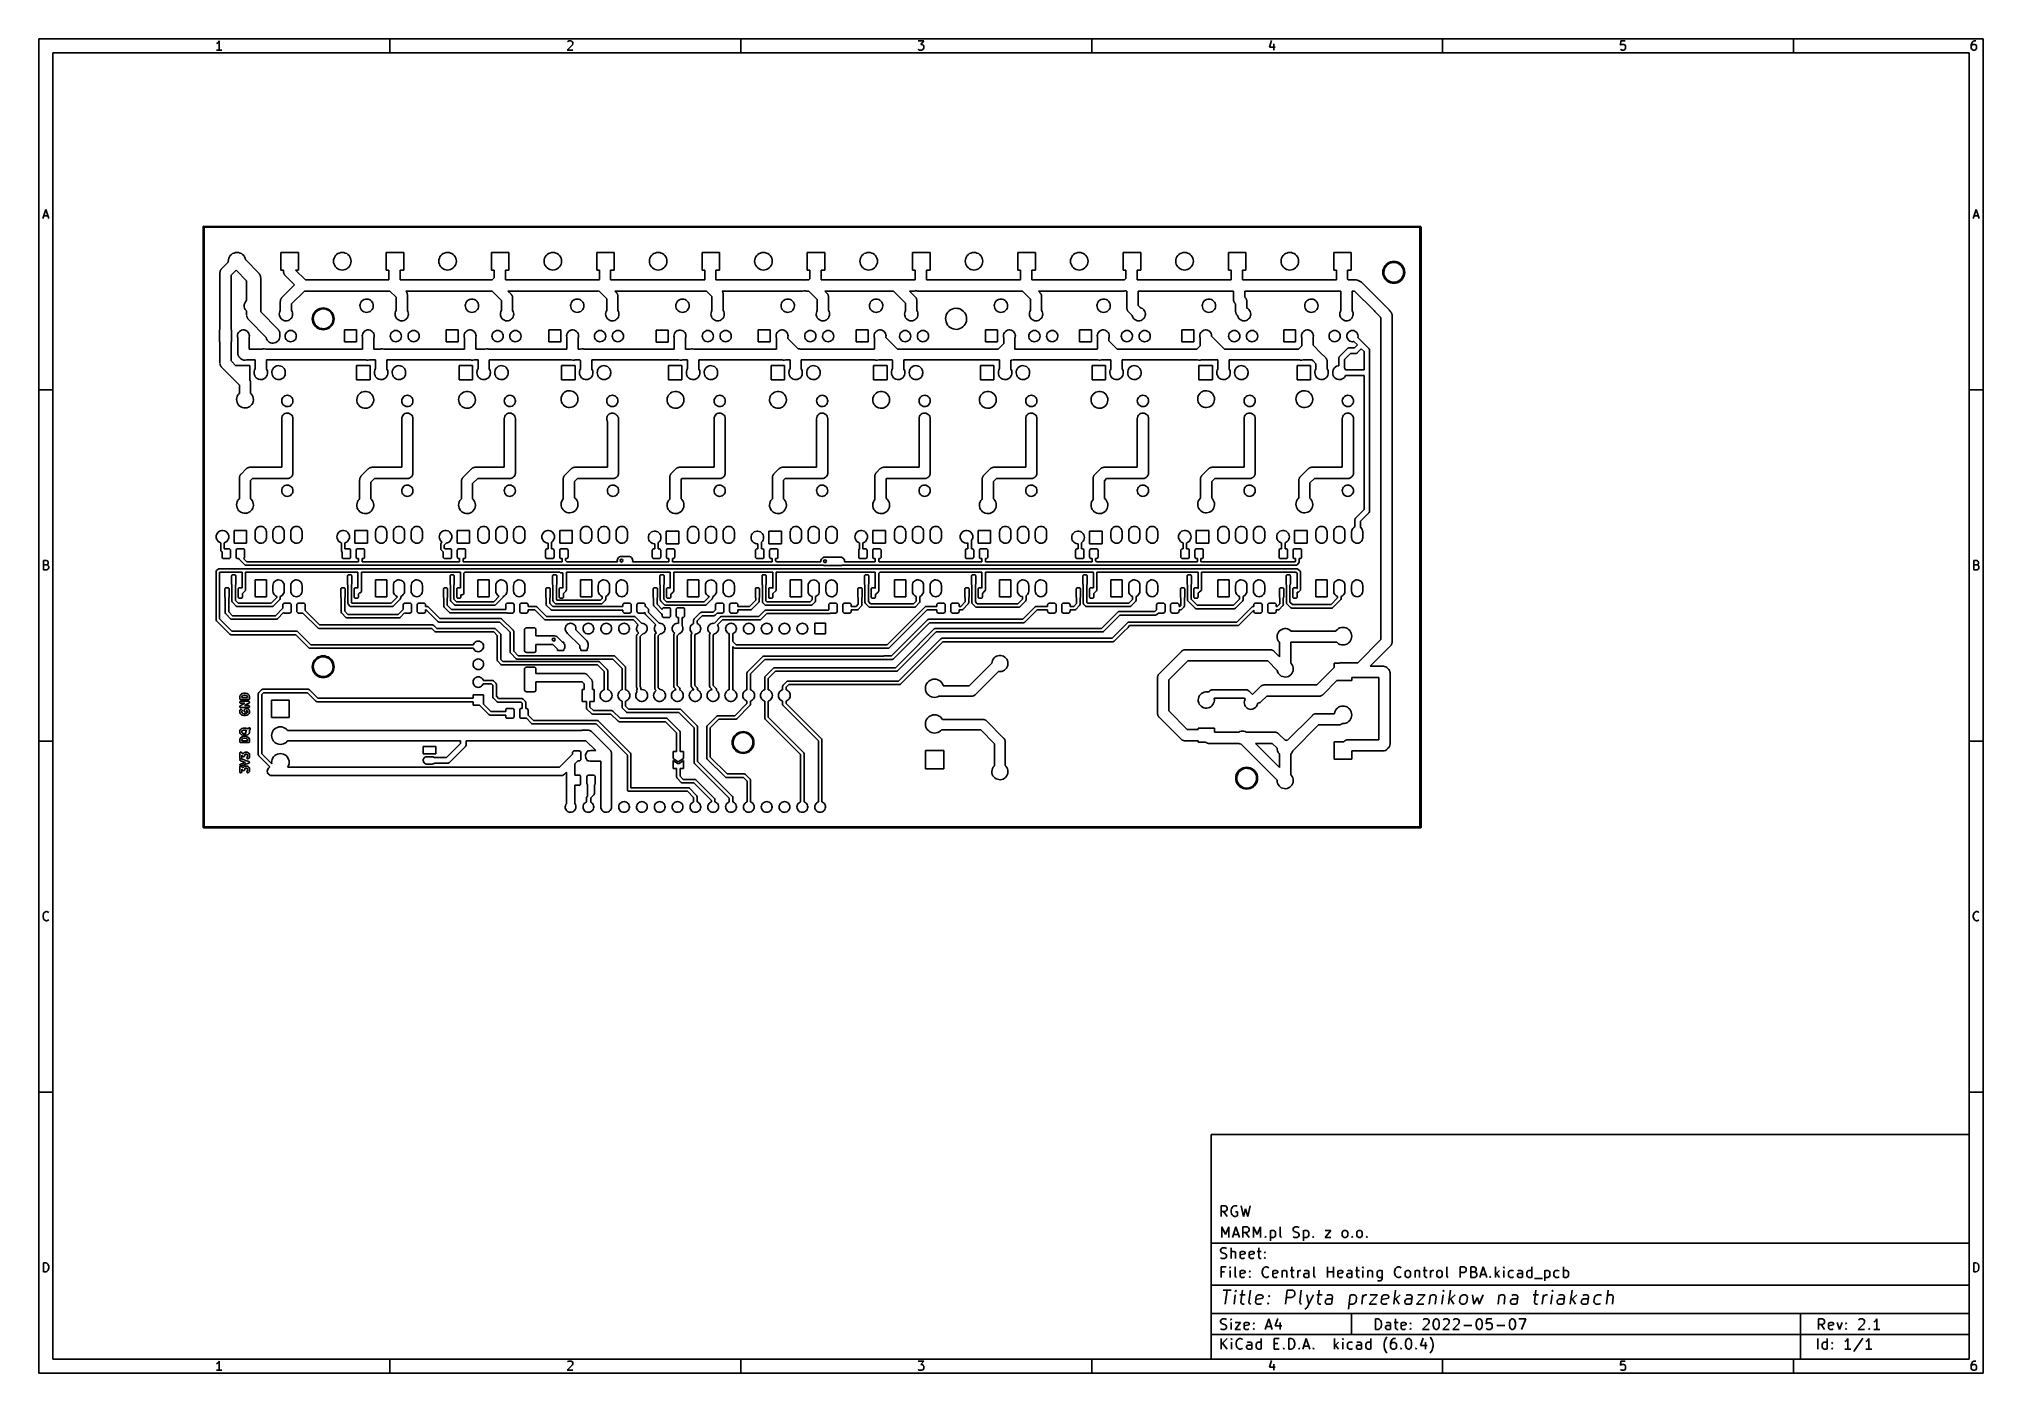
# Model space of a CAD drawing. Extents: x 10 to 287, y -200 to -10.
import ezdxf

# ---------------------------------------------------------------- set-up
doc = ezdxf.new("R2010")
doc.units = 0
doc.layers.add('BLACK', color=7, linetype='CONTINUOUS')

msp = doc.modelspace()

# ---------------------------------------------------------------- linework, layer by layer
at = {"layer": 'BLACK', "linetype": 'CONTINUOUS'}
for p, q in [((10, -10), (10, -200.007)), ((287.002, -10), (10, -10)), ((35.4464, -10.5976), (35.3226, -10.6595)), ((35.5702, -10.4738), (35.4464, -10.5976)), ((35.694, -10.2881), (35.5702, -10.4738)), ((35.694, -11.5881), (35.694, -10.2881)), ((60, -12), (60, -10)), ((86.0036, -10.8452), (85.2607, -11.5881)), ((85.3226, -10.4119), (85.3845, -10.35)), ((85.3845, -10.35), (85.5083, -10.2881)), ((85.5083, -10.2881), (85.8179, -10.2881)), ((85.8179, -10.2881), (85.9417, -10.35)), ((85.9417, -10.35), (86.0036, -10.4119)), ((86.0036, -10.4119), (86.0655, -10.5357)), ((86.0655, -10.6595), (86.0036, -10.8452)), ((86.0655, -10.5357), (86.0655, -10.6595)), ((110, -12), (110, -10)), ((135.261, -10.2881), (136.065, -10.2881)), ((136.065, -10.2881), (135.632, -10.7833)), ((135.632, -10.7833), (135.818, -10.7833)), ((135.818, -10.7833), (135.942, -10.8452)), ((135.942, -10.8452), (136.004, -10.9071)), ((136.004, -10.9071), (136.065, -11.031)), ((136.065, -11.031), (136.065, -11.3405)), ((160, -12), (160, -10)), ((185.632, -10.2262), (185.323, -11.1548)), ((185.942, -10.7214), (185.942, -11.5881)), ((210, -12), (210, -10)), ((235.385, -10.2881), (235.323, -10.9071)), ((235.323, -10.9071), (235.385, -10.8452)), ((236.004, -10.2881), (235.385, -10.2881)), ((235.385, -10.8452), (235.508, -10.7833)), ((235.508, -10.7833), (235.818, -10.7833)), ((235.818, -10.7833), (235.942, -10.8452)), ((235.942, -10.8452), (236.004, -10.9071)), ((236.004, -10.9071), (236.065, -11.031)), ((236.065, -11.031), (236.065, -11.3405)), ((260, -12), (260, -10)), ((285.385, -10.5976), (285.323, -10.8452)), ((285.323, -10.8452), (285.323, -11.3405)), ((285.385, -10.9071), (285.323, -11.031)), ((285.508, -10.4119), (285.385, -10.5976)), ((285.446, -10.8452), (285.385, -10.9071)), ((285.57, -10.7833), (285.446, -10.8452)), ((285.57, -10.35), (285.508, -10.4119)), ((285.694, -10.2881), (285.57, -10.35)), ((285.818, -10.7833), (285.57, -10.7833)), ((285.942, -10.2881), (285.694, -10.2881)), ((285.942, -10.8452), (285.818, -10.7833)), ((286.004, -10.9071), (285.942, -10.8452)), ((286.065, -11.031), (286.004, -10.9071)), ((286.065, -11.3405), (286.065, -11.031)), ((287.002, -200.007), (287.002, -10)), ((12, -12), (12, -198.007)), ((285.002, -12), (12, -12)), ((36.0655, -11.5881), (35.3226, -11.5881)), ((85.2607, -11.5881), (86.0655, -11.5881)), ((135.323, -11.5262), (135.261, -11.4643)), ((135.446, -11.5881), (135.323, -11.5262)), ((135.818, -11.5881), (135.446, -11.5881)), ((135.942, -11.5262), (135.818, -11.5881)), ((136.004, -11.4643), (135.942, -11.5262)), ((136.065, -11.3405), (136.004, -11.4643)), ((185.323, -11.1548), (186.127, -11.1548)), ((235.385, -11.5262), (235.323, -11.4643)), ((235.508, -11.5881), (235.385, -11.5262)), ((235.818, -11.5881), (235.508, -11.5881)), ((235.942, -11.5262), (235.818, -11.5881)), ((236.004, -11.4643), (235.942, -11.5262)), ((236.065, -11.3405), (236.004, -11.4643)), ((285.002, -198.007), (285.002, -12)), ((285.323, -11.3405), (285.385, -11.4643)), ((285.385, -11.4643), (285.446, -11.5262)), ((285.446, -11.5262), (285.57, -11.5881)), ((285.57, -11.5881), (285.818, -11.5881)), ((285.818, -11.5881), (285.942, -11.5262)), ((285.942, -11.5262), (286.004, -11.4643)), ((286.004, -11.4643), (286.065, -11.3405)), ((10.5667, -35.5881), (11, -34.2881)), ((10.6905, -35.2167), (11.3095, -35.2167)), ((11, -34.2881), (11.4333, -35.5881)), ((285.569, -35.5881), (286.002, -34.2881)), ((285.693, -35.2167), (286.312, -35.2167)), ((286.002, -34.2881), (286.436, -35.5881)), ((33.4159, -122.27), (33.4163, -36.7559)), ((33.4163, -36.7559), (33.418, -36.7461)), ((33.4174, -36.7428), (33.4191, -36.74)), ((33.418, -36.7461), (33.4174, -36.7428)), ((33.4191, -36.74), (33.4208, -36.7302)), ((33.4208, -36.7302), (33.4334, -36.7153)), ((33.4334, -36.7153), (33.4431, -36.6984)), ((33.4431, -36.6984), (33.4495, -36.6961)), ((33.4495, -36.6961), (33.4538, -36.6909)), ((33.4538, -36.6909), (33.473, -36.6876)), ((33.473, -36.6876), (33.4913, -36.6809)), ((33.4913, -36.6809), (206.846, -36.7288)), ((33.5663, -36.8309), (33.5659, -122.195)), ((206.771, -36.8788), (33.5663, -36.8309)), ((206.771, -122.195), (206.771, -36.8788)), ((206.846, -36.7288), (206.856, -36.7305)), ((206.856, -36.7305), (206.859, -36.7299)), ((206.859, -36.7299), (206.862, -36.7316)), ((206.862, -36.7316), (206.872, -36.7333)), ((206.872, -36.7333), (206.886, -36.7459)), ((206.886, -36.7459), (206.903, -36.7556)), ((206.903, -36.7556), (206.906, -36.762)), ((206.906, -36.762), (206.911, -36.7663)), ((206.911, -36.7663), (206.914, -36.7855)), ((206.914, -36.7855), (206.921, -36.8038)), ((206.921, -36.8038), (206.921, -122.27)), ((36.9789, -41.6653), (36.9979, -41.4483)), ((36.9979, -41.4483), (37.0543, -41.2378)), ((37.0543, -41.2378), (37.1464, -41.0403)), ((37.1464, -41.0403), (37.2713, -40.8619)), ((37.2713, -40.8619), (37.4254, -40.7078)), ((37.4254, -40.7078), (37.6039, -40.5828)), ((37.6039, -40.5828), (37.8014, -40.4907)), ((37.8014, -40.4907), (38.0118, -40.4343)), ((38.0118, -40.4343), (38.2289, -40.4153)), ((38.2289, -40.4153), (38.446, -40.4343)), ((38.446, -40.4343), (38.6564, -40.4907)), ((38.6564, -40.4907), (38.8539, -40.5828)), ((38.8539, -40.5828), (39.0324, -40.7078)), ((39.0324, -40.7078), (39.1865, -40.8619)), ((39.1865, -40.8619), (39.3114, -41.0403)), ((39.3114, -41.0403), (39.4035, -41.2378)), ((39.4035, -41.2378), (39.4599, -41.4483)), ((39.4599, -41.4483), (39.4631, -41.4854)), ((39.4631, -41.4854), (41.3071, -43.3293)), ((44.4789, -42.9153), (44.4789, -40.4153)), ((44.4789, -40.4153), (46.9789, -40.4153)), ((46.9789, -40.4153), (46.9789, -42.9153)), ((51.9789, -41.6653), (51.9979, -41.4483)), ((51.9979, -41.4483), (52.0543, -41.2378)), ((52.0543, -41.2378), (52.1464, -41.0403)), ((52.1464, -41.0403), (52.2713, -40.8619)), ((52.2713, -40.8619), (52.4254, -40.7078)), ((52.4254, -40.7078), (52.6039, -40.5828)), ((52.6039, -40.5828), (52.8014, -40.4907)), ((52.8014, -40.4907), (53.0118, -40.4343)), ((53.0118, -40.4343), (53.2289, -40.4153)), ((53.2289, -40.4153), (53.446, -40.4343)), ((53.446, -40.4343), (53.6564, -40.4907)), ((53.6564, -40.4907), (53.8539, -40.5828)), ((53.8539, -40.5828), (54.0324, -40.7078)), ((54.0324, -40.7078), (54.1865, -40.8619)), ((54.1865, -40.8619), (54.3114, -41.0403)), ((54.3114, -41.0403), (54.4035, -41.2378)), ((54.4035, -41.2378), (54.4599, -41.4483)), ((54.4599, -41.4483), (54.4789, -41.6653)), ((59.4789, -42.9153), (59.4789, -40.4153)), ((59.4789, -40.4153), (61.9789, -40.4153)), ((61.9789, -40.4153), (61.9789, -42.9153)), ((66.9789, -41.6653), (66.9979, -41.4483)), ((66.9979, -41.4483), (67.0543, -41.2378)), ((67.0543, -41.2378), (67.1464, -41.0403)), ((67.1464, -41.0403), (67.2713, -40.8619)), ((67.2713, -40.8619), (67.4254, -40.7078)), ((67.4254, -40.7078), (67.6039, -40.5828)), ((67.6039, -40.5828), (67.8014, -40.4907)), ((67.8014, -40.4907), (68.0118, -40.4343)), ((68.0118, -40.4343), (68.2289, -40.4153)), ((68.2289, -40.4153), (68.446, -40.4343)), ((68.446, -40.4343), (68.6564, -40.4907)), ((68.6564, -40.4907), (68.8539, -40.5828)), ((68.8539, -40.5828), (69.0324, -40.7078)), ((69.0324, -40.7078), (69.1864, -40.8619)), ((69.1864, -40.8619), (69.3114, -41.0403)), ((69.3114, -41.0403), (69.4035, -41.2378)), ((69.4035, -41.2378), (69.4599, -41.4483)), ((69.4599, -41.4483), (69.4789, -41.6653)), ((74.4789, -42.9153), (74.4789, -40.4153)), ((74.4789, -40.4153), (76.9789, -40.4153)), ((76.9789, -40.4153), (76.9789, -42.9153)), ((81.9789, -41.6653), (81.9979, -41.4483)), ((81.9979, -41.4483), (82.0543, -41.2378)), ((82.0543, -41.2378), (82.1464, -41.0403)), ((82.1464, -41.0403), (82.2713, -40.8619)), ((82.2713, -40.8619), (82.4254, -40.7078)), ((82.4254, -40.7078), (82.6039, -40.5828)), ((82.6039, -40.5828), (82.8014, -40.4907)), ((82.8014, -40.4907), (83.0118, -40.4343)), ((83.0118, -40.4343), (83.2289, -40.4153)), ((83.2289, -40.4153), (83.446, -40.4343)), ((83.446, -40.4343), (83.6564, -40.4907)), ((83.6564, -40.4907), (83.8539, -40.5828)), ((83.8539, -40.5828), (84.0324, -40.7078)), ((84.0324, -40.7078), (84.1864, -40.8619)), ((84.1864, -40.8619), (84.3114, -41.0403)), ((84.3114, -41.0403), (84.4035, -41.2378)), ((84.4035, -41.2378), (84.4599, -41.4483)), ((84.4599, -41.4483), (84.4789, -41.6653)), ((89.4789, -42.9153), (89.4789, -40.4153)), ((89.4789, -40.4153), (91.9789, -40.4153)), ((91.9789, -40.4153), (91.9789, -42.9153)), ((96.9789, -41.6653), (96.9979, -41.4483)), ((96.9979, -41.4483), (97.0543, -41.2378)), ((97.0543, -41.2378), (97.1464, -41.0403)), ((97.1464, -41.0403), (97.2713, -40.8619)), ((97.2713, -40.8619), (97.4254, -40.7078)), ((97.4254, -40.7078), (97.6039, -40.5828)), ((97.6039, -40.5828), (97.8014, -40.4907)), ((97.8014, -40.4907), (98.0118, -40.4343)), ((98.0118, -40.4343), (98.2289, -40.4153)), ((98.2289, -40.4153), (98.446, -40.4343)), ((98.446, -40.4343), (98.6564, -40.4907)), ((98.6564, -40.4907), (98.8539, -40.5828)), ((98.8539, -40.5828), (99.0324, -40.7078)), ((99.0324, -40.7078), (99.1864, -40.8619)), ((99.1864, -40.8619), (99.3114, -41.0403)), ((99.3114, -41.0403), (99.4035, -41.2378)), ((99.4035, -41.2378), (99.4599, -41.4483)), ((99.4599, -41.4483), (99.4789, -41.6653)), ((104.479, -42.9153), (104.479, -40.4153)), ((104.479, -40.4153), (106.979, -40.4153)), ((106.979, -40.4153), (106.979, -42.9153)), ((111.979, -41.6653), (111.998, -41.4483)), ((111.998, -41.4483), (112.054, -41.2378)), ((112.054, -41.2378), (112.146, -41.0403)), ((112.146, -41.0403), (112.271, -40.8619)), ((112.271, -40.8619), (112.425, -40.7078)), ((112.425, -40.7078), (112.604, -40.5828)), ((112.604, -40.5828), (112.801, -40.4907)), ((112.801, -40.4907), (113.012, -40.4343)), ((113.012, -40.4343), (113.229, -40.4153)), ((113.229, -40.4153), (113.446, -40.4343)), ((113.446, -40.4343), (113.656, -40.4907)), ((113.656, -40.4907), (113.854, -40.5828)), ((113.854, -40.5828), (114.032, -40.7078)), ((114.032, -40.7078), (114.186, -40.8619)), ((114.186, -40.8619), (114.311, -41.0403)), ((114.311, -41.0403), (114.404, -41.2378)), ((114.404, -41.2378), (114.46, -41.4483)), ((114.46, -41.4483), (114.479, -41.6653)), ((119.479, -42.9153), (119.479, -40.4153)), ((119.479, -40.4153), (121.979, -40.4153)), ((121.979, -40.4153), (121.979, -42.9153)), ((126.979, -41.6653), (126.998, -41.4483)), ((126.998, -41.4483), (127.054, -41.2378)), ((127.054, -41.2378), (127.146, -41.0403)), ((127.146, -41.0403), (127.271, -40.8619)), ((127.271, -40.8619), (127.425, -40.7078)), ((127.425, -40.7078), (127.604, -40.5828)), ((127.604, -40.5828), (127.801, -40.4907)), ((127.801, -40.4907), (128.012, -40.4343)), ((128.012, -40.4343), (128.229, -40.4153)), ((128.229, -40.4153), (128.446, -40.4343)), ((128.446, -40.4343), (128.656, -40.4907)), ((128.656, -40.4907), (128.854, -40.5828)), ((128.854, -40.5828), (129.032, -40.7078)), ((129.032, -40.7078), (129.186, -40.8619)), ((129.186, -40.8619), (129.311, -41.0403)), ((129.311, -41.0403), (129.404, -41.2378)), ((129.404, -41.2378), (129.46, -41.4483)), ((129.46, -41.4483), (129.479, -41.6653)), ((134.479, -42.9153), (134.479, -40.4153)), ((134.479, -40.4153), (136.979, -40.4153)), ((136.979, -40.4153), (136.979, -42.9153)), ((141.979, -41.6653), (141.998, -41.4483)), ((141.998, -41.4483), (142.054, -41.2378)), ((142.054, -41.2378), (142.146, -41.0403)), ((142.146, -41.0403), (142.271, -40.8619)), ((142.271, -40.8619), (142.425, -40.7078)), ((142.425, -40.7078), (142.604, -40.5828)), ((142.604, -40.5828), (142.801, -40.4907)), ((142.801, -40.4907), (143.012, -40.4343)), ((143.012, -40.4343), (143.229, -40.4153)), ((143.229, -40.4153), (143.446, -40.4343)), ((143.446, -40.4343), (143.656, -40.4907)), ((143.656, -40.4907), (143.854, -40.5828)), ((143.854, -40.5828), (144.032, -40.7078)), ((144.032, -40.7078), (144.186, -40.8619)), ((144.186, -40.8619), (144.311, -41.0403)), ((144.311, -41.0403), (144.404, -41.2378)), ((144.404, -41.2378), (144.46, -41.4483)), ((144.46, -41.4483), (144.479, -41.6653)), ((149.479, -42.9153), (149.479, -40.4153)), ((149.479, -40.4153), (151.979, -40.4153)), ((151.979, -40.4153), (151.979, -42.9153)), ((156.979, -41.6653), (156.998, -41.4483)), ((156.998, -41.4483), (157.054, -41.2378)), ((157.054, -41.2378), (157.146, -41.0403)), ((157.146, -41.0403), (157.271, -40.8619)), ((157.271, -40.8619), (157.425, -40.7078)), ((157.425, -40.7078), (157.604, -40.5828)), ((157.604, -40.5828), (157.801, -40.4907)), ((157.801, -40.4907), (158.012, -40.4343)), ((158.012, -40.4343), (158.229, -40.4153)), ((158.229, -40.4153), (158.446, -40.4343)), ((158.446, -40.4343), (158.656, -40.4907)), ((158.656, -40.4907), (158.854, -40.5828)), ((158.854, -40.5828), (159.032, -40.7078)), ((159.032, -40.7078), (159.186, -40.8619)), ((159.186, -40.8619), (159.311, -41.0403)), ((159.311, -41.0403), (159.404, -41.2378)), ((159.404, -41.2378), (159.46, -41.4483)), ((159.46, -41.4483), (159.479, -41.6653)), ((164.479, -42.9153), (164.479, -40.4153)), ((164.479, -40.4153), (166.979, -40.4153)), ((166.979, -40.4153), (166.979, -42.9153)), ((171.979, -41.6653), (171.998, -41.4483)), ((171.998, -41.4483), (172.054, -41.2378)), ((172.054, -41.2378), (172.146, -41.0403)), ((172.146, -41.0403), (172.271, -40.8619)), ((172.271, -40.8619), (172.425, -40.7078)), ((172.425, -40.7078), (172.604, -40.5828)), ((172.604, -40.5828), (172.801, -40.4907)), ((172.801, -40.4907), (173.012, -40.4343)), ((173.012, -40.4343), (173.229, -40.4153)), ((173.229, -40.4153), (173.446, -40.4343)), ((173.446, -40.4343), (173.656, -40.4907)), ((173.656, -40.4907), (173.854, -40.5828)), ((173.854, -40.5828), (174.032, -40.7078)), ((174.032, -40.7078), (174.186, -40.8619)), ((174.186, -40.8619), (174.311, -41.0403)), ((174.311, -41.0403), (174.404, -41.2378)), ((174.404, -41.2378), (174.46, -41.4483)), ((174.46, -41.4483), (174.479, -41.6653)), ((179.479, -42.9153), (179.479, -40.4153)), ((179.479, -40.4153), (181.979, -40.4153)), ((181.979, -40.4153), (181.979, -42.9153)), ((186.979, -41.6653), (186.998, -41.4483)), ((186.998, -41.4483), (187.054, -41.2378)), ((187.054, -41.2378), (187.146, -41.0403)), ((187.146, -41.0403), (187.271, -40.8619)), ((187.271, -40.8619), (187.425, -40.7078)), ((187.425, -40.7078), (187.604, -40.5828)), ((187.604, -40.5828), (187.801, -40.4907)), ((187.801, -40.4907), (188.012, -40.4343)), ((188.012, -40.4343), (188.229, -40.4153)), ((188.229, -40.4153), (188.446, -40.4343)), ((188.446, -40.4343), (188.656, -40.4907)), ((188.656, -40.4907), (188.854, -40.5828)), ((188.854, -40.5828), (189.032, -40.7078)), ((189.032, -40.7078), (189.186, -40.8619)), ((189.186, -40.8619), (189.311, -41.0403)), ((189.311, -41.0403), (189.404, -41.2378)), ((189.404, -41.2378), (189.46, -41.4483)), ((189.46, -41.4483), (189.479, -41.6653)), ((194.479, -42.9153), (194.479, -40.4153)), ((194.479, -40.4153), (196.979, -40.4153)), ((196.979, -40.4153), (196.979, -42.9153)), ((35.8, -43.2942), (35.8001, -43.2831)), ((35.8, -51.45), (35.8, -43.2942)), ((35.8001, -43.2831), (35.8052, -43.2428)), ((35.8052, -43.2428), (35.8053, -43.2023)), ((35.8053, -43.2023), (35.8163, -43.1546)), ((35.8163, -43.1546), (35.8224, -43.1061)), ((35.8224, -43.1061), (35.8363, -43.068)), ((35.8363, -43.068), (35.8454, -43.0285)), ((35.8454, -43.0285), (35.8667, -42.9845)), ((35.8667, -42.9845), (35.8834, -42.9385)), ((35.8834, -42.9385), (35.9054, -42.9044)), ((35.9054, -42.9044), (35.923, -42.8679)), ((35.923, -42.8679), (35.9536, -42.8297)), ((35.9536, -42.8297), (35.98, -42.7886)), ((35.98, -42.7886), (36.009, -42.7602)), ((36.009, -42.7602), (36.0343, -42.7286)), ((36.0343, -42.7286), (36.9884, -41.7744)), ((36.9884, -41.7744), (36.9789, -41.6653)), ((38.0875, -42.9381), (37.4, -43.6256)), ((37.4, -43.6256), (37.4, -51.45)), ((39.6, -44.4507), (38.0875, -42.9381)), ((41.3071, -43.3293), (41.3771, -43.4071)), ((41.3771, -43.4071), (41.3973, -43.4379)), ((41.3973, -43.4379), (41.4211, -43.4657)), ((41.4211, -43.4657), (41.4525, -43.5222)), ((41.4525, -43.5222), (41.4878, -43.5763)), ((41.4878, -43.5763), (41.5013, -43.6104)), ((41.5013, -43.6104), (41.5191, -43.6425)), ((41.5191, -43.6425), (41.5384, -43.7041)), ((41.5384, -43.7041), (41.5622, -43.7642)), ((41.5622, -43.7642), (41.5686, -43.8003)), ((41.5686, -43.8003), (41.5796, -43.8354)), ((41.5796, -43.8354), (41.5861, -43.8996)), ((41.5861, -43.8996), (41.5973, -43.9632)), ((41.5973, -43.9632), (41.5963, -43.9999)), ((41.5963, -43.9999), (41.6, -44.0365)), ((41.6, -44.0365), (41.6, -48.8858)), ((44.86, -42.9153), (44.4789, -42.9153)), ((44.86, -43.1331), (44.86, -42.9153)), ((44.8645, -43.1734), (44.86, -43.1331)), ((44.8641, -43.214), (44.8645, -43.1734)), ((44.8744, -43.2618), (44.8641, -43.214)), ((44.8799, -43.3104), (44.8744, -43.2618)), ((44.8932, -43.3487), (44.8799, -43.3104)), ((44.9018, -43.3883), (44.8932, -43.3487)), ((44.9224, -43.4326), (44.9018, -43.3883)), ((44.9385, -43.4788), (44.9224, -43.4326)), ((44.96, -43.5132), (44.9385, -43.4788)), ((44.9772, -43.55), (44.96, -43.5132)), ((45.0071, -43.5886), (44.9772, -43.55)), ((45.033, -43.6301), (45.0071, -43.5886)), ((45.0616, -43.6588), (45.033, -43.6301)), ((45.0865, -43.6909), (45.0616, -43.6588)), ((45.0943, -43.6988), (45.0865, -43.6909)), ((46.4321, -45.0366), (45.0943, -43.6988)), ((46.9789, -42.9153), (46.5736, -42.9153)), ((46.5736, -42.9153), (47.9701, -44.3119)), ((47.9701, -44.3119), (59.2954, -44.3119)), ((51.9979, -41.8824), (51.9789, -41.6653)), ((52.0543, -42.0929), (51.9979, -41.8824)), ((52.1464, -42.2903), (52.0543, -42.0929)), ((52.2713, -42.4688), (52.1464, -42.2903)), ((52.4254, -42.6229), (52.2713, -42.4688)), ((52.6039, -42.7479), (52.4254, -42.6229)), ((52.8014, -42.84), (52.6039, -42.7479)), ((53.0118, -42.8964), (52.8014, -42.84)), ((53.2289, -42.9153), (53.0118, -42.8964)), ((53.446, -42.8964), (53.2289, -42.9153)), ((53.6564, -42.84), (53.446, -42.8964)), ((53.8539, -42.7479), (53.6564, -42.84)), ((54.0324, -42.6229), (53.8539, -42.7479)), ((54.1865, -42.4688), (54.0324, -42.6229)), ((54.3114, -42.2903), (54.1865, -42.4688)), ((54.4035, -42.0929), (54.3114, -42.2903)), ((54.4599, -41.8824), (54.4035, -42.0929)), ((54.4789, -41.6653), (54.4599, -41.8824)), ((59.2954, -44.3119), (59.3066, -44.312)), ((59.3066, -44.312), (59.3671, -44.3196)), ((59.3671, -44.3196), (59.4359, -44.3119)), ((59.4359, -44.3119), (59.86, -44.3119)), ((59.86, -42.9153), (59.4789, -42.9153)), ((59.86, -44.3119), (59.86, -42.9153)), ((61.9789, -42.9153), (61.46, -42.9153)), ((61.46, -42.9153), (61.46, -44.3119)), ((61.46, -44.3119), (74.5102, -44.3119)), ((66.9979, -41.8824), (66.9789, -41.6653)), ((67.0543, -42.0929), (66.9979, -41.8824)), ((67.1464, -42.2903), (67.0543, -42.0929)), ((67.2713, -42.4688), (67.1464, -42.2903)), ((67.4254, -42.6229), (67.2713, -42.4688)), ((67.6039, -42.7479), (67.4254, -42.6229)), ((67.8014, -42.84), (67.6039, -42.7479)), ((68.0118, -42.8964), (67.8014, -42.84)), ((68.2289, -42.9153), (68.0118, -42.8964)), ((68.446, -42.8964), (68.2289, -42.9153)), ((68.6564, -42.84), (68.446, -42.8964)), ((68.8539, -42.7479), (68.6564, -42.84)), ((69.0324, -42.6229), (68.8539, -42.7479)), ((69.1864, -42.4688), (69.0324, -42.6229)), ((69.3114, -42.2903), (69.1864, -42.4688)), ((69.4035, -42.0929), (69.3114, -42.2903)), ((69.4599, -41.8824), (69.4035, -42.0929)), ((69.4789, -41.6653), (69.4599, -41.8824)), ((74.86, -42.9153), (74.4789, -42.9153)), ((74.5102, -44.3119), (74.5214, -44.312)), ((74.5214, -44.312), (74.566, -44.3176)), ((74.566, -44.3176), (74.86, -44.0236)), ((74.86, -44.0236), (74.86, -42.9153)), ((76.9789, -42.9153), (76.46, -42.9153)), ((76.46, -42.9153), (76.46, -44.3119)), ((76.46, -44.3119), (89.6163, -44.3119)), ((81.9979, -41.8824), (81.9789, -41.6653)), ((82.0543, -42.0929), (81.9979, -41.8824)), ((82.1464, -42.2903), (82.0543, -42.0929)), ((82.2713, -42.4688), (82.1464, -42.2903)), ((82.4254, -42.6229), (82.2713, -42.4688)), ((82.6039, -42.7479), (82.4254, -42.6229)), ((82.8014, -42.84), (82.6039, -42.7479)), ((83.0118, -42.8964), (82.8014, -42.84)), ((83.2289, -42.9153), (83.0118, -42.8964)), ((83.446, -42.8964), (83.2289, -42.9153)), ((83.6564, -42.84), (83.446, -42.8964)), ((83.8539, -42.7479), (83.6564, -42.84)), ((84.0324, -42.6229), (83.8539, -42.7479)), ((84.1864, -42.4688), (84.0324, -42.6229)), ((84.3114, -42.2903), (84.1864, -42.4688)), ((84.4035, -42.0929), (84.3114, -42.2903)), ((84.4599, -41.8824), (84.4035, -42.0929)), ((84.4789, -41.6653), (84.4599, -41.8824)), ((89.86, -42.9153), (89.4789, -42.9153)), ((89.6163, -44.3119), (89.6275, -44.312)), ((89.6275, -44.312), (89.7866, -44.3321)), ((89.7866, -44.3321), (89.86, -44.2587)), ((89.86, -44.2587), (89.86, -42.9153)), ((91.9789, -42.9153), (91.46, -42.9153)), ((91.46, -42.9153), (91.46, -44.3119)), ((91.46, -44.3119), (104.441, -44.3119)), ((96.9979, -41.8824), (96.9789, -41.6653)), ((97.0543, -42.0929), (96.9979, -41.8824)), ((97.1464, -42.2903), (97.0543, -42.0929)), ((97.2713, -42.4688), (97.1464, -42.2903)), ((97.4254, -42.6229), (97.2713, -42.4688)), ((97.6039, -42.7479), (97.4254, -42.6229)), ((97.8014, -42.84), (97.6039, -42.7479)), ((98.0118, -42.8964), (97.8014, -42.84)), ((98.2289, -42.9153), (98.0118, -42.8964)), ((98.446, -42.8964), (98.2289, -42.9153)), ((98.6564, -42.84), (98.446, -42.8964)), ((98.8539, -42.7479), (98.6564, -42.84)), ((99.0324, -42.6229), (98.8539, -42.7479)), ((99.1864, -42.4688), (99.0324, -42.6229)), ((99.3114, -42.2903), (99.1864, -42.4688)), ((99.4035, -42.0929), (99.3114, -42.2903)), ((99.4599, -41.8824), (99.4035, -42.0929)), ((99.4789, -41.6653), (99.4599, -41.8824)), ((104.441, -44.3119), (104.452, -44.312)), ((104.452, -44.312), (104.456, -44.3125)), ((104.456, -44.3125), (104.461, -44.3119)), ((104.461, -44.3119), (104.86, -44.3119)), ((104.86, -42.9153), (104.479, -42.9153)), ((104.86, -44.3119), (104.86, -42.9153)), ((106.979, -42.9153), (106.46, -42.9153)), ((106.46, -42.9153), (106.46, -44.3119)), ((106.46, -44.3119), (118.79, -44.3119)), ((111.998, -41.8824), (111.979, -41.6653)), ((112.054, -42.0929), (111.998, -41.8824)), ((112.146, -42.2903), (112.054, -42.0929)), ((112.271, -42.4688), (112.146, -42.2903)), ((112.425, -42.6229), (112.271, -42.4688)), ((112.604, -42.7479), (112.425, -42.6229)), ((112.801, -42.84), (112.604, -42.7479)), ((113.012, -42.8964), (112.801, -42.84)), ((113.229, -42.9153), (113.012, -42.8964)), ((113.446, -42.8964), (113.229, -42.9153)), ((113.656, -42.84), (113.446, -42.8964)), ((113.854, -42.7479), (113.656, -42.84)), ((114.032, -42.6229), (113.854, -42.7479)), ((114.186, -42.4688), (114.032, -42.6229)), ((114.311, -42.2903), (114.186, -42.4688)), ((114.404, -42.0929), (114.311, -42.2903)), ((114.46, -41.8824), (114.404, -42.0929)), ((114.479, -41.6653), (114.46, -41.8824)), ((118.79, -44.3119), (118.801, -44.312)), ((118.801, -44.312), (118.978, -44.3344)), ((119.172, -44.3318), (119.349, -44.3119)), ((119.349, -44.3119), (119.711, -44.3119)), ((119.86, -42.9153), (119.479, -42.9153)), ((119.711, -44.3119), (119.86, -44.1625)), ((119.86, -44.1625), (119.86, -42.9153)), ((121.979, -42.9153), (121.46, -42.9153)), ((121.46, -42.9153), (121.46, -44.3119)), ((121.46, -44.3119), (134.701, -44.3119)), ((126.998, -41.8824), (126.979, -41.6653)), ((127.054, -42.0929), (126.998, -41.8824)), ((127.146, -42.2903), (127.054, -42.0929)), ((127.271, -42.4688), (127.146, -42.2903)), ((127.425, -42.6229), (127.271, -42.4688)), ((127.604, -42.7479), (127.425, -42.6229)), ((127.801, -42.84), (127.604, -42.7479)), ((128.012, -42.8964), (127.801, -42.84)), ((128.229, -42.9153), (128.012, -42.8964)), ((128.446, -42.8964), (128.229, -42.9153)), ((128.656, -42.84), (128.446, -42.8964)), ((128.854, -42.7479), (128.656, -42.84)), ((129.032, -42.6229), (128.854, -42.7479)), ((129.186, -42.4688), (129.032, -42.6229)), ((129.311, -42.2903), (129.186, -42.4688)), ((129.404, -42.0929), (129.311, -42.2903)), ((129.46, -41.8824), (129.404, -42.0929)), ((129.479, -41.6653), (129.46, -41.8824)), ((134.86, -42.9153), (134.479, -42.9153)), ((134.701, -44.3119), (134.713, -44.312)), ((134.713, -44.312), (134.86, -44.3306)), ((134.86, -44.3306), (134.86, -42.9153)), ((136.979, -42.9153), (136.46, -42.9153)), ((136.46, -42.9153), (136.46, -44.3119)), ((136.46, -44.3119), (149.49, -44.3119)), ((141.998, -41.8824), (141.979, -41.6653)), ((142.054, -42.0929), (141.998, -41.8824)), ((142.146, -42.2903), (142.054, -42.0929)), ((142.271, -42.4688), (142.146, -42.2903)), ((142.425, -42.6229), (142.271, -42.4688)), ((142.604, -42.7479), (142.425, -42.6229)), ((142.801, -42.84), (142.604, -42.7479)), ((143.012, -42.8964), (142.801, -42.84)), ((143.229, -42.9153), (143.012, -42.8964)), ((143.446, -42.8964), (143.229, -42.9153)), ((143.656, -42.84), (143.446, -42.8964)), ((143.854, -42.7479), (143.656, -42.84)), ((144.032, -42.6229), (143.854, -42.7479)), ((144.186, -42.4688), (144.032, -42.6229)), ((144.311, -42.2903), (144.186, -42.4688)), ((144.404, -42.0929), (144.311, -42.2903)), ((144.46, -41.8824), (144.404, -42.0929)), ((144.479, -41.6653), (144.46, -41.8824)), ((149.86, -42.9153), (149.479, -42.9153)), ((149.49, -44.3119), (149.501, -44.312)), ((149.501, -44.312), (149.551, -44.3184)), ((149.551, -44.3184), (149.609, -44.3119)), ((149.609, -44.3119), (149.86, -44.3119)), ((149.86, -44.3119), (149.86, -42.9153)), ((151.979, -42.9153), (151.46, -42.9153)), ((151.46, -42.9153), (151.46, -44.3119)), ((151.46, -44.3119), (164.56, -44.3119)), ((156.998, -41.8824), (156.979, -41.6653)), ((157.054, -42.0929), (156.998, -41.8824)), ((157.146, -42.2903), (157.054, -42.0929)), ((157.271, -42.4688), (157.146, -42.2903)), ((157.425, -42.6229), (157.271, -42.4688)), ((157.604, -42.7479), (157.425, -42.6229)), ((157.801, -42.84), (157.604, -42.7479)), ((158.012, -42.8964), (157.801, -42.84)), ((158.229, -42.9153), (158.012, -42.8964)), ((158.446, -42.8964), (158.229, -42.9153)), ((158.656, -42.84), (158.446, -42.8964)), ((158.854, -42.7479), (158.656, -42.84)), ((159.032, -42.6229), (158.854, -42.7479)), ((159.186, -42.4688), (159.032, -42.6229)), ((159.311, -42.2903), (159.186, -42.4688)), ((159.404, -42.0929), (159.311, -42.2903)), ((159.46, -41.8824), (159.404, -42.0929)), ((159.479, -41.6653), (159.46, -41.8824)), ((164.86, -42.9153), (164.479, -42.9153)), ((164.56, -44.3119), (164.571, -44.312)), ((164.571, -44.312), (164.674, -44.325)), ((164.674, -44.325), (164.86, -44.1392)), ((164.86, -44.1392), (164.86, -42.9153)), ((166.979, -42.9153), (166.46, -42.9153)), ((166.46, -42.9153), (166.46, -44.3119)), ((166.46, -44.3119), (179.86, -44.3119)), ((171.998, -41.8824), (171.979, -41.6653)), ((172.054, -42.0929), (171.998, -41.8824)), ((172.146, -42.2903), (172.054, -42.0929)), ((172.271, -42.4688), (172.146, -42.2903)), ((172.425, -42.6229), (172.271, -42.4688)), ((172.604, -42.7479), (172.425, -42.6229)), ((172.801, -42.84), (172.604, -42.7479)), ((173.012, -42.8964), (172.801, -42.84)), ((173.229, -42.9153), (173.012, -42.8964)), ((173.446, -42.8964), (173.229, -42.9153)), ((173.656, -42.84), (173.446, -42.8964)), ((173.854, -42.7479), (173.656, -42.84)), ((174.032, -42.6229), (173.854, -42.7479)), ((174.186, -42.4688), (174.032, -42.6229)), ((174.311, -42.2903), (174.186, -42.4688)), ((174.404, -42.0929), (174.311, -42.2903)), ((174.46, -41.8824), (174.404, -42.0929)), ((174.479, -41.6653), (174.46, -41.8824)), ((179.86, -42.9153), (179.479, -42.9153)), ((179.86, -44.3119), (179.86, -42.9153)), ((181.979, -42.9153), (181.46, -42.9153)), ((181.46, -42.9153), (181.46, -44.3119)), ((181.46, -44.3119), (194.86, -44.3119)), ((186.998, -41.8824), (186.979, -41.6653)), ((187.054, -42.0929), (186.998, -41.8824)), ((187.146, -42.2903), (187.054, -42.0929)), ((187.271, -42.4688), (187.146, -42.2903)), ((187.425, -42.6229), (187.271, -42.4688)), ((187.604, -42.7479), (187.425, -42.6229)), ((187.801, -42.84), (187.604, -42.7479)), ((188.012, -42.8964), (187.801, -42.84)), ((188.229, -42.9153), (188.012, -42.8964)), ((188.446, -42.8964), (188.229, -42.9153)), ((188.656, -42.84), (188.446, -42.8964)), ((188.854, -42.7479), (188.656, -42.84)), ((189.032, -42.6229), (188.854, -42.7479)), ((189.186, -42.4688), (189.032, -42.6229)), ((189.311, -42.2903), (189.186, -42.4688)), ((189.404, -42.0929), (189.311, -42.2903)), ((189.46, -41.8824), (189.404, -42.0929)), ((189.479, -41.6653), (189.46, -41.8824)), ((194.86, -42.9153), (194.479, -42.9153)), ((194.86, -44.3119), (194.86, -42.9153)), ((196.979, -42.9153), (196.46, -42.9153)), ((196.46, -42.9153), (196.46, -44.1986)), ((196.46, -44.1986), (196.573, -44.3119)), ((196.573, -44.3119), (197.452, -44.3119)), ((197.452, -44.3119), (197.463, -44.312)), ((197.463, -44.312), (197.464, -44.3121)), ((197.464, -44.3121), (197.474, -44.3122)), ((197.474, -44.3122), (197.49, -44.3144)), ((197.49, -44.3144), (197.663, -44.3258)), ((201.481, -43.246), (201.484, -43.2116)), ((201.5, -43.4893), (201.481, -43.246)), ((201.484, -43.2116), (201.5, -43.0028)), ((201.5, -43.0028), (201.557, -42.7655)), ((201.557, -43.7266), (201.5, -43.4893)), ((201.541, -43.2071), (201.568, -42.9627)), ((201.556, -43.4525), (201.541, -43.2071)), ((201.61, -43.6923), (201.556, -43.4525)), ((201.557, -42.7655), (201.65, -42.5401)), ((201.65, -43.952), (201.557, -43.7266)), ((201.568, -42.9627), (201.633, -42.7258)), ((201.702, -43.9201), (201.61, -43.6923)), ((201.651, -42.9819), (201.626, -43.2116)), ((201.626, -43.2116), (201.64, -43.4423)), ((201.633, -42.7258), (201.737, -42.5028)), ((201.64, -43.4423), (201.691, -43.6676)), ((201.65, -42.5401), (201.778, -42.332)), ((201.778, -44.16), (201.65, -43.952)), ((201.713, -42.7592), (201.651, -42.9819)), ((201.691, -43.6676), (201.777, -43.8817)), ((201.831, -44.1296), (201.702, -43.9201)), ((201.81, -42.5497), (201.713, -42.7592)), ((201.737, -42.5028), (201.875, -42.2998)), ((201.777, -43.8817), (201.898, -44.0787)), ((201.778, -42.332), (201.936, -42.1465)), ((201.936, -44.3456), (201.778, -44.16)), ((201.94, -42.3588), (201.81, -42.5497)), ((201.991, -44.3154), (201.831, -44.1296)), ((201.875, -42.2998), (202.045, -42.122)), ((201.898, -44.0787), (202.049, -44.2533)), ((201.936, -42.1465), (202.122, -41.988)), ((202.1, -42.1918), (201.94, -42.3588)), ((202.181, -44.4725), (201.991, -44.3154)), ((202.045, -42.122), (202.242, -41.9744)), ((202.049, -44.2533), (202.227, -44.4009)), ((202.285, -42.0531), (202.1, -42.1918)), ((202.122, -41.988), (202.33, -41.8605)), ((202.242, -41.9744), (202.46, -41.8609)), ((202.49, -41.9464), (202.285, -42.0531)), ((202.33, -41.8605), (202.555, -41.7672)), ((202.46, -41.8609), (202.693, -41.7846)), ((202.709, -41.8746), (202.49, -41.9464)), ((202.555, -41.7672), (202.793, -41.7102)), ((202.693, -41.7846), (202.936, -41.7474)), ((202.938, -41.8397), (202.709, -41.8746)), ((202.793, -41.7102), (203.036, -41.691)), ((202.936, -41.7474), (203.182, -41.7504)), ((203.169, -41.8425), (202.938, -41.8397)), ((203.036, -41.691), (203.279, -41.7102)), ((203.396, -41.883), (203.169, -41.8425)), ((203.182, -41.7504), (203.424, -41.7935)), ((203.279, -41.7102), (203.516, -41.7672)), ((203.614, -41.9601), (203.396, -41.883)), ((203.424, -41.7935), (203.656, -41.8756)), ((203.516, -41.7672), (203.742, -41.8605)), ((203.816, -42.0718), (203.614, -41.9601)), ((203.656, -41.8756), (203.871, -41.9944)), ((203.742, -41.8605), (203.95, -41.988)), ((203.997, -42.215), (203.816, -42.0718)), ((203.871, -41.9944), (204.064, -42.1467)), ((203.946, -44.3229), (204.109, -44.1598)), ((203.95, -41.988), (204.135, -42.1465)), ((204.153, -42.3859), (203.997, -42.215)), ((204.183, -44.2159), (204.009, -44.3894)), ((204.064, -42.1467), (204.229, -42.3285)), ((204.109, -44.1598), (204.244, -43.9722)), ((204.135, -42.1465), (204.294, -42.332)), ((204.294, -44.16), (204.135, -44.3456)), ((204.278, -42.5798), (204.153, -42.3859)), ((204.327, -44.0163), (204.183, -44.2159)), ((204.229, -42.3285), (204.363, -42.5349)), ((204.244, -43.9722), (204.347, -43.765)), ((204.37, -42.7917), (204.278, -42.5798)), ((204.294, -42.332), (204.421, -42.5401)), ((204.421, -43.952), (204.294, -44.16)), ((204.436, -43.7959), (204.327, -44.0163)), ((204.347, -43.765), (204.414, -43.544)), ((204.363, -42.5349), (204.461, -42.7603)), ((204.427, -43.0158), (204.37, -42.7917)), ((204.414, -43.544), (204.444, -43.3149)), ((204.421, -42.5401), (204.515, -42.7655)), ((204.515, -43.7266), (204.421, -43.952)), ((204.446, -43.246), (204.427, -43.0158)), ((204.507, -43.5607), (204.436, -43.7959)), ((204.444, -43.3149), (204.446, -43.246)), ((204.461, -42.7603), (204.521, -42.9987)), ((204.539, -43.317), (204.507, -43.5607)), ((204.515, -42.7655), (204.572, -43.0028)), ((204.572, -43.4893), (204.515, -43.7266)), ((204.521, -42.9987), (204.541, -43.2437)), ((204.541, -43.2437), (204.539, -43.317)), ((204.572, -43.0028), (204.591, -43.246)), ((204.591, -43.246), (204.572, -43.4893)), ((39.6, -47.2692), (39.6, -44.4507)), ((44.4454, -47.1343), (44.4667, -47.0902)), ((44.4667, -47.0902), (44.4834, -47.0443)), ((44.4834, -47.0443), (44.5054, -47.0102)), ((44.5054, -47.0102), (44.523, -46.9737)), ((44.523, -46.9737), (44.5536, -46.9355)), ((44.5536, -46.9355), (44.58, -46.8944)), ((44.58, -46.8944), (44.609, -46.866)), ((44.609, -46.866), (44.6343, -46.8343)), ((44.6343, -46.8343), (46.4321, -45.0366)), ((47.8195, -45.9119), (46, -47.7314)), ((59.2954, -45.9119), (47.8195, -45.9119)), ((56.3441, -47.1192), (56.522, -47.0668)), ((56.522, -47.0668), (56.7066, -47.05)), ((56.7066, -47.05), (56.891, -47.0694)), ((56.891, -47.0694), (57.0681, -47.1242)), ((59.3643, -45.9042), (59.2954, -45.9119)), ((59.4247, -45.9118), (59.3643, -45.9042)), ((59.4359, -45.9119), (59.4247, -45.9118)), ((60.0206, -45.9119), (59.4359, -45.9119)), ((60.9, -46.7914), (60.0206, -45.9119)), ((60.9, -48.6926), (60.9, -46.7914)), ((74.5102, -45.9119), (62.281, -45.9119)), ((62.281, -45.9119), (62.2984, -45.9343)), ((62.2984, -45.9343), (62.327, -45.9631)), ((62.327, -45.9631), (62.3529, -46.0045)), ((62.3529, -46.0045), (62.3828, -46.0432)), ((62.3828, -46.0432), (62.4, -46.0799)), ((62.4, -46.0799), (62.4215, -46.1143)), ((62.4215, -46.1143), (62.4375, -46.1605)), ((62.4375, -46.1605), (62.4582, -46.2048)), ((62.4582, -46.2048), (62.4668, -46.2445)), ((62.4668, -46.2445), (62.4801, -46.2828)), ((62.4801, -46.2828), (62.4856, -46.3314)), ((62.4856, -46.3314), (62.4959, -46.3792)), ((62.4959, -46.3792), (62.4955, -46.4197)), ((62.4955, -46.4197), (62.5, -46.46)), ((62.5, -46.46), (62.5, -48.6907)), ((71.3441, -47.1192), (71.522, -47.0668)), ((71.522, -47.0668), (71.7066, -47.05)), ((71.7066, -47.05), (71.891, -47.0694)), ((71.891, -47.0694), (72.0681, -47.1242)), ((74.5655, -45.9057), (74.5102, -45.9119)), ((75.9, -47.2402), (74.5655, -45.9057)), ((89.6163, -45.9119), (76.8345, -45.9119)), ((76.8345, -45.9119), (77.2657, -46.3432)), ((77.2657, -46.3432), (77.2735, -46.3511)), ((77.2735, -46.3511), (77.2984, -46.3832)), ((77.2984, -46.3832), (77.327, -46.4119)), ((77.327, -46.4119), (77.3529, -46.4534)), ((77.3529, -46.4534), (77.3828, -46.492)), ((77.3828, -46.492), (77.4, -46.5288)), ((77.4, -46.5288), (77.4215, -46.5632)), ((77.4215, -46.5632), (77.4375, -46.6094)), ((77.4375, -46.6094), (77.4582, -46.6537)), ((77.4582, -46.6537), (77.4668, -46.6933)), ((77.4668, -46.6933), (77.4801, -46.7316)), ((77.4801, -46.7316), (77.4856, -46.7802)), ((77.4856, -46.7802), (77.4959, -46.828)), ((77.4959, -46.828), (77.4955, -46.8685)), ((77.4955, -46.8685), (77.5, -46.9088)), ((77.5, -46.9088), (77.5, -48.6907)), ((86.3441, -47.1192), (86.522, -47.0668)), ((86.522, -47.0668), (86.7066, -47.05)), ((86.7066, -47.05), (86.891, -47.0694)), ((86.891, -47.0694), (87.0681, -47.1242)), ((89.7876, -45.8927), (89.6163, -45.9119)), ((90.9, -47.0051), (89.7876, -45.8927)), ((90.9, -48.6926), (90.9, -47.0051)), ((104.441, -45.9119), (92.0695, -45.9119)), ((92.0695, -45.9119), (92.2657, -46.1081)), ((92.2657, -46.1081), (92.2735, -46.116)), ((92.2735, -46.116), (92.2984, -46.1481)), ((92.2984, -46.1481), (92.327, -46.1769)), ((92.327, -46.1769), (92.3529, -46.2183)), ((92.3529, -46.2183), (92.3828, -46.257)), ((92.3828, -46.257), (92.4, -46.2937)), ((92.4, -46.2937), (92.4215, -46.3281)), ((92.4215, -46.3281), (92.4376, -46.3743)), ((92.4376, -46.3743), (92.4582, -46.4186)), ((92.4582, -46.4186), (92.4668, -46.4582)), ((92.4668, -46.4582), (92.4801, -46.4965)), ((92.4801, -46.4965), (92.4856, -46.5451)), ((92.4856, -46.5451), (92.4959, -46.5929)), ((92.4959, -46.5929), (92.4955, -46.6335)), ((92.4955, -46.6335), (92.5, -46.6738)), ((92.5, -46.6738), (92.5, -48.6907)), ((101.344, -47.1192), (101.522, -47.0668)), ((101.522, -47.0668), (101.707, -47.05)), ((101.707, -47.05), (101.891, -47.0694)), ((101.891, -47.0694), (102.068, -47.1242)), ((104.446, -45.9113), (104.441, -45.9119)), ((104.45, -45.9118), (104.446, -45.9113)), ((104.461, -45.9119), (104.45, -45.9118)), ((105.106, -45.9119), (104.461, -45.9119)), ((105.9, -46.7064), (105.106, -45.9119)), ((105.9, -48.6926), (105.9, -46.7064)), ((118.79, -45.9119), (107.348, -45.9119)), ((107.348, -45.9119), (107.353, -45.9196)), ((107.353, -45.9196), (107.383, -45.9582)), ((107.383, -45.9582), (107.4, -45.9949)), ((107.4, -45.9949), (107.421, -46.0293)), ((107.421, -46.0293), (107.438, -46.0755)), ((107.438, -46.0755), (107.458, -46.1198)), ((107.458, -46.1198), (107.467, -46.1595)), ((107.467, -46.1595), (107.48, -46.1978)), ((107.48, -46.1978), (107.486, -46.2464)), ((107.486, -46.2464), (107.496, -46.2942)), ((107.496, -46.2942), (107.495, -46.3347)), ((107.495, -46.3347), (107.5, -46.375)), ((107.5, -46.375), (107.5, -48.6907)), ((116.344, -47.1192), (116.522, -47.0668)), ((116.522, -47.0668), (116.707, -47.05)), ((116.707, -47.05), (116.891, -47.0694)), ((116.891, -47.0694), (117.068, -47.1242)), ((118.967, -45.892), (118.79, -45.9119)), ((119.07, -45.8562), (118.967, -45.892)), ((118.978, -44.3344), (119.069, -44.3676)), ((119.069, -44.3676), (119.172, -44.3318)), ((119.161, -45.8895), (119.07, -45.8562)), ((119.338, -45.9118), (119.161, -45.8895)), ((119.349, -45.9119), (119.338, -45.9118)), ((119.711, -45.9119), (119.349, -45.9119)), ((120.9, -47.1014), (119.711, -45.9119)), ((131.781, -45.9119), (121.973, -45.9119)), ((121.973, -45.9119), (122.266, -46.2043)), ((122.266, -46.2043), (122.274, -46.2123)), ((122.274, -46.2123), (122.298, -46.2443)), ((122.298, -46.2443), (122.327, -46.2731)), ((122.327, -46.2731), (122.353, -46.3146)), ((122.353, -46.3146), (122.383, -46.3532)), ((122.383, -46.3532), (122.4, -46.3899)), ((122.4, -46.3899), (122.421, -46.4243)), ((122.421, -46.4243), (122.438, -46.4705)), ((122.438, -46.4705), (122.458, -46.5148)), ((122.458, -46.5148), (122.467, -46.5545)), ((122.467, -46.5545), (122.48, -46.5928)), ((122.48, -46.5928), (122.486, -46.6414)), ((122.486, -46.6414), (122.496, -46.6892)), ((122.496, -46.6892), (122.495, -46.7297)), ((122.495, -46.7297), (122.5, -46.77)), ((122.5, -46.77), (122.5, -48.6907)), ((128.933, -47.1192), (129.111, -47.0668)), ((129.111, -47.0668), (129.295, -47.05)), ((129.295, -47.05), (129.48, -47.0694)), ((129.48, -47.0694), (129.657, -47.1242)), ((133.489, -47.6202), (131.781, -45.9119)), ((134.701, -45.9119), (134.043, -45.9119)), ((134.043, -45.9119), (134.855, -46.7232)), ((134.879, -45.892), (134.701, -45.9119)), ((134.855, -46.7232), (134.862, -46.7311)), ((134.862, -46.7311), (134.887, -46.7632)), ((134.989, -45.8534), (134.879, -45.892)), ((134.887, -46.7632), (134.916, -46.7919)), ((134.916, -46.7919), (134.942, -46.8334)), ((134.942, -46.8334), (134.972, -46.8721)), ((134.972, -46.8721), (134.989, -46.9088)), ((135.012, -45.8646), (134.989, -45.8534)), ((134.989, -46.9088), (135.01, -46.9432)), ((135.01, -46.9432), (135.026, -46.9894)), ((135.054, -45.8747), (135.012, -45.8646)), ((135.026, -46.9894), (135.047, -47.0337)), ((135.047, -47.0337), (135.056, -47.0733)), ((135.095, -45.8895), (135.054, -45.8747)), ((135.056, -47.0733), (135.069, -47.1116)), ((135.141, -45.8953), (135.095, -45.8895)), ((135.186, -45.906), (135.141, -45.8953)), ((135.229, -45.9064), (135.186, -45.906)), ((135.272, -45.9118), (135.229, -45.9064)), ((135.283, -45.9119), (135.272, -45.9118)), ((149.49, -45.9119), (135.283, -45.9119)), ((146.713, -47.1192), (146.891, -47.0668)), ((146.891, -47.0668), (147.075, -47.05)), ((147.075, -47.05), (147.26, -47.0694)), ((147.26, -47.0694), (147.437, -47.1242)), ((149.547, -45.9055), (149.49, -45.9119)), ((149.598, -45.9118), (149.547, -45.9055)), ((149.609, -45.9119), (149.598, -45.9118)), ((150.137, -45.9119), (149.609, -45.9119)), ((151.269, -47.0441), (150.137, -45.9119)), ((151.269, -48.6926), (151.269, -47.0441)), ((164.56, -45.9119), (152.399, -45.9119)), ((152.399, -45.9119), (152.635, -46.147)), ((152.635, -46.147), (152.642, -46.155)), ((152.642, -46.155), (152.667, -46.187)), ((152.667, -46.187), (152.696, -46.2158)), ((152.696, -46.2158), (152.722, -46.2573)), ((152.722, -46.2573), (152.752, -46.2959)), ((152.752, -46.2959), (152.769, -46.3326)), ((152.769, -46.3326), (152.79, -46.367)), ((152.79, -46.367), (152.806, -46.4132)), ((152.806, -46.4132), (152.827, -46.4575)), ((152.827, -46.4575), (152.836, -46.4972)), ((152.836, -46.4972), (152.849, -46.5355)), ((152.849, -46.5355), (152.854, -46.5841)), ((152.854, -46.5841), (152.865, -46.6319)), ((152.865, -46.6319), (152.864, -46.6724)), ((152.864, -46.6724), (152.869, -46.7127)), ((152.869, -46.7127), (152.869, -48.6907)), ((161.344, -47.1192), (161.522, -47.0668)), ((161.522, -47.0668), (161.707, -47.05)), ((161.707, -47.05), (161.891, -47.0694)), ((161.891, -47.0694), (162.068, -47.1242)), ((164.737, -45.892), (164.56, -45.9119)), ((164.788, -45.8743), (164.737, -45.892)), ((164.79, -45.8747), (164.788, -45.8743)), ((164.831, -45.8895), (164.79, -45.8747)), ((164.876, -45.8953), (164.831, -45.8895)), ((164.921, -45.906), (164.876, -45.8953)), ((164.964, -45.9064), (164.921, -45.906)), ((165.007, -45.9118), (164.964, -45.9064)), ((165.012, -45.9119), (165.007, -45.9118)), ((165.012, -48.3119), (165.012, -45.9119)), ((180.202, -45.9119), (166.612, -45.9119)), ((166.612, -45.9119), (166.612, -47.9806)), ((176.344, -47.1192), (176.522, -47.0668)), ((176.522, -47.0668), (176.707, -47.05)), ((176.707, -47.05), (176.891, -47.0694)), ((176.891, -47.0694), (177.068, -47.1242)), ((180.202, -47.1019), (180.202, -45.9119)), ((195.5, -45.9119), (181.802, -45.9119)), ((181.802, -45.9119), (181.802, -46.7705)), ((181.802, -46.7705), (181.866, -46.8343)), ((181.866, -46.8343), (181.874, -46.8423)), ((181.874, -46.8423), (181.898, -46.8743)), ((181.898, -46.8743), (181.927, -46.9031)), ((181.927, -46.9031), (181.953, -46.9446)), ((181.953, -46.9446), (181.983, -46.9832)), ((181.983, -46.9832), (182, -47.0199)), ((182, -47.0199), (182.021, -47.0543)), ((182.021, -47.0543), (182.038, -47.1005)), ((190.944, -47.1192), (191.122, -47.0668)), ((191.122, -47.0668), (191.307, -47.05)), ((191.307, -47.05), (191.491, -47.0694)), ((191.491, -47.0694), (191.668, -47.1242)), ((195.5, -48.6926), (195.5, -45.9119)), ((197.452, -45.9119), (197.1, -45.9119)), ((197.1, -45.9119), (197.1, -48.6907)), ((197.456, -45.9124), (197.452, -45.9119)), ((197.452, -45.9119), (197.452, -45.9119)), ((197.46, -45.914), (197.456, -45.9124)), ((197.462, -45.916), (197.46, -45.914)), ((197.463, -45.9167), (197.462, -45.916)), ((200.199, -48.6527), (197.463, -45.9167)), ((197.663, -44.3258), (197.87, -44.367)), ((197.87, -44.367), (198.07, -44.4349)), ((198.07, -44.4349), (198.26, -44.5284)), ((198.26, -44.5284), (198.436, -44.6459)), ((198.436, -44.6459), (198.594, -44.7853)), ((198.594, -44.7853), (198.594, -44.7853)), ((198.594, -44.7853), (198.595, -44.7853)), ((198.595, -44.7853), (201.33, -47.5213)), ((202.122, -44.5041), (201.936, -44.3456)), ((202.33, -44.6316), (202.122, -44.5041)), ((202.393, -44.5965), (202.181, -44.4725)), ((202.227, -44.4009), (202.427, -44.5175)), ((202.555, -44.7249), (202.33, -44.6316)), ((202.622, -44.6842), (202.393, -44.5965)), ((202.427, -44.5175), (202.643, -44.5999)), ((202.793, -44.7819), (202.555, -44.7249)), ((202.863, -44.7332), (202.622, -44.6842)), ((202.643, -44.5999), (202.869, -44.6459)), ((203.036, -44.801), (202.793, -44.7819)), ((203.109, -44.7422), (202.863, -44.7332)), ((202.869, -44.6459), (203.1, -44.6544)), ((203.279, -44.7819), (203.036, -44.801)), ((203.1, -44.6544), (203.329, -44.625)), ((203.353, -44.711), (203.109, -44.7422)), ((203.516, -44.7249), (203.279, -44.7819)), ((203.329, -44.625), (203.55, -44.5587)), ((203.588, -44.6403), (203.353, -44.711)), ((203.742, -44.6316), (203.516, -44.7249)), ((203.55, -44.5587), (203.758, -44.457)), ((203.809, -44.5322), (203.588, -44.6403)), ((203.95, -44.5041), (203.742, -44.6316)), ((203.758, -44.457), (203.946, -44.3229)), ((204.009, -44.3894), (203.809, -44.5322)), ((204.135, -44.3456), (203.95, -44.5041)), ((39.2501, -47.9867), (39.2708, -47.8025)), ((39.2656, -48.1715), (39.2501, -47.9867)), ((39.3167, -48.3497), (39.2656, -48.1715)), ((39.2708, -47.8025), (39.3268, -47.6258)), ((39.4015, -48.5146), (39.3167, -48.3497)), ((39.3268, -47.6258), (39.4161, -47.4633)), ((39.5166, -48.6599), (39.4015, -48.5146)), ((39.4161, -47.4633), (39.5353, -47.3213)), ((39.6, -48.7309), (39.5166, -48.6599)), ((39.5353, -47.3213), (39.6, -47.2692)), ((39.6, -49.3), (39.6, -48.7309)), ((39.6037, -49.3365), (39.6, -49.3)), ((39.6027, -49.3732), (39.6037, -49.3365)), ((39.6139, -49.4368), (39.6027, -49.3732)), ((39.6204, -49.5011), (39.6139, -49.4368)), ((39.6314, -49.5361), (39.6204, -49.5011)), ((39.6378, -49.5723), (39.6314, -49.5361)), ((39.6616, -49.6323), (39.6378, -49.5723)), ((39.6809, -49.6939), (39.6616, -49.6323)), ((39.6987, -49.7261), (39.6809, -49.6939)), ((39.7122, -49.7602), (39.6987, -49.7261)), ((39.7475, -49.8142), (39.7122, -49.7602)), ((39.7789, -49.8707), (39.7475, -49.8142)), ((41.6, -48.8858), (44.0471, -51.3329)), ((44.2501, -49.1867), (44.2708, -49.0025)), ((44.2656, -49.3715), (44.2501, -49.1867)), ((44.3167, -49.5497), (44.2656, -49.3715)), ((44.2708, -49.0025), (44.3268, -48.8258)), ((44.4015, -49.7146), (44.3167, -49.5497)), ((44.3268, -48.8258), (44.4, -48.6926)), ((44.4, -47.4), (44.4001, -47.3888)), ((44.4, -48.6926), (44.4, -47.4)), ((44.4001, -47.3888), (44.4052, -47.3486)), ((44.5166, -49.8599), (44.4015, -49.7146)), ((44.4052, -47.3486), (44.4053, -47.308)), ((44.4053, -47.308), (44.4163, -47.2604)), ((44.4163, -47.2604), (44.4224, -47.2119)), ((44.4224, -47.2119), (44.4363, -47.1738)), ((44.4363, -47.1738), (44.4454, -47.1343)), ((44.6578, -49.9801), (44.5166, -49.8599)), ((45.9763, -49.7476), (45.8551, -49.888)), ((46.0679, -49.5864), (45.9763, -49.7476)), ((46, -47.7314), (46, -48.6907)), ((46, -48.6907), (46.0783, -48.838)), ((46.1264, -49.4105), (46.0679, -49.5864)), ((46.0783, -48.838), (46.1319, -49.0155)), ((46.1496, -49.2265), (46.1264, -49.4105)), ((46.1319, -49.0155), (46.15, -49.2)), ((46.15, -49.2), (46.1496, -49.2265)), ((48.9539, -49.866), (48.9566, -49.8316)), ((48.9566, -49.8316), (48.973, -49.6228)), ((48.973, -49.6228), (49.03, -49.3855)), ((49.0152, -49.8251), (49.0413, -49.5806)), ((49.0293, -50.0705), (49.0152, -49.8251)), ((49.03, -49.3855), (49.1234, -49.1601)), ((49.0413, -49.5806), (49.107, -49.3438)), ((49.124, -49.6019), (49.0995, -49.8316)), ((49.0995, -49.8316), (49.1128, -50.0623)), ((49.107, -49.3438), (49.2105, -49.1208)), ((49.1234, -49.1601), (49.2508, -48.952)), ((49.1858, -49.3792), (49.124, -49.6019)), ((49.283, -49.1697), (49.1858, -49.3792)), ((49.2105, -49.1208), (49.349, -48.9177)), ((49.2508, -48.952), (49.4093, -48.7665)), ((49.4132, -48.9788), (49.283, -49.1697)), ((49.349, -48.9177), (49.5188, -48.74)), ((49.4093, -48.7665), (49.5949, -48.608)), ((49.5729, -48.8118), (49.4132, -48.9788)), ((49.5188, -48.74), (49.7154, -48.5924)), ((49.7576, -48.6731), (49.5729, -48.8118)), ((49.5949, -48.608), (49.8029, -48.4805)), ((49.7154, -48.5924), (49.9335, -48.4789)), ((49.9625, -48.5664), (49.7576, -48.6731)), ((49.8029, -48.4805), (50.0283, -48.3871)), ((49.9335, -48.4789), (50.1671, -48.4025)), ((50.1821, -48.4946), (49.9625, -48.5664)), ((50.0283, -48.3871), (50.2656, -48.3302)), ((50.1671, -48.4025), (50.4101, -48.3654)), ((50.4105, -48.4597), (50.1821, -48.4946)), ((50.2656, -48.3302), (50.5089, -48.311)), ((50.4101, -48.3654), (50.6559, -48.3684)), ((50.6415, -48.4625), (50.4105, -48.4597)), ((50.5089, -48.311), (50.7521, -48.3302)), ((50.869, -48.503), (50.6415, -48.4625)), ((50.6559, -48.3684), (50.8979, -48.4115)), ((50.7521, -48.3302), (50.9894, -48.3871)), ((51.0868, -48.5801), (50.869, -48.503)), ((50.8979, -48.4115), (51.1296, -48.4935)), ((50.9894, -48.3871), (51.2148, -48.4805)), ((51.289, -48.6918), (51.0868, -48.5801)), ((51.1296, -48.4935), (51.3448, -48.6123)), ((51.2148, -48.4805), (51.4229, -48.608)), ((51.4704, -48.835), (51.289, -48.6918)), ((51.3448, -48.6123), (51.5377, -48.7647)), ((51.4229, -48.608), (51.6084, -48.7665)), ((51.6258, -49.0059), (51.4704, -48.835)), ((51.5377, -48.7647), (51.7032, -48.9465)), ((51.6084, -48.7665), (51.7669, -48.952)), ((51.7513, -49.1998), (51.6258, -49.0059)), ((51.7032, -48.9465), (51.8367, -49.1529)), ((51.8435, -49.4117), (51.7513, -49.1998)), ((51.7669, -48.952), (51.8944, -49.1601)), ((51.8367, -49.1529), (51.9347, -49.3783)), ((51.8997, -49.6358), (51.8435, -49.4117)), ((51.8944, -49.1601), (51.9878, -49.3855)), ((51.9187, -49.866), (51.8997, -49.6358)), ((51.9347, -49.3783), (51.9946, -49.6167)), ((51.9878, -49.3855), (52.0447, -49.6228)), ((51.9946, -49.6167), (52.0147, -49.8617)), ((52.0447, -49.6228), (52.0639, -49.866)), ((55.7501, -47.9867), (55.7708, -47.8025)), ((55.7656, -48.1715), (55.7501, -47.9867)), ((55.8167, -48.3497), (55.7656, -48.1715)), ((55.7708, -47.8025), (55.8268, -47.6258)), ((55.9015, -48.5146), (55.8167, -48.3497)), ((55.8268, -47.6258), (55.9161, -47.4633)), ((56.0166, -48.6599), (55.9015, -48.5146)), ((55.9161, -47.4633), (56.0353, -47.3213)), ((56.1578, -48.7801), (56.0166, -48.6599)), ((56.0353, -47.3213), (56.1798, -47.2051)), ((56.3197, -48.8705), (56.1578, -48.7801)), ((56.1798, -47.2051), (56.3441, -47.1192)), ((56.496, -48.9278), (56.3197, -48.8705)), ((56.6801, -48.9498), (56.496, -48.9278)), ((56.865, -48.9356), (56.6801, -48.9498)), ((57.0435, -48.8857), (56.865, -48.9356)), ((57.209, -48.8021), (57.0435, -48.8857)), ((57.0681, -47.1242), (57.2312, -47.2124)), ((57.3551, -48.688), (57.209, -48.8021)), ((57.2312, -47.2124), (57.3741, -47.3306)), ((57.4763, -48.5476), (57.3551, -48.688)), ((57.3741, -47.3306), (57.4913, -47.4743)), ((57.5679, -48.3864), (57.4763, -48.5476)), ((57.4913, -47.4743), (57.5783, -47.638)), ((57.6264, -48.2105), (57.5679, -48.3864)), ((57.5783, -47.638), (57.6319, -47.8155)), ((57.6496, -48.0265), (57.6264, -48.2105)), ((57.6319, -47.8155), (57.65, -48)), ((57.65, -48), (57.6496, -48.0265)), ((60.7501, -49.1867), (60.7708, -49.0025)), ((60.7656, -49.3715), (60.7501, -49.1867)), ((60.8167, -49.5497), (60.7656, -49.3715)), ((60.7708, -49.0025), (60.8268, -48.8258)), ((60.9015, -49.7146), (60.8167, -49.5497)), ((60.8268, -48.8258), (60.9, -48.6926)), ((61.0166, -49.8599), (60.9015, -49.7146)), ((61.1578, -49.9801), (61.0166, -49.8599)), ((62.4763, -49.7476), (62.3551, -49.888)), ((62.5679, -49.5864), (62.4763, -49.7476)), ((62.5, -48.6907), (62.5783, -48.838)), ((62.6264, -49.4105), (62.5679, -49.5864)), ((62.5783, -48.838), (62.6319, -49.0155)), ((62.6496, -49.2265), (62.6264, -49.4105)), ((62.6319, -49.0155), (62.65, -49.2)), ((62.65, -49.2), (62.6496, -49.2265)), ((70.7501, -47.9867), (70.7708, -47.8025)), ((70.7656, -48.1715), (70.7501, -47.9867)), ((70.8167, -48.3497), (70.7656, -48.1715)), ((70.7708, -47.8025), (70.8268, -47.6258)), ((70.9015, -48.5146), (70.8167, -48.3497)), ((70.8268, -47.6258), (70.9161, -47.4633)), ((71.0166, -48.6599), (70.9015, -48.5146)), ((70.9161, -47.4633), (71.0353, -47.3213)), ((71.1578, -48.7801), (71.0166, -48.6599)), ((71.0353, -47.3213), (71.1798, -47.2051)), ((71.3197, -48.8705), (71.1578, -48.7801)), ((71.1798, -47.2051), (71.3441, -47.1192)), ((71.496, -48.9278), (71.3197, -48.8705)), ((71.6801, -48.9498), (71.496, -48.9278)), ((71.865, -48.9356), (71.6801, -48.9498)), ((72.0435, -48.8857), (71.865, -48.9356)), ((72.209, -48.8021), (72.0435, -48.8857)), ((72.0681, -47.1242), (72.2312, -47.2124)), ((72.3551, -48.688), (72.209, -48.8021)), ((72.2312, -47.2124), (72.3741, -47.3306)), ((72.4763, -48.5476), (72.3551, -48.688)), ((72.3741, -47.3306), (72.4913, -47.4743)), ((72.5679, -48.3864), (72.4763, -48.5476)), ((72.4913, -47.4743), (72.5783, -47.638)), ((72.6264, -48.2105), (72.5679, -48.3864)), ((72.5783, -47.638), (72.6319, -47.8155)), ((72.6496, -48.0265), (72.6264, -48.2105)), ((72.6319, -47.8155), (72.65, -48)), ((72.65, -48), (72.6496, -48.0265)), ((75.7501, -49.1867), (75.7708, -49.0025)), ((75.7656, -49.3715), (75.7501, -49.1867)), ((75.8167, -49.5497), (75.7656, -49.3715)), ((75.7708, -49.0025), (75.8268, -48.8258)), ((75.9015, -49.7146), (75.8167, -49.5497)), ((75.8268, -48.8258), (75.9, -48.6926)), ((75.9, -48.6926), (75.9, -47.2402)), ((76.0166, -49.8599), (75.9015, -49.7146)), ((76.1578, -49.9801), (76.0166, -49.8599)), ((77.4763, -49.7476), (77.3551, -49.888)), ((77.5679, -49.5864), (77.4763, -49.7476)), ((77.5, -48.6907), (77.5783, -48.838)), ((77.6264, -49.4105), (77.5679, -49.5864)), ((77.5783, -48.838), (77.6319, -49.0155)), ((77.6496, -49.2265), (77.6264, -49.4105)), ((77.6319, -49.0155), (77.65, -49.2)), ((77.65, -49.2), (77.6496, -49.2265)), ((85.7501, -47.9867), (85.7708, -47.8025)), ((85.7656, -48.1715), (85.7501, -47.9867)), ((85.8167, -48.3497), (85.7656, -48.1715)), ((85.7708, -47.8025), (85.8268, -47.6258)), ((85.9015, -48.5146), (85.8167, -48.3497)), ((85.8268, -47.6258), (85.9161, -47.4633)), ((86.0166, -48.6599), (85.9015, -48.5146)), ((85.9161, -47.4633), (86.0353, -47.3213)), ((86.1578, -48.7801), (86.0166, -48.6599)), ((86.0353, -47.3213), (86.1798, -47.2051)), ((86.3197, -48.8705), (86.1578, -48.7801)), ((86.1798, -47.2051), (86.3441, -47.1192)), ((86.496, -48.9278), (86.3197, -48.8705)), ((86.6801, -48.9498), (86.496, -48.9278)), ((86.865, -48.9356), (86.6801, -48.9498)), ((87.0435, -48.8857), (86.865, -48.9356)), ((87.209, -48.8021), (87.0435, -48.8857)), ((87.0681, -47.1242), (87.2312, -47.2124)), ((87.3551, -48.688), (87.209, -48.8021)), ((87.2312, -47.2124), (87.3741, -47.3306)), ((87.4763, -48.5476), (87.3551, -48.688)), ((87.3741, -47.3306), (87.4913, -47.4743)), ((87.5679, -48.3864), (87.4763, -48.5476)), ((87.4913, -47.4743), (87.5783, -47.638)), ((87.6264, -48.2105), (87.5679, -48.3864)), ((87.5783, -47.638), (87.6319, -47.8155)), ((87.6496, -48.0265), (87.6264, -48.2105)), ((87.6319, -47.8155), (87.65, -48)), ((87.65, -48), (87.6496, -48.0265)), ((90.7501, -49.1867), (90.7708, -49.0025)), ((90.7656, -49.3715), (90.7501, -49.1867)), ((90.8167, -49.5497), (90.7656, -49.3715)), ((90.7708, -49.0025), (90.8268, -48.8258)), ((90.9015, -49.7146), (90.8167, -49.5497)), ((90.8268, -48.8258), (90.9, -48.6926)), ((91.0166, -49.8599), (90.9015, -49.7146)), ((91.1578, -49.9801), (91.0166, -49.8599)), ((92.4763, -49.7476), (92.3551, -49.888)), ((92.5679, -49.5864), (92.4763, -49.7476)), ((92.5, -48.6907), (92.5783, -48.838)), ((92.6264, -49.4105), (92.5679, -49.5864)), ((92.5783, -48.838), (92.6319, -49.0155)), ((92.6496, -49.2265), (92.6264, -49.4105)), ((92.6319, -49.0155), (92.65, -49.2)), ((92.65, -49.2), (92.6496, -49.2265)), ((100.75, -47.9867), (100.771, -47.8025)), ((100.766, -48.1715), (100.75, -47.9867)), ((100.817, -48.3497), (100.766, -48.1715)), ((100.771, -47.8025), (100.827, -47.6258)), ((100.901, -48.5146), (100.817, -48.3497)), ((100.827, -47.6258), (100.916, -47.4633)), ((101.017, -48.6599), (100.901, -48.5146)), ((100.916, -47.4633), (101.035, -47.3213)), ((101.158, -48.7801), (101.017, -48.6599)), ((101.035, -47.3213), (101.18, -47.2051)), ((101.32, -48.8705), (101.158, -48.7801)), ((101.18, -47.2051), (101.344, -47.1192)), ((101.496, -48.9278), (101.32, -48.8705)), ((101.68, -48.9498), (101.496, -48.9278)), ((101.865, -48.9356), (101.68, -48.9498)), ((102.044, -48.8857), (101.865, -48.9356)), ((102.209, -48.8021), (102.044, -48.8857)), ((102.068, -47.1242), (102.231, -47.2124)), ((102.355, -48.688), (102.209, -48.8021)), ((102.231, -47.2124), (102.374, -47.3306)), ((102.476, -48.5476), (102.355, -48.688)), ((102.374, -47.3306), (102.491, -47.4743)), ((102.568, -48.3864), (102.476, -48.5476)), ((102.491, -47.4743), (102.578, -47.638)), ((102.626, -48.2105), (102.568, -48.3864)), ((102.578, -47.638), (102.632, -47.8155)), ((102.65, -48.0265), (102.626, -48.2105)), ((102.632, -47.8155), (102.65, -48)), ((102.65, -48), (102.65, -48.0265)), ((105.75, -49.1867), (105.771, -49.0025)), ((105.766, -49.3715), (105.75, -49.1867)), ((105.817, -49.5497), (105.766, -49.3715)), ((105.771, -49.0025), (105.827, -48.8258)), ((105.901, -49.7146), (105.817, -49.5497)), ((105.827, -48.8258), (105.9, -48.6926)), ((106.017, -49.8599), (105.901, -49.7146)), ((106.158, -49.9801), (106.017, -49.8599)), ((107.476, -49.7476), (107.355, -49.888)), ((107.568, -49.5864), (107.476, -49.7476)), ((107.5, -48.6907), (107.578, -48.838)), ((107.626, -49.4105), (107.568, -49.5864)), ((107.578, -48.838), (107.632, -49.0155)), ((107.65, -49.2265), (107.626, -49.4105)), ((107.632, -49.0155), (107.65, -49.2)), ((107.65, -49.2), (107.65, -49.2265)), ((115.75, -47.9867), (115.771, -47.8025)), ((115.766, -48.1715), (115.75, -47.9867)), ((115.817, -48.3497), (115.766, -48.1715)), ((115.771, -47.8025), (115.827, -47.6258)), ((115.901, -48.5146), (115.817, -48.3497)), ((115.827, -47.6258), (115.916, -47.4633)), ((116.017, -48.6599), (115.901, -48.5146)), ((115.916, -47.4633), (116.035, -47.3213)), ((116.158, -48.7801), (116.017, -48.6599)), ((116.035, -47.3213), (116.18, -47.2051)), ((116.32, -48.8705), (116.158, -48.7801)), ((116.18, -47.2051), (116.344, -47.1192)), ((116.496, -48.9278), (116.32, -48.8705)), ((116.68, -48.9498), (116.496, -48.9278)), ((116.865, -48.9356), (116.68, -48.9498)), ((117.044, -48.8857), (116.865, -48.9356)), ((117.209, -48.8021), (117.044, -48.8857)), ((117.068, -47.1242), (117.231, -47.2124)), ((117.355, -48.688), (117.209, -48.8021)), ((117.231, -47.2124), (117.374, -47.3306)), ((117.476, -48.5476), (117.355, -48.688)), ((117.374, -47.3306), (117.491, -47.4743)), ((117.568, -48.3864), (117.476, -48.5476)), ((117.491, -47.4743), (117.578, -47.638)), ((117.626, -48.2105), (117.568, -48.3864)), ((117.578, -47.638), (117.632, -47.8155)), ((117.65, -48.0265), (117.626, -48.2105)), ((117.632, -47.8155), (117.65, -48)), ((117.65, -48), (117.65, -48.0265)), ((120.75, -49.1867), (120.771, -49.0025)), ((120.766, -49.3715), (120.75, -49.1867)), ((120.817, -49.5497), (120.766, -49.3715)), ((120.771, -49.0025), (120.827, -48.8258)), ((120.901, -49.7146), (120.817, -49.5497)), ((120.827, -48.8258), (120.9, -48.6926)), ((120.9, -48.6926), (120.9, -47.1014)), ((121.017, -49.8599), (120.901, -49.7146)), ((121.158, -49.9801), (121.017, -49.8599)), ((122.476, -49.7476), (122.355, -49.888)), ((122.568, -49.5864), (122.476, -49.7476)), ((122.5, -48.6907), (122.578, -48.838)), ((122.626, -49.4105), (122.568, -49.5864)), ((122.578, -48.838), (122.632, -49.0155)), ((122.65, -49.2265), (122.626, -49.4105)), ((122.632, -49.0155), (122.65, -49.2)), ((122.65, -49.2), (122.65, -49.2265)), ((128.339, -47.9867), (128.36, -47.8025)), ((128.354, -48.1715), (128.339, -47.9867)), ((128.406, -48.3497), (128.354, -48.1715)), ((128.36, -47.8025), (128.416, -47.6258)), ((128.49, -48.5146), (128.406, -48.3497)), ((128.416, -47.6258), (128.505, -47.4633)), ((128.605, -48.6599), (128.49, -48.5146)), ((128.505, -47.4633), (128.624, -47.3213)), ((128.747, -48.7801), (128.605, -48.6599)), ((128.624, -47.3213), (128.769, -47.2051)), ((128.909, -48.8705), (128.747, -48.7801)), ((128.769, -47.2051), (128.933, -47.1192)), ((129.085, -48.9278), (128.909, -48.8705)), ((129.269, -48.9498), (129.085, -48.9278)), ((129.454, -48.9356), (129.269, -48.9498)), ((129.632, -48.8857), (129.454, -48.9356)), ((129.798, -48.8021), (129.632, -48.8857)), ((129.657, -47.1242), (129.82, -47.2124)), ((129.944, -48.688), (129.798, -48.8021)), ((129.82, -47.2124), (129.963, -47.3306)), ((130.065, -48.5476), (129.944, -48.688)), ((129.963, -47.3306), (130.08, -47.4743)), ((130.157, -48.3864), (130.065, -48.5476)), ((130.08, -47.4743), (130.167, -47.638)), ((130.215, -48.2105), (130.157, -48.3864)), ((130.167, -47.638), (130.221, -47.8155)), ((130.238, -48.0265), (130.215, -48.2105)), ((130.221, -47.8155), (130.239, -48)), ((130.239, -48), (130.238, -48.0265)), ((133.339, -49.1867), (133.36, -49.0025)), ((133.354, -49.3715), (133.339, -49.1867)), ((133.406, -49.5497), (133.354, -49.3715)), ((133.36, -49.0025), (133.416, -48.8258)), ((133.49, -49.7146), (133.406, -49.5497)), ((133.416, -48.8258), (133.489, -48.6926)), ((133.489, -48.6926), (133.489, -47.6202)), ((133.605, -49.8599), (133.49, -49.7146)), ((133.747, -49.9801), (133.605, -49.8599)), ((135.065, -49.7476), (134.944, -49.888)), ((135.157, -49.5864), (135.065, -49.7476)), ((135.069, -47.1116), (135.074, -47.1602)), ((135.074, -47.1602), (135.085, -47.208)), ((135.085, -47.208), (135.084, -47.2486)), ((135.084, -47.2486), (135.089, -47.2889)), ((135.089, -47.2889), (135.089, -48.6907)), ((135.089, -48.6907), (135.167, -48.838)), ((135.215, -49.4105), (135.157, -49.5864)), ((135.167, -48.838), (135.221, -49.0155)), ((135.238, -49.2265), (135.215, -49.4105)), ((135.221, -49.0155), (135.239, -49.2)), ((135.239, -49.2), (135.238, -49.2265)), ((139.183, -49.8284), (139.209, -49.584)), ((139.197, -50.0739), (139.183, -49.8284)), ((139.209, -49.584), (139.275, -49.3471)), ((139.275, -49.3471), (139.378, -49.1242)), ((139.378, -49.1242), (139.517, -48.9211)), ((139.517, -48.9211), (139.687, -48.7434)), ((139.687, -48.7434), (139.883, -48.5958)), ((139.883, -48.5958), (140.101, -48.4823)), ((140.101, -48.4823), (140.335, -48.4059)), ((140.335, -48.4059), (140.578, -48.3688)), ((140.578, -48.3688), (140.824, -48.3718)), ((140.824, -48.3718), (141.066, -48.4149)), ((141.066, -48.4149), (141.298, -48.4969)), ((141.298, -48.4969), (141.513, -48.6157)), ((141.513, -48.6157), (141.706, -48.7681)), ((141.706, -48.7681), (141.871, -48.9499)), ((141.871, -48.9499), (142.005, -49.1563)), ((142.005, -49.1563), (142.103, -49.3817)), ((142.103, -49.3817), (142.162, -49.6201)), ((142.162, -49.6201), (142.183, -49.8651)), ((146.119, -47.9867), (146.14, -47.8025)), ((146.134, -48.1715), (146.119, -47.9867)), ((146.186, -48.3497), (146.134, -48.1715)), ((146.14, -47.8025), (146.196, -47.6258)), ((146.27, -48.5146), (146.186, -48.3497)), ((146.196, -47.6258), (146.285, -47.4633)), ((146.385, -48.6599), (146.27, -48.5146)), ((146.285, -47.4633), (146.404, -47.3213)), ((146.527, -48.7801), (146.385, -48.6599)), ((146.404, -47.3213), (146.549, -47.2051)), ((146.689, -48.8705), (146.527, -48.7801)), ((146.549, -47.2051), (146.713, -47.1192)), ((146.865, -48.9278), (146.689, -48.8705)), ((147.049, -48.9498), (146.865, -48.9278)), ((147.234, -48.9356), (147.049, -48.9498)), ((147.412, -48.8857), (147.234, -48.9356)), ((147.578, -48.8021), (147.412, -48.8857)), ((147.437, -47.1242), (147.6, -47.2124)), ((147.724, -48.688), (147.578, -48.8021)), ((147.6, -47.2124), (147.743, -47.3306)), ((147.845, -48.5476), (147.724, -48.688)), ((147.743, -47.3306), (147.86, -47.4743)), ((147.937, -48.3864), (147.845, -48.5476)), ((147.86, -47.4743), (147.947, -47.638)), ((147.995, -48.2105), (147.937, -48.3864)), ((147.947, -47.638), (148.001, -47.8155)), ((148.018, -48.0265), (147.995, -48.2105)), ((148.001, -47.8155), (148.019, -48)), ((148.019, -48), (148.018, -48.0265)), ((151.119, -49.1867), (151.14, -49.0025)), ((151.134, -49.3715), (151.119, -49.1867)), ((151.186, -49.5497), (151.134, -49.3715)), ((151.14, -49.0025), (151.196, -48.8258)), ((151.27, -49.7146), (151.186, -49.5497)), ((151.196, -48.8258), (151.269, -48.6926)), ((151.385, -49.8599), (151.27, -49.7146)), ((151.527, -49.9801), (151.385, -49.8599)), ((152.845, -49.7476), (152.724, -49.888)), ((152.937, -49.5864), (152.845, -49.7476)), ((152.869, -48.6907), (152.947, -48.838)), ((152.995, -49.4105), (152.937, -49.5864)), ((152.947, -48.838), (153.001, -49.0155)), ((153.018, -49.2265), (152.995, -49.4105)), ((153.001, -49.0155), (153.019, -49.2)), ((153.019, -49.2), (153.018, -49.2265)), ((160.75, -47.9867), (160.771, -47.8025)), ((160.766, -48.1715), (160.75, -47.9867)), ((160.817, -48.3497), (160.766, -48.1715)), ((160.771, -47.8025), (160.827, -47.6258)), ((160.901, -48.5146), (160.817, -48.3497)), ((160.827, -47.6258), (160.916, -47.4633)), ((161.017, -48.6599), (160.901, -48.5146)), ((160.916, -47.4633), (161.035, -47.3213)), ((161.158, -48.7801), (161.017, -48.6599)), ((161.035, -47.3213), (161.18, -47.2051)), ((161.32, -48.8705), (161.158, -48.7801)), ((161.18, -47.2051), (161.344, -47.1192)), ((161.496, -48.9278), (161.32, -48.8705)), ((161.68, -48.9498), (161.496, -48.9278)), ((161.865, -48.9356), (161.68, -48.9498)), ((162.044, -48.8857), (161.865, -48.9356)), ((162.209, -48.8021), (162.044, -48.8857)), ((162.068, -47.1242), (162.231, -47.2124)), ((162.355, -48.688), (162.209, -48.8021)), ((162.231, -47.2124), (162.374, -47.3306)), ((162.476, -48.5476), (162.355, -48.688)), ((162.374, -47.3306), (162.491, -47.4743)), ((162.568, -48.3864), (162.476, -48.5476)), ((162.491, -47.4743), (162.578, -47.638)), ((162.626, -48.2105), (162.568, -48.3864)), ((162.578, -47.638), (162.632, -47.8155)), ((162.65, -48.0265), (162.626, -48.2105)), ((162.632, -47.8155), (162.65, -48)), ((162.65, -48), (162.65, -48.0265)), ((165.016, -48.3522), (165.012, -48.3119)), ((165.016, -48.3928), (165.016, -48.3522)), ((165.026, -48.4406), (165.016, -48.3928)), ((165.032, -48.4892), (165.026, -48.4406)), ((165.045, -48.5275), (165.032, -48.4892)), ((165.054, -48.5671), (165.045, -48.5275)), ((165.074, -48.6114), (165.054, -48.5671)), ((165.09, -48.6576), (165.074, -48.6114)), ((165.112, -48.692), (165.09, -48.6576)), ((165.129, -48.7287), (165.112, -48.692)), ((165.159, -48.7674), (165.129, -48.7287)), ((165.185, -48.8088), (165.159, -48.7674)), ((165.214, -48.8376), (165.185, -48.8088)), ((165.238, -48.8697), (165.214, -48.8376)), ((165.246, -48.8776), (165.238, -48.8697)), ((165.776, -49.4072), (165.246, -48.8776)), ((165.817, -49.5497), (165.776, -49.4072)), ((165.901, -49.7146), (165.817, -49.5497)), ((166.017, -49.8599), (165.901, -49.7146)), ((166.158, -49.9801), (166.017, -49.8599)), ((166.612, -47.9806), (166.905, -48.2738)), ((166.905, -48.2738), (167.068, -48.3242)), ((167.068, -48.3242), (167.231, -48.4124)), ((167.231, -48.4124), (167.374, -48.5306)), ((167.476, -49.7476), (167.355, -49.888)), ((167.374, -48.5306), (167.491, -48.6743)), ((167.568, -49.5864), (167.476, -49.7476)), ((167.491, -48.6743), (167.578, -48.838)), ((167.626, -49.4105), (167.568, -49.5864)), ((167.578, -48.838), (167.632, -49.0155)), ((167.65, -49.2265), (167.626, -49.4105)), ((167.632, -49.0155), (167.65, -49.2)), ((167.65, -49.2), (167.65, -49.2265)), ((175.75, -47.9867), (175.771, -47.8025)), ((175.766, -48.1715), (175.75, -47.9867)), ((175.817, -48.3497), (175.766, -48.1715)), ((175.771, -47.8025), (175.827, -47.6258)), ((175.901, -48.5146), (175.817, -48.3497)), ((175.827, -47.6258), (175.916, -47.4633)), ((176.017, -48.6599), (175.901, -48.5146)), ((175.916, -47.4633), (176.035, -47.3213)), ((176.158, -48.7801), (176.017, -48.6599)), ((176.035, -47.3213), (176.18, -47.2051)), ((176.32, -48.8705), (176.158, -48.7801)), ((176.18, -47.2051), (176.344, -47.1192)), ((176.496, -48.9278), (176.32, -48.8705)), ((176.68, -48.9498), (176.496, -48.9278)), ((176.865, -48.9356), (176.68, -48.9498)), ((177.044, -48.8857), (176.865, -48.9356)), ((177.209, -48.8021), (177.044, -48.8857)), ((177.068, -47.1242), (177.231, -47.2124)), ((177.355, -48.688), (177.209, -48.8021)), ((177.231, -47.2124), (177.374, -47.3306)), ((177.476, -48.5476), (177.355, -48.688)), ((177.374, -47.3306), (177.491, -47.4743)), ((177.568, -48.3864), (177.476, -48.5476)), ((177.491, -47.4743), (177.578, -47.638)), ((177.626, -48.2105), (177.568, -48.3864)), ((177.578, -47.638), (177.632, -47.8155)), ((177.65, -48.0265), (177.626, -48.2105)), ((177.632, -47.8155), (177.65, -48)), ((177.65, -48), (177.65, -48.0265)), ((180.206, -47.1422), (180.202, -47.1019)), ((180.206, -47.1828), (180.206, -47.1422)), ((180.216, -47.2306), (180.206, -47.1828)), ((180.222, -47.2792), (180.216, -47.2306)), ((180.235, -47.3175), (180.222, -47.2792)), ((180.244, -47.3571), (180.235, -47.3175)), ((180.264, -47.4014), (180.244, -47.3571)), ((180.28, -47.4476), (180.264, -47.4014)), ((180.302, -47.482), (180.28, -47.4476)), ((180.319, -47.5187), (180.302, -47.482)), ((180.349, -47.5574), (180.319, -47.5187)), ((180.375, -47.5988), (180.349, -47.5574)), ((180.404, -47.6276), (180.375, -47.5988)), ((180.428, -47.6597), (180.404, -47.6276)), ((180.436, -47.6676), (180.428, -47.6597)), ((180.5, -47.7314), (180.436, -47.6676)), ((180.5, -48.8), (180.5, -47.7314)), ((180.505, -48.8403), (180.5, -48.8)), ((180.504, -48.8808), (180.505, -48.8403)), ((180.514, -48.9286), (180.504, -48.8808)), ((180.52, -48.9772), (180.514, -48.9286)), ((180.533, -49.0155), (180.52, -48.9772)), ((180.542, -49.0552), (180.533, -49.0155)), ((180.562, -49.0995), (180.542, -49.0552)), ((180.579, -49.1457), (180.562, -49.0995)), ((180.6, -49.1801), (180.579, -49.1457)), ((180.617, -49.2168), (180.6, -49.1801)), ((180.647, -49.2554), (180.617, -49.2168)), ((180.673, -49.2969), (180.647, -49.2554)), ((180.702, -49.3257), (180.673, -49.2969)), ((180.726, -49.3577), (180.702, -49.3257)), ((180.734, -49.3657), (180.726, -49.3577)), ((180.776, -49.4072), (180.734, -49.3657)), ((180.817, -49.5497), (180.776, -49.4072)), ((180.901, -49.7146), (180.817, -49.5497)), ((181.017, -49.8599), (180.901, -49.7146)), ((181.158, -49.9801), (181.017, -49.8599)), ((182.038, -47.1005), (182.058, -47.1448)), ((182.058, -47.1448), (182.067, -47.1845)), ((182.067, -47.1845), (182.08, -47.2228)), ((182.08, -47.2228), (182.086, -47.2714)), ((182.086, -47.2714), (182.096, -47.3192)), ((182.096, -47.3192), (182.095, -47.3597)), ((182.095, -47.3597), (182.1, -47.4)), ((182.1, -47.4), (182.1, -48.3415)), ((182.1, -48.3415), (182.231, -48.4124)), ((182.231, -48.4124), (182.374, -48.5306)), ((182.476, -49.7476), (182.355, -49.888)), ((182.374, -48.5306), (182.491, -48.6743)), ((182.568, -49.5864), (182.476, -49.7476)), ((182.491, -48.6743), (182.578, -48.838)), ((182.626, -49.4105), (182.568, -49.5864)), ((182.578, -48.838), (182.632, -49.0155)), ((182.65, -49.2265), (182.626, -49.4105)), ((182.632, -49.0155), (182.65, -49.2)), ((182.65, -49.2), (182.65, -49.2265)), ((190.35, -47.9867), (190.371, -47.8025)), ((190.366, -48.1715), (190.35, -47.9867)), ((190.417, -48.3497), (190.366, -48.1715)), ((190.371, -47.8025), (190.427, -47.6258)), ((190.501, -48.5146), (190.417, -48.3497)), ((190.427, -47.6258), (190.516, -47.4633)), ((190.617, -48.6599), (190.501, -48.5146)), ((190.516, -47.4633), (190.635, -47.3213)), ((190.758, -48.7801), (190.617, -48.6599)), ((190.635, -47.3213), (190.78, -47.2051)), ((190.92, -48.8705), (190.758, -48.7801)), ((190.78, -47.2051), (190.944, -47.1192)), ((191.096, -48.9278), (190.92, -48.8705)), ((191.28, -48.9498), (191.096, -48.9278)), ((191.465, -48.9356), (191.28, -48.9498)), ((191.644, -48.8857), (191.465, -48.9356)), ((191.809, -48.8021), (191.644, -48.8857)), ((191.668, -47.1242), (191.831, -47.2124)), ((191.955, -48.688), (191.809, -48.8021)), ((191.831, -47.2124), (191.974, -47.3306)), ((192.076, -48.5476), (191.955, -48.688)), ((191.974, -47.3306), (192.091, -47.4743)), ((192.168, -48.3864), (192.076, -48.5476)), ((192.091, -47.4743), (192.178, -47.638)), ((192.226, -48.2105), (192.168, -48.3864)), ((192.178, -47.638), (192.232, -47.8155)), ((192.25, -48.0265), (192.226, -48.2105)), ((192.232, -47.8155), (192.25, -48)), ((192.25, -48), (192.25, -48.0265)), ((195.35, -49.1867), (195.371, -49.0025)), ((195.366, -49.3715), (195.35, -49.1867)), ((195.417, -49.5497), (195.366, -49.3715)), ((195.371, -49.0025), (195.427, -48.8258)), ((195.501, -49.7146), (195.417, -49.5497)), ((195.427, -48.8258), (195.5, -48.6926)), ((195.617, -49.8599), (195.501, -49.7146)), ((195.758, -49.9801), (195.617, -49.8599)), ((197.076, -49.7476), (196.955, -49.888)), ((197.168, -49.5864), (197.076, -49.7476)), ((197.1, -48.6907), (197.178, -48.838)), ((197.226, -49.4105), (197.168, -49.5864)), ((197.178, -48.838), (197.232, -49.0155)), ((197.25, -49.2265), (197.226, -49.4105)), ((197.232, -49.0155), (197.25, -49.2)), ((197.25, -49.2), (197.25, -49.2265)), ((200.207, -48.6615), (200.199, -48.6527)), ((200.199, -48.6527), (200.199, -48.6527)), ((200.217, -48.6733), (200.207, -48.6615)), ((200.225, -48.6858), (200.217, -48.6733)), ((200.226, -48.6852), (200.225, -48.6858)), ((200.273, -48.745), (200.226, -48.6852)), ((200.327, -48.814), (200.273, -48.745)), ((200.329, -48.8167), (200.327, -48.814)), ((200.329, -48.8168), (200.329, -48.8167)), ((200.329, -48.8169), (200.329, -48.8168)), ((200.334, -48.822), (200.329, -48.8169)), ((201.107, -49.5942), (200.334, -48.822)), ((201.117, -49.6168), (201.107, -49.5942)), ((201.147, -49.6554), (201.117, -49.6168)), ((201.173, -49.6969), (201.147, -49.6554)), ((201.2, -49.7241), (201.173, -49.6969)), ((201.2, -95.5554), (201.2, -49.7241)), ((201.33, -47.5213), (201.333, -47.5234)), ((201.333, -47.5234), (201.333, -47.5235)), ((201.333, -47.5235), (201.334, -47.5246)), ((201.334, -47.5246), (201.338, -47.5292)), ((201.338, -47.5292), (201.339, -47.5298)), ((201.339, -47.5298), (201.348, -47.5396)), ((201.348, -47.5396), (201.351, -47.5434)), ((201.351, -47.5434), (201.421, -47.6187)), ((201.421, -47.6187), (201.502, -47.72)), ((201.502, -47.72), (201.516, -47.7405)), ((201.516, -47.7405), (202.366, -48.5905)), ((202.366, -48.5905), (202.374, -48.5985)), ((202.374, -48.5985), (202.398, -48.6305)), ((202.398, -48.6305), (202.427, -48.6593)), ((202.427, -48.6593), (202.453, -48.7008)), ((202.453, -48.7008), (202.483, -48.7394)), ((202.483, -48.7394), (202.493, -48.762)), ((202.493, -48.762), (202.566, -48.8343)), ((202.566, -48.8343), (202.574, -48.8423)), ((202.574, -48.8423), (202.598, -48.8743)), ((202.598, -48.8743), (202.627, -48.9031)), ((202.627, -48.9031), (202.653, -48.9446)), ((202.653, -48.9446), (202.683, -48.9832)), ((202.683, -48.9832), (202.7, -49.0199)), ((202.7, -49.0199), (202.721, -49.0543)), ((202.721, -49.0543), (202.738, -49.1005)), ((202.738, -49.1005), (202.758, -49.1448)), ((202.758, -49.1448), (202.767, -49.1845)), ((202.767, -49.1845), (202.78, -49.2228)), ((202.78, -49.2228), (202.786, -49.2714)), ((202.786, -49.2714), (202.796, -49.3192)), ((202.796, -49.3192), (202.795, -49.3597)), ((202.795, -49.3597), (202.8, -49.4)), ((202.8, -49.4), (202.8, -95.8868)), ((35.75, -53.15), (35.75, -51.45)), ((35.75, -51.45), (35.8, -51.45)), ((37.4, -51.45), (37.45, -51.45)), ((37.45, -51.45), (37.45, -53.15)), ((38.29, -52.3), (38.3086, -52.1233)), ((38.3086, -52.4767), (38.29, -52.3)), ((38.3086, -52.1233), (38.3635, -51.9543)), ((38.34, -52.5734), (38.3086, -52.4767)), ((38.34, -54.7846), (38.34, -52.5734)), ((38.3635, -51.9543), (38.4523, -51.8004)), ((38.4523, -51.8004), (38.5712, -51.6683)), ((38.5712, -51.6683), (38.715, -51.5639)), ((38.715, -51.5639), (38.8773, -51.4916)), ((38.8773, -51.4916), (39.0512, -51.4547)), ((39.0512, -51.4547), (39.2288, -51.4547)), ((39.2288, -51.4547), (39.4027, -51.4916)), ((39.4027, -51.4916), (39.565, -51.5639)), ((39.565, -51.5639), (39.7088, -51.6683)), ((39.7088, -51.6683), (39.8277, -51.8004)), ((39.8027, -49.8986), (39.7789, -49.8707)), ((39.8229, -49.9293), (39.8027, -49.8986)), ((39.8929, -50.0071), (39.8229, -49.9293)), ((39.8277, -51.8004), (39.9165, -51.9543)), ((42.3546, -52.4688), (39.8929, -50.0071)), ((39.9165, -51.9543), (39.9714, -52.1233)), ((39.9714, -52.4767), (39.94, -52.5734)), ((39.94, -52.5734), (39.94, -54.1946)), ((39.9714, -52.1233), (39.99, -52.3)), ((39.99, -52.3), (39.9714, -52.4767)), ((42.3604, -52.5261), (42.3546, -52.4688)), ((42.4209, -52.7189), (42.3604, -52.5261)), ((44.0471, -51.3329), (44.1171, -51.4107)), ((44.1171, -51.4107), (44.1373, -51.4414)), ((44.1373, -51.4414), (44.1611, -51.4693)), ((44.1611, -51.4693), (44.1925, -51.5258)), ((44.1925, -51.5258), (44.2278, -51.5798)), ((44.2932, -52.6274), (44.2129, -52.8129)), ((44.2278, -51.5798), (44.2413, -51.6139)), ((44.2413, -51.6139), (44.2591, -51.6461)), ((44.2591, -51.6461), (44.2784, -51.7077)), ((44.2784, -51.7077), (44.3022, -51.7677)), ((44.3345, -52.4295), (44.2932, -52.6274)), ((44.3022, -51.7677), (44.3086, -51.8039)), ((44.3086, -51.8039), (44.3196, -51.8389)), ((44.3196, -51.8389), (44.3261, -51.9032)), ((44.3261, -51.9032), (44.3373, -51.9668)), ((44.34, -52.325), (44.3345, -52.4295)), ((44.3373, -51.9668), (44.3363, -52.0035)), ((44.3363, -52.0035), (44.34, -52.04)), ((44.34, -52.04), (44.34, -52.325)), ((44.8197, -50.0705), (44.6578, -49.9801)), ((44.996, -50.1278), (44.8197, -50.0705)), ((45.1801, -50.1498), (44.996, -50.1278)), ((45.0801, -52.3138), (45.1024, -52.1369)), ((45.0975, -52.4913), (45.0801, -52.3138)), ((45.1538, -52.6606), (45.0975, -52.4913)), ((45.1024, -52.1369), (45.1634, -51.9693)), ((45.1634, -51.9693), (45.26, -51.8194)), ((45.365, -50.1356), (45.1801, -50.1498)), ((45.26, -51.8194), (45.3875, -51.6946)), ((45.5435, -50.0857), (45.365, -50.1356)), ((45.3875, -51.6946), (45.5394, -51.6011)), ((45.5394, -51.6011), (45.7082, -51.5437)), ((45.709, -50.0021), (45.5435, -50.0857)), ((45.7082, -51.5437), (45.8856, -51.525)), ((45.8551, -49.888), (45.709, -50.0021)), ((45.8856, -51.525), (46.0627, -51.5461)), ((46.0627, -51.5461), (46.2307, -51.606)), ((46.2307, -51.606), (46.3813, -51.7015)), ((46.3813, -51.7015), (46.507, -51.8281)), ((46.507, -51.8281), (46.6015, -51.9793)), ((46.6549, -52.524), (46.5915, -52.6907)), ((46.6015, -51.9793), (46.6601, -52.1478)), ((46.6797, -52.3473), (46.6549, -52.524)), ((46.6601, -52.1478), (46.68, -52.325)), ((46.68, -52.325), (46.6797, -52.3473)), ((48.973, -50.1093), (48.9539, -49.866)), ((49.03, -50.3466), (48.973, -50.1093)), ((49.0834, -50.3103), (49.0293, -50.0705)), ((49.1234, -50.572), (49.03, -50.3466)), ((49.1758, -50.538), (49.0834, -50.3103)), ((49.1128, -50.0623), (49.1636, -50.2876)), ((49.2508, -50.78), (49.1234, -50.572)), ((49.1636, -50.2876), (49.2505, -50.5017)), ((49.3043, -50.7476), (49.1758, -50.538)), ((49.2505, -50.5017), (49.3712, -50.6987)), ((49.4093, -50.9656), (49.2508, -50.78)), ((49.4652, -50.9334), (49.3043, -50.7476)), ((49.3712, -50.6987), (49.5225, -50.8733)), ((49.5949, -51.1241), (49.4093, -50.9656)), ((49.6544, -51.0904), (49.4652, -50.9334)), ((49.5225, -50.8733), (49.7002, -51.0209)), ((49.8029, -51.2516), (49.5949, -51.1241)), ((49.8666, -51.2145), (49.6544, -51.0904)), ((49.7002, -51.0209), (49.8997, -51.1375)), ((50.0283, -51.3449), (49.8029, -51.2516)), ((50.0962, -51.3021), (49.8666, -51.2145)), ((49.8997, -51.1375), (50.1155, -51.2199)), ((50.2656, -51.4019), (50.0283, -51.3449)), ((50.3371, -51.3512), (50.0962, -51.3021)), ((50.1155, -51.2199), (50.3419, -51.2659)), ((50.5089, -51.421), (50.2656, -51.4019)), ((50.5828, -51.3602), (50.3371, -51.3512)), ((50.3419, -51.2659), (50.5728, -51.2744)), ((50.7521, -51.4019), (50.5089, -51.421)), ((50.5728, -51.2744), (50.802, -51.245)), ((50.8266, -51.3289), (50.5828, -51.3602)), ((50.9894, -51.3449), (50.7521, -51.4019)), ((50.802, -51.245), (51.0233, -51.1787)), ((51.062, -51.2583), (50.8266, -51.3289)), ((51.2148, -51.2516), (50.9894, -51.3449)), ((51.0233, -51.1787), (51.2308, -51.077)), ((51.2828, -51.1501), (51.062, -51.2583)), ((51.4229, -51.1241), (51.2148, -51.2516)), ((51.2308, -51.077), (51.4188, -50.9429)), ((51.4829, -51.0074), (51.2828, -51.1501)), ((51.4188, -50.9429), (51.5825, -50.7798)), ((51.6084, -50.9656), (51.4229, -51.1241)), ((51.657, -50.8339), (51.4829, -51.0074)), ((51.5825, -50.7798), (51.7173, -50.5922)), ((51.7669, -50.78), (51.6084, -50.9656)), ((51.8005, -50.6343), (51.657, -50.8339)), ((51.7173, -50.5922), (51.8197, -50.385)), ((51.8944, -50.572), (51.7669, -50.78)), ((51.9094, -50.4139), (51.8005, -50.6343)), ((51.8197, -50.385), (51.8868, -50.164)), ((51.8868, -50.164), (51.917, -49.9349)), ((51.9878, -50.3466), (51.8944, -50.572)), ((51.9809, -50.1787), (51.9094, -50.4139)), ((51.917, -49.9349), (51.9187, -49.866)), ((52.0129, -49.935), (51.9809, -50.1787)), ((52.0447, -50.1093), (51.9878, -50.3466)), ((52.0147, -49.8617), (52.0129, -49.935)), ((52.0639, -49.866), (52.0447, -50.1093)), ((53.5357, -53.15), (53.5357, -51.45)), ((53.5357, -51.45), (55.2357, -51.45)), ((55.2357, -51.45), (55.2357, -53.15)), ((56.0757, -52.3), (56.0943, -52.1233)), ((56.0943, -52.4767), (56.0757, -52.3)), ((56.0943, -52.1233), (56.1492, -51.9543)), ((56.1257, -52.5734), (56.0943, -52.4767)), ((56.1257, -54.1946), (56.1257, -52.5734)), ((56.1492, -51.9543), (56.238, -51.8004)), ((56.238, -51.8004), (56.3569, -51.6683)), ((56.3569, -51.6683), (56.5007, -51.5639)), ((56.5007, -51.5639), (56.663, -51.4916)), ((56.663, -51.4916), (56.8368, -51.4547)), ((56.8368, -51.4547), (57.0145, -51.4547)), ((57.0145, -51.4547), (57.1884, -51.4916)), ((57.1884, -51.4916), (57.3507, -51.5639)), ((57.3507, -51.5639), (57.4945, -51.6683)), ((57.4945, -51.6683), (57.6134, -51.8004)), ((57.6134, -51.8004), (57.7022, -51.9543)), ((57.7022, -51.9543), (57.7571, -52.1233)), ((57.7571, -52.4767), (57.7257, -52.5734)), ((57.7257, -52.5734), (57.7257, -54.1946)), ((57.7571, -52.1233), (57.7757, -52.3)), ((57.7757, -52.3), (57.7571, -52.4767)), ((60.0551, -52.3138), (60.0774, -52.1369)), ((60.0725, -52.4913), (60.0551, -52.3138)), ((60.1288, -52.6606), (60.0725, -52.4913)), ((60.0774, -52.1369), (60.1384, -51.9693)), ((60.1384, -51.9693), (60.235, -51.8194)), ((60.235, -51.8194), (60.3625, -51.6946)), ((60.3625, -51.6946), (60.5144, -51.6011)), ((60.5144, -51.6011), (60.6832, -51.5437)), ((60.6832, -51.5437), (60.8606, -51.525)), ((60.8606, -51.525), (61.0377, -51.5461)), ((61.0377, -51.5461), (61.2057, -51.606)), ((61.3197, -50.0705), (61.1578, -49.9801)), ((61.2057, -51.606), (61.3563, -51.7015)), ((61.496, -50.1278), (61.3197, -50.0705)), ((61.3563, -51.7015), (61.482, -51.8281)), ((61.482, -51.8281), (61.5765, -51.9793)), ((61.6801, -50.1498), (61.496, -50.1278)), ((61.6299, -52.524), (61.5665, -52.6907)), ((61.5765, -51.9793), (61.6351, -52.1478)), ((61.6547, -52.3473), (61.6299, -52.524)), ((61.6351, -52.1478), (61.655, -52.325)), ((61.655, -52.325), (61.6547, -52.3473)), ((61.865, -50.1356), (61.6801, -50.1498)), ((62.0435, -50.0857), (61.865, -50.1356)), ((62.209, -50.0021), (62.0435, -50.0857)), ((62.3551, -49.888), (62.209, -50.0021)), ((62.5951, -52.3138), (62.6174, -52.1369)), ((62.6125, -52.4913), (62.5951, -52.3138)), ((62.6688, -52.6606), (62.6125, -52.4913)), ((62.6174, -52.1369), (62.6784, -51.9693)), ((62.6784, -51.9693), (62.775, -51.8194)), ((62.775, -51.8194), (62.9025, -51.6946)), ((62.9025, -51.6946), (63.0544, -51.6011)), ((63.0544, -51.6011), (63.2232, -51.5437)), ((63.2232, -51.5437), (63.4006, -51.525)), ((63.4006, -51.525), (63.5777, -51.5461)), ((63.5777, -51.5461), (63.7457, -51.606)), ((63.7457, -51.606), (63.8963, -51.7015)), ((63.8963, -51.7015), (64.022, -51.8281)), ((64.022, -51.8281), (64.1165, -51.9793)), ((64.1699, -52.524), (64.1065, -52.6907)), ((64.1165, -51.9793), (64.1751, -52.1478)), ((64.1947, -52.3473), (64.1699, -52.524)), ((64.1751, -52.1478), (64.195, -52.325)), ((64.195, -52.325), (64.1947, -52.3473)), ((68.0439, -53.15), (68.0439, -51.45)), ((68.0439, -51.45), (69.7439, -51.45)), ((69.7439, -51.45), (69.7439, -53.15)), ((70.5839, -52.3), (70.6024, -52.1233)), ((70.6024, -52.4767), (70.5839, -52.3)), ((70.6024, -52.1233), (70.6574, -51.9543)), ((70.6339, -52.5734), (70.6024, -52.4767)), ((70.6339, -54.1946), (70.6339, -52.5734)), ((70.6574, -51.9543), (70.7462, -51.8004)), ((70.7462, -51.8004), (70.8651, -51.6683)), ((70.8651, -51.6683), (71.0089, -51.5639)), ((71.0089, -51.5639), (71.1712, -51.4916)), ((71.1712, -51.4916), (71.345, -51.4547)), ((71.345, -51.4547), (71.5227, -51.4547)), ((71.5227, -51.4547), (71.6965, -51.4916)), ((71.6965, -51.4916), (71.8589, -51.5639)), ((71.8589, -51.5639), (72.0026, -51.6683)), ((72.0026, -51.6683), (72.1215, -51.8004)), ((72.1215, -51.8004), (72.2104, -51.9543)), ((72.2104, -51.9543), (72.2653, -52.1233)), ((72.2653, -52.4767), (72.2339, -52.5734)), ((72.2339, -52.5734), (72.2339, -54.1946)), ((72.2653, -52.1233), (72.2839, -52.3)), ((72.2839, -52.3), (72.2653, -52.4767)), ((74.5551, -52.3138), (74.5774, -52.1369)), ((74.5725, -52.4913), (74.5551, -52.3138)), ((74.6288, -52.6606), (74.5725, -52.4913)), ((74.5774, -52.1369), (74.6384, -51.9693)), ((74.6384, -51.9693), (74.735, -51.8194)), ((74.735, -51.8194), (74.8625, -51.6946)), ((74.8625, -51.6946), (75.0144, -51.6011)), ((75.0144, -51.6011), (75.1832, -51.5437)), ((75.1832, -51.5437), (75.3606, -51.525)), ((75.3606, -51.525), (75.5377, -51.5461)), ((75.5377, -51.5461), (75.7057, -51.606)), ((75.7057, -51.606), (75.8563, -51.7015)), ((75.8563, -51.7015), (75.982, -51.8281)), ((75.982, -51.8281), (76.0765, -51.9793)), ((76.1299, -52.524), (76.0665, -52.6907)), ((76.0765, -51.9793), (76.1351, -52.1478)), ((76.1547, -52.3473), (76.1299, -52.524)), ((76.1351, -52.1478), (76.155, -52.325)), ((76.155, -52.325), (76.1547, -52.3473)), ((76.3197, -50.0705), (76.1578, -49.9801)), ((76.496, -50.1278), (76.3197, -50.0705)), ((76.6801, -50.1498), (76.496, -50.1278)), ((76.865, -50.1356), (76.6801, -50.1498)), ((77.0435, -50.0857), (76.865, -50.1356)), ((77.209, -50.0021), (77.0435, -50.0857)), ((77.0951, -52.3138), (77.1174, -52.1369)), ((77.1125, -52.4913), (77.0951, -52.3138)), ((77.1688, -52.6606), (77.1125, -52.4913)), ((77.1174, -52.1369), (77.1784, -51.9693)), ((77.1784, -51.9693), (77.275, -51.8194)), ((77.3551, -49.888), (77.209, -50.0021)), ((77.275, -51.8194), (77.4025, -51.6946)), ((77.4025, -51.6946), (77.5544, -51.6011)), ((77.5544, -51.6011), (77.7232, -51.5437)), ((77.7232, -51.5437), (77.9006, -51.525)), ((77.9006, -51.525), (78.0777, -51.5461)), ((78.0777, -51.5461), (78.2457, -51.606)), ((78.2457, -51.606), (78.3963, -51.7015)), ((78.3963, -51.7015), (78.522, -51.8281)), ((78.522, -51.8281), (78.6165, -51.9793)), ((78.6699, -52.524), (78.6065, -52.6907)), ((78.6165, -51.9793), (78.6751, -52.1478)), ((78.6947, -52.3473), (78.6699, -52.524)), ((78.6751, -52.1478), (78.695, -52.325)), ((78.695, -52.325), (78.6947, -52.3473)), ((82.6489, -53.15), (82.6489, -51.45)), ((82.6489, -51.45), (84.3489, -51.45)), ((84.3489, -51.45), (84.3489, -53.15)), ((85.1889, -52.3), (85.2074, -52.1233)), ((85.2074, -52.4767), (85.1889, -52.3)), ((85.2074, -52.1233), (85.2624, -51.9543)), ((85.2389, -52.5734), (85.2074, -52.4767)), ((85.2389, -54.1946), (85.2389, -52.5734)), ((85.2624, -51.9543), (85.3512, -51.8004)), ((85.3512, -51.8004), (85.4701, -51.6683)), ((85.4701, -51.6683), (85.6139, -51.5639)), ((85.6139, -51.5639), (85.7762, -51.4916)), ((85.7762, -51.4916), (85.95, -51.4547)), ((85.95, -51.4547), (86.1277, -51.4547)), ((86.1277, -51.4547), (86.3015, -51.4916)), ((86.3015, -51.4916), (86.4639, -51.5639)), ((86.4639, -51.5639), (86.6076, -51.6683)), ((86.6076, -51.6683), (86.7265, -51.8004)), ((86.7265, -51.8004), (86.8154, -51.9543)), ((86.8154, -51.9543), (86.8703, -52.1233)), ((86.8703, -52.4767), (86.8389, -52.5734)), ((86.8389, -52.5734), (86.8389, -54.1946)), ((86.8703, -52.1233), (86.8889, -52.3)), ((86.8889, -52.3), (86.8703, -52.4767)), ((89.1551, -52.3138), (89.1774, -52.1369)), ((89.1725, -52.4913), (89.1551, -52.3138)), ((89.2288, -52.6606), (89.1725, -52.4913)), ((89.1774, -52.1369), (89.2384, -51.9693)), ((89.2384, -51.9693), (89.335, -51.8194)), ((89.335, -51.8194), (89.4625, -51.6946)), ((89.4625, -51.6946), (89.6144, -51.6011)), ((89.6144, -51.6011), (89.7832, -51.5437)), ((89.7832, -51.5437), (89.9606, -51.525)), ((89.9606, -51.525), (90.1377, -51.5461)), ((90.1377, -51.5461), (90.3057, -51.606)), ((90.3057, -51.606), (90.4563, -51.7015)), ((90.4563, -51.7015), (90.582, -51.8281)), ((90.582, -51.8281), (90.6765, -51.9793)), ((90.7299, -52.524), (90.6665, -52.6907)), ((90.6765, -51.9793), (90.7351, -52.1478)), ((90.7547, -52.3473), (90.7299, -52.524)), ((90.7351, -52.1478), (90.755, -52.325)), ((90.755, -52.325), (90.7547, -52.3473)), ((91.3197, -50.0705), (91.1578, -49.9801)), ((91.496, -50.1278), (91.3197, -50.0705)), ((91.6801, -50.1498), (91.496, -50.1278)), ((91.865, -50.1356), (91.6801, -50.1498)), ((91.6951, -52.3138), (91.7174, -52.1369)), ((91.7125, -52.4913), (91.6951, -52.3138)), ((91.7688, -52.6606), (91.7125, -52.4913)), ((91.7174, -52.1369), (91.7784, -51.9693)), ((91.7784, -51.9693), (91.875, -51.8194)), ((92.0435, -50.0857), (91.865, -50.1356)), ((91.875, -51.8194), (92.0025, -51.6946)), ((92.0025, -51.6946), (92.1544, -51.6011)), ((92.209, -50.0021), (92.0435, -50.0857)), ((92.1544, -51.6011), (92.3232, -51.5437)), ((92.3551, -49.888), (92.209, -50.0021)), ((92.3232, -51.5437), (92.5006, -51.525)), ((92.5006, -51.525), (92.6777, -51.5461)), ((92.6777, -51.5461), (92.8457, -51.606)), ((92.8457, -51.606), (92.9963, -51.7015)), ((92.9963, -51.7015), (93.122, -51.8281)), ((93.122, -51.8281), (93.2165, -51.9793)), ((93.2699, -52.524), (93.2065, -52.6907)), ((93.2165, -51.9793), (93.2751, -52.1478)), ((93.2947, -52.3473), (93.2699, -52.524)), ((93.2751, -52.1478), (93.295, -52.325)), ((93.295, -52.325), (93.2947, -52.3473)), ((97.9389, -53.17), (97.9389, -51.47)), ((97.9389, -51.47), (99.6389, -51.47)), ((99.6389, -51.47), (99.6389, -53.17)), ((100.479, -52.32), (100.497, -52.1433)), ((100.497, -52.4967), (100.479, -52.32)), ((100.497, -52.1433), (100.552, -51.9743)), ((100.529, -52.5934), (100.497, -52.4967)), ((100.529, -54.1946), (100.529, -52.5934)), ((100.552, -51.9743), (100.641, -51.8204)), ((100.641, -51.8204), (100.76, -51.6883)), ((100.76, -51.6883), (100.904, -51.5839)), ((100.904, -51.5839), (101.066, -51.5116)), ((101.066, -51.5116), (101.24, -51.4747)), ((101.24, -51.4747), (101.418, -51.4747)), ((101.418, -51.4747), (101.592, -51.5116)), ((101.592, -51.5116), (101.754, -51.5839)), ((101.754, -51.5839), (101.898, -51.6883)), ((101.898, -51.6883), (102.017, -51.8204)), ((102.017, -51.8204), (102.105, -51.9743)), ((102.105, -51.9743), (102.16, -52.1433)), ((102.16, -52.4967), (102.129, -52.5934)), ((102.129, -52.5934), (102.129, -54.1946)), ((102.16, -52.1433), (102.179, -52.32)), ((102.179, -52.32), (102.16, -52.4967)), ((104.51, -52.3138), (104.532, -52.1369)), ((104.527, -52.4913), (104.51, -52.3138)), ((104.584, -52.6606), (104.527, -52.4913)), ((104.532, -52.1369), (104.593, -51.9693)), ((104.593, -51.9693), (104.69, -51.8194)), ((104.69, -51.8194), (104.817, -51.6946)), ((104.817, -51.6946), (104.969, -51.6011)), ((104.969, -51.6011), (105.138, -51.5437)), ((105.138, -51.5437), (105.316, -51.525)), ((105.316, -51.525), (105.493, -51.5461)), ((105.493, -51.5461), (105.661, -51.606)), ((105.661, -51.606), (105.811, -51.7015)), ((105.811, -51.7015), (105.937, -51.8281)), ((105.937, -51.8281), (106.031, -51.9793)), ((106.085, -52.524), (106.022, -52.6907)), ((106.031, -51.9793), (106.09, -52.1478)), ((106.11, -52.3473), (106.085, -52.524)), ((106.09, -52.1478), (106.11, -52.325)), ((106.11, -52.325), (106.11, -52.3473)), ((106.32, -50.0705), (106.158, -49.9801)), ((106.496, -50.1278), (106.32, -50.0705)), ((106.68, -50.1498), (106.496, -50.1278)), ((106.865, -50.1356), (106.68, -50.1498)), ((107.044, -50.0857), (106.865, -50.1356)), ((107.209, -50.0021), (107.044, -50.0857)), ((107.05, -52.3138), (107.072, -52.1369)), ((107.067, -52.4913), (107.05, -52.3138)), ((107.124, -52.6606), (107.067, -52.4913)), ((107.072, -52.1369), (107.133, -51.9693)), ((107.133, -51.9693), (107.23, -51.8194)), ((107.355, -49.888), (107.209, -50.0021)), ((107.23, -51.8194), (107.357, -51.6946)), ((107.357, -51.6946), (107.509, -51.6011)), ((107.509, -51.6011), (107.678, -51.5437)), ((107.678, -51.5437), (107.856, -51.525)), ((107.856, -51.525), (108.033, -51.5461)), ((108.033, -51.5461), (108.201, -51.606)), ((108.201, -51.606), (108.351, -51.7015)), ((108.351, -51.7015), (108.477, -51.8281)), ((108.477, -51.8281), (108.571, -51.9793)), ((108.625, -52.524), (108.562, -52.6907)), ((108.571, -51.9793), (108.63, -52.1478)), ((108.65, -52.3473), (108.625, -52.524)), ((108.63, -52.1478), (108.65, -52.325)), ((108.65, -52.325), (108.65, -52.3473)), ((112.494, -53.15), (112.494, -51.45)), ((112.494, -51.45), (114.194, -51.45)), ((114.194, -51.45), (114.194, -53.15)), ((115.034, -52.3), (115.052, -52.1233)), ((115.052, -52.4767), (115.034, -52.3)), ((115.052, -52.1233), (115.107, -51.9543)), ((115.084, -52.5734), (115.052, -52.4767)), ((115.084, -54.1946), (115.084, -52.5734)), ((115.107, -51.9543), (115.196, -51.8004)), ((115.196, -51.8004), (115.315, -51.6683)), ((115.315, -51.6683), (115.459, -51.5639)), ((115.459, -51.5639), (115.621, -51.4916)), ((115.621, -51.4916), (115.795, -51.4547)), ((115.795, -51.4547), (115.973, -51.4547)), ((115.973, -51.4547), (116.147, -51.4916)), ((116.147, -51.4916), (116.309, -51.5639)), ((116.309, -51.5639), (116.453, -51.6683)), ((116.453, -51.6683), (116.572, -51.8004)), ((116.572, -51.8004), (116.66, -51.9543)), ((116.66, -51.9543), (116.715, -52.1233)), ((116.715, -52.4767), (116.684, -52.5734)), ((116.684, -52.5734), (116.684, -52.6525)), ((116.715, -52.1233), (116.734, -52.3)), ((116.734, -52.3), (116.715, -52.4767)), ((119.11, -52.3138), (119.132, -52.1369)), ((119.127, -52.4913), (119.11, -52.3138)), ((119.184, -52.6606), (119.127, -52.4913)), ((119.132, -52.1369), (119.193, -51.9693)), ((119.193, -51.9693), (119.29, -51.8194)), ((119.29, -51.8194), (119.417, -51.6946)), ((119.417, -51.6946), (119.569, -51.6011)), ((119.569, -51.6011), (119.738, -51.5437)), ((119.738, -51.5437), (119.916, -51.525)), ((119.916, -51.525), (120.093, -51.5461)), ((120.093, -51.5461), (120.261, -51.606)), ((120.261, -51.606), (120.411, -51.7015)), ((120.411, -51.7015), (120.537, -51.8281)), ((120.537, -51.8281), (120.631, -51.9793)), ((120.685, -52.524), (120.622, -52.6907)), ((120.631, -51.9793), (120.69, -52.1478)), ((120.71, -52.3473), (120.685, -52.524)), ((120.69, -52.1478), (120.71, -52.325)), ((120.71, -52.325), (120.71, -52.3473)), ((121.32, -50.0705), (121.158, -49.9801)), ((121.496, -50.1278), (121.32, -50.0705)), ((121.68, -50.1498), (121.496, -50.1278)), ((121.65, -52.3138), (121.672, -52.1369)), ((121.667, -52.4913), (121.65, -52.3138)), ((121.724, -52.6606), (121.667, -52.4913)), ((121.672, -52.1369), (121.733, -51.9693)), ((121.865, -50.1356), (121.68, -50.1498)), ((121.733, -51.9693), (121.83, -51.8194)), ((121.83, -51.8194), (121.957, -51.6946)), ((122.044, -50.0857), (121.865, -50.1356)), ((121.957, -51.6946), (122.109, -51.6011)), ((122.209, -50.0021), (122.044, -50.0857)), ((122.109, -51.6011), (122.278, -51.5437)), ((122.355, -49.888), (122.209, -50.0021)), ((122.278, -51.5437), (122.456, -51.525)), ((122.456, -51.525), (122.633, -51.5461)), ((122.633, -51.5461), (122.801, -51.606)), ((122.801, -51.606), (122.951, -51.7015)), ((122.951, -51.7015), (123.077, -51.8281)), ((123.077, -51.8281), (123.171, -51.9793)), ((123.225, -52.524), (123.162, -52.6907)), ((123.171, -51.9793), (123.23, -52.1478)), ((123.25, -52.3473), (123.225, -52.524)), ((123.23, -52.1478), (123.25, -52.325)), ((123.25, -52.325), (123.25, -52.3473)), ((126.464, -53.15), (126.464, -51.45)), ((126.464, -51.45), (128.164, -51.45)), ((128.164, -51.45), (128.164, -53.15)), ((129.004, -52.3), (129.022, -52.1233)), ((129.022, -52.4767), (129.004, -52.3)), ((129.022, -52.1233), (129.077, -51.9543)), ((129.054, -52.5734), (129.022, -52.4767)), ((129.054, -54.1148), (129.054, -52.5734)), ((129.077, -51.9543), (129.166, -51.8004)), ((129.166, -51.8004), (129.285, -51.6683)), ((129.285, -51.6683), (129.429, -51.5639)), ((129.429, -51.5639), (129.591, -51.4916)), ((129.591, -51.4916), (129.765, -51.4547)), ((129.765, -51.4547), (129.943, -51.4547)), ((129.943, -51.4547), (130.117, -51.4916)), ((130.117, -51.4916), (130.279, -51.5639)), ((130.279, -51.5639), (130.423, -51.6683)), ((130.423, -51.6683), (130.542, -51.8004)), ((130.542, -51.8004), (130.63, -51.9543)), ((130.63, -51.9543), (130.685, -52.1233)), ((130.685, -52.4767), (130.666, -52.535)), ((130.666, -52.535), (132.326, -54.1946)), ((130.685, -52.1233), (130.704, -52.3)), ((130.704, -52.3), (130.685, -52.4767)), ((132.619, -52.3138), (132.641, -52.1369)), ((132.636, -52.4913), (132.619, -52.3138)), ((132.693, -52.6606), (132.636, -52.4913)), ((132.641, -52.1369), (132.702, -51.9693)), ((132.702, -51.9693), (132.799, -51.8194)), ((132.799, -51.8194), (132.926, -51.6946)), ((132.926, -51.6946), (133.078, -51.6011)), ((133.078, -51.6011), (133.247, -51.5437)), ((133.247, -51.5437), (133.424, -51.525)), ((133.424, -51.525), (133.602, -51.5461)), ((133.602, -51.5461), (133.77, -51.606)), ((133.909, -50.0705), (133.747, -49.9801)), ((133.77, -51.606), (133.92, -51.7015)), ((134.085, -50.1278), (133.909, -50.0705)), ((133.92, -51.7015), (134.046, -51.8281)), ((134.046, -51.8281), (134.14, -51.9793)), ((134.269, -50.1498), (134.085, -50.1278)), ((134.194, -52.524), (134.13, -52.6907)), ((134.14, -51.9793), (134.199, -52.1478)), ((134.219, -52.3473), (134.194, -52.524)), ((134.199, -52.1478), (134.219, -52.325)), ((134.219, -52.325), (134.219, -52.3473)), ((134.454, -50.1356), (134.269, -50.1498)), ((134.632, -50.0857), (134.454, -50.1356)), ((134.798, -50.0021), (134.632, -50.0857)), ((134.944, -49.888), (134.798, -50.0021)), ((135.159, -52.3138), (135.181, -52.1369)), ((135.176, -52.4913), (135.159, -52.3138)), ((135.233, -52.6606), (135.176, -52.4913)), ((135.181, -52.1369), (135.242, -51.9693)), ((135.242, -51.9693), (135.339, -51.8194)), ((135.339, -51.8194), (135.466, -51.6946)), ((135.466, -51.6946), (135.618, -51.6011)), ((135.618, -51.6011), (135.787, -51.5437)), ((135.787, -51.5437), (135.964, -51.525)), ((135.964, -51.525), (136.142, -51.5461)), ((136.142, -51.5461), (136.31, -51.606)), ((136.31, -51.606), (136.46, -51.7015)), ((136.46, -51.7015), (136.586, -51.8281)), ((136.586, -51.8281), (136.68, -51.9793)), ((136.734, -52.524), (136.67, -52.6907)), ((136.68, -51.9793), (136.739, -52.1478)), ((136.759, -52.3473), (136.734, -52.524)), ((136.739, -52.1478), (136.759, -52.325)), ((136.759, -52.325), (136.759, -52.3473)), ((139.251, -50.3137), (139.197, -50.0739)), ((139.344, -50.5414), (139.251, -50.3137)), ((139.472, -50.751), (139.344, -50.5414)), ((139.633, -50.9368), (139.472, -50.751)), ((139.822, -51.0938), (139.633, -50.9368)), ((140.034, -51.2178), (139.822, -51.0938)), ((140.264, -51.3055), (140.034, -51.2178)), ((140.505, -51.3545), (140.264, -51.3055)), ((140.751, -51.3636), (140.505, -51.3545)), ((140.994, -51.3323), (140.751, -51.3636)), ((141.23, -51.2617), (140.994, -51.3323)), ((141.451, -51.1535), (141.23, -51.2617)), ((141.651, -51.0108), (141.451, -51.1535)), ((141.825, -50.8373), (141.651, -51.0108)), ((141.968, -50.6377), (141.825, -50.8373)), ((142.077, -50.4173), (141.968, -50.6377)), ((142.149, -50.1821), (142.077, -50.4173)), ((142.181, -49.9384), (142.149, -50.1821)), ((142.183, -49.8651), (142.181, -49.9384)), ((144.879, -53.15), (144.879, -51.45)), ((144.879, -51.45), (146.579, -51.45)), ((146.579, -51.45), (146.579, -53.15)), ((147.419, -52.3), (147.437, -52.1233)), ((147.437, -52.4767), (147.419, -52.3)), ((147.437, -52.1233), (147.492, -51.9543)), ((147.469, -52.5734), (147.437, -52.4767)), ((147.469, -53.389), (147.469, -52.5734)), ((147.492, -51.9543), (147.581, -51.8004)), ((147.581, -51.8004), (147.7, -51.6683)), ((147.7, -51.6683), (147.844, -51.5639)), ((147.844, -51.5639), (148.006, -51.4916)), ((148.006, -51.4916), (148.18, -51.4547)), ((148.18, -51.4547), (148.358, -51.4547)), ((148.358, -51.4547), (148.532, -51.4916)), ((148.532, -51.4916), (148.694, -51.5639)), ((148.694, -51.5639), (148.838, -51.6683)), ((148.838, -51.6683), (148.957, -51.8004)), ((148.957, -51.8004), (149.045, -51.9543)), ((149.045, -51.9543), (149.1, -52.1233)), ((149.1, -52.4767), (149.069, -52.5734)), ((149.069, -52.5734), (149.069, -54.1946)), ((149.1, -52.1233), (149.119, -52.3)), ((149.119, -52.3), (149.1, -52.4767)), ((151.034, -52.3138), (151.056, -52.1369)), ((151.051, -52.4913), (151.034, -52.3138)), ((151.108, -52.6606), (151.051, -52.4913)), ((151.056, -52.1369), (151.117, -51.9693)), ((151.117, -51.9693), (151.214, -51.8194)), ((151.214, -51.8194), (151.341, -51.6946)), ((151.341, -51.6946), (151.493, -51.6011)), ((151.493, -51.6011), (151.662, -51.5437)), ((151.689, -50.0705), (151.527, -49.9801)), ((151.662, -51.5437), (151.839, -51.525)), ((151.865, -50.1278), (151.689, -50.0705)), ((151.839, -51.525), (152.017, -51.5461)), ((152.049, -50.1498), (151.865, -50.1278)), ((152.017, -51.5461), (152.185, -51.606)), ((152.234, -50.1356), (152.049, -50.1498)), ((152.185, -51.606), (152.335, -51.7015)), ((152.412, -50.0857), (152.234, -50.1356)), ((152.335, -51.7015), (152.461, -51.8281)), ((152.578, -50.0021), (152.412, -50.0857)), ((152.461, -51.8281), (152.555, -51.9793)), ((152.609, -52.524), (152.545, -52.6907)), ((152.555, -51.9793), (152.614, -52.1478)), ((152.724, -49.888), (152.578, -50.0021)), ((152.634, -52.3473), (152.609, -52.524)), ((152.614, -52.1478), (152.634, -52.325)), ((152.634, -52.325), (152.634, -52.3473)), ((153.574, -52.3138), (153.596, -52.1369)), ((153.591, -52.4913), (153.574, -52.3138)), ((153.648, -52.6606), (153.591, -52.4913)), ((153.596, -52.1369), (153.657, -51.9693)), ((153.657, -51.9693), (153.754, -51.8194)), ((153.754, -51.8194), (153.881, -51.6946)), ((153.881, -51.6946), (154.033, -51.6011)), ((154.033, -51.6011), (154.202, -51.5437)), ((154.202, -51.5437), (154.379, -51.525)), ((154.379, -51.525), (154.557, -51.5461)), ((154.557, -51.5461), (154.725, -51.606)), ((154.725, -51.606), (154.875, -51.7015)), ((154.875, -51.7015), (155.001, -51.8281)), ((155.001, -51.8281), (155.095, -51.9793)), ((155.149, -52.524), (155.085, -52.6907)), ((155.095, -51.9793), (155.154, -52.1478)), ((155.174, -52.3473), (155.149, -52.524)), ((155.154, -52.1478), (155.174, -52.325)), ((155.174, -52.325), (155.174, -52.3473)), ((158.25, -53.15), (158.25, -51.45)), ((158.25, -51.45), (159.95, -51.45)), ((159.95, -51.45), (159.95, -53.15)), ((160.79, -52.3), (160.809, -52.1233)), ((160.809, -52.4767), (160.79, -52.3)), ((160.809, -52.1233), (160.863, -51.9543)), ((160.84, -52.5734), (160.809, -52.4767)), ((160.84, -54.1178), (160.84, -52.5734)), ((160.863, -51.9543), (160.952, -51.8004)), ((160.952, -51.8004), (161.071, -51.6683)), ((161.071, -51.6683), (161.215, -51.5639)), ((161.215, -51.5639), (161.377, -51.4916)), ((161.377, -51.4916), (161.551, -51.4547)), ((161.551, -51.4547), (161.729, -51.4547)), ((161.729, -51.4547), (161.903, -51.4916)), ((161.903, -51.4916), (162.065, -51.5639)), ((162.065, -51.5639), (162.209, -51.6683)), ((162.209, -51.6683), (162.328, -51.8004)), ((162.328, -51.8004), (162.417, -51.9543)), ((162.417, -51.9543), (162.471, -52.1233)), ((162.471, -52.4767), (162.44, -52.5734)), ((162.44, -52.5734), (162.44, -53.0086)), ((162.471, -52.1233), (162.49, -52.3)), ((162.49, -52.3), (162.471, -52.4767)), ((164.21, -52.3138), (164.232, -52.1369)), ((164.227, -52.4913), (164.21, -52.3138)), ((164.284, -52.6606), (164.227, -52.4913)), ((164.232, -52.1369), (164.293, -51.9693)), ((164.293, -51.9693), (164.39, -51.8194)), ((164.39, -51.8194), (164.517, -51.6946)), ((164.517, -51.6946), (164.669, -51.6011)), ((164.669, -51.6011), (164.838, -51.5437)), ((164.838, -51.5437), (165.016, -51.525)), ((165.016, -51.525), (165.193, -51.5461)), ((165.193, -51.5461), (165.361, -51.606)), ((165.361, -51.606), (165.511, -51.7015)), ((165.511, -51.7015), (165.637, -51.8281)), ((165.637, -51.8281), (165.731, -51.9793)), ((165.785, -52.524), (165.722, -52.6907)), ((165.731, -51.9793), (165.79, -52.1478)), ((165.81, -52.3473), (165.785, -52.524)), ((165.79, -52.1478), (165.81, -52.325)), ((165.81, -52.325), (165.81, -52.3473)), ((166.32, -50.0705), (166.158, -49.9801)), ((166.496, -50.1278), (166.32, -50.0705)), ((166.68, -50.1498), (166.496, -50.1278)), ((166.865, -50.1356), (166.68, -50.1498)), ((166.75, -52.3138), (166.772, -52.1369)), ((166.767, -52.4913), (166.75, -52.3138)), ((166.824, -52.6606), (166.767, -52.4913)), ((166.772, -52.1369), (166.833, -51.9693)), ((166.833, -51.9693), (166.93, -51.8194)), ((167.044, -50.0857), (166.865, -50.1356)), ((166.93, -51.8194), (167.057, -51.6946)), ((167.209, -50.0021), (167.044, -50.0857)), ((167.057, -51.6946), (167.209, -51.6011)), ((167.355, -49.888), (167.209, -50.0021)), ((167.209, -51.6011), (167.378, -51.5437)), ((167.378, -51.5437), (167.556, -51.525)), ((167.556, -51.525), (167.733, -51.5461)), ((167.733, -51.5461), (167.901, -51.606)), ((167.901, -51.606), (168.051, -51.7015)), ((168.051, -51.7015), (168.177, -51.8281)), ((168.177, -51.8281), (168.271, -51.9793)), ((168.325, -52.524), (168.262, -52.6907)), ((168.271, -51.9793), (168.33, -52.1478)), ((168.35, -52.3473), (168.325, -52.524)), ((168.33, -52.1478), (168.35, -52.325)), ((168.35, -52.325), (168.35, -52.3473)), ((172.85, -53.15), (172.85, -51.45)), ((172.85, -51.45), (174.55, -51.45)), ((174.55, -51.45), (174.55, -53.15)), ((175.39, -52.3), (175.409, -52.1233)), ((175.409, -52.4767), (175.39, -52.3)), ((175.409, -52.1233), (175.463, -51.9543)), ((175.44, -52.5734), (175.409, -52.4767)), ((175.44, -53.7286), (175.44, -52.5734)), ((175.463, -51.9543), (175.552, -51.8004)), ((175.552, -51.8004), (175.671, -51.6683)), ((175.671, -51.6683), (175.815, -51.5639)), ((175.815, -51.5639), (175.977, -51.4916)), ((175.977, -51.4916), (176.151, -51.4547)), ((176.151, -51.4547), (176.329, -51.4547)), ((176.329, -51.4547), (176.503, -51.4916)), ((176.503, -51.4916), (176.665, -51.5639)), ((176.665, -51.5639), (176.809, -51.6683)), ((176.809, -51.6683), (176.928, -51.8004)), ((176.928, -51.8004), (177.017, -51.9543)), ((177.017, -51.9543), (177.071, -52.1233)), ((177.071, -52.1233), (177.09, -52.3)), ((177.09, -52.3), (177.085, -52.3433)), ((177.085, -52.3433), (178.937, -54.1946)), ((179.51, -52.3138), (179.532, -52.1369)), ((179.527, -52.4913), (179.51, -52.3138)), ((179.584, -52.6606), (179.527, -52.4913)), ((179.532, -52.1369), (179.593, -51.9693)), ((179.593, -51.9693), (179.69, -51.8194)), ((179.69, -51.8194), (179.817, -51.6946)), ((179.817, -51.6946), (179.969, -51.6011)), ((179.969, -51.6011), (180.138, -51.5437)), ((180.138, -51.5437), (180.316, -51.525)), ((180.316, -51.525), (180.493, -51.5461)), ((180.493, -51.5461), (180.661, -51.606)), ((180.661, -51.606), (180.811, -51.7015)), ((180.811, -51.7015), (180.937, -51.8281)), ((180.937, -51.8281), (181.031, -51.9793)), ((181.085, -52.524), (181.022, -52.6907)), ((181.031, -51.9793), (181.09, -52.1478)), ((181.11, -52.3473), (181.085, -52.524)), ((181.09, -52.1478), (181.11, -52.325)), ((181.11, -52.325), (181.11, -52.3473)), ((181.32, -50.0705), (181.158, -49.9801)), ((181.496, -50.1278), (181.32, -50.0705)), ((181.68, -50.1498), (181.496, -50.1278)), ((181.865, -50.1356), (181.68, -50.1498)), ((182.044, -50.0857), (181.865, -50.1356)), ((182.209, -50.0021), (182.044, -50.0857)), ((182.05, -52.3138), (182.072, -52.1369)), ((182.067, -52.4913), (182.05, -52.3138)), ((182.124, -52.6606), (182.067, -52.4913)), ((182.072, -52.1369), (182.133, -51.9693)), ((182.133, -51.9693), (182.23, -51.8194)), ((182.355, -49.888), (182.209, -50.0021)), ((182.23, -51.8194), (182.357, -51.6946)), ((182.357, -51.6946), (182.509, -51.6011)), ((182.509, -51.6011), (182.678, -51.5437)), ((182.678, -51.5437), (182.856, -51.525)), ((182.856, -51.525), (183.033, -51.5461)), ((183.033, -51.5461), (183.201, -51.606)), ((183.201, -51.606), (183.351, -51.7015)), ((183.351, -51.7015), (183.477, -51.8281)), ((183.477, -51.8281), (183.571, -51.9793)), ((183.625, -52.524), (183.562, -52.6907)), ((183.571, -51.9793), (183.63, -52.1478)), ((183.65, -52.3473), (183.625, -52.524)), ((183.63, -52.1478), (183.65, -52.325)), ((183.65, -52.325), (183.65, -52.3473)), ((187.35, -53.15), (187.35, -51.45)), ((187.35, -51.45), (189.05, -51.45)), ((189.05, -51.45), (189.05, -53.15)), ((189.89, -52.3), (189.909, -52.1233)), ((189.909, -52.4767), (189.89, -52.3)), ((189.909, -52.1233), (189.963, -51.9543)), ((189.94, -52.5734), (189.909, -52.4767)), ((189.94, -53.7286), (189.94, -52.5734)), ((189.963, -51.9543), (190.052, -51.8004)), ((190.052, -51.8004), (190.171, -51.6683)), ((190.171, -51.6683), (190.315, -51.5639)), ((190.315, -51.5639), (190.477, -51.4916)), ((190.477, -51.4916), (190.651, -51.4547)), ((190.651, -51.4547), (190.829, -51.4547)), ((190.829, -51.4547), (191.003, -51.4916)), ((191.003, -51.4916), (191.165, -51.5639)), ((191.165, -51.5639), (191.309, -51.6683)), ((191.309, -51.6683), (191.428, -51.8004)), ((191.428, -51.8004), (191.517, -51.9543)), ((191.517, -51.9543), (191.571, -52.1233)), ((191.571, -52.4767), (191.54, -52.5734)), ((191.54, -52.5734), (191.54, -53.6086)), ((191.571, -52.1233), (191.59, -52.3)), ((191.59, -52.3), (191.571, -52.4767)), ((193.81, -52.3138), (193.832, -52.1369)), ((193.827, -52.4913), (193.81, -52.3138)), ((193.884, -52.6606), (193.827, -52.4913)), ((193.832, -52.1369), (193.893, -51.9693)), ((193.893, -51.9693), (193.99, -51.8194)), ((193.99, -51.8194), (194.117, -51.6946)), ((194.117, -51.6946), (194.269, -51.6011)), ((194.269, -51.6011), (194.438, -51.5437)), ((194.438, -51.5437), (194.616, -51.525)), ((194.616, -51.525), (194.793, -51.5461)), ((194.793, -51.5461), (194.961, -51.606)), ((194.961, -51.606), (195.111, -51.7015)), ((195.111, -51.7015), (195.237, -51.8281)), ((195.237, -51.8281), (195.331, -51.9793)), ((195.385, -52.524), (195.322, -52.6907)), ((195.331, -51.9793), (195.39, -52.1478)), ((195.41, -52.3473), (195.385, -52.524)), ((195.39, -52.1478), (195.41, -52.325)), ((195.41, -52.325), (195.41, -52.3473)), ((195.92, -50.0705), (195.758, -49.9801)), ((196.096, -50.1278), (195.92, -50.0705)), ((196.28, -50.1498), (196.096, -50.1278)), ((196.465, -50.1356), (196.28, -50.1498)), ((196.35, -52.3138), (196.372, -52.1369)), ((196.367, -52.4913), (196.35, -52.3138)), ((196.424, -52.6606), (196.367, -52.4913)), ((196.372, -52.1369), (196.433, -51.9693)), ((196.433, -51.9693), (196.53, -51.8194)), ((196.644, -50.0857), (196.465, -50.1356)), ((196.53, -51.8194), (196.657, -51.6946)), ((196.809, -50.0021), (196.644, -50.0857)), ((196.657, -51.6946), (196.809, -51.6011)), ((196.955, -49.888), (196.809, -50.0021)), ((196.809, -51.6011), (196.978, -51.5437)), ((196.978, -51.5437), (197.156, -51.525)), ((197.156, -51.525), (197.333, -51.5461)), ((197.333, -51.5461), (197.501, -51.606)), ((197.501, -51.606), (197.651, -51.7015)), ((197.651, -51.7015), (197.777, -51.8281)), ((197.777, -51.8281), (197.871, -51.9793)), ((197.871, -51.9793), (197.93, -52.1478)), ((197.925, -52.524), (197.922, -52.5314)), ((197.922, -52.5314), (198.695, -53.3047)), ((197.95, -52.3473), (197.925, -52.524)), ((197.93, -52.1478), (197.95, -52.325)), ((197.95, -52.325), (197.95, -52.3473)), ((35.8, -53.15), (35.75, -53.15)), ((35.8, -56.1939), (35.8, -53.15)), ((37.45, -53.15), (37.4, -53.15)), ((37.4, -53.15), (37.4, -55.8625)), ((38.3445, -54.8249), (38.34, -54.7846)), ((38.3441, -54.8655), (38.3445, -54.8249)), ((38.3544, -54.9133), (38.3441, -54.8655)), ((38.3599, -54.9618), (38.3544, -54.9133)), ((38.3732, -55.0001), (38.3599, -54.9618)), ((38.3818, -55.0398), (38.3732, -55.0001)), ((38.4025, -55.0841), (38.3818, -55.0398)), ((38.4185, -55.1303), (38.4025, -55.0841)), ((38.44, -55.1647), (38.4185, -55.1303)), ((38.4572, -55.2014), (38.44, -55.1647)), ((38.4871, -55.2401), (38.4572, -55.2014)), ((38.513, -55.2815), (38.4871, -55.2401)), ((38.5416, -55.3103), (38.513, -55.2815)), ((38.5665, -55.3423), (38.5416, -55.3103)), ((38.5743, -55.3503), (38.5665, -55.3423)), ((38.7343, -55.5103), (38.5743, -55.3503)), ((39.94, -54.1946), (41.7826, -54.1946)), ((41.7826, -54.1946), (41.8002, -54.1864)), ((41.8002, -54.1864), (41.9745, -54.1487)), ((41.9745, -54.1487), (42.1529, -54.1506)), ((42.1529, -54.1506), (42.3264, -54.1919)), ((42.3264, -54.1919), (42.3319, -54.1946)), ((42.3319, -54.1946), (56.1257, -54.1946)), ((42.5189, -52.8957), (42.4209, -52.7189)), ((42.6504, -53.0492), (42.5189, -52.8957)), ((42.8101, -53.173), (42.6504, -53.0492)), ((42.9914, -53.2623), (42.8101, -53.173)), ((43.187, -53.3132), (42.9914, -53.2623)), ((43.3888, -53.3238), (43.187, -53.3132)), ((43.5887, -53.2936), (43.3888, -53.3238)), ((43.7784, -53.2238), (43.5887, -53.2936)), ((43.9501, -53.1173), (43.7784, -53.2238)), ((44.097, -52.9784), (43.9501, -53.1173)), ((44.2129, -52.8129), (44.097, -52.9784)), ((45.2462, -52.8131), (45.1538, -52.6606)), ((45.3701, -52.9414), (45.2462, -52.8131)), ((45.5193, -53.0391), (45.3701, -52.9414)), ((45.6865, -53.1012), (45.5193, -53.0391)), ((45.8632, -53.1248), (45.6865, -53.1012)), ((46.0409, -53.1087), (45.8632, -53.1248)), ((46.2105, -53.0535), (46.0409, -53.1087)), ((46.3637, -52.9622), (46.2105, -53.0535)), ((46.4928, -52.8392), (46.3637, -52.9622)), ((46.5915, -52.6907), (46.4928, -52.8392)), ((55.2357, -53.15), (53.5357, -53.15)), ((57.7257, -54.1946), (58.5826, -54.1946)), ((58.5826, -54.1946), (58.6002, -54.1864)), ((58.6002, -54.1864), (58.7745, -54.1487)), ((58.7745, -54.1487), (58.9529, -54.1506)), ((58.9529, -54.1506), (59.1264, -54.1919)), ((59.1264, -54.1919), (59.1319, -54.1946)), ((59.1319, -54.1946), (70.6339, -54.1946)), ((60.2212, -52.8131), (60.1288, -52.6606)), ((60.3451, -52.9414), (60.2212, -52.8131)), ((60.4943, -53.0391), (60.3451, -52.9414)), ((60.6615, -53.1012), (60.4943, -53.0391)), ((60.8382, -53.1248), (60.6615, -53.1012)), ((61.0159, -53.1087), (60.8382, -53.1248)), ((61.1855, -53.0535), (61.0159, -53.1087)), ((61.3387, -52.9622), (61.1855, -53.0535)), ((61.4678, -52.8392), (61.3387, -52.9622)), ((61.5665, -52.6907), (61.4678, -52.8392)), ((62.7612, -52.8131), (62.6688, -52.6606)), ((62.8851, -52.9414), (62.7612, -52.8131)), ((63.0343, -53.0391), (62.8851, -52.9414)), ((63.2015, -53.1012), (63.0343, -53.0391)), ((63.3782, -53.1248), (63.2015, -53.1012)), ((63.5559, -53.1087), (63.3782, -53.1248)), ((63.7255, -53.0535), (63.5559, -53.1087)), ((63.8787, -52.9622), (63.7255, -53.0535)), ((64.0078, -52.8392), (63.8787, -52.9622)), ((64.1065, -52.6907), (64.0078, -52.8392)), ((69.7439, -53.15), (68.0439, -53.15)), ((72.2339, -54.1946), (73.5826, -54.1946)), ((73.5826, -54.1946), (73.6002, -54.1864)), ((73.6002, -54.1864), (73.7745, -54.1487)), ((73.7745, -54.1487), (73.9529, -54.1506)), ((73.9529, -54.1506), (74.1264, -54.1919)), ((74.1264, -54.1919), (74.1319, -54.1946)), ((74.1319, -54.1946), (85.2389, -54.1946)), ((74.7212, -52.8131), (74.6288, -52.6606)), ((74.8451, -52.9414), (74.7212, -52.8131)), ((74.9943, -53.0391), (74.8451, -52.9414)), ((75.1615, -53.1012), (74.9943, -53.0391)), ((75.3382, -53.1248), (75.1615, -53.1012)), ((75.5159, -53.1087), (75.3382, -53.1248)), ((75.6855, -53.0535), (75.5159, -53.1087)), ((75.8387, -52.9622), (75.6855, -53.0535)), ((75.9678, -52.8392), (75.8387, -52.9622)), ((76.0665, -52.6907), (75.9678, -52.8392)), ((77.2612, -52.8131), (77.1688, -52.6606)), ((77.3851, -52.9414), (77.2612, -52.8131)), ((77.5343, -53.0391), (77.3851, -52.9414)), ((77.7015, -53.1012), (77.5343, -53.0391)), ((77.8782, -53.1248), (77.7015, -53.1012)), ((78.0559, -53.1087), (77.8782, -53.1248)), ((78.2255, -53.0535), (78.0559, -53.1087)), ((78.3787, -52.9622), (78.2255, -53.0535)), ((78.5078, -52.8392), (78.3787, -52.9622)), ((78.6065, -52.6907), (78.5078, -52.8392)), ((84.3489, -53.15), (82.6489, -53.15)), ((86.8389, -54.1946), (87.1706, -54.1946)), ((87.1706, -54.1946), (87.1842, -54.1882)), ((87.1842, -54.1882), (87.3582, -54.1493)), ((87.3582, -54.1493), (87.5366, -54.1499)), ((87.5366, -54.1499), (87.7103, -54.19)), ((87.7103, -54.19), (87.7198, -54.1946)), ((87.7198, -54.1946), (100.529, -54.1946)), ((89.3212, -52.8131), (89.2288, -52.6606)), ((89.4451, -52.9414), (89.3212, -52.8131)), ((89.5943, -53.0391), (89.4451, -52.9414)), ((89.7615, -53.1012), (89.5943, -53.0391)), ((89.9382, -53.1248), (89.7615, -53.1012)), ((90.1159, -53.1087), (89.9382, -53.1248)), ((90.2855, -53.0535), (90.1159, -53.1087)), ((90.4387, -52.9622), (90.2855, -53.0535)), ((90.5678, -52.8392), (90.4387, -52.9622)), ((90.6665, -52.6907), (90.5678, -52.8392)), ((91.8612, -52.8131), (91.7688, -52.6606)), ((91.9851, -52.9414), (91.8612, -52.8131)), ((92.1343, -53.0391), (91.9851, -52.9414)), ((92.3015, -53.1012), (92.1343, -53.0391)), ((92.4782, -53.1248), (92.3015, -53.1012)), ((92.6559, -53.1087), (92.4782, -53.1248)), ((92.8255, -53.0535), (92.6559, -53.1087)), ((92.9787, -52.9622), (92.8255, -53.0535)), ((93.1078, -52.8392), (92.9787, -52.9622)), ((93.2065, -52.6907), (93.1078, -52.8392)), ((99.6389, -53.17), (97.9389, -53.17)), ((102.129, -54.1946), (102.771, -54.1946)), ((102.771, -54.1946), (102.784, -54.1882)), ((102.784, -54.1882), (102.958, -54.1493)), ((102.958, -54.1493), (103.137, -54.1499)), ((103.137, -54.1499), (103.31, -54.19)), ((103.31, -54.19), (103.32, -54.1946)), ((103.32, -54.1946), (115.084, -54.1946)), ((104.676, -52.8131), (104.584, -52.6606)), ((104.8, -52.9414), (104.676, -52.8131)), ((104.949, -53.0391), (104.8, -52.9414)), ((105.116, -53.1012), (104.949, -53.0391)), ((105.293, -53.1248), (105.116, -53.1012)), ((105.471, -53.1087), (105.293, -53.1248)), ((105.64, -53.0535), (105.471, -53.1087)), ((105.794, -52.9622), (105.64, -53.0535)), ((105.923, -52.8392), (105.794, -52.9622)), ((106.022, -52.6907), (105.923, -52.8392)), ((107.216, -52.8131), (107.124, -52.6606)), ((107.34, -52.9414), (107.216, -52.8131)), ((107.489, -53.0391), (107.34, -52.9414)), ((107.656, -53.1012), (107.489, -53.0391)), ((107.833, -53.1248), (107.656, -53.1012)), ((108.011, -53.1087), (107.833, -53.1248)), ((108.18, -53.0535), (108.011, -53.1087)), ((108.334, -52.9622), (108.18, -53.0535)), ((108.463, -52.8392), (108.334, -52.9622)), ((108.562, -52.6907), (108.463, -52.8392)), ((114.194, -53.15), (112.494, -53.15)), ((116.684, -52.6525), (118.18, -54.1488)), ((118.18, -54.1488), (118.353, -54.1506)), ((118.353, -54.1506), (118.526, -54.1919)), ((118.526, -54.1919), (118.532, -54.1946)), ((118.532, -54.1946), (128.974, -54.1946)), ((119.276, -52.8131), (119.184, -52.6606)), ((119.4, -52.9414), (119.276, -52.8131)), ((119.549, -53.0391), (119.4, -52.9414)), ((119.716, -53.1012), (119.549, -53.0391)), ((119.893, -53.1248), (119.716, -53.1012)), ((120.071, -53.1087), (119.893, -53.1248)), ((120.24, -53.0535), (120.071, -53.1087)), ((120.394, -52.9622), (120.24, -53.0535)), ((120.523, -52.8392), (120.394, -52.9622)), ((120.622, -52.6907), (120.523, -52.8392)), ((121.816, -52.8131), (121.724, -52.6606)), ((121.94, -52.9414), (121.816, -52.8131)), ((122.089, -53.0391), (121.94, -52.9414)), ((122.256, -53.1012), (122.089, -53.0391)), ((122.433, -53.1248), (122.256, -53.1012)), ((122.611, -53.1087), (122.433, -53.1248)), ((122.78, -53.0535), (122.611, -53.1087)), ((122.934, -52.9622), (122.78, -53.0535)), ((123.063, -52.8392), (122.934, -52.9622)), ((123.162, -52.6907), (123.063, -52.8392)), ((128.164, -53.15), (126.464, -53.15)), ((128.974, -54.1946), (129.054, -54.1148)), ((132.326, -54.1946), (146.663, -54.1946)), ((132.785, -52.8131), (132.693, -52.6606)), ((132.909, -52.9414), (132.785, -52.8131)), ((133.058, -53.0391), (132.909, -52.9414)), ((133.225, -53.1012), (133.058, -53.0391)), ((133.402, -53.1248), (133.225, -53.1012)), ((133.58, -53.1087), (133.402, -53.1248)), ((133.749, -53.0535), (133.58, -53.1087)), ((133.903, -52.9622), (133.749, -53.0535)), ((134.032, -52.8392), (133.903, -52.9622)), ((134.13, -52.6907), (134.032, -52.8392)), ((135.325, -52.8131), (135.233, -52.6606)), ((135.449, -52.9414), (135.325, -52.8131)), ((135.598, -53.0391), (135.449, -52.9414)), ((135.765, -53.1012), (135.598, -53.0391)), ((135.942, -53.1248), (135.765, -53.1012)), ((136.12, -53.1087), (135.942, -53.1248)), ((136.289, -53.0535), (136.12, -53.1087)), ((136.443, -52.9622), (136.289, -53.0535)), ((136.572, -52.8392), (136.443, -52.9622)), ((136.67, -52.6907), (136.572, -52.8392)), ((146.579, -53.15), (144.879, -53.15)), ((146.663, -54.1946), (147.469, -53.389)), ((149.069, -54.1946), (160.763, -54.1946)), ((151.2, -52.8131), (151.108, -52.6606)), ((151.324, -52.9414), (151.2, -52.8131)), ((151.473, -53.0391), (151.324, -52.9414)), ((151.64, -53.1012), (151.473, -53.0391)), ((151.817, -53.1248), (151.64, -53.1012)), ((151.995, -53.1087), (151.817, -53.1248)), ((152.164, -53.0535), (151.995, -53.1087)), ((152.318, -52.9622), (152.164, -53.0535)), ((152.447, -52.8392), (152.318, -52.9622)), ((152.545, -52.6907), (152.447, -52.8392)), ((153.74, -52.8131), (153.648, -52.6606)), ((153.864, -52.9414), (153.74, -52.8131)), ((154.013, -53.0391), (153.864, -52.9414)), ((154.18, -53.1012), (154.013, -53.0391)), ((154.357, -53.1248), (154.18, -53.1012)), ((154.535, -53.1087), (154.357, -53.1248)), ((154.704, -53.0535), (154.535, -53.1087)), ((154.858, -52.9622), (154.704, -53.0535)), ((154.987, -52.8392), (154.858, -52.9622)), ((155.085, -52.6907), (154.987, -52.8392)), ((159.95, -53.15), (158.25, -53.15)), ((160.763, -54.1946), (160.84, -54.1178)), ((162.44, -53.0086), (163.626, -54.1946)), ((163.626, -54.1946), (174.974, -54.1946)), ((164.376, -52.8131), (164.284, -52.6606)), ((164.5, -52.9414), (164.376, -52.8131)), ((164.649, -53.0391), (164.5, -52.9414)), ((164.816, -53.1012), (164.649, -53.0391)), ((164.993, -53.1248), (164.816, -53.1012)), ((165.171, -53.1087), (164.993, -53.1248)), ((165.34, -53.0535), (165.171, -53.1087)), ((165.494, -52.9622), (165.34, -53.0535)), ((165.623, -52.8392), (165.494, -52.9622)), ((165.722, -52.6907), (165.623, -52.8392)), ((166.916, -52.8131), (166.824, -52.6606)), ((167.04, -52.9414), (166.916, -52.8131)), ((167.189, -53.0391), (167.04, -52.9414)), ((167.356, -53.1012), (167.189, -53.0391)), ((167.533, -53.1248), (167.356, -53.1012)), ((167.711, -53.1087), (167.533, -53.1248)), ((167.88, -53.0535), (167.711, -53.1087)), ((168.034, -52.9622), (167.88, -53.0535)), ((168.163, -52.8392), (168.034, -52.9622)), ((168.262, -52.6907), (168.163, -52.8392)), ((174.55, -53.15), (172.85, -53.15)), ((174.974, -54.1946), (175.44, -53.7286)), ((178.937, -54.1946), (189.474, -54.1946)), ((179.676, -52.8131), (179.584, -52.6606)), ((179.8, -52.9414), (179.676, -52.8131)), ((179.949, -53.0391), (179.8, -52.9414)), ((180.116, -53.1012), (179.949, -53.0391)), ((180.293, -53.1248), (180.116, -53.1012)), ((180.471, -53.1087), (180.293, -53.1248)), ((180.64, -53.0535), (180.471, -53.1087)), ((180.794, -52.9622), (180.64, -53.0535)), ((180.923, -52.8392), (180.794, -52.9622)), ((181.022, -52.6907), (180.923, -52.8392)), ((182.216, -52.8131), (182.124, -52.6606)), ((182.34, -52.9414), (182.216, -52.8131)), ((182.489, -53.0391), (182.34, -52.9414)), ((182.656, -53.1012), (182.489, -53.0391)), ((182.833, -53.1248), (182.656, -53.1012)), ((183.011, -53.1087), (182.833, -53.1248)), ((183.18, -53.0535), (183.011, -53.1087)), ((183.334, -52.9622), (183.18, -53.0535)), ((183.463, -52.8392), (183.334, -52.9622)), ((183.562, -52.6907), (183.463, -52.8392)), ((189.05, -53.15), (187.35, -53.15)), ((189.474, -54.1946), (189.94, -53.7286)), ((191.54, -53.6086), (192.666, -54.7343)), ((192.666, -54.7343), (192.666, -54.7344)), ((192.666, -54.7344), (193.315, -55.3832)), ((193.315, -55.3832), (193.322, -55.3911)), ((193.322, -55.3911), (193.347, -55.4232)), ((193.976, -52.8131), (193.884, -52.6606)), ((194.1, -52.9414), (193.976, -52.8131)), ((194.249, -53.0391), (194.1, -52.9414)), ((194.416, -53.1012), (194.249, -53.0391)), ((194.593, -53.1248), (194.416, -53.1012)), ((194.771, -53.1087), (194.593, -53.1248)), ((194.94, -53.0535), (194.771, -53.1087)), ((195.094, -52.9622), (194.94, -53.0535)), ((195.223, -52.8392), (195.094, -52.9622)), ((195.215, -55.4075), (195.22, -55.3764)), ((195.22, -55.3764), (195.234, -55.3483)), ((195.322, -52.6907), (195.223, -52.8392)), ((195.234, -55.3483), (195.244, -55.3184)), ((195.244, -55.3184), (195.262, -55.2929)), ((195.262, -55.2929), (195.276, -55.2649)), ((195.276, -55.2649), (195.299, -55.2426)), ((195.299, -55.2426), (195.317, -55.2172)), ((195.317, -55.2172), (196.417, -54.1172)), ((196.866, -54.8), (196, -55.6657)), ((196.417, -54.1172), (196.443, -54.0987)), ((196.516, -52.8131), (196.424, -52.6606)), ((196.443, -54.0987), (196.465, -54.0764)), ((196.465, -54.0764), (196.493, -54.0621)), ((196.493, -54.0621), (196.518, -54.0436)), ((196.64, -52.9414), (196.516, -52.8131)), ((196.518, -54.0436), (196.548, -54.0339)), ((196.548, -54.0339), (196.576, -54.0196)), ((196.576, -54.0196), (196.607, -54.0147)), ((196.607, -54.0147), (196.637, -54.0049)), ((196.637, -54.0049), (196.669, -54.0049)), ((196.789, -53.0391), (196.64, -52.9414)), ((196.669, -54.0049), (196.7, -54)), ((196.7, -54), (197.434, -54)), ((196.956, -53.1012), (196.789, -53.0391)), ((197.6, -54.8), (196.866, -54.8)), ((197.133, -53.1248), (196.956, -53.1012)), ((197.311, -53.1087), (197.133, -53.1248)), ((197.354, -53.0947), (197.311, -53.1087)), ((197.847, -53.5875), (197.354, -53.0947)), ((197.434, -54), (197.847, -53.5875)), ((197.631, -54.7951), (197.6, -54.8)), ((197.663, -54.7951), (197.631, -54.7951)), ((197.693, -54.7853), (197.663, -54.7951)), ((197.724, -54.7804), (197.693, -54.7853)), ((197.752, -54.7661), (197.724, -54.7804)), ((197.782, -54.7564), (197.752, -54.7661)), ((197.807, -54.7379), (197.782, -54.7564)), ((197.835, -54.7236), (197.807, -54.7379)), ((197.857, -54.7013), (197.835, -54.7236)), ((197.883, -54.6828), (197.857, -54.7013)), ((198.412, -54.1532), (197.883, -54.6828)), ((198.8, -54.5407), (198.412, -54.1532)), ((198.695, -53.3047), (198.695, -53.3047)), ((198.695, -53.3047), (199.483, -54.0922)), ((198.8, -57.1296), (198.8, -54.5407)), ((199.483, -54.0922), (199.501, -54.1176)), ((199.501, -54.1176), (199.524, -54.1399)), ((199.524, -54.1399), (199.538, -54.1679)), ((199.538, -54.1679), (199.556, -54.1934)), ((199.556, -54.1934), (199.566, -54.2233)), ((199.566, -54.2233), (199.58, -54.2514)), ((199.58, -54.2514), (199.585, -54.2825)), ((199.585, -54.2825), (199.595, -54.3124)), ((199.595, -54.3124), (199.595, -54.3439)), ((199.595, -54.3439), (199.6, -54.375)), ((199.6, -54.375), (199.6, -77.2)), ((35.8045, -56.2342), (35.8, -56.1939)), ((35.8041, -56.2747), (35.8045, -56.2342)), ((35.8144, -56.3225), (35.8041, -56.2747)), ((35.8199, -56.3711), (35.8144, -56.3225)), ((35.8332, -56.4094), (35.8199, -56.3711)), ((35.8418, -56.4491), (35.8332, -56.4094)), ((35.8624, -56.4934), (35.8418, -56.4491)), ((35.8785, -56.5396), (35.8624, -56.4934)), ((35.9, -56.574), (35.8785, -56.5396)), ((35.9172, -56.6107), (35.9, -56.574)), ((35.9471, -56.6493), (35.9172, -56.6107)), ((35.973, -56.6908), (35.9471, -56.6493)), ((36.0016, -56.7196), (35.973, -56.6908)), ((36.0265, -56.7516), (36.0016, -56.7196)), ((36.0343, -56.7596), (36.0265, -56.7516)), ((38.5641, -59.2893), (36.0343, -56.7596)), ((37.4, -55.8625), (38.1264, -56.5889)), ((38.1264, -56.5889), (38.1264, -56.5296)), ((38.1264, -56.5296), (40.0314, -56.5296)), ((38.8737, -55.6216), (38.7343, -55.5103)), ((39.0343, -55.6992), (38.8737, -55.6216)), ((39.2081, -55.7393), (39.0343, -55.6992)), ((39.3864, -55.7399), (39.2081, -55.7393)), ((39.5605, -55.701), (39.3864, -55.7399)), ((39.574, -55.6946), (39.5605, -55.701)), ((40.8189, -55.6946), (39.574, -55.6946)), ((40.0314, -56.5296), (40.0314, -58.5211)), ((40.6664, -57.4821), (40.6716, -57.3825)), ((40.6664, -57.5771), (40.6664, -57.4821)), ((40.6858, -57.7686), (40.6664, -57.5771)), ((40.6716, -57.3825), (40.711, -57.1941)), ((40.7434, -57.9523), (40.6858, -57.7686)), ((40.711, -57.1941), (40.7874, -57.0174)), ((40.8367, -58.1207), (40.7434, -57.9523)), ((40.7874, -57.0174), (40.8189, -56.9725)), ((40.8189, -56.9725), (40.8189, -55.6946)), ((40.962, -58.2669), (40.8367, -58.1207)), ((42.4503, -58.0418), (42.3399, -58.1995)), ((42.4368, -55.6946), (42.4189, -55.7125)), ((42.4189, -55.7125), (42.4189, -56.9707)), ((42.4189, -56.9707), (42.4943, -57.1069)), ((56.5681, -55.6946), (42.4368, -55.6946)), ((42.5268, -57.8651), (42.4503, -58.0418)), ((42.4943, -57.1069), (42.5519, -57.2906)), ((42.5661, -57.6767), (42.5268, -57.8651)), ((42.5519, -57.2906), (42.5714, -57.4821)), ((42.5714, -57.5771), (42.5661, -57.6767)), ((42.5714, -57.4821), (42.5714, -57.5771)), ((43.2064, -57.4821), (43.2116, -57.3825)), ((43.2064, -57.5771), (43.2064, -57.4821)), ((43.2258, -57.7686), (43.2064, -57.5771)), ((43.2116, -57.3825), (43.251, -57.1941)), ((43.2834, -57.9523), (43.2258, -57.7686)), ((43.251, -57.1941), (43.3274, -57.0174)), ((43.3767, -58.1207), (43.2834, -57.9523)), ((43.3274, -57.0174), (43.4378, -56.8597)), ((43.502, -58.2669), (43.3767, -58.1207)), ((43.4378, -56.8597), (43.5777, -56.7274)), ((43.5777, -56.7274), (43.7413, -56.626)), ((43.7413, -56.626), (43.922, -56.5595)), ((43.922, -56.5595), (44.1123, -56.5307)), ((44.1123, -56.5307), (44.3046, -56.5408)), ((44.3046, -56.5408), (44.4909, -56.5893)), ((44.4909, -56.5893), (44.6636, -56.6743)), ((44.6636, -56.6743), (44.8157, -56.7923)), ((44.8157, -56.7923), (44.941, -56.9385)), ((44.9903, -58.0418), (44.8799, -58.1995)), ((44.941, -56.9385), (45.0343, -57.1069)), ((45.0668, -57.8651), (44.9903, -58.0418)), ((45.0343, -57.1069), (45.0919, -57.2906)), ((45.1061, -57.6767), (45.0668, -57.8651)), ((45.0919, -57.2906), (45.1114, -57.4821)), ((45.1114, -57.5771), (45.1061, -57.6767)), ((45.1114, -57.4821), (45.1114, -57.5771)), ((55.2714, -58.5296), (55.2714, -56.5296)), ((55.2714, -56.5296), (57.1764, -56.5296)), ((56.5736, -55.6973), (56.5681, -55.6946)), ((56.7471, -55.7386), (56.5736, -55.6973)), ((56.9255, -55.7405), (56.7471, -55.7386)), ((57.0998, -55.7028), (56.9255, -55.7405)), ((57.1174, -55.6946), (57.0998, -55.7028)), ((57.9639, -55.6946), (57.1174, -55.6946)), ((57.1764, -56.5296), (57.1764, -58.5296)), ((57.8114, -57.4821), (57.8166, -57.3825)), ((57.8114, -57.5771), (57.8114, -57.4821)), ((57.8308, -57.7686), (57.8114, -57.5771)), ((57.8166, -57.3825), (57.856, -57.1941)), ((57.8884, -57.9523), (57.8308, -57.7686)), ((57.856, -57.1941), (57.9324, -57.0174)), ((57.9817, -58.1207), (57.8884, -57.9523)), ((57.9324, -57.0174), (57.9639, -56.9725)), ((57.9639, -56.9725), (57.9639, -55.6946)), ((58.107, -58.2669), (57.9817, -58.1207)), ((59.5953, -58.0418), (59.4849, -58.1995)), ((71.4694, -55.6946), (59.5639, -55.6946)), ((59.5639, -55.6946), (59.5639, -56.9707)), ((59.5639, -56.9707), (59.6393, -57.1069)), ((59.6718, -57.8651), (59.5953, -58.0418)), ((59.6393, -57.1069), (59.6969, -57.2906)), ((59.7111, -57.6767), (59.6718, -57.8651)), ((59.6969, -57.2906), (59.7164, -57.4821)), ((59.7164, -57.5771), (59.7111, -57.6767)), ((59.7164, -57.4821), (59.7164, -57.5771)), ((60.3514, -57.4821), (60.3566, -57.3825)), ((60.3514, -57.5771), (60.3514, -57.4821)), ((60.3708, -57.7686), (60.3514, -57.5771)), ((60.3566, -57.3825), (60.396, -57.1941)), ((60.4284, -57.9523), (60.3708, -57.7686)), ((60.396, -57.1941), (60.4724, -57.0174)), ((60.5217, -58.1207), (60.4284, -57.9523)), ((60.4724, -57.0174), (60.5828, -56.8597)), ((60.647, -58.2669), (60.5217, -58.1207)), ((60.5828, -56.8597), (60.7227, -56.7274)), ((60.7227, -56.7274), (60.8863, -56.626)), ((60.8863, -56.626), (61.067, -56.5595)), ((61.067, -56.5595), (61.2573, -56.5307)), ((61.2573, -56.5307), (61.4496, -56.5408)), ((61.4496, -56.5408), (61.6359, -56.5893)), ((61.6359, -56.5893), (61.8086, -56.6743)), ((61.8086, -56.6743), (61.9607, -56.7923)), ((61.9607, -56.7923), (62.086, -56.9385)), ((62.1353, -58.0418), (62.0249, -58.1995)), ((62.086, -56.9385), (62.1793, -57.1069)), ((62.2118, -57.8651), (62.1353, -58.0418)), ((62.1793, -57.1069), (62.2369, -57.2906)), ((62.2511, -57.6767), (62.2118, -57.8651)), ((62.2369, -57.2906), (62.2564, -57.4821)), ((62.2564, -57.5771), (62.2511, -57.6767)), ((62.2564, -57.4821), (62.2564, -57.5771)), ((69.8764, -58.5296), (69.8764, -56.5296)), ((69.8764, -56.5296), (71.7814, -56.5296)), ((71.4789, -55.6992), (71.4694, -55.6946)), ((71.6527, -55.7393), (71.4789, -55.6992)), ((71.831, -55.7399), (71.6527, -55.7393)), ((71.7814, -56.5296), (71.7814, -58.5296)), ((72.0051, -55.701), (71.831, -55.7399)), ((72.0186, -55.6946), (72.0051, -55.701)), ((72.5689, -55.6946), (72.0186, -55.6946)), ((72.4164, -57.4821), (72.4216, -57.3825)), ((72.4164, -57.5771), (72.4164, -57.4821)), ((72.4358, -57.7686), (72.4164, -57.5771)), ((72.4216, -57.3825), (72.461, -57.1941)), ((72.4934, -57.9523), (72.4358, -57.7686)), ((72.461, -57.1941), (72.5374, -57.0174)), ((72.5867, -58.1207), (72.4934, -57.9523)), ((72.5374, -57.0174), (72.5689, -56.9725)), ((72.5689, -56.9725), (72.5689, -55.6946)), ((72.712, -58.2669), (72.5867, -58.1207)), ((74.2003, -58.0418), (74.0899, -58.1995)), ((74.2368, -55.6946), (74.1689, -55.7625)), ((74.1689, -55.7625), (74.1689, -56.9707)), ((74.1689, -56.9707), (74.2443, -57.1069)), ((74.2768, -57.8651), (74.2003, -58.0418)), ((85.8802, -55.6946), (74.2368, -55.6946)), ((74.2443, -57.1069), (74.3019, -57.2906)), ((74.3161, -57.6767), (74.2768, -57.8651)), ((74.3019, -57.2906), (74.3214, -57.4821)), ((74.3214, -57.5771), (74.3161, -57.6767)), ((74.3214, -57.4821), (74.3214, -57.5771)), ((74.9564, -57.4821), (74.9616, -57.3825)), ((74.9564, -57.5771), (74.9564, -57.4821)), ((74.9758, -57.7686), (74.9564, -57.5771)), ((74.9616, -57.3825), (75.001, -57.1941)), ((75.0334, -57.9523), (74.9758, -57.7686)), ((75.001, -57.1941), (75.0774, -57.0174)), ((75.1267, -58.1207), (75.0334, -57.9523)), ((75.0774, -57.0174), (75.1878, -56.8597)), ((75.252, -58.2669), (75.1267, -58.1207)), ((75.1878, -56.8597), (75.3277, -56.7274)), ((75.3277, -56.7274), (75.4913, -56.626)), ((75.4913, -56.626), (75.672, -56.5595)), ((75.672, -56.5595), (75.8623, -56.5307)), ((75.8623, -56.5307), (76.0546, -56.5408)), ((76.0546, -56.5408), (76.2409, -56.5893)), ((76.2409, -56.5893), (76.4136, -56.6743)), ((76.4136, -56.6743), (76.5657, -56.7923)), ((76.5657, -56.7923), (76.691, -56.9385)), ((76.7403, -58.0418), (76.6299, -58.1995)), ((76.691, -56.9385), (76.7843, -57.1069)), ((76.8168, -57.8651), (76.7403, -58.0418)), ((76.7843, -57.1069), (76.8419, -57.2906)), ((76.8561, -57.6767), (76.8168, -57.8651)), ((76.8419, -57.2906), (76.8614, -57.4821)), ((76.8614, -57.5771), (76.8561, -57.6767)), ((76.8614, -57.4821), (76.8614, -57.5771)), ((84.4814, -58.5296), (84.4814, -56.5296)), ((84.4814, -56.5296), (86.3864, -56.5296)), ((85.8897, -55.6992), (85.8802, -55.6946)), ((86.0634, -55.7393), (85.8897, -55.6992)), ((86.2418, -55.7399), (86.0634, -55.7393)), ((86.4158, -55.701), (86.2418, -55.7399)), ((86.3864, -56.5296), (86.3864, -58.5296)), ((86.4294, -55.6946), (86.4158, -55.701)), ((87.0632, -55.6946), (86.4294, -55.6946)), ((87.0214, -57.4821), (87.0266, -57.3825)), ((87.0214, -57.5771), (87.0214, -57.4821)), ((87.0408, -57.7686), (87.0214, -57.5771)), ((87.0266, -57.3825), (87.066, -57.1941)), ((87.0984, -57.9523), (87.0408, -57.7686)), ((87.1739, -55.8052), (87.0632, -55.6946)), ((87.066, -57.1941), (87.1424, -57.0174)), ((87.1917, -58.1207), (87.0984, -57.9523)), ((87.1424, -57.0174), (87.1739, -56.9725)), ((87.1739, -56.9725), (87.1739, -55.8052)), ((87.317, -58.2669), (87.1917, -58.1207)), ((88.8053, -58.0418), (88.6949, -58.1995)), ((101.18, -55.6946), (88.7739, -55.6946)), ((88.7739, -55.6946), (88.7739, -56.9707)), ((88.7739, -56.9707), (88.8493, -57.1069)), ((88.8818, -57.8651), (88.8053, -58.0418)), ((88.8493, -57.1069), (88.9069, -57.2906)), ((88.9211, -57.6767), (88.8818, -57.8651)), ((88.9069, -57.2906), (88.9264, -57.4821)), ((88.9264, -57.5771), (88.9211, -57.6767)), ((88.9264, -57.4821), (88.9264, -57.5771)), ((89.5614, -57.4821), (89.5666, -57.3825)), ((89.5614, -57.5771), (89.5614, -57.4821)), ((89.5808, -57.7686), (89.5614, -57.5771)), ((89.5666, -57.3825), (89.606, -57.1941)), ((89.6384, -57.9523), (89.5808, -57.7686)), ((89.606, -57.1941), (89.6824, -57.0174)), ((89.7317, -58.1207), (89.6384, -57.9523)), ((89.6824, -57.0174), (89.7928, -56.8597)), ((89.857, -58.2669), (89.7317, -58.1207)), ((89.7928, -56.8597), (89.9327, -56.7274)), ((89.9327, -56.7274), (90.0963, -56.626)), ((90.0963, -56.626), (90.277, -56.5595)), ((90.277, -56.5595), (90.4673, -56.5307)), ((90.4673, -56.5307), (90.6596, -56.5408)), ((90.6596, -56.5408), (90.8459, -56.5893)), ((90.8459, -56.5893), (91.0186, -56.6743)), ((91.0186, -56.6743), (91.1707, -56.7923)), ((91.1707, -56.7923), (91.296, -56.9385)), ((91.3453, -58.0418), (91.2349, -58.1995)), ((91.296, -56.9385), (91.3893, -57.1069)), ((91.4218, -57.8651), (91.3453, -58.0418)), ((91.3893, -57.1069), (91.4469, -57.2906)), ((91.4611, -57.6767), (91.4218, -57.8651)), ((91.4469, -57.2906), (91.4664, -57.4821)), ((91.4664, -57.5771), (91.4611, -57.6767)), ((91.4664, -57.4821), (91.4664, -57.5771)), ((99.7214, -58.5296), (99.7214, -56.5296)), ((99.7214, -56.5296), (101.626, -56.5296)), ((101.19, -55.6992), (101.18, -55.6946)), ((101.363, -55.7393), (101.19, -55.6992)), ((101.542, -55.7399), (101.363, -55.7393)), ((101.716, -55.701), (101.542, -55.7399)), ((101.626, -56.5296), (101.626, -58.5296)), ((101.729, -55.6946), (101.716, -55.701)), ((102.414, -55.6946), (101.729, -55.6946)), ((102.261, -57.4821), (102.267, -57.3825)), ((102.261, -57.5771), (102.261, -57.4821)), ((102.281, -57.7686), (102.261, -57.5771)), ((102.267, -57.3825), (102.306, -57.1941)), ((102.338, -57.9523), (102.281, -57.7686)), ((102.306, -57.1941), (102.382, -57.0174)), ((102.432, -58.1207), (102.338, -57.9523)), ((102.382, -57.0174), (102.414, -56.9725)), ((102.414, -56.9725), (102.414, -55.6946)), ((102.557, -58.2669), (102.432, -58.1207)), ((104.045, -58.0418), (103.935, -58.1995)), ((115.869, -55.6946), (104.014, -55.6946)), ((104.014, -55.6946), (104.014, -56.9707)), ((104.014, -56.9707), (104.089, -57.1069)), ((104.122, -57.8651), (104.045, -58.0418)), ((104.089, -57.1069), (104.147, -57.2906)), ((104.161, -57.6767), (104.122, -57.8651)), ((104.147, -57.2906), (104.166, -57.4821)), ((104.166, -57.5771), (104.161, -57.6767)), ((104.166, -57.4821), (104.166, -57.5771)), ((104.801, -57.4821), (104.807, -57.3825)), ((104.801, -57.5771), (104.801, -57.4821)), ((104.821, -57.7686), (104.801, -57.5771)), ((104.807, -57.3825), (104.846, -57.1941)), ((104.878, -57.9523), (104.821, -57.7686)), ((104.846, -57.1941), (104.922, -57.0174)), ((104.972, -58.1207), (104.878, -57.9523)), ((104.922, -57.0174), (105.033, -56.8597)), ((105.097, -58.2669), (104.972, -58.1207)), ((105.033, -56.8597), (105.173, -56.7274)), ((105.173, -56.7274), (105.336, -56.626)), ((105.336, -56.626), (105.517, -56.5595)), ((105.517, -56.5595), (105.707, -56.5307)), ((105.707, -56.5307), (105.9, -56.5408)), ((105.9, -56.5408), (106.086, -56.5893)), ((106.086, -56.5893), (106.259, -56.6743)), ((106.259, -56.6743), (106.411, -56.7923)), ((106.411, -56.7923), (106.536, -56.9385)), ((106.585, -58.0418), (106.475, -58.1995)), ((106.536, -56.9385), (106.629, -57.1069)), ((106.662, -57.8651), (106.585, -58.0418)), ((106.629, -57.1069), (106.687, -57.2906)), ((106.701, -57.6767), (106.662, -57.8651)), ((106.687, -57.2906), (106.706, -57.4821)), ((106.706, -57.5771), (106.701, -57.6767)), ((106.706, -57.4821), (106.706, -57.5771)), ((114.326, -58.5296), (114.326, -56.5296)), ((114.326, -56.5296), (116.231, -56.5296)), ((115.879, -55.6992), (115.869, -55.6946)), ((116.053, -55.7393), (115.879, -55.6992)), ((116.231, -55.7399), (116.053, -55.7393)), ((116.405, -55.701), (116.231, -55.7399)), ((116.231, -56.5296), (116.231, -58.5296)), ((116.419, -55.6946), (116.405, -55.701)), ((117.019, -55.6946), (116.419, -55.6946)), ((116.866, -57.4821), (116.872, -57.3825)), ((116.866, -57.5771), (116.866, -57.4821)), ((116.886, -57.7686), (116.866, -57.5771)), ((116.872, -57.3825), (116.911, -57.1941)), ((116.943, -57.9523), (116.886, -57.7686)), ((116.911, -57.1941), (116.987, -57.0174)), ((117.037, -58.1207), (116.943, -57.9523)), ((116.987, -57.0174), (117.019, -56.9725)), ((117.019, -56.9725), (117.019, -55.6946)), ((117.162, -58.2669), (117.037, -58.1207)), ((118.65, -58.0418), (118.54, -58.1995)), ((118.637, -55.6946), (118.619, -55.7125)), ((118.619, -55.7125), (118.619, -56.9707)), ((118.619, -56.9707), (118.694, -57.1069)), ((129.079, -55.6946), (118.637, -55.6946)), ((118.727, -57.8651), (118.65, -58.0418)), ((118.694, -57.1069), (118.752, -57.2906)), ((118.766, -57.6767), (118.727, -57.8651)), ((118.752, -57.2906), (118.771, -57.4821)), ((118.771, -57.5771), (118.766, -57.6767)), ((118.771, -57.4821), (118.771, -57.5771)), ((119.406, -57.4821), (119.412, -57.3825)), ((119.406, -57.5771), (119.406, -57.4821)), ((119.426, -57.7686), (119.406, -57.5771)), ((119.412, -57.3825), (119.451, -57.1941)), ((119.483, -57.9523), (119.426, -57.7686)), ((119.451, -57.1941), (119.527, -57.0174)), ((119.577, -58.1207), (119.483, -57.9523)), ((119.527, -57.0174), (119.638, -56.8597)), ((119.702, -58.2669), (119.577, -58.1207)), ((119.638, -56.8597), (119.778, -56.7274)), ((119.778, -56.7274), (119.941, -56.626)), ((119.941, -56.626), (120.122, -56.5595)), ((120.122, -56.5595), (120.312, -56.5307)), ((120.312, -56.5307), (120.505, -56.5408)), ((120.505, -56.5408), (120.691, -56.5893)), ((120.691, -56.5893), (120.864, -56.6743)), ((120.864, -56.6743), (121.016, -56.7923)), ((121.016, -56.7923), (121.141, -56.9385)), ((121.19, -58.0418), (121.08, -58.1995)), ((121.141, -56.9385), (121.234, -57.1069)), ((121.267, -57.8651), (121.19, -58.0418)), ((121.234, -57.1069), (121.292, -57.2906)), ((121.306, -57.6767), (121.267, -57.8651)), ((121.292, -57.2906), (121.311, -57.4821)), ((121.311, -57.5771), (121.306, -57.6767)), ((121.311, -57.4821), (121.311, -57.5771)), ((128.931, -58.5296), (128.931, -56.5296)), ((128.931, -56.5296), (130.836, -56.5296)), ((129.084, -55.6973), (129.079, -55.6946)), ((129.258, -55.7386), (129.084, -55.6973)), ((129.436, -55.7405), (129.258, -55.7386)), ((129.611, -55.7028), (129.436, -55.7405)), ((129.628, -55.6946), (129.611, -55.7028)), ((131.563, -55.6946), (129.628, -55.6946)), ((130.836, -56.5296), (130.836, -58.5296)), ((131.471, -57.4821), (131.477, -57.3825)), ((131.471, -57.5771), (131.471, -57.4821)), ((131.491, -57.7686), (131.471, -57.5771)), ((131.477, -57.3825), (131.516, -57.1941)), ((131.548, -57.9523), (131.491, -57.7686)), ((131.516, -57.1941), (131.592, -57.0174)), ((131.642, -58.1207), (131.548, -57.9523)), ((131.624, -55.7552), (131.563, -55.6946)), ((131.592, -57.0174), (131.624, -56.9725)), ((131.624, -56.9725), (131.624, -55.7552)), ((131.767, -58.2669), (131.642, -58.1207)), ((133.255, -58.0418), (133.145, -58.1995)), ((146.768, -55.6946), (133.224, -55.6946)), ((133.224, -55.6946), (133.224, -56.9707)), ((133.224, -56.9707), (133.299, -57.1069)), ((133.332, -57.8651), (133.255, -58.0418)), ((133.299, -57.1069), (133.357, -57.2906)), ((133.371, -57.6767), (133.332, -57.8651)), ((133.357, -57.2906), (133.376, -57.4821)), ((133.376, -57.5771), (133.371, -57.6767)), ((133.376, -57.4821), (133.376, -57.5771)), ((134.011, -57.4821), (134.017, -57.3825)), ((134.011, -57.5771), (134.011, -57.4821)), ((134.031, -57.7686), (134.011, -57.5771)), ((134.017, -57.3825), (134.056, -57.1941)), ((134.088, -57.9523), (134.031, -57.7686)), ((134.056, -57.1941), (134.132, -57.0174)), ((134.182, -58.1207), (134.088, -57.9523)), ((134.132, -57.0174), (134.243, -56.8597)), ((134.307, -58.2669), (134.182, -58.1207)), ((134.243, -56.8597), (134.383, -56.7274)), ((134.383, -56.7274), (134.546, -56.626)), ((134.546, -56.626), (134.727, -56.5595)), ((134.727, -56.5595), (134.917, -56.5307)), ((134.917, -56.5307), (135.11, -56.5408)), ((135.11, -56.5408), (135.296, -56.5893)), ((135.296, -56.5893), (135.469, -56.6743)), ((135.469, -56.6743), (135.621, -56.7923)), ((135.621, -56.7923), (135.746, -56.9385)), ((135.795, -58.0418), (135.685, -58.1995)), ((135.746, -56.9385), (135.839, -57.1069)), ((135.872, -57.8651), (135.795, -58.0418)), ((135.839, -57.1069), (135.897, -57.2906)), ((135.911, -57.6767), (135.872, -57.8651)), ((135.897, -57.2906), (135.916, -57.4821)), ((135.916, -57.5771), (135.911, -57.6767)), ((135.916, -57.4821), (135.916, -57.5771)), ((144.171, -58.5296), (144.171, -56.5296)), ((144.171, -56.5296), (146.076, -56.5296)), ((146.076, -56.5296), (146.076, -58.5296)), ((146.711, -57.4821), (146.717, -57.3825)), ((146.711, -57.5771), (146.711, -57.4821)), ((146.731, -57.7686), (146.711, -57.5771)), ((146.717, -57.3825), (146.756, -57.1941)), ((146.788, -57.9523), (146.731, -57.7686)), ((146.756, -57.1941), (146.832, -57.0174)), ((146.774, -55.6973), (146.768, -55.6946)), ((146.864, -55.7188), (146.774, -55.6973)), ((146.882, -58.1207), (146.788, -57.9523)), ((146.832, -57.0174), (146.864, -56.9725)), ((146.864, -56.9725), (146.864, -55.7188)), ((147.007, -58.2669), (146.882, -58.1207)), ((148.495, -58.0418), (148.385, -58.1995)), ((148.642, -55.7399), (148.464, -55.7393)), ((148.464, -55.7393), (148.464, -56.9707)), ((148.464, -56.9707), (148.539, -57.1069)), ((148.572, -57.8651), (148.495, -58.0418)), ((148.539, -57.1069), (148.597, -57.2906)), ((148.611, -57.6767), (148.572, -57.8651)), ((148.597, -57.2906), (148.616, -57.4821)), ((148.616, -57.5771), (148.611, -57.6767)), ((148.616, -57.4821), (148.616, -57.5771)), ((148.816, -55.701), (148.642, -55.7399)), ((148.829, -55.6946), (148.816, -55.701)), ((160.868, -55.6946), (148.829, -55.6946)), ((149.251, -57.4821), (149.257, -57.3825)), ((149.251, -57.5771), (149.251, -57.4821)), ((149.271, -57.7686), (149.251, -57.5771)), ((149.257, -57.3825), (149.296, -57.1941)), ((149.328, -57.9523), (149.271, -57.7686)), ((149.296, -57.1941), (149.372, -57.0174)), ((149.422, -58.1207), (149.328, -57.9523)), ((149.372, -57.0174), (149.483, -56.8597)), ((149.547, -58.2669), (149.422, -58.1207)), ((149.483, -56.8597), (149.623, -56.7274)), ((149.623, -56.7274), (149.786, -56.626)), ((149.786, -56.626), (149.967, -56.5595)), ((149.967, -56.5595), (150.157, -56.5307)), ((150.157, -56.5307), (150.35, -56.5408)), ((150.35, -56.5408), (150.536, -56.5893)), ((150.536, -56.5893), (150.709, -56.6743)), ((150.709, -56.6743), (150.861, -56.7923)), ((150.861, -56.7923), (150.986, -56.9385)), ((151.035, -58.0418), (150.925, -58.1995)), ((150.986, -56.9385), (151.079, -57.1069)), ((151.112, -57.8651), (151.035, -58.0418)), ((151.079, -57.1069), (151.137, -57.2906)), ((151.151, -57.6767), (151.112, -57.8651)), ((151.137, -57.2906), (151.156, -57.4821)), ((151.156, -57.5771), (151.151, -57.6767)), ((151.156, -57.4821), (151.156, -57.5771)), ((160.046, -58.5296), (160.046, -56.5296)), ((160.046, -56.5296), (161.951, -56.5296)), ((160.874, -55.6973), (160.868, -55.6946)), ((161.047, -55.7386), (160.874, -55.6973)), ((161.225, -55.7405), (161.047, -55.7386)), ((161.4, -55.7028), (161.225, -55.7405)), ((161.417, -55.6946), (161.4, -55.7028)), ((162.739, -55.6946), (161.417, -55.6946)), ((161.951, -56.5296), (161.951, -58.5296)), ((162.586, -57.4821), (162.592, -57.3825)), ((162.586, -57.5771), (162.586, -57.4821)), ((162.606, -57.7686), (162.586, -57.5771)), ((162.592, -57.3825), (162.631, -57.1941)), ((162.663, -57.9523), (162.606, -57.7686)), ((162.631, -57.1941), (162.707, -57.0174)), ((162.757, -58.1207), (162.663, -57.9523)), ((162.707, -57.0174), (162.739, -56.9725)), ((162.739, -56.9725), (162.739, -55.6946)), ((162.882, -58.2669), (162.757, -58.1207)), ((164.37, -58.0418), (164.26, -58.1995)), ((175.079, -55.6946), (164.339, -55.6946)), ((164.339, -55.6946), (164.339, -56.9707)), ((164.339, -56.9707), (164.414, -57.1069)), ((164.447, -57.8651), (164.37, -58.0418)), ((164.414, -57.1069), (164.472, -57.2906)), ((164.486, -57.6767), (164.447, -57.8651)), ((164.472, -57.2906), (164.491, -57.4821)), ((164.491, -57.5771), (164.486, -57.6767)), ((164.491, -57.4821), (164.491, -57.5771)), ((165.126, -57.4821), (165.132, -57.3825)), ((165.126, -57.5771), (165.126, -57.4821)), ((165.146, -57.7686), (165.126, -57.5771)), ((165.132, -57.3825), (165.171, -57.1941)), ((165.203, -57.9523), (165.146, -57.7686)), ((165.171, -57.1941), (165.247, -57.0174)), ((165.297, -58.1207), (165.203, -57.9523)), ((165.247, -57.0174), (165.358, -56.8597)), ((165.422, -58.2669), (165.297, -58.1207)), ((165.358, -56.8597), (165.498, -56.7274)), ((165.498, -56.7274), (165.661, -56.626)), ((165.661, -56.626), (165.842, -56.5595)), ((165.842, -56.5595), (166.032, -56.5307)), ((166.032, -56.5307), (166.225, -56.5408)), ((166.225, -56.5408), (166.411, -56.5893)), ((166.411, -56.5893), (166.584, -56.6743)), ((166.584, -56.6743), (166.736, -56.7923)), ((166.736, -56.7923), (166.861, -56.9385)), ((166.91, -58.0418), (166.8, -58.1995)), ((166.861, -56.9385), (166.954, -57.1069)), ((166.987, -57.8651), (166.91, -58.0418)), ((166.954, -57.1069), (167.012, -57.2906)), ((167.026, -57.6767), (166.987, -57.8651)), ((167.012, -57.2906), (167.031, -57.4821)), ((167.031, -57.5771), (167.026, -57.6767)), ((167.031, -57.4821), (167.031, -57.5771)), ((175.084, -55.6973), (175.079, -55.6946)), ((175.258, -55.7386), (175.084, -55.6973)), ((175.436, -55.7405), (175.258, -55.7386)), ((175.286, -58.5296), (175.286, -56.5296)), ((175.286, -56.5296), (177.191, -56.5296)), ((175.611, -55.7028), (175.436, -55.7405)), ((175.628, -55.6946), (175.611, -55.7028)), ((177.979, -55.6946), (175.628, -55.6946)), ((177.191, -56.5296), (177.191, -58.5296)), ((177.826, -57.4821), (177.832, -57.3825)), ((177.826, -57.5771), (177.826, -57.4821)), ((177.846, -57.7686), (177.826, -57.5771)), ((177.832, -57.3825), (177.871, -57.1941)), ((177.903, -57.9523), (177.846, -57.7686)), ((177.871, -57.1941), (177.947, -57.0174)), ((177.997, -58.1207), (177.903, -57.9523)), ((177.947, -57.0174), (177.979, -56.9725)), ((177.979, -56.9725), (177.979, -55.6946)), ((178.122, -58.2669), (177.997, -58.1207)), ((179.61, -58.0418), (179.5, -58.1995)), ((189.579, -55.6946), (179.579, -55.6946)), ((179.579, -55.6946), (179.579, -56.9707)), ((179.579, -56.9707), (179.654, -57.1069)), ((179.687, -57.8651), (179.61, -58.0418)), ((179.654, -57.1069), (179.712, -57.2906)), ((179.726, -57.6767), (179.687, -57.8651)), ((179.712, -57.2906), (179.731, -57.4821)), ((179.731, -57.5771), (179.726, -57.6767)), ((179.731, -57.4821), (179.731, -57.5771)), ((180.366, -57.4821), (180.372, -57.3825)), ((180.366, -57.5771), (180.366, -57.4821)), ((180.386, -57.7686), (180.366, -57.5771)), ((180.372, -57.3825), (180.411, -57.1941)), ((180.443, -57.9523), (180.386, -57.7686)), ((180.411, -57.1941), (180.487, -57.0174)), ((180.537, -58.1207), (180.443, -57.9523)), ((180.487, -57.0174), (180.598, -56.8597)), ((180.662, -58.2669), (180.537, -58.1207)), ((180.598, -56.8597), (180.738, -56.7274)), ((180.738, -56.7274), (180.901, -56.626)), ((180.901, -56.626), (181.082, -56.5595)), ((181.082, -56.5595), (181.272, -56.5307)), ((181.272, -56.5307), (181.465, -56.5408)), ((181.465, -56.5408), (181.651, -56.5893)), ((181.651, -56.5893), (181.824, -56.6743)), ((181.824, -56.6743), (181.976, -56.7923)), ((181.976, -56.7923), (182.101, -56.9385)), ((182.15, -58.0418), (182.04, -58.1995)), ((182.101, -56.9385), (182.194, -57.1069)), ((182.227, -57.8651), (182.15, -58.0418)), ((182.194, -57.1069), (182.252, -57.2906)), ((182.266, -57.6767), (182.227, -57.8651)), ((182.252, -57.2906), (182.271, -57.4821)), ((182.271, -57.5771), (182.266, -57.6767)), ((182.271, -57.4821), (182.271, -57.5771)), ((189.256, -58.5296), (189.256, -56.5296)), ((189.256, -56.5296), (191.161, -56.5296)), ((189.584, -55.6973), (189.579, -55.6946)), ((189.758, -55.7386), (189.584, -55.6973)), ((189.936, -55.7405), (189.758, -55.7386)), ((190.111, -55.7028), (189.936, -55.7405)), ((190.128, -55.6946), (190.111, -55.7028)), ((191.363, -55.6946), (190.128, -55.6946)), ((191.161, -56.5296), (191.161, -58.5296)), ((191.534, -55.8657), (191.363, -55.6946)), ((191.949, -56.2802), (191.534, -55.8657)), ((191.534, -55.8657), (191.534, -55.8657)), ((191.796, -57.4821), (191.802, -57.3825)), ((191.796, -57.5771), (191.796, -57.4821)), ((191.816, -57.7686), (191.796, -57.5771)), ((191.802, -57.3825), (191.841, -57.1941)), ((191.873, -57.9523), (191.816, -57.7686)), ((191.841, -57.1941), (191.917, -57.0174)), ((191.967, -58.1207), (191.873, -57.9523)), ((191.917, -57.0174), (191.949, -56.9725)), ((191.949, -56.9725), (191.949, -56.2802)), ((192.092, -58.2669), (191.967, -58.1207)), ((193.347, -55.4232), (193.376, -55.4519)), ((193.376, -55.4519), (193.402, -55.4934)), ((193.402, -55.4934), (193.432, -55.5321)), ((193.432, -55.5321), (193.449, -55.5688)), ((193.449, -55.5688), (193.47, -55.6032)), ((193.47, -55.6032), (193.486, -55.6494)), ((193.58, -58.0418), (193.47, -58.1995)), ((193.486, -55.6494), (193.507, -55.6937)), ((193.507, -55.6937), (193.516, -55.7333)), ((193.516, -55.7333), (193.529, -55.7716)), ((193.529, -55.7716), (193.534, -55.8202)), ((193.534, -55.8202), (193.545, -55.868)), ((193.545, -55.868), (193.544, -55.9086)), ((193.544, -55.9086), (193.549, -55.9489)), ((193.549, -55.9489), (193.549, -56.9707)), ((193.549, -56.9707), (193.624, -57.1069)), ((193.657, -57.8651), (193.58, -58.0418)), ((193.624, -57.1069), (193.682, -57.2906)), ((193.696, -57.6767), (193.657, -57.8651)), ((193.682, -57.2906), (193.701, -57.4821)), ((193.701, -57.5771), (193.696, -57.6767)), ((193.701, -57.4821), (193.701, -57.5771)), ((194.336, -57.4821), (194.342, -57.3825)), ((194.336, -57.5771), (194.336, -57.4821)), ((194.356, -57.7686), (194.336, -57.5771)), ((194.342, -57.3825), (194.381, -57.1941)), ((194.413, -57.9523), (194.356, -57.7686)), ((194.381, -57.1941), (194.457, -57.0174)), ((194.507, -58.1207), (194.413, -57.9523)), ((194.457, -57.0174), (194.568, -56.8597)), ((194.632, -58.2669), (194.507, -58.1207)), ((194.568, -56.8597), (194.708, -56.7274)), ((194.708, -56.7274), (194.871, -56.626)), ((194.871, -56.626), (195.052, -56.5595)), ((195.052, -56.5595), (195.2, -56.5371)), ((195.2, -55.5), (195.205, -55.4689)), ((195.2, -56.5371), (195.2, -55.5)), ((195.205, -55.4374), (195.215, -55.4075)), ((195.205, -55.4689), (195.205, -55.4374)), ((196, -55.6657), (196, -56.8557)), ((196, -56.8557), (196.071, -56.9385)), ((196.12, -58.0418), (196.01, -58.1995)), ((196.071, -56.9385), (196.164, -57.1069)), ((196.169, -57.9296), (196.12, -58.0418)), ((196.164, -57.1069), (196.171, -57.1296)), ((198.8, -57.9296), (196.169, -57.9296)), ((196.171, -57.1296), (198.8, -57.1296)), ((198.8, -77.0343), (198.8, -57.9296)), ((10, -60), (12, -60)), ((38.1903, -61.1152), (38.2554, -60.9054)), ((38.2554, -60.9054), (38.3577, -60.7111)), ((38.3577, -60.7111), (38.4936, -60.5386)), ((38.4936, -60.5386), (38.5641, -60.4768)), ((38.5641, -60.4768), (38.5641, -59.2893)), ((40.0314, -58.5211), (40.0469, -58.5412)), ((40.0469, -58.5412), (40.0641, -58.5779)), ((40.0641, -58.5779), (40.0855, -58.6123)), ((40.0855, -58.6123), (40.1016, -58.6585)), ((40.1016, -58.6585), (40.1223, -58.7028)), ((40.1223, -58.7028), (40.1309, -58.7424)), ((40.1309, -58.7424), (40.1442, -58.7807)), ((40.1442, -58.7807), (40.1496, -58.8293)), ((40.1496, -58.8293), (40.16, -58.8771)), ((40.16, -58.8771), (40.1596, -58.9177)), ((40.1596, -58.9177), (40.1641, -58.958)), ((40.1641, -58.958), (40.1641, -60.4769)), ((40.1641, -60.4769), (40.2558, -60.5617)), ((40.2558, -60.5617), (40.3872, -60.7377)), ((40.3872, -60.7377), (40.4844, -60.9346)), ((40.4844, -60.9346), (40.544, -61.146)), ((41.1141, -58.3849), (40.962, -58.2669)), ((41.2869, -58.4699), (41.1141, -58.3849)), ((41.4731, -58.5184), (41.2869, -58.4699)), ((41.6654, -58.5285), (41.4731, -58.5184)), ((41.8557, -58.4997), (41.6654, -58.5285)), ((42.0364, -58.4332), (41.8557, -58.4997)), ((42.2, -58.3318), (42.0364, -58.4332)), ((42.3399, -58.1995), (42.2, -58.3318)), ((43.6541, -58.3849), (43.502, -58.2669)), ((43.8269, -58.4699), (43.6541, -58.3849)), ((44.0131, -58.5184), (43.8269, -58.4699)), ((44.2054, -58.5285), (44.0131, -58.5184)), ((44.3957, -58.4997), (44.2054, -58.5285)), ((44.5764, -58.4332), (44.3957, -58.4997)), ((44.74, -58.3318), (44.5764, -58.4332)), ((44.8799, -58.1995), (44.74, -58.3318)), ((44.78, -61.0494), (44.9075, -60.9246)), ((44.9075, -60.9246), (45.0594, -60.8311)), ((45.0594, -60.8311), (45.2282, -60.7737)), ((45.2282, -60.7737), (45.4056, -60.755)), ((45.4056, -60.755), (45.5827, -60.7761)), ((45.5827, -60.7761), (45.7507, -60.836)), ((45.7507, -60.836), (45.9013, -60.9315)), ((45.9013, -60.9315), (46.027, -61.0581)), ((57.1764, -58.5296), (55.2714, -58.5296)), ((55.3913, -60.9408), (55.4936, -60.7464)), ((55.4936, -60.7464), (55.6296, -60.574)), ((55.6296, -60.574), (55.7947, -60.4292)), ((55.7947, -60.4292), (55.9834, -60.3169)), ((55.9834, -60.3169), (56.1894, -60.2409)), ((56.1894, -60.2409), (56.4058, -60.2037)), ((56.4058, -60.2037), (56.6254, -60.2066)), ((56.6254, -60.2066), (56.8408, -60.2494)), ((56.8408, -60.2494), (57.0448, -60.3308)), ((57.0448, -60.3308), (57.2305, -60.448)), ((57.2305, -60.448), (57.3918, -60.597)), ((57.3918, -60.597), (57.5232, -60.773)), ((57.5232, -60.773), (57.6203, -60.97)), ((58.2591, -58.3849), (58.107, -58.2669)), ((58.4319, -58.4699), (58.2591, -58.3849)), ((58.6181, -58.5184), (58.4319, -58.4699)), ((58.8104, -58.5285), (58.6181, -58.5184)), ((59.0007, -58.4997), (58.8104, -58.5285)), ((59.1814, -58.4332), (59.0007, -58.4997)), ((59.345, -58.3318), (59.1814, -58.4332)), ((59.4849, -58.1995), (59.345, -58.3318)), ((60.7991, -58.3849), (60.647, -58.2669)), ((60.9719, -58.4699), (60.7991, -58.3849)), ((61.1581, -58.5184), (60.9719, -58.4699)), ((61.3504, -58.5285), (61.1581, -58.5184)), ((61.5407, -58.4997), (61.3504, -58.5285)), ((61.7214, -58.4332), (61.5407, -58.4997)), ((61.885, -58.3318), (61.7214, -58.4332)), ((61.88, -61.0494), (62.0075, -60.9246)), ((62.0249, -58.1995), (61.885, -58.3318)), ((62.0075, -60.9246), (62.1594, -60.8311)), ((62.1594, -60.8311), (62.3282, -60.7737)), ((62.3282, -60.7737), (62.5056, -60.755)), ((62.5056, -60.755), (62.6827, -60.7761)), ((62.6827, -60.7761), (62.8507, -60.836)), ((62.8507, -60.836), (63.0013, -60.9315)), ((63.0013, -60.9315), (63.127, -61.0581)), ((71.7814, -58.5296), (69.8764, -58.5296)), ((69.8913, -60.9408), (69.9936, -60.7464)), ((69.9936, -60.7464), (70.1296, -60.574)), ((70.1296, -60.574), (70.2947, -60.4292)), ((70.2947, -60.4292), (70.4834, -60.3169)), ((70.4834, -60.3169), (70.6894, -60.2409)), ((70.6894, -60.2409), (70.9058, -60.2037)), ((70.9058, -60.2037), (71.1254, -60.2066)), ((71.1254, -60.2066), (71.3408, -60.2494)), ((71.3408, -60.2494), (71.5448, -60.3308)), ((71.5448, -60.3308), (71.7305, -60.448)), ((71.7305, -60.448), (71.8918, -60.597)), ((71.8918, -60.597), (72.0232, -60.773)), ((72.0232, -60.773), (72.1203, -60.97)), ((72.8641, -58.3849), (72.712, -58.2669)), ((73.0369, -58.4699), (72.8641, -58.3849)), ((73.2231, -58.5184), (73.0369, -58.4699)), ((73.4154, -58.5285), (73.2231, -58.5184)), ((73.6057, -58.4997), (73.4154, -58.5285)), ((73.7864, -58.4332), (73.6057, -58.4997)), ((73.95, -58.3318), (73.7864, -58.4332)), ((74.0899, -58.1995), (73.95, -58.3318)), ((75.4041, -58.3849), (75.252, -58.2669)), ((75.5769, -58.4699), (75.4041, -58.3849)), ((75.7631, -58.5184), (75.5769, -58.4699)), ((75.9554, -58.5285), (75.7631, -58.5184)), ((76.1457, -58.4997), (75.9554, -58.5285)), ((76.3264, -58.4332), (76.1457, -58.4997)), ((76.49, -58.3318), (76.3264, -58.4332)), ((76.48, -61.0494), (76.6075, -60.9246)), ((76.6299, -58.1995), (76.49, -58.3318)), ((76.6075, -60.9246), (76.7594, -60.8311)), ((76.7594, -60.8311), (76.9282, -60.7737)), ((76.9282, -60.7737), (77.1056, -60.755)), ((77.1056, -60.755), (77.2827, -60.7761)), ((77.2827, -60.7761), (77.4507, -60.836)), ((77.4507, -60.836), (77.6013, -60.9315)), ((77.6013, -60.9315), (77.727, -61.0581)), ((84.4262, -61.0505), (84.4913, -60.8408)), ((86.3864, -58.5296), (84.4814, -58.5296)), ((84.4913, -60.8408), (84.5936, -60.6464)), ((84.5936, -60.6464), (84.7296, -60.474)), ((84.7296, -60.474), (84.8947, -60.3292)), ((84.8947, -60.3292), (85.0834, -60.2169)), ((85.0834, -60.2169), (85.2894, -60.1409)), ((85.2894, -60.1409), (85.5058, -60.1037)), ((85.5058, -60.1037), (85.7254, -60.1066)), ((85.7254, -60.1066), (85.9408, -60.1494)), ((85.9408, -60.1494), (86.1448, -60.2308)), ((86.1448, -60.2308), (86.3305, -60.348)), ((86.3305, -60.348), (86.4918, -60.497)), ((86.4918, -60.497), (86.6232, -60.673)), ((86.6232, -60.673), (86.7203, -60.87)), ((86.7203, -60.87), (86.7799, -61.0813)), ((87.4691, -58.3849), (87.317, -58.2669)), ((87.6419, -58.4699), (87.4691, -58.3849)), ((87.8281, -58.5184), (87.6419, -58.4699)), ((88.0204, -58.5285), (87.8281, -58.5184)), ((88.2107, -58.4997), (88.0204, -58.5285)), ((88.3914, -58.4332), (88.2107, -58.4997)), ((88.555, -58.3318), (88.3914, -58.4332)), ((88.6949, -58.1995), (88.555, -58.3318)), ((90.0091, -58.3849), (89.857, -58.2669)), ((90.1819, -58.4699), (90.0091, -58.3849)), ((90.3681, -58.5184), (90.1819, -58.4699)), ((90.5604, -58.5285), (90.3681, -58.5184)), ((90.7507, -58.4997), (90.5604, -58.5285)), ((90.9314, -58.4332), (90.7507, -58.4997)), ((91.095, -58.3318), (90.9314, -58.4332)), ((91.08, -61.0494), (91.2075, -60.9246)), ((91.2349, -58.1995), (91.095, -58.3318)), ((91.2075, -60.9246), (91.3594, -60.8311)), ((91.3594, -60.8311), (91.5282, -60.7737)), ((91.5282, -60.7737), (91.7056, -60.755)), ((91.7056, -60.755), (91.8827, -60.7761)), ((91.8827, -60.7761), (92.0507, -60.836)), ((92.0507, -60.836), (92.2013, -60.9315)), ((92.2013, -60.9315), (92.327, -61.0581)), ((99.5913, -60.9408), (99.6936, -60.7464)), ((99.6936, -60.7464), (99.8296, -60.574)), ((101.626, -58.5296), (99.7214, -58.5296)), ((99.8296, -60.574), (99.9947, -60.4292)), ((99.9947, -60.4292), (100.183, -60.3169)), ((100.183, -60.3169), (100.389, -60.2409)), ((100.389, -60.2409), (100.606, -60.2037)), ((100.606, -60.2037), (100.825, -60.2066)), ((100.825, -60.2066), (101.041, -60.2494)), ((101.041, -60.2494), (101.245, -60.3308)), ((101.245, -60.3308), (101.431, -60.448)), ((101.431, -60.448), (101.592, -60.597)), ((101.592, -60.597), (101.723, -60.773)), ((101.723, -60.773), (101.82, -60.97)), ((102.709, -58.3849), (102.557, -58.2669)), ((102.882, -58.4699), (102.709, -58.3849)), ((103.068, -58.5184), (102.882, -58.4699)), ((103.26, -58.5285), (103.068, -58.5184)), ((103.451, -58.4997), (103.26, -58.5285)), ((103.631, -58.4332), (103.451, -58.4997)), ((103.795, -58.3318), (103.631, -58.4332)), ((103.935, -58.1995), (103.795, -58.3318)), ((105.249, -58.3849), (105.097, -58.2669)), ((105.422, -58.4699), (105.249, -58.3849)), ((105.608, -58.5184), (105.422, -58.4699)), ((105.8, -58.5285), (105.608, -58.5184)), ((105.991, -58.4997), (105.8, -58.5285)), ((106.171, -58.4332), (105.991, -58.4997)), ((106.335, -58.3318), (106.171, -58.4332)), ((106.475, -58.1995), (106.335, -58.3318)), ((106.38, -61.0494), (106.507, -60.9246)), ((106.507, -60.9246), (106.659, -60.8311)), ((106.659, -60.8311), (106.828, -60.7737)), ((106.828, -60.7737), (107.006, -60.755)), ((107.006, -60.755), (107.183, -60.7761)), ((107.183, -60.7761), (107.351, -60.836)), ((107.351, -60.836), (107.501, -60.9315)), ((107.501, -60.9315), (107.627, -61.0581)), ((114.191, -60.9408), (114.294, -60.7464)), ((114.294, -60.7464), (114.43, -60.574)), ((116.231, -58.5296), (114.326, -58.5296)), ((114.43, -60.574), (114.595, -60.4292)), ((114.595, -60.4292), (114.783, -60.3169)), ((114.783, -60.3169), (114.989, -60.2409)), ((114.989, -60.2409), (115.206, -60.2037)), ((115.206, -60.2037), (115.425, -60.2066)), ((115.425, -60.2066), (115.641, -60.2494)), ((115.641, -60.2494), (115.845, -60.3308)), ((115.845, -60.3308), (116.031, -60.448)), ((116.031, -60.448), (116.192, -60.597)), ((116.192, -60.597), (116.323, -60.773)), ((116.323, -60.773), (116.42, -60.97)), ((117.314, -58.3849), (117.162, -58.2669)), ((117.487, -58.4699), (117.314, -58.3849)), ((117.673, -58.5184), (117.487, -58.4699)), ((117.865, -58.5285), (117.673, -58.5184)), ((118.056, -58.4997), (117.865, -58.5285)), ((118.236, -58.4332), (118.056, -58.4997)), ((118.4, -58.3318), (118.236, -58.4332)), ((118.54, -58.1995), (118.4, -58.3318)), ((119.854, -58.3849), (119.702, -58.2669)), ((120.027, -58.4699), (119.854, -58.3849)), ((120.213, -58.5184), (120.027, -58.4699)), ((120.405, -58.5285), (120.213, -58.5184)), ((120.596, -58.4997), (120.405, -58.5285)), ((120.776, -58.4332), (120.596, -58.4997)), ((120.94, -58.3318), (120.776, -58.4332)), ((121.08, -58.1995), (120.94, -58.3318)), ((120.98, -61.0494), (121.107, -60.9246)), ((121.107, -60.9246), (121.259, -60.8311)), ((121.259, -60.8311), (121.428, -60.7737)), ((121.428, -60.7737), (121.606, -60.755)), ((121.606, -60.755), (121.783, -60.7761)), ((121.783, -60.7761), (121.951, -60.836)), ((121.951, -60.836), (122.101, -60.9315)), ((122.101, -60.9315), (122.227, -61.0581)), ((128.891, -60.9408), (128.994, -60.7464)), ((130.836, -58.5296), (128.931, -58.5296)), ((128.994, -60.7464), (129.13, -60.574)), ((129.13, -60.574), (129.295, -60.4292)), ((129.295, -60.4292), (129.483, -60.3169)), ((129.483, -60.3169), (129.689, -60.2409)), ((129.689, -60.2409), (129.906, -60.2037)), ((129.906, -60.2037), (130.125, -60.2066)), ((130.125, -60.2066), (130.341, -60.2494)), ((130.341, -60.2494), (130.545, -60.3308)), ((130.545, -60.3308), (130.731, -60.448)), ((130.731, -60.448), (130.892, -60.597)), ((130.892, -60.597), (131.023, -60.773)), ((131.023, -60.773), (131.12, -60.97)), ((131.919, -58.3849), (131.767, -58.2669)), ((132.092, -58.4699), (131.919, -58.3849)), ((132.278, -58.5184), (132.092, -58.4699)), ((132.47, -58.5285), (132.278, -58.5184)), ((132.661, -58.4997), (132.47, -58.5285)), ((132.841, -58.4332), (132.661, -58.4997)), ((133.005, -58.3318), (132.841, -58.4332)), ((133.145, -58.1995), (133.005, -58.3318)), ((134.459, -58.3849), (134.307, -58.2669)), ((134.632, -58.4699), (134.459, -58.3849)), ((134.818, -58.5184), (134.632, -58.4699)), ((135.01, -58.5285), (134.818, -58.5184)), ((135.201, -58.4997), (135.01, -58.5285)), ((135.381, -58.4332), (135.201, -58.4997)), ((135.545, -58.3318), (135.381, -58.4332)), ((135.685, -58.1995), (135.545, -58.3318)), ((135.58, -61.0494), (135.707, -60.9246)), ((135.707, -60.9246), (135.859, -60.8311)), ((135.859, -60.8311), (136.028, -60.7737)), ((136.028, -60.7737), (136.206, -60.755)), ((136.206, -60.755), (136.383, -60.7761)), ((136.383, -60.7761), (136.551, -60.836)), ((136.551, -60.836), (136.701, -60.9315)), ((136.701, -60.9315), (136.827, -61.0581)), ((144.091, -60.9408), (144.194, -60.7464)), ((146.076, -58.5296), (144.171, -58.5296)), ((144.194, -60.7464), (144.33, -60.574)), ((144.33, -60.574), (144.495, -60.4292)), ((144.495, -60.4292), (144.683, -60.3169)), ((144.683, -60.3169), (144.889, -60.2409)), ((144.889, -60.2409), (145.106, -60.2037)), ((145.106, -60.2037), (145.325, -60.2066)), ((145.325, -60.2066), (145.541, -60.2494)), ((145.541, -60.2494), (145.745, -60.3308)), ((145.745, -60.3308), (145.931, -60.448)), ((145.931, -60.448), (146.092, -60.597)), ((146.092, -60.597), (146.223, -60.773)), ((146.223, -60.773), (146.32, -60.97)), ((147.159, -58.3849), (147.007, -58.2669)), ((147.332, -58.4699), (147.159, -58.3849)), ((147.518, -58.5184), (147.332, -58.4699)), ((147.71, -58.5285), (147.518, -58.5184)), ((147.901, -58.4997), (147.71, -58.5285)), ((148.081, -58.4332), (147.901, -58.4997)), ((148.245, -58.3318), (148.081, -58.4332)), ((148.385, -58.1995), (148.245, -58.3318)), ((149.699, -58.3849), (149.547, -58.2669)), ((149.872, -58.4699), (149.699, -58.3849)), ((150.058, -58.5184), (149.872, -58.4699)), ((150.25, -58.5285), (150.058, -58.5184)), ((150.441, -58.4997), (150.25, -58.5285)), ((150.621, -58.4332), (150.441, -58.4997)), ((150.785, -58.3318), (150.621, -58.4332)), ((150.78, -61.0494), (150.907, -60.9246)), ((150.925, -58.1995), (150.785, -58.3318)), ((150.907, -60.9246), (151.059, -60.8311)), ((151.059, -60.8311), (151.228, -60.7737)), ((151.228, -60.7737), (151.406, -60.755)), ((151.406, -60.755), (151.583, -60.7761)), ((151.583, -60.7761), (151.751, -60.836)), ((151.751, -60.836), (151.901, -60.9315)), ((151.901, -60.9315), (152.027, -61.0581)), ((159.991, -60.9408), (160.094, -60.7464)), ((161.951, -58.5296), (160.046, -58.5296)), ((160.094, -60.7464), (160.23, -60.574)), ((160.23, -60.574), (160.395, -60.4292)), ((160.395, -60.4292), (160.583, -60.3169)), ((160.583, -60.3169), (160.789, -60.2409)), ((160.789, -60.2409), (161.006, -60.2037)), ((161.006, -60.2037), (161.225, -60.2066)), ((161.225, -60.2066), (161.441, -60.2494)), ((161.441, -60.2494), (161.645, -60.3308)), ((161.645, -60.3308), (161.831, -60.448)), ((161.831, -60.448), (161.992, -60.597)), ((161.992, -60.597), (162.123, -60.773)), ((162.123, -60.773), (162.22, -60.97)), ((163.034, -58.3849), (162.882, -58.2669)), ((163.207, -58.4699), (163.034, -58.3849)), ((163.393, -58.5184), (163.207, -58.4699)), ((163.585, -58.5285), (163.393, -58.5184)), ((163.776, -58.4997), (163.585, -58.5285)), ((163.956, -58.4332), (163.776, -58.4997)), ((164.12, -58.3318), (163.956, -58.4332)), ((164.26, -58.1995), (164.12, -58.3318)), ((165.574, -58.3849), (165.422, -58.2669)), ((165.747, -58.4699), (165.574, -58.3849)), ((165.933, -58.5184), (165.747, -58.4699)), ((166.125, -58.5285), (165.933, -58.5184)), ((166.316, -58.4997), (166.125, -58.5285)), ((166.496, -58.4332), (166.316, -58.4997)), ((166.66, -58.3318), (166.496, -58.4332)), ((166.8, -58.1995), (166.66, -58.3318)), ((166.68, -61.0494), (166.807, -60.9246)), ((166.807, -60.9246), (166.959, -60.8311)), ((166.959, -60.8311), (167.128, -60.7737)), ((167.128, -60.7737), (167.306, -60.755)), ((167.306, -60.755), (167.483, -60.7761)), ((167.483, -60.7761), (167.651, -60.836)), ((167.651, -60.836), (167.801, -60.9315)), ((167.801, -60.9315), (167.927, -61.0581)), ((175.126, -61.0505), (175.191, -60.8408)), ((175.191, -60.8408), (175.294, -60.6464)), ((177.191, -58.5296), (175.286, -58.5296)), ((175.294, -60.6464), (175.43, -60.474)), ((175.43, -60.474), (175.595, -60.3292)), ((175.595, -60.3292), (175.783, -60.2169)), ((175.783, -60.2169), (175.989, -60.1409)), ((175.989, -60.1409), (176.206, -60.1037)), ((176.206, -60.1037), (176.425, -60.1066)), ((176.425, -60.1066), (176.641, -60.1494)), ((176.641, -60.1494), (176.845, -60.2308)), ((176.845, -60.2308), (177.031, -60.348)), ((177.031, -60.348), (177.192, -60.497)), ((177.192, -60.497), (177.323, -60.673)), ((177.323, -60.673), (177.42, -60.87)), ((177.42, -60.87), (177.48, -61.0813)), ((178.274, -58.3849), (178.122, -58.2669)), ((178.447, -58.4699), (178.274, -58.3849)), ((178.633, -58.5184), (178.447, -58.4699)), ((178.825, -58.5285), (178.633, -58.5184)), ((179.016, -58.4997), (178.825, -58.5285)), ((179.196, -58.4332), (179.016, -58.4997)), ((179.36, -58.3318), (179.196, -58.4332)), ((179.5, -58.1995), (179.36, -58.3318)), ((180.814, -58.3849), (180.662, -58.2669)), ((180.987, -58.4699), (180.814, -58.3849)), ((181.173, -58.5184), (180.987, -58.4699)), ((181.365, -58.5285), (181.173, -58.5184)), ((181.556, -58.4997), (181.365, -58.5285)), ((181.736, -58.4332), (181.556, -58.4997)), ((181.9, -58.3318), (181.736, -58.4332)), ((181.88, -61.0494), (182.007, -60.9246)), ((182.04, -58.1995), (181.9, -58.3318)), ((182.007, -60.9246), (182.159, -60.8311)), ((182.159, -60.8311), (182.328, -60.7737)), ((182.328, -60.7737), (182.506, -60.755)), ((182.506, -60.755), (182.683, -60.7761)), ((182.683, -60.7761), (182.851, -60.836)), ((182.851, -60.836), (183.001, -60.9315)), ((183.001, -60.9315), (183.127, -61.0581)), ((189.126, -61.0505), (189.191, -60.8408)), ((189.191, -60.8408), (189.294, -60.6464)), ((191.161, -58.5296), (189.256, -58.5296)), ((189.294, -60.6464), (189.43, -60.474)), ((189.43, -60.474), (189.595, -60.3292)), ((189.595, -60.3292), (189.783, -60.2169)), ((189.783, -60.2169), (189.989, -60.1409)), ((189.989, -60.1409), (190.206, -60.1037)), ((190.206, -60.1037), (190.425, -60.1066)), ((190.425, -60.1066), (190.641, -60.1494)), ((190.641, -60.1494), (190.845, -60.2308)), ((190.845, -60.2308), (191.031, -60.348)), ((191.031, -60.348), (191.192, -60.497)), ((191.192, -60.497), (191.323, -60.673)), ((191.323, -60.673), (191.42, -60.87)), ((191.42, -60.87), (191.48, -61.0813)), ((192.244, -58.3849), (192.092, -58.2669)), ((192.417, -58.4699), (192.244, -58.3849)), ((192.603, -58.5184), (192.417, -58.4699)), ((192.795, -58.5285), (192.603, -58.5184)), ((192.986, -58.4997), (192.795, -58.5285)), ((193.166, -58.4332), (192.986, -58.4997)), ((193.33, -58.3318), (193.166, -58.4332)), ((193.47, -58.1995), (193.33, -58.3318)), ((194.784, -58.3849), (194.632, -58.2669)), ((194.957, -58.4699), (194.784, -58.3849)), ((195.143, -58.5184), (194.957, -58.4699)), ((195.335, -58.5285), (195.143, -58.5184)), ((195.526, -58.4997), (195.335, -58.5285)), ((195.706, -58.4332), (195.526, -58.4997)), ((195.87, -58.3318), (195.706, -58.4332)), ((196.01, -58.1995), (195.87, -58.3318)), ((195.88, -61.0494), (196.007, -60.9246)), ((196.007, -60.9246), (196.159, -60.8311)), ((196.159, -60.8311), (196.328, -60.7737)), ((196.328, -60.7737), (196.506, -60.755)), ((196.506, -60.755), (196.683, -60.7761)), ((196.683, -60.7761), (196.851, -60.836)), ((196.851, -60.836), (197.001, -60.9315)), ((197.001, -60.9315), (197.127, -61.0581)), ((287.002, -60), (285.002, -60)), ((38.1645, -61.3332), (38.1903, -61.1152)), ((38.1788, -61.5524), (38.1645, -61.3332)), ((38.2329, -61.7652), (38.1788, -61.5524)), ((38.3248, -61.9647), (38.2329, -61.7652)), ((38.4516, -62.144), (38.3248, -61.9647)), ((38.6089, -62.2972), (38.4516, -62.144)), ((38.7915, -62.4192), (38.6089, -62.2972)), ((38.9933, -62.5059), (38.7915, -62.4192)), ((39.2074, -62.5544), (38.9933, -62.5059)), ((39.4269, -62.563), (39.2074, -62.5544)), ((39.6442, -62.5315), (39.4269, -62.563)), ((39.8522, -62.4609), (39.6442, -62.5315)), ((40.0438, -62.3536), (39.8522, -62.4609)), ((40.2126, -62.2132), (40.0438, -62.3536)), ((40.353, -62.0443), (40.2126, -62.2132)), ((40.4603, -61.8527), (40.353, -62.0443)), ((40.5309, -61.6448), (40.4603, -61.8527)), ((40.5624, -61.4275), (40.5309, -61.6448)), ((40.544, -61.146), (40.5641, -61.3647)), ((40.5641, -61.3647), (40.5624, -61.4275)), ((44.6001, -61.5438), (44.6224, -61.3669)), ((44.6175, -61.7213), (44.6001, -61.5438)), ((44.6738, -61.8906), (44.6175, -61.7213)), ((44.6224, -61.3669), (44.6834, -61.1993)), ((44.7662, -62.0431), (44.6738, -61.8906)), ((44.6834, -61.1993), (44.78, -61.0494)), ((44.6834, -63.7393), (44.78, -63.5894)), ((44.8901, -62.1714), (44.7662, -62.0431)), ((44.78, -63.5894), (44.9075, -63.4646)), ((45.0393, -62.2691), (44.8901, -62.1714)), ((44.9075, -63.4646), (45.0594, -63.3711)), ((45.2065, -62.3312), (45.0393, -62.2691)), ((45.0594, -63.3711), (45.2282, -63.3137)), ((45.3832, -62.3548), (45.2065, -62.3312)), ((45.2282, -63.3137), (45.4056, -63.295)), ((45.5609, -62.3387), (45.3832, -62.3548)), ((45.4056, -63.295), (45.5827, -63.3161)), ((45.7305, -62.2835), (45.5609, -62.3387)), ((45.5827, -63.3161), (45.7507, -63.376)), ((45.8837, -62.1922), (45.7305, -62.2835)), ((45.7507, -63.376), (45.9013, -63.4715)), ((46.0128, -62.0692), (45.8837, -62.1922)), ((45.9013, -63.4715), (46.027, -63.5981)), ((46.1115, -61.9207), (46.0128, -62.0692)), ((46.027, -61.0581), (46.1215, -61.2093)), ((46.027, -63.5981), (46.1215, -63.7493)), ((46.1749, -61.754), (46.1115, -61.9207)), ((46.1215, -61.2093), (46.1801, -61.3778)), ((46.1997, -61.5773), (46.1749, -61.754)), ((46.1801, -61.3778), (46.2, -61.555)), ((46.2, -61.555), (46.1997, -61.5773)), ((55.3004, -61.3686), (55.3262, -61.1505)), ((55.3148, -61.5877), (55.3004, -61.3686)), ((55.3688, -61.8006), (55.3148, -61.5877)), ((55.3262, -61.1505), (55.3913, -60.9408)), ((55.4608, -62), (55.3688, -61.8006)), ((55.5875, -62.1793), (55.4608, -62)), ((55.7448, -62.3326), (55.5875, -62.1793)), ((55.9274, -62.4546), (55.7448, -62.3326)), ((56.1292, -62.5413), (55.9274, -62.4546)), ((56.3434, -62.5897), (56.1292, -62.5413)), ((56.5628, -62.5984), (56.3434, -62.5897)), ((56.7801, -62.5668), (56.5628, -62.5984)), ((56.9881, -62.4963), (56.7801, -62.5668)), ((57.1797, -62.389), (56.9881, -62.4963)), ((57.3485, -62.2485), (57.1797, -62.389)), ((57.489, -62.0797), (57.3485, -62.2485)), ((57.5963, -61.8881), (57.489, -62.0797)), ((57.6668, -61.6801), (57.5963, -61.8881)), ((57.6203, -60.97), (57.6799, -61.1813)), ((57.6984, -61.4628), (57.6668, -61.6801)), ((57.6799, -61.1813), (57.7, -61.4)), ((57.7, -61.4), (57.6984, -61.4628)), ((61.7001, -61.5438), (61.7224, -61.3669)), ((61.7175, -61.7213), (61.7001, -61.5438)), ((61.7738, -61.8906), (61.7175, -61.7213)), ((61.7224, -61.3669), (61.7834, -61.1993)), ((61.8662, -62.0431), (61.7738, -61.8906)), ((61.7834, -61.1993), (61.88, -61.0494)), ((61.7834, -63.7393), (61.88, -63.5894)), ((61.9901, -62.1714), (61.8662, -62.0431)), ((61.88, -63.5894), (62.0075, -63.4646)), ((62.1393, -62.2691), (61.9901, -62.1714)), ((62.0075, -63.4646), (62.1594, -63.3711)), ((62.3065, -62.3312), (62.1393, -62.2691)), ((62.1594, -63.3711), (62.3282, -63.3137)), ((62.4832, -62.3548), (62.3065, -62.3312)), ((62.3282, -63.3137), (62.5056, -63.295)), ((62.6609, -62.3387), (62.4832, -62.3548)), ((62.5056, -63.295), (62.6827, -63.3161)), ((62.8305, -62.2835), (62.6609, -62.3387)), ((62.6827, -63.3161), (62.8507, -63.376)), ((62.9837, -62.1922), (62.8305, -62.2835)), ((62.8507, -63.376), (63.0013, -63.4715)), ((63.1128, -62.0692), (62.9837, -62.1922)), ((63.0013, -63.4715), (63.127, -63.5981)), ((63.2115, -61.9207), (63.1128, -62.0692)), ((63.127, -61.0581), (63.2215, -61.2093)), ((63.127, -63.5981), (63.2215, -63.7493)), ((63.2749, -61.754), (63.2115, -61.9207)), ((63.2215, -61.2093), (63.2801, -61.3778)), ((63.2997, -61.5773), (63.2749, -61.754)), ((63.2801, -61.3778), (63.3, -61.555)), ((63.3, -61.555), (63.2997, -61.5773)), ((69.8004, -61.3686), (69.8262, -61.1505)), ((69.8148, -61.5877), (69.8004, -61.3686)), ((69.8688, -61.8006), (69.8148, -61.5877)), ((69.8262, -61.1505), (69.8913, -60.9408)), ((69.9608, -62), (69.8688, -61.8006)), ((70.0875, -62.1793), (69.9608, -62)), ((70.2448, -62.3326), (70.0875, -62.1793)), ((70.4274, -62.4546), (70.2448, -62.3326)), ((70.6292, -62.5413), (70.4274, -62.4546)), ((70.8434, -62.5897), (70.6292, -62.5413)), ((71.0628, -62.5984), (70.8434, -62.5897)), ((71.2801, -62.5668), (71.0628, -62.5984)), ((71.4881, -62.4963), (71.2801, -62.5668)), ((71.6797, -62.389), (71.4881, -62.4963)), ((71.8485, -62.2485), (71.6797, -62.389)), ((71.989, -62.0797), (71.8485, -62.2485)), ((72.0963, -61.8881), (71.989, -62.0797)), ((72.1668, -61.6801), (72.0963, -61.8881)), ((72.1203, -60.97), (72.1799, -61.1813)), ((72.1984, -61.4628), (72.1668, -61.6801)), ((72.1799, -61.1813), (72.2, -61.4)), ((72.2, -61.4), (72.1984, -61.4628)), ((76.3001, -61.5438), (76.3224, -61.3669)), ((76.3175, -61.7213), (76.3001, -61.5438)), ((76.3738, -61.8906), (76.3175, -61.7213)), ((76.3224, -61.3669), (76.3834, -61.1993)), ((76.4662, -62.0431), (76.3738, -61.8906)), ((76.3834, -61.1993), (76.48, -61.0494)), ((76.3834, -63.7393), (76.48, -63.5894)), ((76.5901, -62.1714), (76.4662, -62.0431)), ((76.48, -63.5894), (76.6075, -63.4646)), ((76.7393, -62.2691), (76.5901, -62.1714)), ((76.6075, -63.4646), (76.7594, -63.3711)), ((76.9065, -62.3312), (76.7393, -62.2691)), ((76.7594, -63.3711), (76.9282, -63.3137)), ((77.0832, -62.3548), (76.9065, -62.3312)), ((76.9282, -63.3137), (77.1056, -63.295)), ((77.2609, -62.3387), (77.0832, -62.3548)), ((77.1056, -63.295), (77.2827, -63.3161)), ((77.4305, -62.2835), (77.2609, -62.3387)), ((77.2827, -63.3161), (77.4507, -63.376)), ((77.5837, -62.1922), (77.4305, -62.2835)), ((77.4507, -63.376), (77.6013, -63.4715)), ((77.7128, -62.0692), (77.5837, -62.1922)), ((77.6013, -63.4715), (77.727, -63.5981)), ((77.8115, -61.9207), (77.7128, -62.0692)), ((77.727, -61.0581), (77.8215, -61.2093)), ((77.727, -63.5981), (77.8215, -63.7493)), ((77.8749, -61.754), (77.8115, -61.9207)), ((77.8215, -61.2093), (77.8801, -61.3778)), ((77.8997, -61.5773), (77.8749, -61.754)), ((77.8801, -61.3778), (77.9, -61.555)), ((77.9, -61.555), (77.8997, -61.5773)), ((84.4004, -61.2686), (84.4262, -61.0505)), ((84.4148, -61.4877), (84.4004, -61.2686)), ((84.4688, -61.7006), (84.4148, -61.4877)), ((84.5608, -61.9), (84.4688, -61.7006)), ((84.6875, -62.0793), (84.5608, -61.9)), ((84.8448, -62.2326), (84.6875, -62.0793)), ((85.0274, -62.3546), (84.8448, -62.2326)), ((85.2292, -62.4413), (85.0274, -62.3546)), ((85.4434, -62.4897), (85.2292, -62.4413)), ((85.6628, -62.4984), (85.4434, -62.4897)), ((85.8801, -62.4668), (85.6628, -62.4984)), ((86.0881, -62.3963), (85.8801, -62.4668)), ((86.2797, -62.289), (86.0881, -62.3963)), ((86.4485, -62.1485), (86.2797, -62.289)), ((86.589, -61.9797), (86.4485, -62.1485)), ((86.6963, -61.7881), (86.589, -61.9797)), ((86.7668, -61.5801), (86.6963, -61.7881)), ((86.7984, -61.3628), (86.7668, -61.5801)), ((86.7799, -61.0813), (86.8, -61.3)), ((86.8, -61.3), (86.7984, -61.3628)), ((90.9001, -61.5438), (90.9224, -61.3669)), ((90.9175, -61.7213), (90.9001, -61.5438)), ((90.9738, -61.8906), (90.9175, -61.7213)), ((90.9224, -61.3669), (90.9834, -61.1993)), ((91.0662, -62.0431), (90.9738, -61.8906)), ((90.9834, -61.1993), (91.08, -61.0494)), ((90.9834, -63.7393), (91.0069, -63.7029)), ((91.0069, -63.7029), (91.026, -63.664)), ((91.026, -63.664), (91.0551, -63.6281)), ((91.0551, -63.6281), (91.08, -63.5894)), ((91.1901, -62.1714), (91.0662, -62.0431)), ((91.08, -63.5894), (91.111, -63.5591)), ((91.111, -63.5591), (91.1383, -63.5254)), ((91.1383, -63.5254), (91.1745, -63.4969)), ((91.1745, -63.4969), (91.2075, -63.4646)), ((91.3393, -62.2691), (91.1901, -62.1714)), ((91.2075, -63.4646), (91.2444, -63.4419)), ((91.2444, -63.4419), (91.2784, -63.4151)), ((91.2784, -63.4151), (91.3201, -63.3953)), ((91.3201, -63.3953), (91.3594, -63.3711)), ((91.5065, -62.3312), (91.3393, -62.2691)), ((91.3594, -63.3711), (91.4004, -63.3572)), ((91.4004, -63.3572), (91.4395, -63.3386)), ((91.4395, -63.3386), (91.4846, -63.3285)), ((91.4846, -63.3285), (91.5282, -63.3137)), ((91.6832, -62.3548), (91.5065, -62.3312)), ((91.5282, -63.3137), (91.5713, -63.3091)), ((91.5713, -63.3091), (91.6136, -63.2997)), ((91.6136, -63.2997), (91.6597, -63.2998)), ((91.6597, -63.2998), (91.7056, -63.295)), ((91.8609, -62.3387), (91.6832, -62.3548)), ((91.7056, -63.295), (91.7486, -63.3002)), ((91.7486, -63.3002), (91.7919, -63.3003)), ((91.7919, -63.3003), (91.8369, -63.3107)), ((91.8369, -63.3107), (91.8827, -63.3161)), ((92.0305, -62.2835), (91.8609, -62.3387)), ((91.8827, -63.3161), (91.9235, -63.3307)), ((91.9235, -63.3307), (91.9657, -63.3404)), ((91.9657, -63.3404), (92.0072, -63.3605)), ((92.0072, -63.3605), (92.0507, -63.376)), ((92.1837, -62.1922), (92.0305, -62.2835)), ((92.0507, -63.376), (92.0873, -63.3992)), ((92.0873, -63.3992), (92.1263, -63.418)), ((92.1263, -63.418), (92.1623, -63.4468)), ((92.1623, -63.4468), (92.2013, -63.4715)), ((92.3128, -62.0692), (92.1837, -62.1922)), ((92.2013, -63.4715), (92.2318, -63.5023)), ((92.2318, -63.5023), (92.2657, -63.5293)), ((92.2657, -63.5293), (92.3657, -63.6293)), ((92.4115, -61.9207), (92.3128, -62.0692)), ((92.327, -61.0581), (92.4215, -61.2093)), ((92.3657, -63.6293), (92.3735, -63.6373)), ((92.3735, -63.6373), (92.3984, -63.6693)), ((92.3984, -63.6693), (92.427, -63.6981)), ((92.4749, -61.754), (92.4115, -61.9207)), ((92.4215, -61.2093), (92.4801, -61.3778)), ((92.427, -63.6981), (92.4529, -63.7396)), ((92.4997, -61.5773), (92.4749, -61.754)), ((92.4801, -61.3778), (92.5, -61.555)), ((92.5, -61.555), (92.4997, -61.5773)), ((99.5004, -61.3686), (99.5262, -61.1505)), ((99.5148, -61.5877), (99.5004, -61.3686)), ((99.5688, -61.8006), (99.5148, -61.5877)), ((99.5262, -61.1505), (99.5913, -60.9408)), ((99.6608, -62), (99.5688, -61.8006)), ((99.7875, -62.1793), (99.6608, -62)), ((99.9448, -62.3326), (99.7875, -62.1793)), ((100.127, -62.4546), (99.9448, -62.3326)), ((100.329, -62.5413), (100.127, -62.4546)), ((100.543, -62.5897), (100.329, -62.5413)), ((100.763, -62.5984), (100.543, -62.5897)), ((100.98, -62.5668), (100.763, -62.5984)), ((101.188, -62.4963), (100.98, -62.5668)), ((101.38, -62.389), (101.188, -62.4963)), ((101.549, -62.2485), (101.38, -62.389)), ((101.689, -62.0797), (101.549, -62.2485)), ((101.796, -61.8881), (101.689, -62.0797)), ((101.867, -61.6801), (101.796, -61.8881)), ((101.82, -60.97), (101.88, -61.1813)), ((101.898, -61.4628), (101.867, -61.6801)), ((101.88, -61.1813), (101.9, -61.4)), ((101.9, -61.4), (101.898, -61.4628)), ((106.2, -61.5438), (106.222, -61.3669)), ((106.217, -61.7213), (106.2, -61.5438)), ((106.274, -61.8906), (106.217, -61.7213)), ((106.222, -61.3669), (106.283, -61.1993)), ((106.366, -62.0431), (106.274, -61.8906)), ((106.283, -61.1993), (106.38, -61.0494)), ((106.283, -63.7393), (106.38, -63.5894)), ((106.49, -62.1714), (106.366, -62.0431)), ((106.38, -63.5894), (106.507, -63.4646)), ((106.639, -62.2691), (106.49, -62.1714)), ((106.507, -63.4646), (106.659, -63.3711)), ((106.806, -62.3312), (106.639, -62.2691)), ((106.659, -63.3711), (106.828, -63.3137)), ((106.983, -62.3548), (106.806, -62.3312)), ((106.828, -63.3137), (107.006, -63.295)), ((107.161, -62.3387), (106.983, -62.3548)), ((107.006, -63.295), (107.183, -63.3161)), ((107.33, -62.2835), (107.161, -62.3387)), ((107.183, -63.3161), (107.351, -63.376)), ((107.484, -62.1922), (107.33, -62.2835)), ((107.351, -63.376), (107.501, -63.4715)), ((107.613, -62.0692), (107.484, -62.1922)), ((107.501, -63.4715), (107.627, -63.5981)), ((107.712, -61.9207), (107.613, -62.0692)), ((107.627, -61.0581), (107.721, -61.2093)), ((107.627, -63.5981), (107.721, -63.7493)), ((107.775, -61.754), (107.712, -61.9207)), ((107.721, -61.2093), (107.78, -61.3778)), ((107.8, -61.5773), (107.775, -61.754)), ((107.78, -61.3778), (107.8, -61.555)), ((107.8, -61.555), (107.8, -61.5773)), ((114.1, -61.3686), (114.126, -61.1505)), ((114.115, -61.5877), (114.1, -61.3686)), ((114.169, -61.8006), (114.115, -61.5877)), ((114.126, -61.1505), (114.191, -60.9408)), ((114.261, -62), (114.169, -61.8006)), ((114.388, -62.1793), (114.261, -62)), ((114.545, -62.3326), (114.388, -62.1793)), ((114.727, -62.4546), (114.545, -62.3326)), ((114.929, -62.5413), (114.727, -62.4546)), ((115.143, -62.5897), (114.929, -62.5413)), ((115.363, -62.5984), (115.143, -62.5897)), ((115.58, -62.5668), (115.363, -62.5984)), ((115.788, -62.4963), (115.58, -62.5668)), ((115.98, -62.389), (115.788, -62.4963)), ((116.149, -62.2485), (115.98, -62.389)), ((116.289, -62.0797), (116.149, -62.2485)), ((116.396, -61.8881), (116.289, -62.0797)), ((116.467, -61.6801), (116.396, -61.8881)), ((116.42, -60.97), (116.48, -61.1813)), ((116.498, -61.4628), (116.467, -61.6801)), ((116.48, -61.1813), (116.5, -61.4)), ((116.5, -61.4), (116.498, -61.4628)), ((120.8, -61.5438), (120.822, -61.3669)), ((120.817, -61.7213), (120.8, -61.5438)), ((120.874, -61.8906), (120.817, -61.7213)), ((120.822, -61.3669), (120.883, -61.1993)), ((120.966, -62.0431), (120.874, -61.8906)), ((120.883, -61.1993), (120.98, -61.0494)), ((120.883, -63.7393), (120.98, -63.5894)), ((121.09, -62.1714), (120.966, -62.0431)), ((120.98, -63.5894), (121.107, -63.4646)), ((121.239, -62.2691), (121.09, -62.1714)), ((121.107, -63.4646), (121.259, -63.3711)), ((121.406, -62.3312), (121.239, -62.2691)), ((121.259, -63.3711), (121.428, -63.3137)), ((121.583, -62.3548), (121.406, -62.3312)), ((121.428, -63.3137), (121.606, -63.295)), ((121.761, -62.3387), (121.583, -62.3548)), ((121.606, -63.295), (121.783, -63.3161)), ((121.93, -62.2835), (121.761, -62.3387)), ((121.783, -63.3161), (121.951, -63.376)), ((122.084, -62.1922), (121.93, -62.2835)), ((121.951, -63.376), (122.101, -63.4715)), ((122.213, -62.0692), (122.084, -62.1922)), ((122.101, -63.4715), (122.227, -63.5981)), ((122.312, -61.9207), (122.213, -62.0692)), ((122.227, -61.0581), (122.321, -61.2093)), ((122.227, -63.5981), (122.321, -63.7493)), ((122.375, -61.754), (122.312, -61.9207)), ((122.321, -61.2093), (122.38, -61.3778)), ((122.4, -61.5773), (122.375, -61.754)), ((122.38, -61.3778), (122.4, -61.555)), ((122.4, -61.555), (122.4, -61.5773)), ((128.8, -61.3686), (128.826, -61.1505)), ((128.815, -61.5877), (128.8, -61.3686)), ((128.869, -61.8006), (128.815, -61.5877)), ((128.826, -61.1505), (128.891, -60.9408)), ((128.961, -62), (128.869, -61.8006)), ((129.088, -62.1793), (128.961, -62)), ((129.245, -62.3326), (129.088, -62.1793)), ((129.427, -62.4546), (129.245, -62.3326)), ((129.629, -62.5413), (129.427, -62.4546)), ((129.843, -62.5897), (129.629, -62.5413)), ((130.063, -62.5984), (129.843, -62.5897)), ((130.28, -62.5668), (130.063, -62.5984)), ((130.488, -62.4963), (130.28, -62.5668)), ((130.68, -62.389), (130.488, -62.4963)), ((130.849, -62.2485), (130.68, -62.389)), ((130.989, -62.0797), (130.849, -62.2485)), ((131.096, -61.8881), (130.989, -62.0797)), ((131.167, -61.6801), (131.096, -61.8881)), ((131.12, -60.97), (131.18, -61.1813)), ((131.198, -61.4628), (131.167, -61.6801)), ((131.18, -61.1813), (131.2, -61.4)), ((131.2, -61.4), (131.198, -61.4628)), ((135.4, -61.5438), (135.422, -61.3669)), ((135.417, -61.7213), (135.4, -61.5438)), ((135.474, -61.8906), (135.417, -61.7213)), ((135.422, -61.3669), (135.483, -61.1993)), ((135.566, -62.0431), (135.474, -61.8906)), ((135.483, -61.1993), (135.58, -61.0494)), ((135.483, -63.7393), (135.58, -63.5894)), ((135.69, -62.1714), (135.566, -62.0431)), ((135.58, -63.5894), (135.707, -63.4646)), ((135.839, -62.2691), (135.69, -62.1714)), ((135.707, -63.4646), (135.859, -63.3711)), ((136.006, -62.3312), (135.839, -62.2691)), ((135.859, -63.3711), (136.028, -63.3137)), ((136.183, -62.3548), (136.006, -62.3312)), ((136.028, -63.3137), (136.206, -63.295)), ((136.361, -62.3387), (136.183, -62.3548)), ((136.206, -63.295), (136.383, -63.3161)), ((136.53, -62.2835), (136.361, -62.3387)), ((136.383, -63.3161), (136.551, -63.376)), ((136.684, -62.1922), (136.53, -62.2835)), ((136.551, -63.376), (136.701, -63.4715)), ((136.813, -62.0692), (136.684, -62.1922)), ((136.701, -63.4715), (136.827, -63.5981)), ((136.912, -61.9207), (136.813, -62.0692)), ((136.827, -61.0581), (136.921, -61.2093)), ((136.827, -63.5981), (136.921, -63.7493)), ((136.975, -61.754), (136.912, -61.9207)), ((136.921, -61.2093), (136.98, -61.3778)), ((137, -61.5773), (136.975, -61.754)), ((136.98, -61.3778), (137, -61.555)), ((137, -61.555), (137, -61.5773)), ((144, -61.3686), (144.026, -61.1505)), ((144.015, -61.5877), (144, -61.3686)), ((144.069, -61.8006), (144.015, -61.5877)), ((144.026, -61.1505), (144.091, -60.9408)), ((144.161, -62), (144.069, -61.8006)), ((144.288, -62.1793), (144.161, -62)), ((144.445, -62.3326), (144.288, -62.1793)), ((144.627, -62.4546), (144.445, -62.3326)), ((144.829, -62.5413), (144.627, -62.4546)), ((145.043, -62.5897), (144.829, -62.5413)), ((145.263, -62.5984), (145.043, -62.5897)), ((145.48, -62.5668), (145.263, -62.5984)), ((145.688, -62.4963), (145.48, -62.5668)), ((145.88, -62.389), (145.688, -62.4963)), ((146.049, -62.2485), (145.88, -62.389)), ((146.189, -62.0797), (146.049, -62.2485)), ((146.296, -61.8881), (146.189, -62.0797)), ((146.367, -61.6801), (146.296, -61.8881)), ((146.32, -60.97), (146.38, -61.1813)), ((146.398, -61.4628), (146.367, -61.6801)), ((146.38, -61.1813), (146.4, -61.4)), ((146.4, -61.4), (146.398, -61.4628)), ((150.6, -61.5438), (150.622, -61.3669)), ((150.617, -61.7213), (150.6, -61.5438)), ((150.674, -61.8906), (150.617, -61.7213)), ((150.622, -61.3669), (150.683, -61.1993)), ((150.766, -62.0431), (150.674, -61.8906)), ((150.683, -61.1993), (150.78, -61.0494)), ((150.683, -63.7393), (150.78, -63.5894)), ((150.89, -62.1714), (150.766, -62.0431)), ((150.78, -63.5894), (150.907, -63.4646)), ((151.039, -62.2691), (150.89, -62.1714)), ((150.907, -63.4646), (151.059, -63.3711)), ((151.206, -62.3312), (151.039, -62.2691)), ((151.059, -63.3711), (151.228, -63.3137)), ((151.383, -62.3548), (151.206, -62.3312)), ((151.228, -63.3137), (151.406, -63.295)), ((151.561, -62.3387), (151.383, -62.3548)), ((151.406, -63.295), (151.583, -63.3161)), ((151.73, -62.2835), (151.561, -62.3387)), ((151.583, -63.3161), (151.751, -63.376)), ((151.884, -62.1922), (151.73, -62.2835)), ((151.751, -63.376), (151.901, -63.4715)), ((152.013, -62.0692), (151.884, -62.1922)), ((151.901, -63.4715), (152.027, -63.5981)), ((152.112, -61.9207), (152.013, -62.0692)), ((152.027, -61.0581), (152.121, -61.2093)), ((152.027, -63.5981), (152.121, -63.7493)), ((152.175, -61.754), (152.112, -61.9207)), ((152.121, -61.2093), (152.18, -61.3778)), ((152.2, -61.5773), (152.175, -61.754)), ((152.18, -61.3778), (152.2, -61.555)), ((152.2, -61.555), (152.2, -61.5773)), ((159.9, -61.3686), (159.926, -61.1505)), ((159.915, -61.5877), (159.9, -61.3686)), ((159.969, -61.8006), (159.915, -61.5877)), ((159.926, -61.1505), (159.991, -60.9408)), ((160.061, -62), (159.969, -61.8006)), ((160.188, -62.1793), (160.061, -62)), ((160.345, -62.3326), (160.188, -62.1793)), ((160.527, -62.4546), (160.345, -62.3326)), ((160.729, -62.5413), (160.527, -62.4546)), ((160.943, -62.5897), (160.729, -62.5413)), ((161.163, -62.5984), (160.943, -62.5897)), ((161.38, -62.5668), (161.163, -62.5984)), ((161.588, -62.4963), (161.38, -62.5668)), ((161.78, -62.389), (161.588, -62.4963)), ((161.949, -62.2485), (161.78, -62.389)), ((162.089, -62.0797), (161.949, -62.2485)), ((162.196, -61.8881), (162.089, -62.0797)), ((162.267, -61.6801), (162.196, -61.8881)), ((162.22, -60.97), (162.28, -61.1813)), ((162.298, -61.4628), (162.267, -61.6801)), ((162.28, -61.1813), (162.3, -61.4)), ((162.3, -61.4), (162.298, -61.4628)), ((166.5, -61.5438), (166.522, -61.3669)), ((166.517, -61.7213), (166.5, -61.5438)), ((166.574, -61.8906), (166.517, -61.7213)), ((166.522, -61.3669), (166.583, -61.1993)), ((166.666, -62.0431), (166.574, -61.8906)), ((166.583, -61.1993), (166.68, -61.0494)), ((166.583, -63.7393), (166.68, -63.5894)), ((166.79, -62.1714), (166.666, -62.0431)), ((166.68, -63.5894), (166.807, -63.4646)), ((166.939, -62.2691), (166.79, -62.1714)), ((166.807, -63.4646), (166.959, -63.3711)), ((167.106, -62.3312), (166.939, -62.2691)), ((166.959, -63.3711), (167.128, -63.3137)), ((167.283, -62.3548), (167.106, -62.3312)), ((167.128, -63.3137), (167.306, -63.295)), ((167.461, -62.3387), (167.283, -62.3548)), ((167.306, -63.295), (167.483, -63.3161)), ((167.63, -62.2835), (167.461, -62.3387)), ((167.483, -63.3161), (167.651, -63.376)), ((167.784, -62.1922), (167.63, -62.2835)), ((167.651, -63.376), (167.801, -63.4715)), ((167.913, -62.0692), (167.784, -62.1922)), ((167.801, -63.4715), (167.927, -63.5981)), ((168.012, -61.9207), (167.913, -62.0692)), ((167.927, -61.0581), (168.021, -61.2093)), ((167.927, -63.5981), (168.021, -63.7493)), ((168.075, -61.754), (168.012, -61.9207)), ((168.021, -61.2093), (168.08, -61.3778)), ((168.1, -61.5773), (168.075, -61.754)), ((168.08, -61.3778), (168.1, -61.555)), ((168.1, -61.555), (168.1, -61.5773)), ((175.1, -61.2686), (175.126, -61.0505)), ((175.115, -61.4877), (175.1, -61.2686)), ((175.169, -61.7006), (175.115, -61.4877)), ((175.261, -61.9), (175.169, -61.7006)), ((175.388, -62.0793), (175.261, -61.9)), ((175.545, -62.2326), (175.388, -62.0793)), ((175.727, -62.3546), (175.545, -62.2326)), ((175.929, -62.4413), (175.727, -62.3546)), ((176.143, -62.4897), (175.929, -62.4413)), ((176.363, -62.4984), (176.143, -62.4897)), ((176.58, -62.4668), (176.363, -62.4984)), ((176.788, -62.3963), (176.58, -62.4668)), ((176.98, -62.289), (176.788, -62.3963)), ((177.149, -62.1485), (176.98, -62.289)), ((177.289, -61.9797), (177.149, -62.1485)), ((177.396, -61.7881), (177.289, -61.9797)), ((177.467, -61.5801), (177.396, -61.7881)), ((177.498, -61.3628), (177.467, -61.5801)), ((177.48, -61.0813), (177.5, -61.3)), ((177.5, -61.3), (177.498, -61.3628)), ((181.7, -61.5438), (181.722, -61.3669)), ((181.717, -61.7213), (181.7, -61.5438)), ((181.774, -61.8906), (181.717, -61.7213)), ((181.722, -61.3669), (181.783, -61.1993)), ((181.866, -62.0431), (181.774, -61.8906)), ((181.783, -61.1993), (181.88, -61.0494)), ((181.783, -63.7393), (181.88, -63.5894)), ((181.99, -62.1714), (181.866, -62.0431)), ((181.88, -63.5894), (182.007, -63.4646)), ((182.139, -62.2691), (181.99, -62.1714)), ((182.007, -63.4646), (182.159, -63.3711)), ((182.306, -62.3312), (182.139, -62.2691)), ((182.159, -63.3711), (182.328, -63.3137)), ((182.483, -62.3548), (182.306, -62.3312)), ((182.328, -63.3137), (182.506, -63.295)), ((182.661, -62.3387), (182.483, -62.3548)), ((182.506, -63.295), (182.683, -63.3161)), ((182.83, -62.2835), (182.661, -62.3387)), ((182.683, -63.3161), (182.851, -63.376)), ((182.984, -62.1922), (182.83, -62.2835)), ((182.851, -63.376), (183.001, -63.4715)), ((183.113, -62.0692), (182.984, -62.1922)), ((183.001, -63.4715), (183.127, -63.5981)), ((183.212, -61.9207), (183.113, -62.0692)), ((183.127, -61.0581), (183.221, -61.2093)), ((183.127, -63.5981), (183.221, -63.7493)), ((183.275, -61.754), (183.212, -61.9207)), ((183.221, -61.2093), (183.28, -61.3778)), ((183.3, -61.5773), (183.275, -61.754)), ((183.28, -61.3778), (183.3, -61.555)), ((183.3, -61.555), (183.3, -61.5773)), ((189.1, -61.2686), (189.126, -61.0505)), ((189.115, -61.4877), (189.1, -61.2686)), ((189.169, -61.7006), (189.115, -61.4877)), ((189.261, -61.9), (189.169, -61.7006)), ((189.388, -62.0793), (189.261, -61.9)), ((189.545, -62.2326), (189.388, -62.0793)), ((189.727, -62.3546), (189.545, -62.2326)), ((189.929, -62.4413), (189.727, -62.3546)), ((190.143, -62.4897), (189.929, -62.4413)), ((190.363, -62.4984), (190.143, -62.4897)), ((190.58, -62.4668), (190.363, -62.4984)), ((190.788, -62.3963), (190.58, -62.4668)), ((190.98, -62.289), (190.788, -62.3963)), ((191.149, -62.1485), (190.98, -62.289)), ((191.289, -61.9797), (191.149, -62.1485)), ((191.396, -61.7881), (191.289, -61.9797)), ((191.467, -61.5801), (191.396, -61.7881)), ((191.498, -61.3628), (191.467, -61.5801)), ((191.48, -61.0813), (191.5, -61.3)), ((191.5, -61.3), (191.498, -61.3628)), ((195.7, -61.5438), (195.722, -61.3669)), ((195.717, -61.7213), (195.7, -61.5438)), ((195.774, -61.8906), (195.717, -61.7213)), ((195.722, -61.3669), (195.783, -61.1993)), ((195.866, -62.0431), (195.774, -61.8906)), ((195.783, -61.1993), (195.88, -61.0494)), ((195.783, -63.7393), (195.88, -63.5894)), ((195.99, -62.1714), (195.866, -62.0431)), ((195.88, -63.5894), (196.007, -63.4646)), ((196.139, -62.2691), (195.99, -62.1714)), ((196.007, -63.4646), (196.159, -63.3711)), ((196.306, -62.3312), (196.139, -62.2691)), ((196.159, -63.3711), (196.328, -63.3137)), ((196.483, -62.3548), (196.306, -62.3312)), ((196.328, -63.3137), (196.506, -63.295)), ((196.661, -62.3387), (196.483, -62.3548)), ((196.506, -63.295), (196.683, -63.3161)), ((196.83, -62.2835), (196.661, -62.3387)), ((196.683, -63.3161), (196.851, -63.376)), ((196.984, -62.1922), (196.83, -62.2835)), ((196.851, -63.376), (197.001, -63.4715)), ((197.113, -62.0692), (196.984, -62.1922)), ((197.001, -63.4715), (197.127, -63.5981)), ((197.212, -61.9207), (197.113, -62.0692)), ((197.127, -61.0581), (197.221, -61.2093)), ((197.127, -63.5981), (197.221, -63.7493)), ((197.275, -61.754), (197.212, -61.9207)), ((197.221, -61.2093), (197.28, -61.3778)), ((197.3, -61.5773), (197.275, -61.754)), ((197.28, -61.3778), (197.3, -61.555)), ((197.3, -61.555), (197.3, -61.5773)), ((44.6, -64.095), (44.6001, -64.0838)), ((44.6, -71.005), (44.6, -64.095)), ((44.6001, -64.0838), (44.6224, -63.9069)), ((44.6224, -63.9069), (44.6834, -63.7393)), ((46.1215, -63.7493), (46.1801, -63.9178)), ((46.1801, -63.9178), (46.2, -64.095)), ((46.2, -64.095), (46.2, -71.805)), ((61.7, -64.095), (61.7001, -64.0838)), ((61.7, -71.005), (61.7, -64.095)), ((61.7001, -64.0838), (61.7224, -63.9069)), ((61.7224, -63.9069), (61.7834, -63.7393)), ((63.2215, -63.7493), (63.2801, -63.9178)), ((63.2801, -63.9178), (63.3, -64.095)), ((63.3, -64.095), (63.3, -71.805)), ((76.3, -64.095), (76.3001, -64.0838)), ((76.3, -71.005), (76.3, -64.095)), ((76.3001, -64.0838), (76.3224, -63.9069)), ((76.3224, -63.9069), (76.3834, -63.7393)), ((77.8215, -63.7493), (77.8801, -63.9178)), ((77.8801, -63.9178), (77.9, -64.095)), ((77.9, -64.095), (77.9, -71.805)), ((90.9001, -64.0838), (90.9055, -64.0408)), ((90.9046, -64.1297), (90.9001, -64.0838)), ((90.9041, -64.1758), (90.9046, -64.1297)), ((90.9133, -64.2182), (90.9041, -64.1758)), ((90.9055, -64.0408), (90.906, -63.9975)), ((90.906, -63.9975), (90.9167, -63.9526)), ((90.9175, -64.2613), (90.9133, -64.2182)), ((90.9167, -63.9526), (90.9224, -63.9069)), ((90.932, -64.3051), (90.9175, -64.2613)), ((90.9224, -63.9069), (90.9373, -63.8662)), ((90.9418, -64.3502), (90.932, -64.3051)), ((90.9373, -63.8662), (90.9473, -63.824)), ((90.9601, -64.3894), (90.9418, -64.3502)), ((90.9473, -63.824), (90.9677, -63.7826)), ((90.9738, -64.4306), (90.9601, -64.3894)), ((90.9677, -63.7826), (90.9834, -63.7393)), ((90.9977, -64.47), (90.9738, -64.4306)), ((91, -64.475), (90.9977, -64.47)), ((91, -71.005), (91, -64.475)), ((92.4529, -63.7396), (92.4828, -63.7782)), ((92.4828, -63.7782), (92.5, -63.8149)), ((92.5, -63.8149), (92.5215, -63.8493)), ((92.5215, -63.8493), (92.5375, -63.8955)), ((92.5375, -63.8955), (92.5582, -63.9398)), ((92.5582, -63.9398), (92.5668, -63.9795)), ((92.5668, -63.9795), (92.5801, -64.0178)), ((92.5801, -64.0178), (92.5856, -64.0664)), ((92.5856, -64.0664), (92.5959, -64.1142)), ((92.5959, -64.1142), (92.5955, -64.1547)), ((92.5955, -64.1547), (92.6, -64.195)), ((92.6, -64.195), (92.6, -71.805)), ((106.2, -64.0838), (106.222, -63.9069)), ((106.2, -64.095), (106.2, -64.0838)), ((106.2, -71.005), (106.2, -64.095)), ((106.222, -63.9069), (106.283, -63.7393)), ((107.721, -63.7493), (107.78, -63.9178)), ((107.78, -63.9178), (107.8, -64.095)), ((107.8, -64.095), (107.8, -71.805)), ((120.8, -64.0838), (120.822, -63.9069)), ((120.8, -64.095), (120.8, -64.0838)), ((120.8, -71.005), (120.8, -64.095)), ((120.822, -63.9069), (120.883, -63.7393)), ((122.321, -63.7493), (122.38, -63.9178)), ((122.38, -63.9178), (122.4, -64.095)), ((122.4, -64.095), (122.4, -71.805)), ((135.4, -64.0838), (135.422, -63.9069)), ((135.4, -64.095), (135.4, -64.0838)), ((135.4, -71.005), (135.4, -64.095)), ((135.422, -63.9069), (135.483, -63.7393)), ((136.921, -63.7493), (136.98, -63.9178)), ((136.98, -63.9178), (137, -64.095)), ((137, -64.095), (137, -71.805)), ((150.6, -64.0838), (150.622, -63.9069)), ((150.6, -64.095), (150.6, -64.0838)), ((150.6, -71.005), (150.6, -64.095)), ((150.622, -63.9069), (150.683, -63.7393)), ((152.121, -63.7493), (152.18, -63.9178)), ((152.18, -63.9178), (152.2, -64.095)), ((152.2, -64.095), (152.2, -71.805)), ((166.5, -64.0838), (166.522, -63.9069)), ((166.5, -64.095), (166.5, -64.0838)), ((166.5, -71.005), (166.5, -64.095)), ((166.522, -63.9069), (166.583, -63.7393)), ((168.021, -63.7493), (168.08, -63.9178)), ((168.08, -63.9178), (168.1, -64.095)), ((168.1, -64.095), (168.1, -71.805)), ((181.7, -64.0838), (181.722, -63.9069)), ((181.717, -64.2555), (181.7, -64.0838)), ((181.7, -64.3888), (181.717, -64.2555)), ((181.7, -64.4), (181.7, -64.3888)), ((181.7, -71.005), (181.7, -64.4)), ((181.722, -63.9069), (181.783, -63.7393)), ((183.221, -63.7493), (183.28, -63.9178)), ((183.28, -63.9178), (183.3, -64.095)), ((183.3, -64.1173), (183.282, -64.2416)), ((183.282, -64.2416), (183.3, -64.4)), ((183.3, -64.095), (183.3, -64.1173)), ((183.3, -64.4), (183.3, -71.805)), ((195.7, -64.0838), (195.722, -63.9069)), ((195.7, -64.095), (195.7, -64.0838)), ((195.7, -71.005), (195.7, -64.095)), ((195.722, -63.9069), (195.783, -63.7393)), ((197.221, -63.7493), (197.28, -63.9178)), ((197.28, -63.9178), (197.3, -64.095)), ((197.3, -64.095), (197.3, -71.805)), ((38.7441, -72.0303), (38.7731, -72.0019)), ((38.7731, -72.0019), (38.7984, -71.9702)), ((38.7984, -71.9702), (39.5293, -71.2393)), ((39.5293, -71.2393), (39.5373, -71.2315)), ((39.5373, -71.2315), (39.5693, -71.2066)), ((39.5693, -71.2066), (39.5981, -71.178)), ((39.5981, -71.178), (39.6395, -71.1521)), ((39.6395, -71.1521), (39.6782, -71.1222)), ((39.6782, -71.1222), (39.7149, -71.105)), ((39.7149, -71.105), (39.7493, -71.0835)), ((39.7493, -71.0835), (39.7955, -71.0674)), ((39.7955, -71.0674), (39.8398, -71.0468)), ((39.8398, -71.0468), (39.8795, -71.0382)), ((39.8795, -71.0382), (39.9178, -71.0249)), ((39.9178, -71.0249), (39.9664, -71.0194)), ((39.9664, -71.0194), (40.0142, -71.0091)), ((40.0142, -71.0091), (40.0547, -71.0095)), ((40.0547, -71.0095), (40.095, -71.005)), ((40.095, -71.005), (44.6, -71.005)), ((46.1749, -72.004), (46.1462, -72.0795)), ((46.1756, -71.9984), (46.1749, -72.004)), ((46.1776, -71.9931), (46.1756, -71.9984)), ((46.1779, -71.9903), (46.1776, -71.9931)), ((46.1789, -71.9877), (46.1779, -71.9903)), ((46.1884, -71.9074), (46.1789, -71.9877)), ((46.1997, -71.8273), (46.1884, -71.9074)), ((46.1998, -71.8169), (46.1997, -71.8273)), ((46.1999, -71.8162), (46.1998, -71.8169)), ((46.2, -71.8108), (46.1999, -71.8162)), ((46.2, -71.805), (46.2, -71.8104)), ((46.2, -71.8104), (46.2, -71.8106)), ((46.2, -71.8106), (46.2, -71.8108)), ((55.9343, -72.2343), (56.9293, -71.2393)), ((56.9293, -71.2393), (56.9373, -71.2315)), ((56.9373, -71.2315), (56.9693, -71.2066)), ((56.9693, -71.2066), (56.9981, -71.178)), ((56.9981, -71.178), (57.0396, -71.1521)), ((57.0396, -71.1521), (57.0782, -71.1222)), ((57.0782, -71.1222), (57.1149, -71.105)), ((57.1149, -71.105), (57.1493, -71.0835)), ((57.1493, -71.0835), (57.1955, -71.0675)), ((57.1955, -71.0675), (57.2398, -71.0468)), ((57.2398, -71.0468), (57.2795, -71.0382)), ((57.2795, -71.0382), (57.3178, -71.0249)), ((57.3178, -71.0249), (57.3664, -71.0194)), ((57.3664, -71.0194), (57.4142, -71.0091)), ((57.4142, -71.0091), (57.4547, -71.0095)), ((57.4547, -71.0095), (57.495, -71.005)), ((57.495, -71.005), (61.7, -71.005)), ((63.2749, -72.004), (63.2462, -72.0795)), ((63.2756, -71.9984), (63.2749, -72.004)), ((63.2776, -71.9931), (63.2756, -71.9984)), ((63.2779, -71.9903), (63.2776, -71.9931)), ((63.2789, -71.9877), (63.2779, -71.9903)), ((63.2884, -71.9074), (63.2789, -71.9877)), ((63.2997, -71.8273), (63.2884, -71.9074)), ((63.2998, -71.8169), (63.2997, -71.8273)), ((63.2999, -71.8162), (63.2998, -71.8169)), ((63.3, -71.8108), (63.2999, -71.8162)), ((63.3, -71.805), (63.3, -71.8104)), ((63.3, -71.8104), (63.3, -71.8106)), ((63.3, -71.8106), (63.3, -71.8108)), ((70.4343, -72.4343), (71.6293, -71.2393)), ((71.6293, -71.2393), (71.6373, -71.2315)), ((71.6373, -71.2315), (71.6693, -71.2066)), ((71.6693, -71.2066), (71.6981, -71.178)), ((71.6981, -71.178), (71.7395, -71.1521)), ((71.7395, -71.1521), (71.7782, -71.1222)), ((71.7782, -71.1222), (71.8149, -71.105)), ((71.8149, -71.105), (71.8493, -71.0835)), ((71.8493, -71.0835), (71.8955, -71.0674)), ((71.8955, -71.0674), (71.9398, -71.0468)), ((71.9398, -71.0468), (71.9795, -71.0382)), ((71.9795, -71.0382), (72.0178, -71.0249)), ((72.0178, -71.0249), (72.0664, -71.0194)), ((72.0664, -71.0194), (72.1142, -71.0091)), ((72.1142, -71.0091), (72.1547, -71.0095)), ((72.1547, -71.0095), (72.195, -71.005)), ((72.195, -71.005), (76.3, -71.005)), ((77.8749, -72.004), (77.8462, -72.0795)), ((77.8756, -71.9984), (77.8749, -72.004)), ((77.8776, -71.9931), (77.8756, -71.9984)), ((77.8779, -71.9903), (77.8776, -71.9931)), ((77.8789, -71.9877), (77.8779, -71.9903)), ((77.8884, -71.9074), (77.8789, -71.9877)), ((77.8997, -71.8273), (77.8884, -71.9074)), ((77.8998, -71.8169), (77.8997, -71.8273)), ((77.8999, -71.8162), (77.8998, -71.8169)), ((77.9, -71.8108), (77.8999, -71.8162)), ((77.9, -71.805), (77.9, -71.8104)), ((77.9, -71.8104), (77.9, -71.8106)), ((77.9, -71.8106), (77.9, -71.8108)), ((84.9343, -72.1343), (85.8293, -71.2393)), ((85.8293, -71.2393), (85.8373, -71.2315)), ((85.8373, -71.2315), (85.8693, -71.2066)), ((85.8693, -71.2066), (85.8981, -71.178)), ((85.8981, -71.178), (85.9395, -71.1521)), ((85.9395, -71.1521), (85.9782, -71.1222)), ((85.9782, -71.1222), (86.0149, -71.105)), ((86.0149, -71.105), (86.0493, -71.0835)), ((86.0493, -71.0835), (86.0955, -71.0674)), ((86.0955, -71.0674), (86.1398, -71.0468)), ((86.1398, -71.0468), (86.1795, -71.0382)), ((86.1795, -71.0382), (86.2178, -71.0249)), ((86.2178, -71.0249), (86.2664, -71.0194)), ((86.2664, -71.0194), (86.3142, -71.0091)), ((86.3142, -71.0091), (86.3547, -71.0095)), ((86.3547, -71.0095), (86.395, -71.005)), ((86.395, -71.005), (91, -71.005)), ((92.5749, -72.004), (92.5462, -72.0795)), ((92.5756, -71.9984), (92.5749, -72.004)), ((92.5776, -71.9931), (92.5756, -71.9984)), ((92.5779, -71.9903), (92.5776, -71.9931)), ((92.5789, -71.9877), (92.5779, -71.9903)), ((92.5884, -71.9074), (92.5789, -71.9877)), ((92.5997, -71.8273), (92.5884, -71.9074)), ((92.5998, -71.8169), (92.5997, -71.8273)), ((92.5999, -71.8162), (92.5998, -71.8169)), ((92.6, -71.8108), (92.5999, -71.8162)), ((92.6, -71.805), (92.6, -71.8104)), ((92.6, -71.8104), (92.6, -71.8106)), ((92.6, -71.8106), (92.6, -71.8108)), ((99.9834, -72.0443), (100.005, -72.0102)), ((100.005, -72.0102), (100.023, -71.9737)), ((100.023, -71.9737), (100.054, -71.9355)), ((100.054, -71.9355), (100.08, -71.8944)), ((100.08, -71.8944), (100.109, -71.866)), ((100.109, -71.866), (100.134, -71.8343)), ((100.134, -71.8343), (100.729, -71.2393)), ((100.729, -71.2393), (100.737, -71.2315)), ((100.737, -71.2315), (100.769, -71.2066)), ((100.769, -71.2066), (100.798, -71.178)), ((100.798, -71.178), (100.84, -71.1521)), ((100.84, -71.1521), (100.878, -71.1222)), ((100.878, -71.1222), (100.915, -71.105)), ((100.915, -71.105), (100.949, -71.0835)), ((100.949, -71.0835), (100.996, -71.0674)), ((100.996, -71.0674), (101.04, -71.0468)), ((101.04, -71.0468), (101.079, -71.0382)), ((101.079, -71.0382), (101.118, -71.0249)), ((101.118, -71.0249), (101.166, -71.0194)), ((101.166, -71.0194), (101.214, -71.0091)), ((101.214, -71.0091), (101.255, -71.0095)), ((101.255, -71.0095), (101.295, -71.005)), ((101.295, -71.005), (106.2, -71.005)), ((107.775, -72.004), (107.746, -72.0795)), ((107.776, -71.9984), (107.775, -72.004)), ((107.778, -71.9931), (107.776, -71.9984)), ((107.779, -71.9877), (107.778, -71.9903)), ((107.778, -71.9903), (107.778, -71.9931)), ((107.788, -71.9074), (107.779, -71.9877)), ((107.8, -71.8273), (107.788, -71.9074)), ((107.8, -71.805), (107.8, -71.8104)), ((107.8, -71.8104), (107.8, -71.8106)), ((107.8, -71.8106), (107.8, -71.8108)), ((107.8, -71.8108), (107.8, -71.8162)), ((107.8, -71.8162), (107.8, -71.8169)), ((107.8, -71.8169), (107.8, -71.8273)), ((114.654, -72.0355), (114.68, -71.9944)), ((114.68, -71.9944), (114.709, -71.966)), ((114.709, -71.966), (114.734, -71.9343)), ((114.734, -71.9343), (115.429, -71.2393)), ((115.429, -71.2393), (115.437, -71.2315)), ((115.437, -71.2315), (115.469, -71.2066)), ((115.469, -71.2066), (115.498, -71.178)), ((115.498, -71.178), (115.54, -71.1521)), ((115.54, -71.1521), (115.578, -71.1222)), ((115.578, -71.1222), (115.615, -71.105)), ((115.615, -71.105), (115.649, -71.0835)), ((115.649, -71.0835), (115.696, -71.0675)), ((115.696, -71.0675), (115.74, -71.0468)), ((115.74, -71.0468), (115.779, -71.0382)), ((115.779, -71.0382), (115.818, -71.0249)), ((115.818, -71.0249), (115.866, -71.0194)), ((115.866, -71.0194), (115.914, -71.0091)), ((115.914, -71.0091), (115.955, -71.0095)), ((115.955, -71.0095), (115.995, -71.005)), ((115.995, -71.005), (120.8, -71.005)), ((122.375, -72.004), (122.346, -72.0795)), ((122.376, -71.9984), (122.375, -72.004)), ((122.378, -71.9931), (122.376, -71.9984)), ((122.379, -71.9877), (122.378, -71.9903)), ((122.378, -71.9903), (122.378, -71.9931)), ((122.388, -71.9074), (122.379, -71.9877)), ((122.4, -71.8273), (122.388, -71.9074)), ((122.4, -71.805), (122.4, -71.8104)), ((122.4, -71.8104), (122.4, -71.8106)), ((122.4, -71.8106), (122.4, -71.8108)), ((122.4, -71.8108), (122.4, -71.8162)), ((122.4, -71.8162), (122.4, -71.8169)), ((122.4, -71.8169), (122.4, -71.8273)), ((129.145, -72.0343), (129.167, -71.9902)), ((129.167, -71.9902), (129.183, -71.9443)), ((129.183, -71.9443), (129.205, -71.9102)), ((129.205, -71.9102), (129.223, -71.8737)), ((129.223, -71.8737), (129.254, -71.8355)), ((129.254, -71.8355), (129.28, -71.7944)), ((129.28, -71.7944), (129.309, -71.766)), ((129.309, -71.766), (129.334, -71.7343)), ((129.334, -71.7343), (129.829, -71.2393)), ((129.829, -71.2393), (129.837, -71.2315)), ((129.837, -71.2315), (129.869, -71.2066)), ((129.869, -71.2066), (129.898, -71.178)), ((129.898, -71.178), (129.94, -71.1521)), ((129.94, -71.1521), (129.978, -71.1222)), ((129.978, -71.1222), (130.015, -71.105)), ((130.015, -71.105), (130.049, -71.0835)), ((130.049, -71.0835), (130.096, -71.0675)), ((130.096, -71.0675), (130.14, -71.0468)), ((130.14, -71.0468), (130.179, -71.0382)), ((130.179, -71.0382), (130.218, -71.0249)), ((130.218, -71.0249), (130.266, -71.0194)), ((130.266, -71.0194), (130.314, -71.0091)), ((130.314, -71.0091), (130.355, -71.0095)), ((130.355, -71.0095), (130.395, -71.005)), ((130.395, -71.005), (135.4, -71.005)), ((136.975, -72.004), (136.946, -72.0795)), ((136.976, -71.9984), (136.975, -72.004)), ((136.978, -71.9931), (136.976, -71.9984)), ((136.979, -71.9877), (136.978, -71.9903)), ((136.978, -71.9903), (136.978, -71.9931)), ((136.988, -71.9074), (136.979, -71.9877)), ((137, -71.8273), (136.988, -71.9074)), ((137, -71.805), (137, -71.8104)), ((137, -71.8104), (137, -71.8106)), ((137, -71.8106), (137, -71.8108)), ((137, -71.8108), (137, -71.8162)), ((137, -71.8162), (137, -71.8169)), ((137, -71.8169), (137, -71.8273)), ((144.634, -72.1343), (145.529, -71.2393)), ((145.529, -71.2393), (145.537, -71.2315)), ((145.537, -71.2315), (145.569, -71.2066)), ((145.569, -71.2066), (145.598, -71.178)), ((145.598, -71.178), (145.64, -71.1521)), ((145.64, -71.1521), (145.678, -71.1222)), ((145.678, -71.1222), (145.715, -71.105)), ((145.715, -71.105), (145.749, -71.0835)), ((145.749, -71.0835), (145.796, -71.0674)), ((145.796, -71.0674), (145.84, -71.0468)), ((145.84, -71.0468), (145.879, -71.0382)), ((145.879, -71.0382), (145.918, -71.0249)), ((145.918, -71.0249), (145.966, -71.0194)), ((145.966, -71.0194), (146.014, -71.0091)), ((146.014, -71.0091), (146.055, -71.0095)), ((146.055, -71.0095), (146.095, -71.005)), ((146.095, -71.005), (150.6, -71.005)), ((152.175, -72.004), (152.146, -72.0795)), ((152.176, -71.9984), (152.175, -72.004)), ((152.178, -71.9931), (152.176, -71.9984)), ((152.179, -71.9877), (152.178, -71.9903)), ((152.178, -71.9903), (152.178, -71.9931)), ((152.188, -71.9074), (152.179, -71.9877)), ((152.2, -71.8273), (152.188, -71.9074)), ((152.2, -71.805), (152.2, -71.8104)), ((152.2, -71.8104), (152.2, -71.8106)), ((152.2, -71.8106), (152.2, -71.8108)), ((152.2, -71.8108), (152.2, -71.8162)), ((152.2, -71.8162), (152.2, -71.8169)), ((152.2, -71.8169), (152.2, -71.8273)), ((160.434, -72.0343), (161.229, -71.2393)), ((161.229, -71.2393), (161.237, -71.2315)), ((161.237, -71.2315), (161.269, -71.2066)), ((161.269, -71.2066), (161.298, -71.178)), ((161.298, -71.178), (161.34, -71.1521)), ((161.34, -71.1521), (161.378, -71.1222)), ((161.378, -71.1222), (161.415, -71.105)), ((161.415, -71.105), (161.449, -71.0835)), ((161.449, -71.0835), (161.496, -71.0674)), ((161.496, -71.0674), (161.54, -71.0468)), ((161.54, -71.0468), (161.579, -71.0382)), ((161.579, -71.0382), (161.618, -71.0249)), ((161.618, -71.0249), (161.666, -71.0194)), ((161.666, -71.0194), (161.714, -71.0091)), ((161.714, -71.0091), (161.755, -71.0095)), ((161.755, -71.0095), (161.795, -71.005)), ((161.795, -71.005), (166.5, -71.005)), ((168.075, -72.004), (168.046, -72.0795)), ((168.076, -71.9984), (168.075, -72.004)), ((168.078, -71.9931), (168.076, -71.9984)), ((168.079, -71.9877), (168.078, -71.9903)), ((168.078, -71.9903), (168.078, -71.9931)), ((168.088, -71.9074), (168.079, -71.9877)), ((168.1, -71.8273), (168.088, -71.9074)), ((168.1, -71.805), (168.1, -71.8104)), ((168.1, -71.8104), (168.1, -71.8106)), ((168.1, -71.8106), (168.1, -71.8108)), ((168.1, -71.8108), (168.1, -71.8162)), ((168.1, -71.8162), (168.1, -71.8169)), ((168.1, -71.8169), (168.1, -71.8273)), ((175.734, -72.1343), (176.629, -71.2393)), ((176.629, -71.2393), (176.637, -71.2315)), ((176.637, -71.2315), (176.669, -71.2066)), ((176.669, -71.2066), (176.698, -71.178)), ((176.698, -71.178), (176.74, -71.1521)), ((176.74, -71.1521), (176.778, -71.1222)), ((176.778, -71.1222), (176.815, -71.105)), ((176.815, -71.105), (176.849, -71.0835)), ((176.849, -71.0835), (176.896, -71.0674)), ((176.896, -71.0674), (176.94, -71.0468)), ((176.94, -71.0468), (176.979, -71.0382)), ((176.979, -71.0382), (177.018, -71.0249)), ((177.018, -71.0249), (177.066, -71.0194)), ((177.066, -71.0194), (177.114, -71.0091)), ((177.114, -71.0091), (177.155, -71.0095)), ((177.155, -71.0095), (177.195, -71.005)), ((177.195, -71.005), (181.7, -71.005)), ((183.275, -72.004), (183.246, -72.0795)), ((183.276, -71.9984), (183.275, -72.004)), ((183.278, -71.9931), (183.276, -71.9984)), ((183.279, -71.9877), (183.278, -71.9903)), ((183.278, -71.9903), (183.278, -71.9931)), ((183.288, -71.9074), (183.279, -71.9877)), ((183.3, -71.8273), (183.288, -71.9074)), ((183.3, -71.805), (183.3, -71.8104)), ((183.3, -71.8104), (183.3, -71.8106)), ((183.3, -71.8106), (183.3, -71.8108)), ((183.3, -71.8108), (183.3, -71.8162)), ((183.3, -71.8162), (183.3, -71.8169)), ((183.3, -71.8169), (183.3, -71.8273)), ((189.734, -72.3343), (190.829, -71.2393)), ((190.829, -71.2393), (190.837, -71.2315)), ((190.837, -71.2315), (190.869, -71.2066)), ((190.869, -71.2066), (190.898, -71.178)), ((190.898, -71.178), (190.94, -71.1521)), ((190.94, -71.1521), (190.978, -71.1222)), ((190.978, -71.1222), (191.015, -71.105)), ((191.015, -71.105), (191.049, -71.0835)), ((191.049, -71.0835), (191.096, -71.0674)), ((191.096, -71.0674), (191.14, -71.0468)), ((191.14, -71.0468), (191.179, -71.0382)), ((191.179, -71.0382), (191.218, -71.0249)), ((191.218, -71.0249), (191.266, -71.0194)), ((191.266, -71.0194), (191.314, -71.0091)), ((191.314, -71.0091), (191.355, -71.0095)), ((191.355, -71.0095), (191.395, -71.005)), ((191.395, -71.005), (195.7, -71.005)), ((197.275, -72.004), (197.246, -72.0795)), ((197.276, -71.9984), (197.275, -72.004)), ((197.278, -71.9931), (197.276, -71.9984)), ((197.279, -71.9877), (197.278, -71.9903)), ((197.278, -71.9903), (197.278, -71.9931)), ((197.288, -71.9074), (197.279, -71.9877)), ((197.3, -71.8273), (197.288, -71.9074)), ((197.3, -71.805), (197.3, -71.8104)), ((197.3, -71.8104), (197.3, -71.8106)), ((197.3, -71.8106), (197.3, -71.8108)), ((197.3, -71.8108), (197.3, -71.8162)), ((197.3, -71.8162), (197.3, -71.8169)), ((197.3, -71.8169), (197.3, -71.8273)), ((38.5641, -72.5359), (38.5642, -72.5248)), ((38.5641, -75.4768), (38.5641, -72.5359)), ((38.5642, -72.5248), (38.5692, -72.4845)), ((38.5692, -72.4845), (38.5694, -72.444)), ((38.5694, -72.444), (38.5804, -72.3963)), ((38.5804, -72.3963), (38.5865, -72.3478)), ((38.5865, -72.3478), (38.6004, -72.3097)), ((38.6004, -72.3097), (38.6095, -72.2702)), ((38.6095, -72.2702), (38.6308, -72.2262)), ((38.6308, -72.2262), (38.6475, -72.1802)), ((38.6475, -72.1802), (38.6695, -72.1461)), ((38.6695, -72.1461), (38.6871, -72.1096)), ((38.6871, -72.1096), (38.7176, -72.0714)), ((38.7176, -72.0714), (38.7441, -72.0303)), ((40.4264, -72.605), (40.1641, -72.8673)), ((40.1641, -72.8673), (40.1641, -75.4769)), ((45.4, -72.605), (40.4264, -72.605)), ((44.6001, -74.3338), (44.6224, -74.1569)), ((44.6175, -74.5113), (44.6001, -74.3338)), ((44.6738, -74.6806), (44.6175, -74.5113)), ((44.6224, -74.1569), (44.6834, -73.9893)), ((44.7662, -74.8331), (44.6738, -74.6806)), ((44.6834, -73.9893), (44.78, -73.8394)), ((44.78, -73.8394), (44.9075, -73.7146)), ((44.9075, -73.7146), (45.0594, -73.6211)), ((45.0594, -73.6211), (45.2282, -73.5637)), ((45.2282, -73.5637), (45.4056, -73.545)), ((45.4803, -72.596), (45.4, -72.605)), ((45.4056, -73.545), (45.5827, -73.5661)), ((45.5609, -72.5887), (45.4803, -72.596)), ((45.5662, -72.5869), (45.5609, -72.5887)), ((45.5718, -72.5863), (45.5662, -72.5869)), ((45.5744, -72.5854), (45.5718, -72.5863)), ((45.5772, -72.5851), (45.5744, -72.5854)), ((45.6536, -72.5585), (45.5772, -72.5851)), ((45.5827, -73.5661), (45.7507, -73.626)), ((45.7305, -72.5335), (45.6536, -72.5585)), ((45.7353, -72.5307), (45.7305, -72.5335)), ((45.7406, -72.5289), (45.7353, -72.5307)), ((45.743, -72.5274), (45.7406, -72.5289)), ((45.7457, -72.5265), (45.743, -72.5274)), ((45.8142, -72.4836), (45.7457, -72.5265)), ((45.7507, -73.626), (45.9013, -73.7215)), ((45.8837, -72.4422), (45.8142, -72.4836)), ((45.8877, -72.4384), (45.8837, -72.4422)), ((45.8925, -72.4354), (45.8877, -72.4384)), ((45.8945, -72.4334), (45.8925, -72.4354)), ((45.8969, -72.432), (45.8945, -72.4334)), ((45.9543, -72.375), (45.8969, -72.432)), ((45.9013, -73.7215), (46.027, -73.8481)), ((46.0128, -72.3192), (45.9543, -72.375)), ((46.0159, -72.3146), (46.0128, -72.3192)), ((46.1115, -74.7107), (46.0128, -74.8592)), ((46.02, -72.3106), (46.0159, -72.3146)), ((46.0215, -72.3083), (46.02, -72.3106)), ((46.0235, -72.3063), (46.0215, -72.3083)), ((46.0668, -72.238), (46.0235, -72.3063)), ((46.027, -73.8481), (46.1215, -73.9993)), ((46.1115, -72.1707), (46.0668, -72.238)), ((46.1135, -72.1654), (46.1115, -72.1707)), ((46.1749, -74.544), (46.1115, -74.7107)), ((46.1166, -72.1607), (46.1135, -72.1654)), ((46.1175, -72.1581), (46.1166, -72.1607)), ((46.119, -72.1557), (46.1175, -72.1581)), ((46.1462, -72.0795), (46.119, -72.1557)), ((46.1215, -73.9993), (46.1801, -74.1678)), ((46.1997, -74.3673), (46.1749, -74.544)), ((46.1801, -74.1678), (46.2, -74.345)), ((46.2, -74.345), (46.1997, -74.3673)), ((55.7, -72.8), (55.7001, -72.7888)), ((55.7, -75.5122), (55.7, -72.8)), ((55.7001, -72.7888), (55.7052, -72.7486)), ((55.7052, -72.7486), (55.7053, -72.7081)), ((55.7053, -72.7081), (55.7163, -72.6604)), ((55.7163, -72.6604), (55.7224, -72.6119)), ((55.7224, -72.6119), (55.7363, -72.5738)), ((55.7363, -72.5738), (55.7454, -72.5343)), ((55.7454, -72.5343), (55.7667, -72.4902)), ((55.7667, -72.4902), (55.7834, -72.4443)), ((55.7834, -72.4443), (55.8054, -72.4102)), ((55.8054, -72.4102), (55.823, -72.3737)), ((55.823, -72.3737), (55.8536, -72.3355)), ((55.8536, -72.3355), (55.88, -72.2944)), ((55.88, -72.2944), (55.909, -72.266)), ((55.909, -72.266), (55.9343, -72.2343)), ((57.8264, -72.605), (57.3, -73.1314)), ((57.3, -73.1314), (57.3, -75.5122)), ((62.5, -72.605), (57.8264, -72.605)), ((61.7001, -74.3338), (61.7224, -74.1569)), ((61.7175, -74.5113), (61.7001, -74.3338)), ((61.7738, -74.6806), (61.7175, -74.5113)), ((61.7224, -74.1569), (61.7834, -73.9893)), ((61.8662, -74.8331), (61.7738, -74.6806)), ((61.7834, -73.9893), (61.88, -73.8394)), ((61.88, -73.8394), (62.0075, -73.7146)), ((62.0075, -73.7146), (62.1594, -73.6211)), ((62.1594, -73.6211), (62.3282, -73.5637)), ((62.3282, -73.5637), (62.5056, -73.545)), ((62.5803, -72.596), (62.5, -72.605)), ((62.5056, -73.545), (62.6827, -73.5661)), ((62.6609, -72.5887), (62.5803, -72.596)), ((62.6662, -72.5869), (62.6609, -72.5887)), ((62.6718, -72.5863), (62.6662, -72.5869)), ((62.6745, -72.5854), (62.6718, -72.5863)), ((62.6772, -72.5851), (62.6745, -72.5854)), ((62.7536, -72.5585), (62.6772, -72.5851)), ((62.6827, -73.5661), (62.8507, -73.626)), ((62.8305, -72.5335), (62.7536, -72.5585)), ((62.8353, -72.5307), (62.8305, -72.5335)), ((62.8406, -72.5289), (62.8353, -72.5307)), ((62.843, -72.5274), (62.8406, -72.5289)), ((62.8457, -72.5265), (62.843, -72.5274)), ((62.9142, -72.4836), (62.8457, -72.5265)), ((62.8507, -73.626), (63.0013, -73.7215)), ((62.9837, -72.4422), (62.9142, -72.4836)), ((62.9877, -72.4384), (62.9837, -72.4422)), ((62.9925, -72.4354), (62.9877, -72.4384)), ((62.9945, -72.4334), (62.9925, -72.4354)), ((62.9969, -72.432), (62.9945, -72.4334)), ((63.0543, -72.375), (62.9969, -72.432)), ((63.0013, -73.7215), (63.127, -73.8481)), ((63.1128, -72.3192), (63.0543, -72.375)), ((63.1159, -72.3146), (63.1128, -72.3192)), ((63.2115, -74.7107), (63.1128, -74.8592)), ((63.12, -72.3106), (63.1159, -72.3146)), ((63.1215, -72.3083), (63.12, -72.3106)), ((63.1235, -72.3063), (63.1215, -72.3083)), ((63.1668, -72.238), (63.1235, -72.3063)), ((63.127, -73.8481), (63.2215, -73.9993)), ((63.2115, -72.1707), (63.1668, -72.238)), ((63.2135, -72.1654), (63.2115, -72.1707)), ((63.2749, -74.544), (63.2115, -74.7107)), ((63.2166, -72.1607), (63.2135, -72.1654)), ((63.2175, -72.1581), (63.2166, -72.1607)), ((63.219, -72.1557), (63.2175, -72.1581)), ((63.2462, -72.0795), (63.219, -72.1557)), ((63.2215, -73.9993), (63.2801, -74.1678)), ((63.2997, -74.3673), (63.2749, -74.544)), ((63.2801, -74.1678), (63.3, -74.345)), ((63.3, -74.345), (63.2997, -74.3673)), ((70.2, -73), (70.2001, -72.9888)), ((70.2, -75.5122), (70.2, -73)), ((70.2001, -72.9888), (70.2052, -72.9486)), ((70.2052, -72.9486), (70.2053, -72.9081)), ((70.2053, -72.9081), (70.2163, -72.8604)), ((70.2163, -72.8604), (70.2224, -72.8119)), ((70.2224, -72.8119), (70.2363, -72.7738)), ((70.2363, -72.7738), (70.2454, -72.7343)), ((70.2454, -72.7343), (70.2667, -72.6902)), ((70.2667, -72.6902), (70.2834, -72.6443)), ((70.2834, -72.6443), (70.3054, -72.6102)), ((70.3054, -72.6102), (70.323, -72.5737)), ((70.323, -72.5737), (70.3536, -72.5355)), ((70.3536, -72.5355), (70.38, -72.4944)), ((70.38, -72.4944), (70.409, -72.466)), ((70.409, -72.466), (70.4343, -72.4343)), ((72.5264, -72.605), (71.8, -73.3314)), ((71.8, -73.3314), (71.8, -75.5122)), ((77.1, -72.605), (72.5264, -72.605)), ((76.3001, -74.3338), (76.3224, -74.1569)), ((76.3175, -74.5113), (76.3001, -74.3338)), ((76.3738, -74.6806), (76.3175, -74.5113)), ((76.3224, -74.1569), (76.3834, -73.9893)), ((76.4662, -74.8331), (76.3738, -74.6806)), ((76.3834, -73.9893), (76.48, -73.8394)), ((76.48, -73.8394), (76.6075, -73.7146)), ((76.6075, -73.7146), (76.7594, -73.6211)), ((76.7594, -73.6211), (76.9282, -73.5637)), ((76.9282, -73.5637), (77.1056, -73.545)), ((77.1803, -72.596), (77.1, -72.605)), ((77.1056, -73.545), (77.2827, -73.5661)), ((77.2609, -72.5887), (77.1803, -72.596)), ((77.2662, -72.5869), (77.2609, -72.5887)), ((77.2718, -72.5863), (77.2662, -72.5869)), ((77.2745, -72.5854), (77.2718, -72.5863)), ((77.2772, -72.5851), (77.2745, -72.5854)), ((77.3536, -72.5585), (77.2772, -72.5851)), ((77.2827, -73.5661), (77.4507, -73.626)), ((77.4305, -72.5335), (77.3536, -72.5585)), ((77.4353, -72.5307), (77.4305, -72.5335)), ((77.4406, -72.5289), (77.4353, -72.5307)), ((77.443, -72.5274), (77.4406, -72.5289)), ((77.4457, -72.5265), (77.443, -72.5274)), ((77.5142, -72.4836), (77.4457, -72.5265)), ((77.4507, -73.626), (77.6013, -73.7215)), ((77.5837, -72.4422), (77.5142, -72.4836)), ((77.5877, -72.4384), (77.5837, -72.4422)), ((77.5925, -72.4354), (77.5877, -72.4384)), ((77.5945, -72.4334), (77.5925, -72.4354)), ((77.5969, -72.432), (77.5945, -72.4334)), ((77.6543, -72.375), (77.5969, -72.432)), ((77.6013, -73.7215), (77.727, -73.8481)), ((77.7128, -72.3192), (77.6543, -72.375)), ((77.7159, -72.3146), (77.7128, -72.3192)), ((77.8115, -74.7107), (77.7128, -74.8592)), ((77.72, -72.3106), (77.7159, -72.3146)), ((77.7215, -72.3083), (77.72, -72.3106)), ((77.7235, -72.3063), (77.7215, -72.3083)), ((77.7668, -72.238), (77.7235, -72.3063)), ((77.727, -73.8481), (77.8215, -73.9993)), ((77.8115, -72.1707), (77.7668, -72.238)), ((77.8135, -72.1654), (77.8115, -72.1707)), ((77.8749, -74.544), (77.8115, -74.7107)), ((77.8166, -72.1607), (77.8135, -72.1654)), ((77.8175, -72.1581), (77.8166, -72.1607)), ((77.819, -72.1557), (77.8175, -72.1581)), ((77.8462, -72.0795), (77.819, -72.1557)), ((77.8215, -73.9993), (77.8801, -74.1678)), ((77.8997, -74.3673), (77.8749, -74.544)), ((77.8801, -74.1678), (77.9, -74.345)), ((77.9, -74.345), (77.8997, -74.3673)), ((84.7, -72.7), (84.7001, -72.6888)), ((84.7, -75.5115), (84.7, -72.7)), ((84.7001, -72.6888), (84.7052, -72.6486)), ((84.7052, -72.6486), (84.7053, -72.608)), ((84.7053, -72.608), (84.7163, -72.5604)), ((84.7163, -72.5604), (84.7224, -72.5119)), ((84.7224, -72.5119), (84.7363, -72.4738)), ((84.7363, -72.4738), (84.7454, -72.4343)), ((84.7454, -72.4343), (84.7667, -72.3902)), ((84.7667, -72.3902), (84.7834, -72.3443)), ((84.7834, -72.3443), (84.8054, -72.3102)), ((84.8054, -72.3102), (84.823, -72.2737)), ((84.823, -72.2737), (84.8536, -72.2355)), ((84.8536, -72.2355), (84.88, -72.1944)), ((84.88, -72.1944), (84.909, -72.166)), ((84.909, -72.166), (84.9343, -72.1343)), ((86.7264, -72.605), (86.3, -73.0314)), ((86.3, -73.0314), (86.3, -75.3287)), ((91.8, -72.605), (86.7264, -72.605)), ((91.0001, -74.3338), (91.0224, -74.1569)), ((91.0175, -74.5113), (91.0001, -74.3338)), ((91.0738, -74.6806), (91.0175, -74.5113)), ((91.0224, -74.1569), (91.0834, -73.9893)), ((91.1662, -74.8331), (91.0738, -74.6806)), ((91.0834, -73.9893), (91.18, -73.8394)), ((91.18, -73.8394), (91.3075, -73.7146)), ((91.3075, -73.7146), (91.4594, -73.6211)), ((91.4594, -73.6211), (91.6282, -73.5637)), ((91.6282, -73.5637), (91.8056, -73.545)), ((91.8803, -72.596), (91.8, -72.605)), ((91.8056, -73.545), (91.9827, -73.5661)), ((91.9609, -72.5887), (91.8803, -72.596)), ((91.9662, -72.5869), (91.9609, -72.5887)), ((91.9718, -72.5863), (91.9662, -72.5869)), ((91.9744, -72.5854), (91.9718, -72.5863)), ((91.9772, -72.5851), (91.9744, -72.5854)), ((92.0536, -72.5585), (91.9772, -72.5851)), ((91.9827, -73.5661), (92.1507, -73.626)), ((92.1305, -72.5335), (92.0536, -72.5585)), ((92.1353, -72.5307), (92.1305, -72.5335)), ((92.1406, -72.5289), (92.1353, -72.5307)), ((92.143, -72.5274), (92.1406, -72.5289)), ((92.1457, -72.5265), (92.143, -72.5274)), ((92.2142, -72.4836), (92.1457, -72.5265)), ((92.1507, -73.626), (92.3013, -73.7215)), ((92.2837, -72.4422), (92.2142, -72.4836)), ((92.2877, -72.4384), (92.2837, -72.4422)), ((92.2925, -72.4354), (92.2877, -72.4384)), ((92.2945, -72.4334), (92.2925, -72.4354)), ((92.2969, -72.432), (92.2945, -72.4334)), ((92.3543, -72.375), (92.2969, -72.432)), ((92.3013, -73.7215), (92.427, -73.8481)), ((92.4128, -72.3192), (92.3543, -72.375)), ((92.4159, -72.3146), (92.4128, -72.3192)), ((92.5115, -74.7107), (92.4128, -74.8592)), ((92.42, -72.3106), (92.4159, -72.3146)), ((92.4215, -72.3083), (92.42, -72.3106)), ((92.4235, -72.3063), (92.4215, -72.3083)), ((92.4668, -72.238), (92.4235, -72.3063)), ((92.427, -73.8481), (92.5215, -73.9993)), ((92.5115, -72.1707), (92.4668, -72.238)), ((92.5135, -72.1654), (92.5115, -72.1707)), ((92.5749, -74.544), (92.5115, -74.7107)), ((92.5166, -72.1607), (92.5135, -72.1654)), ((92.5175, -72.1581), (92.5166, -72.1607)), ((92.519, -72.1557), (92.5175, -72.1581)), ((92.5462, -72.0795), (92.519, -72.1557)), ((92.5215, -73.9993), (92.5801, -74.1678)), ((92.5997, -74.3673), (92.5749, -74.544)), ((92.5801, -74.1678), (92.6, -74.345)), ((92.6, -74.345), (92.5997, -74.3673)), ((99.9, -72.4), (99.9001, -72.3888)), ((99.9, -75.5122), (99.9, -72.4)), ((99.9001, -72.3888), (99.9052, -72.3486)), ((99.9052, -72.3486), (99.9053, -72.308)), ((99.9053, -72.308), (99.9163, -72.2604)), ((99.9163, -72.2604), (99.9224, -72.2119)), ((99.9224, -72.2119), (99.9363, -72.1738)), ((99.9363, -72.1738), (99.9454, -72.1343)), ((99.9454, -72.1343), (99.9667, -72.0902)), ((99.9667, -72.0902), (99.9834, -72.0443)), ((101.626, -72.605), (101.5, -72.7314)), ((101.5, -72.7314), (101.5, -75.5122)), ((107, -72.605), (101.626, -72.605)), ((106.2, -74.3338), (106.222, -74.1569)), ((106.217, -74.5113), (106.2, -74.3338)), ((106.274, -74.6806), (106.217, -74.5113)), ((106.222, -74.1569), (106.283, -73.9893)), ((106.366, -74.8331), (106.274, -74.6806)), ((106.283, -73.9893), (106.38, -73.8394)), ((106.38, -73.8394), (106.507, -73.7146)), ((106.507, -73.7146), (106.659, -73.6211)), ((106.659, -73.6211), (106.828, -73.5637)), ((106.828, -73.5637), (107.006, -73.545)), ((107.08, -72.596), (107, -72.605)), ((107.006, -73.545), (107.183, -73.5661)), ((107.161, -72.5887), (107.08, -72.596)), ((107.166, -72.5869), (107.161, -72.5887)), ((107.172, -72.5863), (107.166, -72.5869)), ((107.174, -72.5854), (107.172, -72.5863)), ((107.177, -72.5851), (107.174, -72.5854)), ((107.254, -72.5585), (107.177, -72.5851)), ((107.183, -73.5661), (107.351, -73.626)), ((107.33, -72.5335), (107.254, -72.5585)), ((107.335, -72.5307), (107.33, -72.5335)), ((107.341, -72.5289), (107.335, -72.5307)), ((107.343, -72.5274), (107.341, -72.5289)), ((107.346, -72.5265), (107.343, -72.5274)), ((107.414, -72.4836), (107.346, -72.5265)), ((107.351, -73.626), (107.501, -73.7215)), ((107.484, -72.4422), (107.414, -72.4836)), ((107.488, -72.4384), (107.484, -72.4422)), ((107.493, -72.4354), (107.488, -72.4384)), ((107.495, -72.4334), (107.493, -72.4354)), ((107.497, -72.432), (107.495, -72.4334)), ((107.554, -72.375), (107.497, -72.432)), ((107.501, -73.7215), (107.627, -73.8481)), ((107.613, -72.3192), (107.554, -72.375)), ((107.616, -72.3146), (107.613, -72.3192)), ((107.712, -74.7107), (107.613, -74.8592)), ((107.62, -72.3106), (107.616, -72.3146)), ((107.621, -72.3083), (107.62, -72.3106)), ((107.623, -72.3063), (107.621, -72.3083)), ((107.667, -72.238), (107.623, -72.3063)), ((107.627, -73.8481), (107.721, -73.9993)), ((107.712, -72.1707), (107.667, -72.238)), ((107.714, -72.1654), (107.712, -72.1707)), ((107.775, -74.544), (107.712, -74.7107)), ((107.717, -72.1607), (107.714, -72.1654)), ((107.718, -72.1581), (107.717, -72.1607)), ((107.719, -72.1557), (107.718, -72.1581)), ((107.746, -72.0795), (107.719, -72.1557)), ((107.721, -73.9993), (107.78, -74.1678)), ((107.8, -74.3673), (107.775, -74.544)), ((107.78, -74.1678), (107.8, -74.345)), ((107.8, -74.345), (107.8, -74.3673)), ((114.5, -72.4888), (114.505, -72.4486)), ((114.5, -72.5), (114.5, -72.4888)), ((114.5, -75.5122), (114.5, -72.5)), ((114.505, -72.4081), (114.516, -72.3604)), ((114.505, -72.4486), (114.505, -72.4081)), ((114.516, -72.3604), (114.522, -72.3119)), ((114.522, -72.3119), (114.536, -72.2738)), ((114.536, -72.2738), (114.545, -72.2343)), ((114.545, -72.2343), (114.567, -72.1902)), ((114.567, -72.1902), (114.583, -72.1443)), ((114.583, -72.1443), (114.605, -72.1102)), ((114.605, -72.1102), (114.623, -72.0737)), ((114.623, -72.0737), (114.654, -72.0355)), ((116.326, -72.605), (116.1, -72.8314)), ((116.1, -72.8314), (116.1, -75.5122)), ((121.6, -72.605), (116.326, -72.605)), ((120.8, -74.3338), (120.822, -74.1569)), ((120.817, -74.5113), (120.8, -74.3338)), ((120.874, -74.6806), (120.817, -74.5113)), ((120.822, -74.1569), (120.883, -73.9893)), ((120.966, -74.8331), (120.874, -74.6806)), ((120.883, -73.9893), (120.98, -73.8394)), ((120.98, -73.8394), (121.107, -73.7146)), ((121.107, -73.7146), (121.259, -73.6211)), ((121.259, -73.6211), (121.428, -73.5637)), ((121.428, -73.5637), (121.606, -73.545)), ((121.68, -72.596), (121.6, -72.605)), ((121.606, -73.545), (121.783, -73.5661)), ((121.761, -72.5887), (121.68, -72.596)), ((121.766, -72.5869), (121.761, -72.5887)), ((121.772, -72.5863), (121.766, -72.5869)), ((121.774, -72.5854), (121.772, -72.5863)), ((121.777, -72.5851), (121.774, -72.5854)), ((121.854, -72.5585), (121.777, -72.5851)), ((121.783, -73.5661), (121.951, -73.626)), ((121.93, -72.5335), (121.854, -72.5585)), ((121.935, -72.5307), (121.93, -72.5335)), ((121.941, -72.5289), (121.935, -72.5307)), ((121.943, -72.5274), (121.941, -72.5289)), ((121.946, -72.5265), (121.943, -72.5274)), ((122.014, -72.4836), (121.946, -72.5265)), ((121.951, -73.626), (122.101, -73.7215)), ((122.084, -72.4422), (122.014, -72.4836)), ((122.088, -72.4384), (122.084, -72.4422)), ((122.093, -72.4354), (122.088, -72.4384)), ((122.095, -72.4334), (122.093, -72.4354)), ((122.097, -72.432), (122.095, -72.4334)), ((122.154, -72.375), (122.097, -72.432)), ((122.101, -73.7215), (122.227, -73.8481)), ((122.213, -72.3192), (122.154, -72.375)), ((122.216, -72.3146), (122.213, -72.3192)), ((122.312, -74.7107), (122.213, -74.8592)), ((122.22, -72.3106), (122.216, -72.3146)), ((122.221, -72.3083), (122.22, -72.3106)), ((122.223, -72.3063), (122.221, -72.3083)), ((122.267, -72.238), (122.223, -72.3063)), ((122.227, -73.8481), (122.321, -73.9993)), ((122.312, -72.1707), (122.267, -72.238)), ((122.314, -72.1654), (122.312, -72.1707)), ((122.375, -74.544), (122.312, -74.7107)), ((122.317, -72.1607), (122.314, -72.1654)), ((122.318, -72.1581), (122.317, -72.1607)), ((122.319, -72.1557), (122.318, -72.1581)), ((122.346, -72.0795), (122.319, -72.1557)), ((122.321, -73.9993), (122.38, -74.1678)), ((122.4, -74.3673), (122.375, -74.544)), ((122.38, -74.1678), (122.4, -74.345)), ((122.4, -74.345), (122.4, -74.3673)), ((129.1, -72.2888), (129.105, -72.2486)), ((129.1, -72.3), (129.1, -72.2888)), ((129.1, -75.6115), (129.1, -72.3)), ((129.105, -72.2081), (129.116, -72.1604)), ((129.105, -72.2486), (129.105, -72.2081)), ((129.116, -72.1604), (129.122, -72.1119)), ((129.122, -72.1119), (129.136, -72.0738)), ((129.136, -72.0738), (129.145, -72.0343)), ((130.726, -72.605), (130.7, -72.6314)), ((130.7, -72.6314), (130.7, -75.4287)), ((136.2, -72.605), (130.726, -72.605)), ((135.4, -74.3338), (135.422, -74.1569)), ((135.417, -74.5113), (135.4, -74.3338)), ((135.474, -74.6806), (135.417, -74.5113)), ((135.422, -74.1569), (135.483, -73.9893)), ((135.566, -74.8331), (135.474, -74.6806)), ((135.483, -73.9893), (135.58, -73.8394)), ((135.58, -73.8394), (135.707, -73.7146)), ((135.707, -73.7146), (135.859, -73.6211)), ((135.859, -73.6211), (136.028, -73.5637)), ((136.028, -73.5637), (136.206, -73.545)), ((136.28, -72.596), (136.2, -72.605)), ((136.206, -73.545), (136.383, -73.5661)), ((136.361, -72.5887), (136.28, -72.596)), ((136.366, -72.5869), (136.361, -72.5887)), ((136.372, -72.5863), (136.366, -72.5869)), ((136.374, -72.5854), (136.372, -72.5863)), ((136.377, -72.5851), (136.374, -72.5854)), ((136.454, -72.5585), (136.377, -72.5851)), ((136.383, -73.5661), (136.551, -73.626)), ((136.53, -72.5335), (136.454, -72.5585)), ((136.535, -72.5307), (136.53, -72.5335)), ((136.541, -72.5289), (136.535, -72.5307)), ((136.543, -72.5274), (136.541, -72.5289)), ((136.546, -72.5265), (136.543, -72.5274)), ((136.614, -72.4836), (136.546, -72.5265)), ((136.551, -73.626), (136.701, -73.7215)), ((136.684, -72.4422), (136.614, -72.4836)), ((136.688, -72.4384), (136.684, -72.4422)), ((136.693, -72.4354), (136.688, -72.4384)), ((136.695, -72.4334), (136.693, -72.4354)), ((136.697, -72.432), (136.695, -72.4334)), ((136.754, -72.375), (136.697, -72.432)), ((136.701, -73.7215), (136.827, -73.8481)), ((136.813, -72.3192), (136.754, -72.375)), ((136.816, -72.3146), (136.813, -72.3192)), ((136.912, -74.7107), (136.813, -74.8592)), ((136.82, -72.3106), (136.816, -72.3146)), ((136.821, -72.3083), (136.82, -72.3106)), ((136.823, -72.3063), (136.821, -72.3083)), ((136.867, -72.238), (136.823, -72.3063)), ((136.827, -73.8481), (136.921, -73.9993)), ((136.912, -72.1707), (136.867, -72.238)), ((136.914, -72.1654), (136.912, -72.1707)), ((136.975, -74.544), (136.912, -74.7107)), ((136.917, -72.1607), (136.914, -72.1654)), ((136.918, -72.1581), (136.917, -72.1607)), ((136.919, -72.1557), (136.918, -72.1581)), ((136.946, -72.0795), (136.919, -72.1557)), ((136.921, -73.9993), (136.98, -74.1678)), ((137, -74.3673), (136.975, -74.544)), ((136.98, -74.1678), (137, -74.345)), ((137, -74.345), (137, -74.3673)), ((144.4, -72.6888), (144.405, -72.6486)), ((144.4, -72.7), (144.4, -72.6888)), ((144.4, -75.5122), (144.4, -72.7)), ((144.405, -72.608), (144.416, -72.5604)), ((144.405, -72.6486), (144.405, -72.608)), ((144.416, -72.5604), (144.422, -72.5119)), ((144.422, -72.5119), (144.436, -72.4738)), ((144.436, -72.4738), (144.445, -72.4343)), ((144.445, -72.4343), (144.467, -72.3902)), ((144.467, -72.3902), (144.483, -72.3443)), ((144.483, -72.3443), (144.505, -72.3102)), ((144.505, -72.3102), (144.523, -72.2737)), ((144.523, -72.2737), (144.554, -72.2355)), ((144.554, -72.2355), (144.58, -72.1944)), ((144.58, -72.1944), (144.609, -72.166)), ((144.609, -72.166), (144.634, -72.1343)), ((146.426, -72.605), (146, -73.0314)), ((146, -73.0314), (146, -75.5122)), ((151.4, -72.605), (146.426, -72.605)), ((150.6, -74.3338), (150.622, -74.1569)), ((150.617, -74.5113), (150.6, -74.3338)), ((150.674, -74.6806), (150.617, -74.5113)), ((150.622, -74.1569), (150.683, -73.9893)), ((150.766, -74.8331), (150.674, -74.6806)), ((150.683, -73.9893), (150.78, -73.8394)), ((150.78, -73.8394), (150.907, -73.7146)), ((150.907, -73.7146), (151.059, -73.6211)), ((151.059, -73.6211), (151.228, -73.5637)), ((151.228, -73.5637), (151.406, -73.545)), ((151.48, -72.596), (151.4, -72.605)), ((151.406, -73.545), (151.583, -73.5661)), ((151.561, -72.5887), (151.48, -72.596)), ((151.566, -72.5869), (151.561, -72.5887)), ((151.572, -72.5863), (151.566, -72.5869)), ((151.574, -72.5854), (151.572, -72.5863)), ((151.577, -72.5851), (151.574, -72.5854)), ((151.654, -72.5585), (151.577, -72.5851)), ((151.583, -73.5661), (151.751, -73.626)), ((151.73, -72.5335), (151.654, -72.5585)), ((151.735, -72.5307), (151.73, -72.5335)), ((151.741, -72.5289), (151.735, -72.5307)), ((151.743, -72.5274), (151.741, -72.5289)), ((151.746, -72.5265), (151.743, -72.5274)), ((151.814, -72.4836), (151.746, -72.5265)), ((151.751, -73.626), (151.901, -73.7215)), ((151.884, -72.4422), (151.814, -72.4836)), ((151.888, -72.4384), (151.884, -72.4422)), ((151.893, -72.4354), (151.888, -72.4384)), ((151.895, -72.4334), (151.893, -72.4354)), ((151.897, -72.432), (151.895, -72.4334)), ((151.954, -72.375), (151.897, -72.432)), ((151.901, -73.7215), (152.027, -73.8481)), ((152.013, -72.3192), (151.954, -72.375)), ((152.016, -72.3146), (152.013, -72.3192)), ((152.112, -74.7107), (152.013, -74.8592)), ((152.02, -72.3106), (152.016, -72.3146)), ((152.021, -72.3083), (152.02, -72.3106)), ((152.023, -72.3063), (152.021, -72.3083)), ((152.067, -72.238), (152.023, -72.3063)), ((152.027, -73.8481), (152.121, -73.9993)), ((152.112, -72.1707), (152.067, -72.238)), ((152.114, -72.1654), (152.112, -72.1707)), ((152.175, -74.544), (152.112, -74.7107)), ((152.117, -72.1607), (152.114, -72.1654)), ((152.118, -72.1581), (152.117, -72.1607)), ((152.119, -72.1557), (152.118, -72.1581)), ((152.146, -72.0795), (152.119, -72.1557)), ((152.121, -73.9993), (152.18, -74.1678)), ((152.2, -74.3673), (152.175, -74.544)), ((152.18, -74.1678), (152.2, -74.345)), ((152.2, -74.345), (152.2, -74.3673)), ((160.2, -72.5888), (160.205, -72.5486)), ((160.2, -72.6), (160.2, -72.5888)), ((160.2, -75.6115), (160.2, -72.6)), ((160.205, -72.508), (160.216, -72.4604)), ((160.205, -72.5486), (160.205, -72.508)), ((160.216, -72.4604), (160.222, -72.4119)), ((160.222, -72.4119), (160.236, -72.3738)), ((160.236, -72.3738), (160.245, -72.3343)), ((160.245, -72.3343), (160.267, -72.2902)), ((160.267, -72.2902), (160.283, -72.2443)), ((160.283, -72.2443), (160.305, -72.2102)), ((160.305, -72.2102), (160.323, -72.1737)), ((160.323, -72.1737), (160.354, -72.1355)), ((160.354, -72.1355), (160.38, -72.0944)), ((160.38, -72.0944), (160.409, -72.066)), ((160.409, -72.066), (160.434, -72.0343)), ((162.126, -72.605), (161.8, -72.9314)), ((161.8, -72.9314), (161.8, -75.4287)), ((167.3, -72.605), (162.126, -72.605)), ((166.5, -74.3338), (166.522, -74.1569)), ((166.517, -74.5113), (166.5, -74.3338)), ((166.574, -74.6806), (166.517, -74.5113)), ((166.522, -74.1569), (166.583, -73.9893)), ((166.666, -74.8331), (166.574, -74.6806)), ((166.583, -73.9893), (166.68, -73.8394)), ((166.68, -73.8394), (166.807, -73.7146)), ((166.807, -73.7146), (166.959, -73.6211)), ((166.959, -73.6211), (167.128, -73.5637)), ((167.128, -73.5637), (167.306, -73.545)), ((167.38, -72.596), (167.3, -72.605)), ((167.306, -73.545), (167.483, -73.5661)), ((167.461, -72.5887), (167.38, -72.596)), ((167.466, -72.5869), (167.461, -72.5887)), ((167.472, -72.5863), (167.466, -72.5869)), ((167.474, -72.5854), (167.472, -72.5863)), ((167.477, -72.5851), (167.474, -72.5854)), ((167.554, -72.5585), (167.477, -72.5851)), ((167.483, -73.5661), (167.651, -73.626)), ((167.63, -72.5335), (167.554, -72.5585)), ((167.635, -72.5307), (167.63, -72.5335)), ((167.641, -72.5289), (167.635, -72.5307)), ((167.643, -72.5274), (167.641, -72.5289)), ((167.646, -72.5265), (167.643, -72.5274)), ((167.714, -72.4836), (167.646, -72.5265)), ((167.651, -73.626), (167.801, -73.7215)), ((167.784, -72.4422), (167.714, -72.4836)), ((167.788, -72.4384), (167.784, -72.4422)), ((167.793, -72.4354), (167.788, -72.4384)), ((167.795, -72.4334), (167.793, -72.4354)), ((167.797, -72.432), (167.795, -72.4334)), ((167.854, -72.375), (167.797, -72.432)), ((167.801, -73.7215), (167.927, -73.8481)), ((167.913, -72.3192), (167.854, -72.375)), ((167.916, -72.3146), (167.913, -72.3192)), ((168.012, -74.7107), (167.913, -74.8592)), ((167.92, -72.3106), (167.916, -72.3146)), ((167.921, -72.3083), (167.92, -72.3106)), ((167.923, -72.3063), (167.921, -72.3083)), ((167.967, -72.238), (167.923, -72.3063)), ((167.927, -73.8481), (168.021, -73.9993)), ((168.012, -72.1707), (167.967, -72.238)), ((168.014, -72.1654), (168.012, -72.1707)), ((168.075, -74.544), (168.012, -74.7107)), ((168.017, -72.1607), (168.014, -72.1654)), ((168.018, -72.1581), (168.017, -72.1607)), ((168.019, -72.1557), (168.018, -72.1581)), ((168.046, -72.0795), (168.019, -72.1557)), ((168.021, -73.9993), (168.08, -74.1678)), ((168.1, -74.3673), (168.075, -74.544)), ((168.08, -74.1678), (168.1, -74.345)), ((168.1, -74.345), (168.1, -74.3673)), ((175.5, -72.6888), (175.505, -72.6486)), ((175.5, -72.7), (175.5, -72.6888)), ((175.5, -75.4122), (175.5, -72.7)), ((175.505, -72.608), (175.516, -72.5604)), ((175.505, -72.6486), (175.505, -72.608)), ((175.516, -72.5604), (175.522, -72.5119)), ((175.522, -72.5119), (175.536, -72.4738)), ((175.536, -72.4738), (175.545, -72.4343)), ((175.545, -72.4343), (175.567, -72.3902)), ((175.567, -72.3902), (175.583, -72.3443)), ((175.583, -72.3443), (175.605, -72.3102)), ((175.605, -72.3102), (175.623, -72.2737)), ((175.623, -72.2737), (175.654, -72.2355)), ((175.654, -72.2355), (175.68, -72.1944)), ((175.68, -72.1944), (175.709, -72.166)), ((175.709, -72.166), (175.734, -72.1343)), ((177.526, -72.605), (177.1, -73.0314)), ((177.1, -73.0314), (177.1, -75.4122)), ((182.5, -72.605), (177.526, -72.605)), ((181.7, -74.3338), (181.722, -74.1569)), ((181.717, -74.5113), (181.7, -74.3338)), ((181.774, -74.6806), (181.717, -74.5113)), ((181.722, -74.1569), (181.783, -73.9893)), ((181.866, -74.8331), (181.774, -74.6806)), ((181.783, -73.9893), (181.88, -73.8394)), ((181.88, -73.8394), (182.007, -73.7146)), ((182.007, -73.7146), (182.159, -73.6211)), ((182.159, -73.6211), (182.328, -73.5637)), ((182.328, -73.5637), (182.506, -73.545)), ((182.58, -72.596), (182.5, -72.605)), ((182.506, -73.545), (182.683, -73.5661)), ((182.661, -72.5887), (182.58, -72.596)), ((182.666, -72.5869), (182.661, -72.5887)), ((182.672, -72.5863), (182.666, -72.5869)), ((182.674, -72.5854), (182.672, -72.5863)), ((182.677, -72.5851), (182.674, -72.5854)), ((182.754, -72.5585), (182.677, -72.5851)), ((182.683, -73.5661), (182.851, -73.626)), ((182.83, -72.5335), (182.754, -72.5585)), ((182.835, -72.5307), (182.83, -72.5335)), ((182.841, -72.5289), (182.835, -72.5307)), ((182.843, -72.5274), (182.841, -72.5289)), ((182.846, -72.5265), (182.843, -72.5274)), ((182.914, -72.4836), (182.846, -72.5265)), ((182.851, -73.626), (183.001, -73.7215)), ((182.984, -72.4422), (182.914, -72.4836)), ((182.988, -72.4384), (182.984, -72.4422)), ((182.993, -72.4354), (182.988, -72.4384)), ((182.995, -72.4334), (182.993, -72.4354)), ((182.997, -72.432), (182.995, -72.4334)), ((183.054, -72.375), (182.997, -72.432)), ((183.001, -73.7215), (183.127, -73.8481)), ((183.113, -72.3192), (183.054, -72.375)), ((183.116, -72.3146), (183.113, -72.3192)), ((183.212, -74.7107), (183.113, -74.8592)), ((183.12, -72.3106), (183.116, -72.3146)), ((183.121, -72.3083), (183.12, -72.3106)), ((183.123, -72.3063), (183.121, -72.3083)), ((183.167, -72.238), (183.123, -72.3063)), ((183.127, -73.8481), (183.221, -73.9993)), ((183.212, -72.1707), (183.167, -72.238)), ((183.214, -72.1654), (183.212, -72.1707)), ((183.275, -74.544), (183.212, -74.7107)), ((183.217, -72.1607), (183.214, -72.1654)), ((183.218, -72.1581), (183.217, -72.1607)), ((183.219, -72.1557), (183.218, -72.1581)), ((183.246, -72.0795), (183.219, -72.1557)), ((183.221, -73.9993), (183.28, -74.1678)), ((183.3, -74.3673), (183.275, -74.544)), ((183.28, -74.1678), (183.3, -74.345)), ((183.3, -74.345), (183.3, -74.3673)), ((189.5, -72.8888), (189.505, -72.8486)), ((189.5, -72.9), (189.5, -72.8888)), ((189.5, -75.4122), (189.5, -72.9)), ((189.505, -72.808), (189.516, -72.7604)), ((189.505, -72.8486), (189.505, -72.808)), ((189.516, -72.7604), (189.522, -72.7119)), ((189.522, -72.7119), (189.536, -72.6738)), ((189.536, -72.6738), (189.545, -72.6343)), ((189.545, -72.6343), (189.567, -72.5902)), ((189.567, -72.5902), (189.583, -72.5443)), ((189.583, -72.5443), (189.605, -72.5102)), ((189.605, -72.5102), (189.623, -72.4737)), ((189.623, -72.4737), (189.654, -72.4355)), ((189.654, -72.4355), (189.68, -72.3944)), ((189.68, -72.3944), (189.709, -72.366)), ((189.709, -72.366), (189.734, -72.3343)), ((191.726, -72.605), (191.1, -73.2314)), ((191.1, -73.2314), (191.1, -75.4122)), ((196.5, -72.605), (191.726, -72.605)), ((195.7, -74.3338), (195.722, -74.1569)), ((195.717, -74.5113), (195.7, -74.3338)), ((195.774, -74.6806), (195.717, -74.5113)), ((195.722, -74.1569), (195.783, -73.9893)), ((195.866, -74.8331), (195.774, -74.6806)), ((195.783, -73.9893), (195.88, -73.8394)), ((195.88, -73.8394), (196.007, -73.7146)), ((196.007, -73.7146), (196.159, -73.6211)), ((196.159, -73.6211), (196.328, -73.5637)), ((196.328, -73.5637), (196.506, -73.545)), ((196.58, -72.596), (196.5, -72.605)), ((196.506, -73.545), (196.683, -73.5661)), ((196.661, -72.5887), (196.58, -72.596)), ((196.666, -72.5869), (196.661, -72.5887)), ((196.672, -72.5863), (196.666, -72.5869)), ((196.674, -72.5854), (196.672, -72.5863)), ((196.677, -72.5851), (196.674, -72.5854)), ((196.754, -72.5585), (196.677, -72.5851)), ((196.683, -73.5661), (196.851, -73.626)), ((196.83, -72.5335), (196.754, -72.5585)), ((196.835, -72.5307), (196.83, -72.5335)), ((196.841, -72.5289), (196.835, -72.5307)), ((196.843, -72.5274), (196.841, -72.5289)), ((196.846, -72.5265), (196.843, -72.5274)), ((196.914, -72.4836), (196.846, -72.5265)), ((196.851, -73.626), (197.001, -73.7215)), ((196.984, -72.4422), (196.914, -72.4836)), ((196.988, -72.4384), (196.984, -72.4422)), ((196.993, -72.4354), (196.988, -72.4384)), ((196.995, -72.4334), (196.993, -72.4354)), ((196.997, -72.432), (196.995, -72.4334)), ((197.054, -72.375), (196.997, -72.432)), ((197.001, -73.7215), (197.127, -73.8481)), ((197.113, -72.3192), (197.054, -72.375)), ((197.116, -72.3146), (197.113, -72.3192)), ((197.212, -74.7107), (197.113, -74.8592)), ((197.12, -72.3106), (197.116, -72.3146)), ((197.121, -72.3083), (197.12, -72.3106)), ((197.123, -72.3063), (197.121, -72.3083)), ((197.167, -72.238), (197.123, -72.3063)), ((197.127, -73.8481), (197.221, -73.9993)), ((197.212, -72.1707), (197.167, -72.238)), ((197.214, -72.1654), (197.212, -72.1707)), ((197.275, -74.544), (197.212, -74.7107)), ((197.217, -72.1607), (197.214, -72.1654)), ((197.218, -72.1581), (197.217, -72.1607)), ((197.219, -72.1557), (197.218, -72.1581)), ((197.246, -72.0795), (197.219, -72.1557)), ((197.221, -73.9993), (197.28, -74.1678)), ((197.3, -74.3673), (197.275, -74.544)), ((197.28, -74.1678), (197.3, -74.345)), ((197.3, -74.345), (197.3, -74.3673)), ((38.1645, -76.3332), (38.1903, -76.1152)), ((38.1788, -76.5524), (38.1645, -76.3332)), ((38.2329, -76.7652), (38.1788, -76.5524)), ((38.1903, -76.1152), (38.2554, -75.9054)), ((38.3248, -76.9647), (38.2329, -76.7652)), ((38.2554, -75.9054), (38.3577, -75.7111)), ((38.4516, -77.144), (38.3248, -76.9647)), ((38.3577, -75.7111), (38.4936, -75.5386)), ((38.6089, -77.2972), (38.4516, -77.144)), ((38.4936, -75.5386), (38.5641, -75.4768)), ((38.7915, -77.4192), (38.6089, -77.2972)), ((38.9933, -77.5059), (38.7915, -77.4192)), ((39.2074, -77.5544), (38.9933, -77.5059)), ((39.4269, -77.563), (39.2074, -77.5544)), ((39.6442, -77.5315), (39.4269, -77.563)), ((39.8522, -77.4609), (39.6442, -77.5315)), ((40.0438, -77.3536), (39.8522, -77.4609)), ((40.2126, -77.2132), (40.0438, -77.3536)), ((40.1641, -75.4769), (40.2558, -75.5617)), ((40.353, -77.0443), (40.2126, -77.2132)), ((40.2558, -75.5617), (40.3872, -75.7377)), ((40.4603, -76.8527), (40.353, -77.0443)), ((40.3872, -75.7377), (40.4844, -75.9346)), ((40.5309, -76.6448), (40.4603, -76.8527)), ((40.4844, -75.9346), (40.544, -76.146)), ((40.5624, -76.4275), (40.5309, -76.6448)), ((40.544, -76.146), (40.5641, -76.3647)), ((40.5641, -76.3647), (40.5624, -76.4275)), ((44.8901, -74.9614), (44.7662, -74.8331)), ((45.0393, -75.0591), (44.8901, -74.9614)), ((45.2065, -75.1212), (45.0393, -75.0591)), ((45.3832, -75.1448), (45.2065, -75.1212)), ((45.5609, -75.1287), (45.3832, -75.1448)), ((45.7305, -75.0735), (45.5609, -75.1287)), ((45.8837, -74.9822), (45.7305, -75.0735)), ((46.0128, -74.8592), (45.8837, -74.9822)), ((55.3004, -76.3686), (55.3262, -76.1505)), ((55.3148, -76.5877), (55.3004, -76.3686)), ((55.3688, -76.8006), (55.3148, -76.5877)), ((55.3262, -76.1505), (55.3913, -75.9408)), ((55.4608, -77), (55.3688, -76.8006)), ((55.3913, -75.9408), (55.4936, -75.7464)), ((55.5875, -77.1793), (55.4608, -77)), ((55.4936, -75.7464), (55.6296, -75.574)), ((55.7448, -77.3326), (55.5875, -77.1793)), ((55.6296, -75.574), (55.7, -75.5122)), ((55.9274, -77.4546), (55.7448, -77.3326)), ((56.1292, -77.5413), (55.9274, -77.4546)), ((56.3434, -77.5897), (56.1292, -77.5413)), ((56.9881, -77.4963), (56.7801, -77.5668)), ((57.1797, -77.389), (56.9881, -77.4963)), ((57.3485, -77.2485), (57.1797, -77.389)), ((57.3, -75.5122), (57.3918, -75.597)), ((57.489, -77.0797), (57.3485, -77.2485)), ((57.3918, -75.597), (57.5232, -75.773)), ((57.5963, -76.8881), (57.489, -77.0797)), ((57.5232, -75.773), (57.6203, -75.97)), ((57.6668, -76.6801), (57.5963, -76.8881)), ((57.6203, -75.97), (57.6799, -76.1813)), ((57.6984, -76.4628), (57.6668, -76.6801)), ((57.6799, -76.1813), (57.7, -76.4)), ((57.7, -76.4), (57.6984, -76.4628)), ((61.9901, -74.9614), (61.8662, -74.8331)), ((62.1393, -75.0591), (61.9901, -74.9614)), ((62.3065, -75.1212), (62.1393, -75.0591)), ((62.4832, -75.1448), (62.3065, -75.1212)), ((62.6609, -75.1287), (62.4832, -75.1448)), ((62.8305, -75.0735), (62.6609, -75.1287)), ((62.9837, -74.9822), (62.8305, -75.0735)), ((63.1128, -74.8592), (62.9837, -74.9822)), ((69.8004, -76.3686), (69.8262, -76.1505)), ((69.8148, -76.5877), (69.8004, -76.3686)), ((69.8688, -76.8006), (69.8148, -76.5877)), ((69.8262, -76.1505), (69.8913, -75.9408)), ((69.9608, -77), (69.8688, -76.8006)), ((69.8913, -75.9408), (69.9936, -75.7464)), ((70.0875, -77.1793), (69.9608, -77)), ((69.9936, -75.7464), (70.1296, -75.574)), ((70.2448, -77.3326), (70.0875, -77.1793)), ((70.1296, -75.574), (70.2, -75.5122)), ((70.4274, -77.4546), (70.2448, -77.3326)), ((70.6292, -77.5413), (70.4274, -77.4546)), ((70.8434, -77.5897), (70.6292, -77.5413)), ((71.4881, -77.4963), (71.2801, -77.5668)), ((71.6797, -77.389), (71.4881, -77.4963)), ((71.8485, -77.2485), (71.6797, -77.389)), ((71.8, -75.5122), (71.8918, -75.597)), ((71.989, -77.0797), (71.8485, -77.2485)), ((71.8918, -75.597), (72.0232, -75.773)), ((72.0963, -76.8881), (71.989, -77.0797)), ((72.0232, -75.773), (72.1203, -75.97)), ((72.1668, -76.6801), (72.0963, -76.8881)), ((72.1203, -75.97), (72.1799, -76.1813)), ((72.1984, -76.4628), (72.1668, -76.6801)), ((72.1799, -76.1813), (72.2, -76.4)), ((72.2, -76.4), (72.1984, -76.4628)), ((76.5901, -74.9614), (76.4662, -74.8331)), ((76.7393, -75.0591), (76.5901, -74.9614)), ((76.9065, -75.1212), (76.7393, -75.0591)), ((77.0832, -75.1448), (76.9065, -75.1212)), ((77.2609, -75.1287), (77.0832, -75.1448)), ((77.4305, -75.0735), (77.2609, -75.1287)), ((77.5837, -74.9822), (77.4305, -75.0735)), ((77.7128, -74.8592), (77.5837, -74.9822)), ((84.4004, -76.2686), (84.4262, -76.0505)), ((84.4148, -76.4877), (84.4004, -76.2686)), ((84.4688, -76.7006), (84.4148, -76.4877)), ((84.4262, -76.0505), (84.4913, -75.8408)), ((84.5608, -76.9), (84.4688, -76.7006)), ((84.4913, -75.8408), (84.5936, -75.6464)), ((84.6875, -77.0793), (84.5608, -76.9)), ((84.5936, -75.6464), (84.7, -75.5115)), ((84.8448, -77.2326), (84.6875, -77.0793)), ((85.0274, -77.3546), (84.8448, -77.2326)), ((85.2292, -77.4413), (85.0274, -77.3546)), ((85.4434, -77.4897), (85.2292, -77.4413)), ((85.6628, -77.4984), (85.4434, -77.4897)), ((85.8801, -77.4668), (85.6628, -77.4984)), ((86.0881, -77.3963), (85.8801, -77.4668)), ((86.2797, -77.289), (86.0881, -77.3963)), ((86.4485, -77.1485), (86.2797, -77.289)), ((86.3, -75.3287), (86.3305, -75.348)), ((86.3305, -75.348), (86.4918, -75.497)), ((86.589, -76.9797), (86.4485, -77.1485)), ((86.4918, -75.497), (86.6232, -75.673)), ((86.6963, -76.7881), (86.589, -76.9797)), ((86.6232, -75.673), (86.7203, -75.87)), ((86.7668, -76.5801), (86.6963, -76.7881)), ((86.7203, -75.87), (86.7799, -76.0813)), ((86.7984, -76.3628), (86.7668, -76.5801)), ((86.7799, -76.0813), (86.8, -76.3)), ((86.8, -76.3), (86.7984, -76.3628)), ((91.2901, -74.9614), (91.1662, -74.8331)), ((91.4393, -75.0591), (91.2901, -74.9614)), ((91.6065, -75.1212), (91.4393, -75.0591)), ((91.7832, -75.1448), (91.6065, -75.1212)), ((91.9609, -75.1287), (91.7832, -75.1448)), ((92.1305, -75.0735), (91.9609, -75.1287)), ((92.2837, -74.9822), (92.1305, -75.0735)), ((92.4128, -74.8592), (92.2837, -74.9822)), ((99.5004, -76.3686), (99.5262, -76.1505)), ((99.5148, -76.5877), (99.5004, -76.3686)), ((99.5688, -76.8006), (99.5148, -76.5877)), ((99.5262, -76.1505), (99.5913, -75.9408)), ((99.6608, -77), (99.5688, -76.8006)), ((99.5913, -75.9408), (99.6936, -75.7464)), ((99.7875, -77.1793), (99.6608, -77)), ((99.6936, -75.7464), (99.8296, -75.574)), ((99.9448, -77.3326), (99.7875, -77.1793)), ((99.8296, -75.574), (99.9, -75.5122)), ((100.127, -77.4546), (99.9448, -77.3326)), ((100.329, -77.5413), (100.127, -77.4546)), ((100.543, -77.5897), (100.329, -77.5413)), ((101.188, -77.4963), (100.98, -77.5668)), ((101.38, -77.389), (101.188, -77.4963)), ((101.549, -77.2485), (101.38, -77.389)), ((101.5, -75.5122), (101.592, -75.597)), ((101.689, -77.0797), (101.549, -77.2485)), ((101.592, -75.597), (101.723, -75.773)), ((101.796, -76.8881), (101.689, -77.0797)), ((101.723, -75.773), (101.82, -75.97)), ((101.867, -76.6801), (101.796, -76.8881)), ((101.82, -75.97), (101.88, -76.1813)), ((101.898, -76.4628), (101.867, -76.6801)), ((101.88, -76.1813), (101.9, -76.4)), ((101.9, -76.4), (101.898, -76.4628)), ((106.49, -74.9614), (106.366, -74.8331)), ((106.639, -75.0591), (106.49, -74.9614)), ((106.806, -75.1212), (106.639, -75.0591)), ((106.983, -75.1448), (106.806, -75.1212)), ((107.161, -75.1287), (106.983, -75.1448)), ((107.33, -75.0735), (107.161, -75.1287)), ((107.484, -74.9822), (107.33, -75.0735)), ((107.613, -74.8592), (107.484, -74.9822)), ((114.1, -76.3686), (114.126, -76.1505)), ((114.115, -76.5877), (114.1, -76.3686)), ((114.169, -76.8006), (114.115, -76.5877)), ((114.126, -76.1505), (114.191, -75.9408)), ((114.261, -77), (114.169, -76.8006)), ((114.191, -75.9408), (114.294, -75.7464)), ((114.388, -77.1793), (114.261, -77)), ((114.294, -75.7464), (114.43, -75.574)), ((114.545, -77.3326), (114.388, -77.1793)), ((114.43, -75.574), (114.5, -75.5122)), ((114.727, -77.4546), (114.545, -77.3326)), ((114.929, -77.5413), (114.727, -77.4546)), ((115.143, -77.5897), (114.929, -77.5413)), ((115.788, -77.4963), (115.58, -77.5668)), ((115.98, -77.389), (115.788, -77.4963)), ((116.149, -77.2485), (115.98, -77.389)), ((116.1, -75.5122), (116.192, -75.597)), ((116.289, -77.0797), (116.149, -77.2485)), ((116.192, -75.597), (116.323, -75.773)), ((116.396, -76.8881), (116.289, -77.0797)), ((116.323, -75.773), (116.42, -75.97)), ((116.467, -76.6801), (116.396, -76.8881)), ((116.42, -75.97), (116.48, -76.1813)), ((116.498, -76.4628), (116.467, -76.6801)), ((116.48, -76.1813), (116.5, -76.4)), ((116.5, -76.4), (116.498, -76.4628)), ((121.09, -74.9614), (120.966, -74.8331)), ((121.239, -75.0591), (121.09, -74.9614)), ((121.406, -75.1212), (121.239, -75.0591)), ((121.583, -75.1448), (121.406, -75.1212)), ((121.761, -75.1287), (121.583, -75.1448)), ((121.93, -75.0735), (121.761, -75.1287)), ((122.084, -74.9822), (121.93, -75.0735)), ((122.213, -74.8592), (122.084, -74.9822)), ((128.8, -76.3686), (128.826, -76.1505)), ((128.815, -76.5877), (128.8, -76.3686)), ((128.869, -76.8006), (128.815, -76.5877)), ((128.826, -76.1505), (128.891, -75.9408)), ((128.961, -77), (128.869, -76.8006)), ((128.891, -75.9408), (128.994, -75.7464)), ((129.088, -77.1793), (128.961, -77)), ((128.994, -75.7464), (129.1, -75.6115)), ((129.245, -77.3326), (129.088, -77.1793)), ((129.427, -77.4546), (129.245, -77.3326)), ((129.629, -77.5413), (129.427, -77.4546)), ((129.843, -77.5897), (129.629, -77.5413)), ((130.488, -77.4963), (130.28, -77.5668)), ((130.68, -77.389), (130.488, -77.4963)), ((130.849, -77.2485), (130.68, -77.389)), ((130.7, -75.4287), (130.731, -75.448)), ((130.731, -75.448), (130.892, -75.597)), ((130.989, -77.0797), (130.849, -77.2485)), ((130.892, -75.597), (131.023, -75.773)), ((131.096, -76.8881), (130.989, -77.0797)), ((131.023, -75.773), (131.12, -75.97)), ((131.167, -76.6801), (131.096, -76.8881)), ((131.12, -75.97), (131.18, -76.1813)), ((131.198, -76.4628), (131.167, -76.6801)), ((131.18, -76.1813), (131.2, -76.4)), ((131.2, -76.4), (131.198, -76.4628)), ((135.69, -74.9614), (135.566, -74.8331)), ((135.839, -75.0591), (135.69, -74.9614)), ((136.006, -75.1212), (135.839, -75.0591)), ((136.183, -75.1448), (136.006, -75.1212)), ((136.361, -75.1287), (136.183, -75.1448)), ((136.53, -75.0735), (136.361, -75.1287)), ((136.684, -74.9822), (136.53, -75.0735)), ((136.813, -74.8592), (136.684, -74.9822)), ((144, -76.3686), (144.026, -76.1505)), ((144.015, -76.5877), (144, -76.3686)), ((144.069, -76.8006), (144.015, -76.5877)), ((144.026, -76.1505), (144.091, -75.9408)), ((144.161, -77), (144.069, -76.8006)), ((144.091, -75.9408), (144.194, -75.7464)), ((144.288, -77.1793), (144.161, -77)), ((144.194, -75.7464), (144.33, -75.574)), ((144.445, -77.3326), (144.288, -77.1793)), ((144.33, -75.574), (144.4, -75.5122)), ((144.627, -77.4546), (144.445, -77.3326)), ((144.829, -77.5413), (144.627, -77.4546)), ((145.043, -77.5897), (144.829, -77.5413)), ((145.688, -77.4963), (145.48, -77.5668)), ((145.88, -77.389), (145.688, -77.4963)), ((146.049, -77.2485), (145.88, -77.389)), ((146, -75.5122), (146.092, -75.597)), ((146.189, -77.0797), (146.049, -77.2485)), ((146.092, -75.597), (146.223, -75.773)), ((146.296, -76.8881), (146.189, -77.0797)), ((146.223, -75.773), (146.32, -75.97)), ((146.367, -76.6801), (146.296, -76.8881)), ((146.32, -75.97), (146.38, -76.1813)), ((146.398, -76.4628), (146.367, -76.6801)), ((146.38, -76.1813), (146.4, -76.4)), ((146.4, -76.4), (146.398, -76.4628)), ((150.89, -74.9614), (150.766, -74.8331)), ((151.039, -75.0591), (150.89, -74.9614)), ((151.206, -75.1212), (151.039, -75.0591)), ((151.383, -75.1448), (151.206, -75.1212)), ((151.561, -75.1287), (151.383, -75.1448)), ((151.73, -75.0735), (151.561, -75.1287)), ((151.884, -74.9822), (151.73, -75.0735)), ((152.013, -74.8592), (151.884, -74.9822)), ((159.9, -76.3686), (159.926, -76.1505)), ((159.915, -76.5877), (159.9, -76.3686)), ((159.969, -76.8006), (159.915, -76.5877)), ((159.926, -76.1505), (159.991, -75.9408)), ((160.061, -77), (159.969, -76.8006)), ((159.991, -75.9408), (160.094, -75.7464)), ((160.188, -77.1793), (160.061, -77)), ((160.094, -75.7464), (160.2, -75.6115)), ((160.345, -77.3326), (160.188, -77.1793)), ((160.527, -77.4546), (160.345, -77.3326)), ((160.729, -77.5413), (160.527, -77.4546)), ((160.943, -77.5897), (160.729, -77.5413)), ((161.588, -77.4963), (161.38, -77.5668)), ((161.78, -77.389), (161.588, -77.4963)), ((161.949, -77.2485), (161.78, -77.389)), ((161.8, -75.4287), (161.831, -75.448)), ((161.831, -75.448), (161.992, -75.597)), ((162.089, -77.0797), (161.949, -77.2485)), ((161.992, -75.597), (162.123, -75.773)), ((162.196, -76.8881), (162.089, -77.0797)), ((162.123, -75.773), (162.22, -75.97)), ((162.267, -76.6801), (162.196, -76.8881)), ((162.22, -75.97), (162.28, -76.1813)), ((162.298, -76.4628), (162.267, -76.6801)), ((162.28, -76.1813), (162.3, -76.4)), ((162.3, -76.4), (162.298, -76.4628)), ((166.79, -74.9614), (166.666, -74.8331)), ((166.939, -75.0591), (166.79, -74.9614)), ((167.106, -75.1212), (166.939, -75.0591)), ((167.283, -75.1448), (167.106, -75.1212)), ((167.461, -75.1287), (167.283, -75.1448)), ((167.63, -75.0735), (167.461, -75.1287)), ((167.784, -74.9822), (167.63, -75.0735)), ((167.913, -74.8592), (167.784, -74.9822)), ((175.1, -76.2686), (175.126, -76.0505)), ((175.115, -76.4877), (175.1, -76.2686)), ((175.169, -76.7006), (175.115, -76.4877)), ((175.126, -76.0505), (175.191, -75.8408)), ((175.261, -76.9), (175.169, -76.7006)), ((175.191, -75.8408), (175.294, -75.6464)), ((175.388, -77.0793), (175.261, -76.9)), ((175.294, -75.6464), (175.43, -75.474)), ((175.545, -77.2326), (175.388, -77.0793)), ((175.43, -75.474), (175.5, -75.4122)), ((175.727, -77.3546), (175.545, -77.2326)), ((175.929, -77.4413), (175.727, -77.3546)), ((176.143, -77.4897), (175.929, -77.4413)), ((176.363, -77.4984), (176.143, -77.4897)), ((176.58, -77.4668), (176.363, -77.4984)), ((176.788, -77.3963), (176.58, -77.4668)), ((176.98, -77.289), (176.788, -77.3963)), ((177.149, -77.1485), (176.98, -77.289)), ((177.1, -75.4122), (177.192, -75.497)), ((177.289, -76.9797), (177.149, -77.1485)), ((177.192, -75.497), (177.323, -75.673)), ((177.396, -76.7881), (177.289, -76.9797)), ((177.323, -75.673), (177.42, -75.87)), ((177.467, -76.5801), (177.396, -76.7881)), ((177.42, -75.87), (177.48, -76.0813)), ((177.498, -76.3628), (177.467, -76.5801)), ((177.48, -76.0813), (177.5, -76.3)), ((177.5, -76.3), (177.498, -76.3628)), ((181.99, -74.9614), (181.866, -74.8331)), ((182.139, -75.0591), (181.99, -74.9614)), ((182.306, -75.1212), (182.139, -75.0591)), ((182.483, -75.1448), (182.306, -75.1212)), ((182.661, -75.1287), (182.483, -75.1448)), ((182.83, -75.0735), (182.661, -75.1287)), ((182.984, -74.9822), (182.83, -75.0735)), ((183.113, -74.8592), (182.984, -74.9822)), ((189.1, -76.2686), (189.126, -76.0505)), ((189.115, -76.4877), (189.1, -76.2686)), ((189.169, -76.7006), (189.115, -76.4877)), ((189.126, -76.0505), (189.191, -75.8408)), ((189.261, -76.9), (189.169, -76.7006)), ((189.191, -75.8408), (189.294, -75.6464)), ((189.388, -77.0793), (189.261, -76.9)), ((189.294, -75.6464), (189.43, -75.474)), ((189.545, -77.2326), (189.388, -77.0793)), ((189.43, -75.474), (189.5, -75.4122)), ((189.727, -77.3546), (189.545, -77.2326)), ((189.929, -77.4413), (189.727, -77.3546)), ((190.143, -77.4897), (189.929, -77.4413)), ((190.363, -77.4984), (190.143, -77.4897)), ((190.58, -77.4668), (190.363, -77.4984)), ((190.788, -77.3963), (190.58, -77.4668)), ((190.98, -77.289), (190.788, -77.3963)), ((191.149, -77.1485), (190.98, -77.289)), ((191.1, -75.4122), (191.192, -75.497)), ((191.289, -76.9797), (191.149, -77.1485)), ((191.192, -75.497), (191.323, -75.673)), ((191.396, -76.7881), (191.289, -76.9797)), ((191.323, -75.673), (191.42, -75.87)), ((191.467, -76.5801), (191.396, -76.7881)), ((191.42, -75.87), (191.48, -76.0813)), ((191.498, -76.3628), (191.467, -76.5801)), ((191.48, -76.0813), (191.5, -76.3)), ((191.5, -76.3), (191.498, -76.3628)), ((195.99, -74.9614), (195.866, -74.8331)), ((196.139, -75.0591), (195.99, -74.9614)), ((196.306, -75.1212), (196.139, -75.0591)), ((196.483, -75.1448), (196.306, -75.1212)), ((196.661, -75.1287), (196.483, -75.1448)), ((196.83, -75.0735), (196.661, -75.1287)), ((196.984, -74.9822), (196.83, -75.0735)), ((197.113, -74.8592), (196.984, -74.9822)), ((197.617, -78.2172), (198.8, -77.0343)), ((199.483, -77.4828), (198.3, -78.6657)), ((199.501, -77.4574), (199.483, -77.4828)), ((199.524, -77.4351), (199.501, -77.4574)), ((199.538, -77.4071), (199.524, -77.4351)), ((199.556, -77.3816), (199.538, -77.4071)), ((199.566, -77.3517), (199.556, -77.3816)), ((199.58, -77.3236), (199.566, -77.3517)), ((199.585, -77.2925), (199.58, -77.3236)), ((199.595, -77.2626), (199.585, -77.2925)), ((199.6, -77.2), (199.595, -77.2311)), ((199.595, -77.2311), (199.595, -77.2626)), ((35.4319, -80.371), (35.5578, -80.2312)), ((35.5578, -80.2312), (35.71, -80.1206)), ((35.71, -80.1206), (35.8819, -80.044)), ((35.8819, -80.044), (36.0659, -80.0049)), ((36.0659, -80.0049), (36.2541, -80.0049)), ((36.2541, -80.0049), (36.4381, -80.044)), ((36.4381, -80.044), (36.61, -80.1206)), ((36.61, -80.1206), (36.7622, -80.2312)), ((36.7622, -80.2312), (36.8881, -80.371)), ((37.8, -81.8), (37.8, -80)), ((37.8, -80), (39.6, -80)), ((39.6, -80), (39.6, -81.8)), ((40.8089, -80.2086), (40.8313, -80.0317)), ((40.8089, -80.2198), (40.8089, -80.2086)), ((40.8089, -81.0198), (40.8089, -80.2198)), ((40.8313, -80.0317), (40.8923, -79.8641)), ((40.8923, -79.8641), (40.9889, -79.7142)), ((40.9889, -79.7142), (41.1163, -79.5894)), ((41.1163, -79.5894), (41.2682, -79.4959)), ((41.2682, -79.4959), (41.4371, -79.4385)), ((41.4371, -79.4385), (41.6145, -79.4198)), ((41.6145, -79.4198), (41.7915, -79.4409)), ((41.7915, -79.4409), (41.9596, -79.5008)), ((41.9596, -79.5008), (42.1101, -79.5963)), ((42.1101, -79.5963), (42.2358, -79.7229)), ((42.2358, -79.7229), (42.3303, -79.8741)), ((42.3303, -79.8741), (42.389, -80.0426)), ((42.389, -80.0426), (42.4089, -80.2198)), ((42.4089, -80.2198), (42.4089, -81.0198)), ((43.3489, -80.2086), (43.3713, -80.0317)), ((43.3489, -80.2198), (43.3489, -80.2086)), ((43.3489, -81.0198), (43.3489, -80.2198)), ((43.3713, -80.0317), (43.4323, -79.8641)), ((43.4323, -79.8641), (43.5289, -79.7142)), ((43.5289, -79.7142), (43.6563, -79.5894)), ((43.6563, -79.5894), (43.8082, -79.4959)), ((43.8082, -79.4959), (43.9771, -79.4385)), ((43.9771, -79.4385), (44.1545, -79.4198)), ((44.1545, -79.4198), (44.3315, -79.4409)), ((44.3315, -79.4409), (44.4996, -79.5008)), ((44.4996, -79.5008), (44.6501, -79.5963)), ((44.6501, -79.5963), (44.7758, -79.7229)), ((44.7758, -79.7229), (44.8703, -79.8741)), ((44.8703, -79.8741), (44.929, -80.0426)), ((44.929, -80.0426), (44.9489, -80.2198)), ((44.9489, -80.2198), (44.9489, -81.0198)), ((45.8889, -80.2086), (45.9113, -80.0317)), ((45.8889, -80.2198), (45.8889, -80.2086)), ((45.8889, -81.0198), (45.8889, -80.2198)), ((45.9113, -80.0317), (45.9723, -79.8641)), ((45.9723, -79.8641), (46.0689, -79.7142)), ((46.0689, -79.7142), (46.1963, -79.5894)), ((46.1963, -79.5894), (46.3482, -79.4959)), ((46.3482, -79.4959), (46.5171, -79.4385)), ((46.5171, -79.4385), (46.6945, -79.4198)), ((46.6945, -79.4198), (46.8715, -79.4409)), ((46.8715, -79.4409), (47.0396, -79.5008)), ((47.0396, -79.5008), (47.1901, -79.5963)), ((47.1901, -79.5963), (47.3158, -79.7229)), ((47.3158, -79.7229), (47.4103, -79.8741)), ((47.4103, -79.8741), (47.469, -80.0426)), ((47.469, -80.0426), (47.4889, -80.2198)), ((47.4889, -80.2198), (47.4889, -81.0198)), ((52.6319, -80.371), (52.7578, -80.2312)), ((52.7578, -80.2312), (52.91, -80.1206)), ((52.91, -80.1206), (53.0819, -80.044)), ((53.0819, -80.044), (53.2659, -80.0049)), ((53.2659, -80.0049), (53.4541, -80.0049)), ((53.4541, -80.0049), (53.6381, -80.044)), ((53.6381, -80.044), (53.81, -80.1206)), ((53.81, -80.1206), (53.9622, -80.2312)), ((53.9622, -80.2312), (54.0881, -80.371)), ((55, -81.8), (55, -80)), ((55, -80), (56.8, -80)), ((56.5628, -77.5984), (56.3434, -77.5897)), ((56.7801, -77.5668), (56.5628, -77.5984)), ((56.8, -80), (56.8, -81.8)), ((57.9639, -80.2086), (57.9863, -80.0317)), ((57.9639, -80.2198), (57.9639, -80.2086)), ((57.9639, -81.0198), (57.9639, -80.2198)), ((57.9863, -80.0317), (58.0473, -79.8641)), ((58.0473, -79.8641), (58.1439, -79.7142)), ((58.1439, -79.7142), (58.2713, -79.5894)), ((58.2713, -79.5894), (58.4232, -79.4959)), ((58.4232, -79.4959), (58.5921, -79.4385)), ((58.5921, -79.4385), (58.7695, -79.4198)), ((58.7695, -79.4198), (58.9465, -79.4409)), ((58.9465, -79.4409), (59.1146, -79.5008)), ((59.1146, -79.5008), (59.2651, -79.5963)), ((59.2651, -79.5963), (59.3908, -79.7229)), ((59.3908, -79.7229), (59.4853, -79.8741)), ((59.4853, -79.8741), (59.544, -80.0426)), ((59.544, -80.0426), (59.5639, -80.2198)), ((59.5639, -80.2198), (59.5639, -81.0198)), ((60.5039, -80.2086), (60.5263, -80.0317)), ((60.5039, -80.2198), (60.5039, -80.2086)), ((60.5039, -81.0198), (60.5039, -80.2198)), ((60.5263, -80.0317), (60.5873, -79.8641)), ((60.5873, -79.8641), (60.6839, -79.7142)), ((60.6839, -79.7142), (60.8113, -79.5894)), ((60.8113, -79.5894), (60.9632, -79.4959)), ((60.9632, -79.4959), (61.1321, -79.4385)), ((61.1321, -79.4385), (61.3095, -79.4198)), ((61.3095, -79.4198), (61.4865, -79.4409)), ((61.4865, -79.4409), (61.6546, -79.5008)), ((61.6546, -79.5008), (61.8051, -79.5963)), ((61.8051, -79.5963), (61.9308, -79.7229)), ((61.9308, -79.7229), (62.0253, -79.8741)), ((62.0253, -79.8741), (62.084, -80.0426)), ((62.084, -80.0426), (62.1039, -80.2198)), ((62.1039, -80.2198), (62.1039, -81.0198)), ((63.0439, -80.2086), (63.0663, -80.0317)), ((63.0439, -80.2198), (63.0439, -80.2086)), ((63.0439, -81.0198), (63.0439, -80.2198)), ((63.0663, -80.0317), (63.1273, -79.8641)), ((63.1273, -79.8641), (63.2239, -79.7142)), ((63.2239, -79.7142), (63.3513, -79.5894)), ((63.3513, -79.5894), (63.5032, -79.4959)), ((63.5032, -79.4959), (63.6721, -79.4385)), ((63.6721, -79.4385), (63.8495, -79.4198)), ((63.8495, -79.4198), (64.0265, -79.4409)), ((64.0265, -79.4409), (64.1946, -79.5008)), ((64.1946, -79.5008), (64.3451, -79.5963)), ((64.3451, -79.5963), (64.4708, -79.7229)), ((64.4708, -79.7229), (64.5653, -79.8741)), ((64.5653, -79.8741), (64.624, -80.0426)), ((64.624, -80.0426), (64.6439, -80.2198)), ((64.6439, -80.2198), (64.6439, -81.0198)), ((67.2069, -80.371), (67.3328, -80.2312)), ((67.3328, -80.2312), (67.485, -80.1206)), ((67.485, -80.1206), (67.6569, -80.044)), ((67.6569, -80.044), (67.8409, -80.0049)), ((67.8409, -80.0049), (68.0291, -80.0049)), ((68.0291, -80.0049), (68.2131, -80.044)), ((68.2131, -80.044), (68.385, -80.1206)), ((68.385, -80.1206), (68.5372, -80.2312)), ((68.5372, -80.2312), (68.6631, -80.371)), ((69.575, -81.8), (69.575, -80)), ((69.575, -80), (71.375, -80)), ((71.0628, -77.5984), (70.8434, -77.5897)), ((71.2801, -77.5668), (71.0628, -77.5984)), ((71.375, -80), (71.375, -81.8)), ((72.5589, -80.2086), (72.5813, -80.0317)), ((72.5589, -80.2198), (72.5589, -80.2086)), ((72.5589, -81.0198), (72.5589, -80.2198)), ((72.5813, -80.0317), (72.6423, -79.8641)), ((72.6423, -79.8641), (72.7389, -79.7142)), ((72.7389, -79.7142), (72.8663, -79.5894)), ((72.8663, -79.5894), (73.0182, -79.4959)), ((73.0182, -79.4959), (73.1871, -79.4385)), ((73.1871, -79.4385), (73.3645, -79.4198)), ((73.3645, -79.4198), (73.5415, -79.4409)), ((73.5415, -79.4409), (73.7096, -79.5008)), ((73.7096, -79.5008), (73.8601, -79.5963)), ((73.8601, -79.5963), (73.9858, -79.7229)), ((73.9858, -79.7229), (74.0803, -79.8741)), ((74.0803, -79.8741), (74.139, -80.0426)), ((74.139, -80.0426), (74.1589, -80.2198)), ((74.1589, -80.2198), (74.1589, -81.0198)), ((75.0989, -80.2086), (75.1213, -80.0317)), ((75.0989, -80.2198), (75.0989, -80.2086)), ((75.0989, -81.0198), (75.0989, -80.2198)), ((75.1213, -80.0317), (75.1823, -79.8641)), ((75.1823, -79.8641), (75.2789, -79.7142)), ((75.2789, -79.7142), (75.4063, -79.5894)), ((75.4063, -79.5894), (75.5582, -79.4959)), ((75.5582, -79.4959), (75.7271, -79.4385)), ((75.7271, -79.4385), (75.9045, -79.4198)), ((75.9045, -79.4198), (76.0815, -79.4409)), ((76.0815, -79.4409), (76.2496, -79.5008)), ((76.2496, -79.5008), (76.4001, -79.5963)), ((76.4001, -79.5963), (76.5258, -79.7229)), ((76.5258, -79.7229), (76.6203, -79.8741)), ((76.6203, -79.8741), (76.679, -80.0426)), ((76.679, -80.0426), (76.6989, -80.2198)), ((76.6989, -80.2198), (76.6989, -81.0198)), ((77.6389, -80.2086), (77.6613, -80.0317)), ((77.6389, -80.2198), (77.6389, -80.2086)), ((77.6389, -81.0198), (77.6389, -80.2198)), ((77.6613, -80.0317), (77.7223, -79.8641)), ((77.7223, -79.8641), (77.8189, -79.7142)), ((77.8189, -79.7142), (77.9463, -79.5894)), ((77.9463, -79.5894), (78.0982, -79.4959)), ((78.0982, -79.4959), (78.2671, -79.4385)), ((78.2671, -79.4385), (78.4445, -79.4198)), ((78.4445, -79.4198), (78.6215, -79.4409)), ((78.6215, -79.4409), (78.7896, -79.5008)), ((78.7896, -79.5008), (78.9401, -79.5963)), ((78.9401, -79.5963), (79.0658, -79.7229)), ((79.0658, -79.7229), (79.1603, -79.8741)), ((79.1603, -79.8741), (79.219, -80.0426)), ((79.219, -80.0426), (79.2389, -80.2198)), ((79.2389, -80.2198), (79.2389, -81.0198)), ((81.8319, -80.371), (81.9578, -80.2312)), ((81.9578, -80.2312), (82.11, -80.1206)), ((82.11, -80.1206), (82.2819, -80.044)), ((82.2819, -80.044), (82.4659, -80.0049)), ((82.4659, -80.0049), (82.6541, -80.0049)), ((82.6541, -80.0049), (82.8381, -80.044)), ((82.8381, -80.044), (83.01, -80.1206)), ((83.01, -80.1206), (83.1622, -80.2312)), ((83.1622, -80.2312), (83.2881, -80.371)), ((84.2, -81.8), (84.2, -80)), ((84.2, -80), (86, -80)), ((86, -80), (86, -81.8)), ((87.1639, -80.2086), (87.1863, -80.0317)), ((87.1639, -80.2198), (87.1639, -80.2086)), ((87.1639, -81.0198), (87.1639, -80.2198)), ((87.1863, -80.0317), (87.2473, -79.8641)), ((87.2473, -79.8641), (87.3439, -79.7142)), ((87.3439, -79.7142), (87.4713, -79.5894)), ((87.4713, -79.5894), (87.6232, -79.4959)), ((87.6232, -79.4959), (87.7921, -79.4385)), ((87.7921, -79.4385), (87.9695, -79.4198)), ((87.9695, -79.4198), (88.1465, -79.4409)), ((88.1465, -79.4409), (88.3146, -79.5008)), ((88.3146, -79.5008), (88.4651, -79.5963)), ((88.4651, -79.5963), (88.5908, -79.7229)), ((88.5908, -79.7229), (88.6853, -79.8741)), ((88.6853, -79.8741), (88.744, -80.0426)), ((88.744, -80.0426), (88.7639, -80.2198)), ((88.7639, -80.2198), (88.7639, -81.0198)), ((89.7039, -80.2086), (89.7263, -80.0317)), ((89.7039, -80.2198), (89.7039, -80.2086)), ((89.7039, -81.0198), (89.7039, -80.2198)), ((89.7263, -80.0317), (89.7873, -79.8641)), ((89.7873, -79.8641), (89.8839, -79.7142)), ((89.8839, -79.7142), (90.0113, -79.5894)), ((90.0113, -79.5894), (90.1632, -79.4959)), ((90.1632, -79.4959), (90.3321, -79.4385)), ((90.3321, -79.4385), (90.5095, -79.4198)), ((90.5095, -79.4198), (90.6865, -79.4409)), ((90.6865, -79.4409), (90.8546, -79.5008)), ((90.8546, -79.5008), (91.0051, -79.5963)), ((91.0051, -79.5963), (91.1308, -79.7229)), ((91.1308, -79.7229), (91.2253, -79.8741)), ((91.2253, -79.8741), (91.284, -80.0426)), ((91.284, -80.0426), (91.3039, -80.2198)), ((91.3039, -80.2198), (91.3039, -81.0198)), ((92.2439, -80.2086), (92.2663, -80.0317)), ((92.2439, -80.2198), (92.2439, -80.2086)), ((92.2439, -81.0198), (92.2439, -80.2198)), ((92.2663, -80.0317), (92.3273, -79.8641)), ((92.3273, -79.8641), (92.4239, -79.7142)), ((92.4239, -79.7142), (92.5513, -79.5894)), ((92.5513, -79.5894), (92.7032, -79.4959)), ((92.7032, -79.4959), (92.8721, -79.4385)), ((92.8721, -79.4385), (93.0495, -79.4198)), ((93.0495, -79.4198), (93.2265, -79.4409)), ((93.2265, -79.4409), (93.3946, -79.5008)), ((93.3946, -79.5008), (93.5451, -79.5963)), ((93.5451, -79.5963), (93.6708, -79.7229)), ((93.6708, -79.7229), (93.7653, -79.8741)), ((93.7653, -79.8741), (93.824, -80.0426)), ((93.824, -80.0426), (93.8439, -80.2198)), ((93.8439, -80.2198), (93.8439, -81.0198)), ((97.1328, -80.3312), (97.285, -80.2206)), ((97.285, -80.2206), (97.4569, -80.144)), ((97.4569, -80.144), (97.6409, -80.1049)), ((97.6409, -80.1049), (97.8291, -80.1049)), ((97.8291, -80.1049), (98.0131, -80.144)), ((98.0131, -80.144), (98.185, -80.2206)), ((98.185, -80.2206), (98.3372, -80.3312)), ((99.375, -81.9), (99.375, -80.1)), ((99.375, -80.1), (101.175, -80.1)), ((100.763, -77.5984), (100.543, -77.5897)), ((100.98, -77.5668), (100.763, -77.5984)), ((101.175, -80.1), (101.175, -81.9)), ((102.414, -80.2186), (102.436, -80.0417)), ((102.414, -80.2298), (102.414, -80.2186)), ((102.414, -81.0298), (102.414, -80.2298)), ((102.436, -80.0417), (102.497, -79.8741)), ((102.497, -79.8741), (102.594, -79.7242)), ((102.594, -79.7242), (102.721, -79.5994)), ((102.721, -79.5994), (102.873, -79.5059)), ((102.873, -79.5059), (103.042, -79.4485)), ((103.042, -79.4485), (103.219, -79.4298)), ((103.219, -79.4298), (103.397, -79.4509)), ((103.397, -79.4509), (103.565, -79.5108)), ((103.565, -79.5108), (103.715, -79.6063)), ((103.715, -79.6063), (103.841, -79.7329)), ((103.841, -79.7329), (103.935, -79.8841)), ((103.935, -79.8841), (103.994, -80.0526)), ((103.994, -80.0526), (104.014, -80.2298)), ((104.014, -80.2298), (104.014, -81.0298)), ((104.954, -80.2186), (104.976, -80.0417)), ((104.954, -80.2298), (104.954, -80.2186)), ((104.954, -81.0298), (104.954, -80.2298)), ((104.976, -80.0417), (105.037, -79.8741)), ((105.037, -79.8741), (105.134, -79.7242)), ((105.134, -79.7242), (105.261, -79.5994)), ((105.261, -79.5994), (105.413, -79.5059)), ((105.413, -79.5059), (105.582, -79.4485)), ((105.582, -79.4485), (105.759, -79.4298)), ((105.759, -79.4298), (105.937, -79.4509)), ((105.937, -79.4509), (106.105, -79.5108)), ((106.105, -79.5108), (106.255, -79.6063)), ((106.255, -79.6063), (106.381, -79.7329)), ((106.381, -79.7329), (106.475, -79.8841)), ((106.475, -79.8841), (106.534, -80.0526)), ((106.534, -80.0526), (106.554, -80.2298)), ((106.554, -80.2298), (106.554, -81.0298)), ((107.494, -80.2186), (107.516, -80.0417)), ((107.494, -80.2298), (107.494, -80.2186)), ((107.494, -81.0298), (107.494, -80.2298)), ((107.516, -80.0417), (107.577, -79.8741)), ((107.577, -79.8741), (107.674, -79.7242)), ((107.674, -79.7242), (107.801, -79.5994)), ((107.801, -79.5994), (107.953, -79.5059)), ((107.953, -79.5059), (108.122, -79.4485)), ((108.122, -79.4485), (108.299, -79.4298)), ((108.299, -79.4298), (108.477, -79.4509)), ((108.477, -79.4509), (108.645, -79.5108)), ((108.645, -79.5108), (108.795, -79.6063)), ((108.795, -79.6063), (108.921, -79.7329)), ((108.921, -79.7329), (109.015, -79.8841)), ((109.015, -79.8841), (109.074, -80.0526)), ((109.074, -80.0526), (109.094, -80.2298)), ((109.094, -80.2298), (109.094, -81.0298)), ((111.758, -80.3312), (111.91, -80.2206)), ((111.91, -80.2206), (112.082, -80.144)), ((112.082, -80.144), (112.266, -80.1049)), ((112.266, -80.1049), (112.454, -80.1049)), ((112.454, -80.1049), (112.638, -80.144)), ((112.638, -80.144), (112.81, -80.2206)), ((112.81, -80.2206), (112.962, -80.3312)), ((114, -81.9), (114, -80.1)), ((114, -80.1), (115.8, -80.1)), ((115.363, -77.5984), (115.143, -77.5897)), ((115.58, -77.5668), (115.363, -77.5984)), ((115.8, -80.1), (115.8, -81.9)), ((117.052, -80.2208), (117.075, -80.0438)), ((117.052, -80.2319), (117.052, -80.2208)), ((117.052, -81.0319), (117.052, -80.2319)), ((117.075, -80.0438), (117.136, -79.8762)), ((117.136, -79.8762), (117.232, -79.7263)), ((117.232, -79.7263), (117.36, -79.6015)), ((117.36, -79.6015), (117.512, -79.5081)), ((117.512, -79.5081), (117.681, -79.4506)), ((117.681, -79.4506), (117.858, -79.4319)), ((117.858, -79.4319), (118.035, -79.4531)), ((118.035, -79.4531), (118.203, -79.5129)), ((118.203, -79.5129), (118.354, -79.6085)), ((118.354, -79.6085), (118.479, -79.735)), ((118.479, -79.735), (118.574, -79.8863)), ((118.574, -79.8863), (118.632, -80.0547)), ((118.632, -80.0547), (118.652, -80.2319)), ((118.652, -80.2319), (118.652, -81.0319)), ((119.592, -80.2208), (119.615, -80.0438)), ((119.592, -80.2319), (119.592, -80.2208)), ((119.592, -81.0319), (119.592, -80.2319)), ((119.615, -80.0438), (119.676, -79.8762)), ((119.676, -79.8762), (119.772, -79.7263)), ((119.772, -79.7263), (119.9, -79.6015)), ((119.9, -79.6015), (120.052, -79.5081)), ((120.052, -79.5081), (120.221, -79.4506)), ((120.221, -79.4506), (120.398, -79.4319)), ((120.398, -79.4319), (120.575, -79.4531)), ((120.575, -79.4531), (120.743, -79.5129)), ((120.743, -79.5129), (120.894, -79.6085)), ((120.894, -79.6085), (121.019, -79.735)), ((121.019, -79.735), (121.114, -79.8863)), ((121.114, -79.8863), (121.172, -80.0547)), ((121.172, -80.0547), (121.192, -80.2319)), ((121.192, -80.2319), (121.192, -81.0319)), ((122.132, -80.2208), (122.155, -80.0438)), ((122.132, -80.2319), (122.132, -80.2208)), ((122.132, -81.0319), (122.132, -80.2319)), ((122.155, -80.0438), (122.216, -79.8762)), ((122.216, -79.8762), (122.312, -79.7263)), ((122.312, -79.7263), (122.44, -79.6015)), ((122.44, -79.6015), (122.592, -79.5081)), ((122.592, -79.5081), (122.761, -79.4506)), ((122.761, -79.4506), (122.938, -79.4319)), ((122.938, -79.4319), (123.115, -79.4531)), ((123.115, -79.4531), (123.283, -79.5129)), ((123.283, -79.5129), (123.434, -79.6085)), ((123.434, -79.6085), (123.559, -79.735)), ((123.559, -79.735), (123.654, -79.8863)), ((123.654, -79.8863), (123.712, -80.0547)), ((123.712, -80.0547), (123.732, -80.2319)), ((123.732, -80.2319), (123.732, -81.0319)), ((126.432, -80.371), (126.558, -80.2312)), ((126.558, -80.2312), (126.71, -80.1206)), ((126.71, -80.1206), (126.882, -80.044)), ((126.882, -80.044), (127.066, -80.0049)), ((127.066, -80.0049), (127.254, -80.0049)), ((127.254, -80.0049), (127.438, -80.044)), ((127.438, -80.044), (127.61, -80.1206)), ((127.61, -80.1206), (127.762, -80.2312)), ((127.762, -80.2312), (127.888, -80.371)), ((128.8, -81.8), (128.8, -80)), ((128.8, -80), (130.6, -80)), ((130.063, -77.5984), (129.843, -77.5897)), ((130.28, -77.5668), (130.063, -77.5984)), ((130.6, -80), (130.6, -81.8)), ((131.905, -80.2086), (131.927, -80.0317)), ((131.905, -80.2198), (131.905, -80.2086)), ((131.905, -81.0198), (131.905, -80.2198)), ((131.927, -80.0317), (131.988, -79.8641)), ((131.988, -79.8641), (132.085, -79.7142)), ((132.085, -79.7142), (132.212, -79.5894)), ((132.212, -79.5894), (132.364, -79.4959)), ((132.364, -79.4959), (132.533, -79.4385)), ((132.533, -79.4385), (132.711, -79.4198)), ((132.711, -79.4198), (132.888, -79.4409)), ((132.888, -79.4409), (133.056, -79.5008)), ((133.056, -79.5008), (133.206, -79.5963)), ((133.206, -79.5963), (133.332, -79.7229)), ((133.332, -79.7229), (133.426, -79.8741)), ((133.426, -79.8741), (133.485, -80.0426)), ((133.485, -80.0426), (133.505, -80.2198)), ((133.505, -80.2198), (133.505, -81.0198)), ((134.445, -80.2086), (134.467, -80.0317)), ((134.445, -80.2198), (134.445, -80.2086)), ((134.445, -81.0198), (134.445, -80.2198)), ((134.467, -80.0317), (134.528, -79.8641)), ((134.528, -79.8641), (134.625, -79.7142)), ((134.625, -79.7142), (134.752, -79.5894)), ((134.752, -79.5894), (134.904, -79.4959)), ((134.904, -79.4959), (135.073, -79.4385)), ((135.073, -79.4385), (135.251, -79.4198)), ((135.251, -79.4198), (135.428, -79.4409)), ((135.428, -79.4409), (135.596, -79.5008)), ((135.596, -79.5008), (135.746, -79.5963)), ((135.746, -79.5963), (135.872, -79.7229)), ((135.872, -79.7229), (135.966, -79.8741)), ((135.966, -79.8741), (136.025, -80.0426)), ((136.025, -80.0426), (136.045, -80.2198)), ((136.045, -80.2198), (136.045, -81.0198)), ((136.985, -80.2086), (137.007, -80.0317)), ((136.985, -80.2198), (136.985, -80.2086)), ((136.985, -81.0198), (136.985, -80.2198)), ((137.007, -80.0317), (137.068, -79.8641)), ((137.068, -79.8641), (137.165, -79.7142)), ((137.165, -79.7142), (137.292, -79.5894)), ((137.292, -79.5894), (137.444, -79.4959)), ((137.444, -79.4959), (137.613, -79.4385)), ((137.613, -79.4385), (137.791, -79.4198)), ((137.791, -79.4198), (137.968, -79.4409)), ((137.968, -79.4409), (138.136, -79.5008)), ((138.136, -79.5008), (138.286, -79.5963)), ((138.286, -79.5963), (138.412, -79.7229)), ((138.412, -79.7229), (138.506, -79.8741)), ((138.506, -79.8741), (138.565, -80.0426)), ((138.565, -80.0426), (138.585, -80.2198)), ((138.585, -80.2198), (138.585, -81.0198)), ((141.432, -80.371), (141.558, -80.2312)), ((141.558, -80.2312), (141.71, -80.1206)), ((141.71, -80.1206), (141.882, -80.044)), ((141.882, -80.044), (142.066, -80.0049)), ((142.066, -80.0049), (142.254, -80.0049)), ((142.254, -80.0049), (142.438, -80.044)), ((142.438, -80.044), (142.61, -80.1206)), ((142.61, -80.1206), (142.762, -80.2312)), ((142.762, -80.2312), (142.888, -80.371)), ((143.8, -81.8), (143.8, -80)), ((143.8, -80), (145.6, -80)), ((145.263, -77.5984), (145.043, -77.5897)), ((145.48, -77.5668), (145.263, -77.5984)), ((145.6, -80), (145.6, -81.8)), ((146.886, -80.2086), (146.909, -80.0317)), ((146.886, -80.2198), (146.886, -80.2086)), ((146.886, -81.0198), (146.886, -80.2198)), ((146.909, -80.0317), (146.97, -79.8641)), ((146.97, -79.8641), (147.066, -79.7142)), ((147.066, -79.7142), (147.194, -79.5894)), ((147.194, -79.5894), (147.346, -79.4959)), ((147.346, -79.4959), (147.514, -79.4385)), ((147.514, -79.4385), (147.692, -79.4198)), ((147.692, -79.4198), (147.869, -79.4409)), ((147.869, -79.4409), (148.037, -79.5008)), ((148.037, -79.5008), (148.188, -79.5963)), ((148.188, -79.5963), (148.313, -79.7229)), ((148.313, -79.7229), (148.408, -79.8741)), ((148.408, -79.8741), (148.466, -80.0426)), ((148.466, -80.0426), (148.486, -80.2198)), ((148.486, -80.2198), (148.486, -81.0198)), ((149.426, -80.2086), (149.449, -80.0317)), ((149.426, -80.2198), (149.426, -80.2086)), ((149.426, -81.0198), (149.426, -80.2198)), ((149.449, -80.0317), (149.51, -79.8641)), ((149.51, -79.8641), (149.606, -79.7142)), ((149.606, -79.7142), (149.734, -79.5894)), ((149.734, -79.5894), (149.886, -79.4959)), ((149.886, -79.4959), (150.054, -79.4385)), ((150.054, -79.4385), (150.232, -79.4198)), ((150.232, -79.4198), (150.409, -79.4409)), ((150.409, -79.4409), (150.577, -79.5008)), ((150.577, -79.5008), (150.728, -79.5963)), ((150.728, -79.5963), (150.853, -79.7229)), ((150.853, -79.7229), (150.948, -79.8741)), ((150.948, -79.8741), (151.006, -80.0426)), ((151.006, -80.0426), (151.026, -80.2198)), ((151.026, -80.2198), (151.026, -81.0198)), ((151.966, -80.2086), (151.989, -80.0317)), ((151.966, -80.2198), (151.966, -80.2086)), ((151.966, -81.0198), (151.966, -80.2198)), ((151.989, -80.0317), (152.05, -79.8641)), ((152.05, -79.8641), (152.146, -79.7142)), ((152.146, -79.7142), (152.274, -79.5894)), ((152.274, -79.5894), (152.426, -79.4959)), ((152.426, -79.4959), (152.594, -79.4385)), ((152.594, -79.4385), (152.772, -79.4198)), ((152.772, -79.4198), (152.949, -79.4409)), ((152.949, -79.4409), (153.117, -79.5008)), ((153.117, -79.5008), (153.268, -79.5963)), ((153.268, -79.5963), (153.393, -79.7229)), ((153.393, -79.7229), (153.488, -79.8741)), ((153.488, -79.8741), (153.546, -80.0426)), ((153.546, -80.0426), (153.566, -80.2198)), ((153.566, -80.2198), (153.566, -81.0198)), ((157.458, -80.3312), (157.61, -80.2206)), ((157.61, -80.2206), (157.782, -80.144)), ((157.782, -80.144), (157.966, -80.1049)), ((157.966, -80.1049), (158.154, -80.1049)), ((158.154, -80.1049), (158.338, -80.144)), ((158.338, -80.144), (158.51, -80.2206)), ((158.51, -80.2206), (158.662, -80.3312)), ((159.7, -81.9), (159.7, -80.1)), ((159.7, -80.1), (161.5, -80.1)), ((161.163, -77.5984), (160.943, -77.5897)), ((161.38, -77.5668), (161.163, -77.5984)), ((161.5, -80.1), (161.5, -81.9)), ((162.729, -80.2086), (162.751, -80.0317)), ((162.729, -80.2198), (162.729, -80.2086)), ((162.729, -81.0198), (162.729, -80.2198)), ((162.751, -80.0317), (162.812, -79.8641)), ((162.812, -79.8641), (162.909, -79.7142)), ((162.909, -79.7142), (163.036, -79.5894)), ((163.036, -79.5894), (163.188, -79.4959)), ((163.188, -79.4959), (163.357, -79.4385)), ((163.357, -79.4385), (163.534, -79.4198)), ((163.534, -79.4198), (163.712, -79.4409)), ((163.712, -79.4409), (163.88, -79.5008)), ((163.88, -79.5008), (164.03, -79.5963)), ((164.03, -79.5963), (164.156, -79.7229)), ((164.156, -79.7229), (164.25, -79.8741)), ((164.25, -79.8741), (164.309, -80.0426)), ((164.309, -80.0426), (164.329, -80.2198)), ((164.329, -80.2198), (164.329, -81.0198)), ((165.269, -80.2086), (165.291, -80.0317)), ((165.269, -80.2198), (165.269, -80.2086)), ((165.269, -81.0198), (165.269, -80.2198)), ((165.291, -80.0317), (165.352, -79.8641)), ((165.352, -79.8641), (165.449, -79.7142)), ((165.449, -79.7142), (165.576, -79.5894)), ((165.576, -79.5894), (165.728, -79.4959)), ((165.728, -79.4959), (165.897, -79.4385)), ((165.897, -79.4385), (166.074, -79.4198)), ((166.074, -79.4198), (166.252, -79.4409)), ((166.252, -79.4409), (166.42, -79.5008)), ((166.42, -79.5008), (166.57, -79.5963)), ((166.57, -79.5963), (166.696, -79.7229)), ((166.696, -79.7229), (166.79, -79.8741)), ((166.79, -79.8741), (166.849, -80.0426)), ((166.849, -80.0426), (166.869, -80.2198)), ((166.869, -80.2198), (166.869, -81.0198)), ((167.809, -80.2086), (167.831, -80.0317)), ((167.809, -80.2198), (167.809, -80.2086)), ((167.809, -81.0198), (167.809, -80.2198)), ((167.831, -80.0317), (167.892, -79.8641)), ((167.892, -79.8641), (167.989, -79.7142)), ((167.989, -79.7142), (168.116, -79.5894)), ((168.116, -79.5894), (168.268, -79.4959)), ((168.268, -79.4959), (168.437, -79.4385)), ((168.437, -79.4385), (168.614, -79.4198)), ((168.614, -79.4198), (168.792, -79.4409)), ((168.792, -79.4409), (168.96, -79.5008)), ((168.96, -79.5008), (169.11, -79.5963)), ((169.11, -79.5963), (169.236, -79.7229)), ((169.236, -79.7229), (169.33, -79.8741)), ((169.33, -79.8741), (169.389, -80.0426)), ((169.389, -80.0426), (169.409, -80.2198)), ((169.409, -80.2198), (169.409, -81.0198)), ((172.532, -80.371), (172.658, -80.2312)), ((172.658, -80.2312), (172.81, -80.1206)), ((172.81, -80.1206), (172.982, -80.044)), ((172.982, -80.044), (173.166, -80.0049)), ((173.166, -80.0049), (173.354, -80.0049)), ((173.354, -80.0049), (173.538, -80.044)), ((173.538, -80.044), (173.71, -80.1206)), ((173.71, -80.1206), (173.862, -80.2312)), ((173.862, -80.2312), (173.988, -80.371)), ((174.9, -81.8), (174.9, -80)), ((174.9, -80), (176.7, -80)), ((176.7, -80), (176.7, -81.8)), ((177.969, -80.2086), (177.991, -80.0317)), ((177.969, -80.2198), (177.969, -80.2086)), ((177.969, -81.0198), (177.969, -80.2198)), ((177.991, -80.0317), (178.052, -79.8641)), ((178.052, -79.8641), (178.149, -79.7142)), ((178.149, -79.7142), (178.276, -79.5894)), ((178.276, -79.5894), (178.428, -79.4959)), ((178.428, -79.4959), (178.597, -79.4385)), ((178.597, -79.4385), (178.774, -79.4198)), ((178.774, -79.4198), (178.952, -79.4409)), ((178.952, -79.4409), (179.12, -79.5008)), ((179.12, -79.5008), (179.27, -79.5963)), ((179.27, -79.5963), (179.396, -79.7229)), ((179.396, -79.7229), (179.49, -79.8741)), ((179.49, -79.8741), (179.549, -80.0426)), ((179.549, -80.0426), (179.569, -80.2198)), ((179.569, -80.2198), (179.569, -81.0198)), ((180.509, -80.2086), (180.531, -80.0317)), ((180.509, -80.2198), (180.509, -80.2086)), ((180.509, -81.0198), (180.509, -80.2198)), ((180.531, -80.0317), (180.592, -79.8641)), ((180.592, -79.8641), (180.689, -79.7142)), ((180.689, -79.7142), (180.816, -79.5894)), ((180.816, -79.5894), (180.968, -79.4959)), ((180.968, -79.4959), (181.137, -79.4385)), ((181.137, -79.4385), (181.314, -79.4198)), ((181.314, -79.4198), (181.492, -79.4409)), ((181.492, -79.4409), (181.66, -79.5008)), ((181.66, -79.5008), (181.81, -79.5963)), ((181.81, -79.5963), (181.936, -79.7229)), ((181.936, -79.7229), (182.03, -79.8741)), ((182.03, -79.8741), (182.089, -80.0426)), ((182.089, -80.0426), (182.109, -80.2198)), ((182.109, -80.2198), (182.109, -81.0198)), ((183.049, -80.2086), (183.071, -80.0317)), ((183.049, -80.2198), (183.049, -80.2086)), ((183.049, -81.0198), (183.049, -80.2198)), ((183.071, -80.0317), (183.132, -79.8641)), ((183.132, -79.8641), (183.229, -79.7142)), ((183.229, -79.7142), (183.356, -79.5894)), ((183.356, -79.5894), (183.508, -79.4959)), ((183.508, -79.4959), (183.677, -79.4385)), ((183.677, -79.4385), (183.854, -79.4198)), ((183.854, -79.4198), (184.032, -79.4409)), ((184.032, -79.4409), (184.2, -79.5008)), ((184.2, -79.5008), (184.35, -79.5963)), ((184.35, -79.5963), (184.476, -79.7229)), ((184.476, -79.7229), (184.57, -79.8741)), ((184.57, -79.8741), (184.629, -80.0426)), ((184.629, -80.0426), (184.649, -80.2198)), ((184.649, -80.2198), (184.649, -81.0198)), ((186.532, -80.371), (186.658, -80.2312)), ((186.658, -80.2312), (186.81, -80.1206)), ((186.81, -80.1206), (186.982, -80.044)), ((186.982, -80.044), (187.166, -80.0049)), ((187.166, -80.0049), (187.354, -80.0049)), ((187.354, -80.0049), (187.538, -80.044)), ((187.538, -80.044), (187.71, -80.1206)), ((187.71, -80.1206), (187.862, -80.2312)), ((187.862, -80.2312), (187.988, -80.371)), ((188.9, -81.8), (188.9, -80)), ((188.9, -80), (190.7, -80)), ((190.7, -80), (190.7, -81.8)), ((191.939, -80.2086), (191.961, -80.0317)), ((191.939, -80.2198), (191.939, -80.2086)), ((191.939, -81.0198), (191.939, -80.2198)), ((191.961, -80.0317), (192.022, -79.8641)), ((192.022, -79.8641), (192.119, -79.7142)), ((192.119, -79.7142), (192.246, -79.5894)), ((192.246, -79.5894), (192.398, -79.4959)), ((192.398, -79.4959), (192.567, -79.4385)), ((192.567, -79.4385), (192.744, -79.4198)), ((192.744, -79.4198), (192.922, -79.4409)), ((192.922, -79.4409), (193.09, -79.5008)), ((193.09, -79.5008), (193.24, -79.5963)), ((193.24, -79.5963), (193.366, -79.7229)), ((193.366, -79.7229), (193.46, -79.8741)), ((193.46, -79.8741), (193.519, -80.0426)), ((193.519, -80.0426), (193.539, -80.2198)), ((193.539, -80.2198), (193.539, -81.0198)), ((194.479, -80.2086), (194.501, -80.0317)), ((194.479, -80.2198), (194.479, -80.2086)), ((194.479, -81.0198), (194.479, -80.2198)), ((194.501, -80.0317), (194.562, -79.8641)), ((194.562, -79.8641), (194.659, -79.7142)), ((194.659, -79.7142), (194.786, -79.5894)), ((194.786, -79.5894), (194.938, -79.4959)), ((194.938, -79.4959), (195.107, -79.4385)), ((195.107, -79.4385), (195.284, -79.4198)), ((195.284, -79.4198), (195.462, -79.4409)), ((195.462, -79.4409), (195.63, -79.5008)), ((195.63, -79.5008), (195.78, -79.5963)), ((195.78, -79.5963), (195.906, -79.7229)), ((195.906, -79.7229), (196, -79.8741)), ((196, -79.8741), (196.059, -80.0426)), ((196.059, -80.0426), (196.079, -80.2198)), ((196.079, -80.2198), (196.079, -81.0198)), ((197.019, -80.2086), (197.041, -80.0317)), ((197.019, -80.2198), (197.019, -80.2086)), ((197.019, -81.0198), (197.019, -80.2198)), ((197.041, -80.0317), (197.102, -79.8641)), ((197.102, -79.8641), (197.199, -79.7142)), ((197.199, -79.7142), (197.326, -79.5894)), ((197.326, -79.5894), (197.478, -79.4959)), ((197.478, -79.4959), (197.5, -79.4885)), ((197.5, -78.5), (197.505, -78.4689)), ((197.5, -79.4885), (197.5, -78.5)), ((197.505, -78.4374), (197.515, -78.4075)), ((197.505, -78.4689), (197.505, -78.4374)), ((197.515, -78.4075), (197.52, -78.3764)), ((197.52, -78.3764), (197.534, -78.3483)), ((197.534, -78.3483), (197.544, -78.3184)), ((197.544, -78.3184), (197.562, -78.2929)), ((197.562, -78.2929), (197.576, -78.2649)), ((197.576, -78.2649), (197.599, -78.2426)), ((197.599, -78.2426), (197.617, -78.2172)), ((198.3, -78.6657), (198.3, -79.5835)), ((198.3, -79.5835), (198.32, -79.5963)), ((198.32, -79.5963), (198.446, -79.7229)), ((198.446, -79.7229), (198.54, -79.8741)), ((198.54, -79.8741), (198.599, -80.0426)), ((198.599, -80.0426), (198.619, -80.2198)), ((198.619, -80.2198), (198.619, -81.0198)), ((35.26, -80.9), (35.2797, -80.7129)), ((35.2797, -81.0871), (35.26, -80.9)), ((35.2797, -80.7129), (35.3378, -80.5339)), ((35.3378, -81.2661), (35.2797, -81.0871)), ((35.3378, -80.5339), (35.4319, -80.371)), ((35.4319, -81.429), (35.3378, -81.2661)), ((35.5578, -81.5688), (35.4319, -81.429)), ((35.71, -81.6794), (35.5578, -81.5688)), ((35.8819, -81.756), (35.71, -81.6794)), ((35.91, -81.7619), (35.8819, -81.756)), ((35.91, -82.76), (35.91, -81.7619)), ((35.929, -82.8557), (35.91, -82.76)), ((35.9832, -82.9368), (35.929, -82.8557)), ((36.1, -83.0536), (35.9832, -82.9368)), ((36.1, -83.75), (36.1, -83.0536)), ((36.4381, -81.756), (36.41, -81.7619)), ((36.41, -81.7619), (36.41, -82.6)), ((36.41, -82.6), (37.05, -82.6)), ((36.61, -81.6794), (36.4381, -81.756)), ((36.7622, -81.5688), (36.61, -81.6794)), ((36.8881, -81.429), (36.7622, -81.5688)), ((36.8881, -80.371), (36.9822, -80.5339)), ((36.9822, -81.2661), (36.8881, -81.429)), ((36.9822, -80.5339), (37.0403, -80.7129)), ((37.0403, -81.0871), (36.9822, -81.2661)), ((37.0403, -80.7129), (37.06, -80.9)), ((37.06, -80.9), (37.0403, -81.0871)), ((37.05, -82.6), (37.1457, -82.619)), ((37.1457, -82.619), (37.2268, -82.6732)), ((37.2268, -82.6732), (37.281, -82.7543)), ((37.281, -82.7543), (37.3, -82.85)), ((37.3, -82.85), (37.3, -83.75)), ((39.6, -81.8), (37.8, -81.8)), ((38.1, -82.85), (38.119, -82.7543)), ((38.1, -83.75), (38.1, -82.85)), ((38.119, -82.7543), (38.1732, -82.6732)), ((38.1732, -82.6732), (38.2543, -82.619)), ((38.2543, -82.619), (38.35, -82.6)), ((38.35, -82.6), (39.05, -82.6)), ((39.05, -82.6), (39.1457, -82.619)), ((39.1457, -82.619), (39.2268, -82.6732)), ((39.2268, -82.6732), (39.281, -82.7543)), ((39.281, -82.7543), (39.3, -82.85)), ((39.3, -82.85), (39.3, -83.75)), ((40.8287, -81.197), (40.8089, -81.0198)), ((40.8874, -81.3655), (40.8287, -81.197)), ((40.9819, -81.5167), (40.8874, -81.3655)), ((41.1076, -81.6433), (40.9819, -81.5167)), ((41.2582, -81.7388), (41.1076, -81.6433)), ((41.4262, -81.7987), (41.2582, -81.7388)), ((41.6033, -81.8198), (41.4262, -81.7987)), ((41.7807, -81.8011), (41.6033, -81.8198)), ((41.9495, -81.7437), (41.7807, -81.8011)), ((42.1014, -81.6502), (41.9495, -81.7437)), ((42.2288, -81.5254), (42.1014, -81.6502)), ((42.3254, -81.3755), (42.2288, -81.5254)), ((42.3864, -81.2079), (42.3254, -81.3755)), ((42.4088, -81.031), (42.3864, -81.2079)), ((42.4089, -81.0198), (42.4088, -81.031)), ((43.3687, -81.197), (43.3489, -81.0198)), ((43.4274, -81.3655), (43.3687, -81.197)), ((43.5219, -81.5167), (43.4274, -81.3655)), ((43.6476, -81.6433), (43.5219, -81.5167)), ((43.7982, -81.7388), (43.6476, -81.6433)), ((43.9662, -81.7987), (43.7982, -81.7388)), ((44.1433, -81.8198), (43.9662, -81.7987)), ((44.3207, -81.8011), (44.1433, -81.8198)), ((44.4895, -81.7437), (44.3207, -81.8011)), ((44.6414, -81.6502), (44.4895, -81.7437)), ((44.7688, -81.5254), (44.6414, -81.6502)), ((44.8654, -81.3755), (44.7688, -81.5254)), ((44.9264, -81.2079), (44.8654, -81.3755)), ((44.9488, -81.031), (44.9264, -81.2079)), ((44.9489, -81.0198), (44.9488, -81.031)), ((45.9087, -81.197), (45.8889, -81.0198)), ((45.9674, -81.3655), (45.9087, -81.197)), ((46.0619, -81.5167), (45.9674, -81.3655)), ((46.1876, -81.6433), (46.0619, -81.5167)), ((46.3382, -81.7388), (46.1876, -81.6433)), ((46.5062, -81.7987), (46.3382, -81.7388)), ((46.6833, -81.8198), (46.5062, -81.7987)), ((46.8607, -81.8011), (46.6833, -81.8198)), ((47.0295, -81.7437), (46.8607, -81.8011)), ((47.1814, -81.6502), (47.0295, -81.7437)), ((47.3088, -81.5254), (47.1814, -81.6502)), ((47.4054, -81.3755), (47.3088, -81.5254)), ((47.4664, -81.2079), (47.4054, -81.3755)), ((47.4888, -81.031), (47.4664, -81.2079)), ((47.4889, -81.0198), (47.4888, -81.031)), ((52.46, -80.9), (52.4797, -80.7129)), ((52.4797, -81.0871), (52.46, -80.9)), ((52.4797, -80.7129), (52.5378, -80.5339)), ((52.5378, -81.2661), (52.4797, -81.0871)), ((52.5378, -80.5339), (52.6319, -80.371)), ((52.6319, -81.429), (52.5378, -81.2661)), ((52.7578, -81.5688), (52.6319, -81.429)), ((52.91, -81.6794), (52.7578, -81.5688)), ((53.0819, -81.756), (52.91, -81.6794)), ((53.11, -81.7619), (53.0819, -81.756)), ((53.11, -82.86), (53.11, -81.7619)), ((53.129, -82.9557), (53.11, -82.86)), ((53.1832, -83.0368), (53.129, -82.9557)), ((53.2, -83.0536), (53.1832, -83.0368)), ((53.2, -83.75), (53.2, -83.0536)), ((53.6381, -81.756), (53.61, -81.7619)), ((53.61, -81.7619), (53.61, -82.6)), ((53.61, -82.6), (54.15, -82.6)), ((53.81, -81.6794), (53.6381, -81.756)), ((53.9622, -81.5688), (53.81, -81.6794)), ((54.0881, -81.429), (53.9622, -81.5688)), ((54.0881, -80.371), (54.1822, -80.5339)), ((54.1822, -81.2661), (54.0881, -81.429)), ((54.15, -82.6), (54.2457, -82.619)), ((54.1822, -80.5339), (54.2403, -80.7129)), ((54.2403, -81.0871), (54.1822, -81.2661)), ((54.2403, -80.7129), (54.26, -80.9)), ((54.26, -80.9), (54.2403, -81.0871)), ((54.2457, -82.619), (54.3268, -82.6732)), ((54.3268, -82.6732), (54.381, -82.7543)), ((54.381, -82.7543), (54.4, -82.85)), ((54.4, -82.85), (54.4, -83.75)), ((56.8, -81.8), (55, -81.8)), ((55.2, -82.85), (55.219, -82.7543)), ((55.2, -83.75), (55.2, -82.85)), ((55.219, -82.7543), (55.2732, -82.6732)), ((55.2732, -82.6732), (55.3543, -82.619)), ((55.3543, -82.619), (55.45, -82.6)), ((55.45, -82.6), (56.15, -82.6)), ((56.15, -82.6), (56.2457, -82.619)), ((56.2457, -82.619), (56.3268, -82.6732)), ((56.3268, -82.6732), (56.381, -82.7543)), ((56.381, -82.7543), (56.4, -82.85)), ((56.4, -82.85), (56.4, -83.75)), ((57.9837, -81.197), (57.9639, -81.0198)), ((58.0424, -81.3655), (57.9837, -81.197)), ((58.1369, -81.5167), (58.0424, -81.3655)), ((58.2626, -81.6433), (58.1369, -81.5167)), ((58.4132, -81.7388), (58.2626, -81.6433)), ((58.5812, -81.7987), (58.4132, -81.7388)), ((58.7583, -81.8198), (58.5812, -81.7987)), ((58.9357, -81.8011), (58.7583, -81.8198)), ((59.1045, -81.7437), (58.9357, -81.8011)), ((59.2564, -81.6502), (59.1045, -81.7437)), ((59.3838, -81.5254), (59.2564, -81.6502)), ((59.4804, -81.3755), (59.3838, -81.5254)), ((59.5414, -81.2079), (59.4804, -81.3755)), ((59.5638, -81.031), (59.5414, -81.2079)), ((59.5639, -81.0198), (59.5638, -81.031)), ((60.5237, -81.197), (60.5039, -81.0198)), ((60.5824, -81.3655), (60.5237, -81.197)), ((60.6769, -81.5167), (60.5824, -81.3655)), ((60.8026, -81.6433), (60.6769, -81.5167)), ((60.9532, -81.7388), (60.8026, -81.6433)), ((61.1212, -81.7987), (60.9532, -81.7388)), ((61.2983, -81.8198), (61.1212, -81.7987)), ((61.4757, -81.8011), (61.2983, -81.8198)), ((61.6445, -81.7437), (61.4757, -81.8011)), ((61.7964, -81.6502), (61.6445, -81.7437)), ((61.9238, -81.5254), (61.7964, -81.6502)), ((62.0204, -81.3755), (61.9238, -81.5254)), ((62.0814, -81.2079), (62.0204, -81.3755)), ((62.1038, -81.031), (62.0814, -81.2079)), ((62.1039, -81.0198), (62.1038, -81.031)), ((63.0637, -81.197), (63.0439, -81.0198)), ((63.1224, -81.3655), (63.0637, -81.197)), ((63.2169, -81.5167), (63.1224, -81.3655)), ((63.3426, -81.6433), (63.2169, -81.5167)), ((63.4932, -81.7388), (63.3426, -81.6433)), ((63.6612, -81.7987), (63.4932, -81.7388)), ((63.8383, -81.8198), (63.6612, -81.7987)), ((64.0157, -81.8011), (63.8383, -81.8198)), ((64.1845, -81.7437), (64.0157, -81.8011)), ((64.3364, -81.6502), (64.1845, -81.7437)), ((64.4638, -81.5254), (64.3364, -81.6502)), ((64.5604, -81.3755), (64.4638, -81.5254)), ((64.6214, -81.2079), (64.5604, -81.3755)), ((64.6438, -81.031), (64.6214, -81.2079)), ((64.6439, -81.0198), (64.6438, -81.031)), ((67.035, -80.9), (67.0547, -80.7129)), ((67.0547, -81.0871), (67.035, -80.9)), ((67.0547, -80.7129), (67.1128, -80.5339)), ((67.1128, -81.2661), (67.0547, -81.0871)), ((67.1128, -80.5339), (67.2069, -80.371)), ((67.2069, -81.429), (67.1128, -81.2661)), ((67.3328, -81.5688), (67.2069, -81.429)), ((67.25, -82), (67.269, -81.9043)), ((67.25, -82.6), (67.25, -82)), ((67.269, -82.6957), (67.25, -82.6)), ((67.269, -81.9043), (67.3232, -81.8232)), ((67.3232, -82.7768), (67.269, -82.6957)), ((67.3232, -81.8232), (67.4746, -81.6719)), ((67.6, -83.0536), (67.3232, -82.7768)), ((67.4746, -81.6719), (67.3328, -81.5688)), ((67.6, -83.75), (67.6, -83.0536)), ((68.0664, -81.7871), (67.75, -82.1036)), ((67.75, -82.1036), (67.75, -82.4964)), ((67.75, -82.4964), (67.8536, -82.6)), ((67.8536, -82.6), (68.55, -82.6)), ((68.2131, -81.756), (68.0664, -81.7871)), ((68.385, -81.6794), (68.2131, -81.756)), ((68.5372, -81.5688), (68.385, -81.6794)), ((68.6631, -81.429), (68.5372, -81.5688)), ((68.55, -82.6), (68.6457, -82.619)), ((68.6457, -82.619), (68.7268, -82.6732)), ((68.6631, -80.371), (68.7572, -80.5339)), ((68.7572, -81.2661), (68.6631, -81.429)), ((68.7268, -82.6732), (68.781, -82.7543)), ((68.7572, -80.5339), (68.8153, -80.7129)), ((68.8153, -81.0871), (68.7572, -81.2661)), ((68.781, -82.7543), (68.8, -82.85)), ((68.8, -82.85), (68.8, -83.75)), ((68.8153, -80.7129), (68.835, -80.9)), ((68.835, -80.9), (68.8153, -81.0871)), ((71.375, -81.8), (69.575, -81.8)), ((69.6, -82.85), (69.619, -82.7543)), ((69.6, -83.75), (69.6, -82.85)), ((69.619, -82.7543), (69.6732, -82.6732)), ((69.6732, -82.6732), (69.7543, -82.619)), ((69.7543, -82.619), (69.85, -82.6)), ((69.85, -82.6), (70.55, -82.6)), ((70.55, -82.6), (70.6457, -82.619)), ((70.6457, -82.619), (70.7268, -82.6732)), ((70.7268, -82.6732), (70.781, -82.7543)), ((70.781, -82.7543), (70.8, -82.85)), ((70.8, -82.85), (70.8, -83.75)), ((72.5787, -81.197), (72.5589, -81.0198)), ((72.6374, -81.3655), (72.5787, -81.197)), ((72.7319, -81.5167), (72.6374, -81.3655)), ((72.8576, -81.6433), (72.7319, -81.5167)), ((73.0082, -81.7388), (72.8576, -81.6433)), ((73.1762, -81.7987), (73.0082, -81.7388)), ((73.3533, -81.8198), (73.1762, -81.7987)), ((73.5307, -81.8011), (73.3533, -81.8198)), ((73.6995, -81.7437), (73.5307, -81.8011)), ((73.8514, -81.6502), (73.6995, -81.7437)), ((73.9788, -81.5254), (73.8514, -81.6502)), ((74.0754, -81.3755), (73.9788, -81.5254)), ((74.1364, -81.2079), (74.0754, -81.3755)), ((74.1588, -81.031), (74.1364, -81.2079)), ((74.1589, -81.0198), (74.1588, -81.031)), ((75.1187, -81.197), (75.0989, -81.0198)), ((75.1774, -81.3655), (75.1187, -81.197)), ((75.2719, -81.5167), (75.1774, -81.3655)), ((75.3976, -81.6433), (75.2719, -81.5167)), ((75.5482, -81.7388), (75.3976, -81.6433)), ((75.7162, -81.7987), (75.5482, -81.7388)), ((75.8933, -81.8198), (75.7162, -81.7987)), ((76.0707, -81.8011), (75.8933, -81.8198)), ((76.2395, -81.7437), (76.0707, -81.8011)), ((76.3914, -81.6502), (76.2395, -81.7437)), ((76.5188, -81.5254), (76.3914, -81.6502)), ((76.6154, -81.3755), (76.5188, -81.5254)), ((76.6764, -81.2079), (76.6154, -81.3755)), ((76.6988, -81.031), (76.6764, -81.2079)), ((76.6989, -81.0198), (76.6988, -81.031)), ((77.6587, -81.197), (77.6389, -81.0198)), ((77.7174, -81.3655), (77.6587, -81.197)), ((77.8119, -81.5167), (77.7174, -81.3655)), ((77.9376, -81.6433), (77.8119, -81.5167)), ((78.0882, -81.7388), (77.9376, -81.6433)), ((78.2562, -81.7987), (78.0882, -81.7388)), ((78.4333, -81.8198), (78.2562, -81.7987)), ((78.6107, -81.8011), (78.4333, -81.8198)), ((78.7795, -81.7437), (78.6107, -81.8011)), ((78.9314, -81.6502), (78.7795, -81.7437)), ((79.0588, -81.5254), (78.9314, -81.6502)), ((79.1554, -81.3755), (79.0588, -81.5254)), ((79.2164, -81.2079), (79.1554, -81.3755)), ((79.2388, -81.031), (79.2164, -81.2079)), ((79.2389, -81.0198), (79.2388, -81.031)), ((81.66, -80.9), (81.6797, -80.7129)), ((81.6797, -81.0871), (81.66, -80.9)), ((81.6797, -80.7129), (81.7378, -80.5339)), ((81.7378, -81.2661), (81.6797, -81.0871)), ((81.7378, -80.5339), (81.8319, -80.371)), ((81.8319, -81.429), (81.7378, -81.2661)), ((81.9578, -81.5688), (81.8319, -81.429)), ((82.11, -81.6794), (81.9578, -81.5688)), ((82.2819, -81.756), (82.11, -81.6794)), ((82.2, -82.85), (82.219, -82.7543)), ((82.2, -83.75), (82.2, -82.85)), ((82.219, -82.7543), (82.2732, -82.6732)), ((82.2732, -82.6732), (82.3543, -82.619)), ((82.4659, -81.7951), (82.2819, -81.756)), ((82.3543, -82.619), (82.45, -82.6)), ((82.45, -82.6), (82.55, -82.6)), ((82.55, -81.7951), (82.4659, -81.7951)), ((82.55, -82.6), (82.55, -81.7951)), ((83.1622, -81.5688), (83.05, -81.6504)), ((83.05, -81.6504), (83.05, -82.6)), ((83.05, -82.6), (83.15, -82.6)), ((83.15, -82.6), (83.2457, -82.619)), ((83.2881, -81.429), (83.1622, -81.5688)), ((83.2457, -82.619), (83.3268, -82.6732)), ((83.2881, -80.371), (83.3822, -80.5339)), ((83.3822, -81.2661), (83.2881, -81.429)), ((83.3268, -82.6732), (83.381, -82.7543)), ((83.381, -82.7543), (83.4, -82.85)), ((83.3822, -80.5339), (83.4403, -80.7129)), ((83.4403, -81.0871), (83.3822, -81.2661)), ((83.4, -82.85), (83.4, -83.75)), ((83.4403, -80.7129), (83.46, -80.9)), ((83.46, -80.9), (83.4403, -81.0871)), ((86, -81.8), (84.2, -81.8)), ((84.2, -82.85), (84.219, -82.7543)), ((84.2, -83.75), (84.2, -82.85)), ((84.219, -82.7543), (84.2732, -82.6732)), ((84.2732, -82.6732), (84.3543, -82.619)), ((84.3543, -82.619), (84.45, -82.6)), ((84.45, -82.6), (85.15, -82.6)), ((85.15, -82.6), (85.2457, -82.619)), ((85.2457, -82.619), (85.3268, -82.6732)), ((85.3268, -82.6732), (85.381, -82.7543)), ((85.381, -82.7543), (85.4, -82.85)), ((85.4, -82.85), (85.4, -83.75)), ((87.1837, -81.197), (87.1639, -81.0198)), ((87.2424, -81.3655), (87.1837, -81.197)), ((87.3369, -81.5167), (87.2424, -81.3655)), ((87.4626, -81.6433), (87.3369, -81.5167)), ((87.6132, -81.7388), (87.4626, -81.6433)), ((87.7812, -81.7987), (87.6132, -81.7388)), ((87.9583, -81.8198), (87.7812, -81.7987)), ((88.1357, -81.8011), (87.9583, -81.8198)), ((88.3045, -81.7437), (88.1357, -81.8011)), ((88.4564, -81.6502), (88.3045, -81.7437)), ((88.5838, -81.5254), (88.4564, -81.6502)), ((88.6804, -81.3755), (88.5838, -81.5254)), ((88.7414, -81.2079), (88.6804, -81.3755)), ((88.7638, -81.031), (88.7414, -81.2079)), ((88.7639, -81.0198), (88.7638, -81.031)), ((89.7237, -81.197), (89.7039, -81.0198)), ((89.7824, -81.3655), (89.7237, -81.197)), ((89.8769, -81.5167), (89.7824, -81.3655)), ((90.0026, -81.6433), (89.8769, -81.5167)), ((90.1532, -81.7388), (90.0026, -81.6433)), ((90.3212, -81.7987), (90.1532, -81.7388)), ((90.4983, -81.8198), (90.3212, -81.7987)), ((90.6757, -81.8011), (90.4983, -81.8198)), ((90.8445, -81.7437), (90.6757, -81.8011)), ((90.9964, -81.6502), (90.8445, -81.7437)), ((91.1238, -81.5254), (90.9964, -81.6502)), ((91.2204, -81.3755), (91.1238, -81.5254)), ((91.2814, -81.2079), (91.2204, -81.3755)), ((91.3038, -81.031), (91.2814, -81.2079)), ((91.3039, -81.0198), (91.3038, -81.031)), ((92.2637, -81.197), (92.2439, -81.0198)), ((92.3224, -81.3655), (92.2637, -81.197)), ((92.4169, -81.5167), (92.3224, -81.3655)), ((92.5426, -81.6433), (92.4169, -81.5167)), ((92.6932, -81.7388), (92.5426, -81.6433)), ((92.8612, -81.7987), (92.6932, -81.7388)), ((93.0383, -81.8198), (92.8612, -81.7987)), ((93.2157, -81.8011), (93.0383, -81.8198)), ((93.3845, -81.7437), (93.2157, -81.8011)), ((93.5364, -81.6502), (93.3845, -81.7437)), ((93.6638, -81.5254), (93.5364, -81.6502)), ((93.7604, -81.3755), (93.6638, -81.5254)), ((93.8214, -81.2079), (93.7604, -81.3755)), ((93.8438, -81.031), (93.8214, -81.2079)), ((93.8439, -81.0198), (93.8438, -81.031)), ((96.835, -81), (96.8547, -80.8129)), ((96.8547, -81.1871), (96.835, -81)), ((96.8547, -80.8129), (96.9128, -80.6339)), ((96.9128, -81.3661), (96.8547, -81.1871)), ((96.9128, -80.6339), (97.0069, -80.471)), ((97.0069, -81.529), (96.9128, -81.3661)), ((97.0069, -80.471), (97.1328, -80.3312)), ((97.1328, -81.6688), (97.0069, -81.529)), ((97.285, -81.7794), (97.1328, -81.6688)), ((97.4569, -81.856), (97.285, -81.7794)), ((97.4, -82.85), (97.419, -82.7543)), ((97.4, -83.75), (97.4, -82.85)), ((97.419, -82.7543), (97.4732, -82.6732)), ((97.6409, -81.8951), (97.4569, -81.856)), ((97.4732, -82.6732), (97.5543, -82.619)), ((97.5543, -82.619), (97.65, -82.6)), ((97.75, -81.8951), (97.6409, -81.8951)), ((97.65, -82.6), (97.75, -82.6)), ((97.75, -82.6), (97.75, -81.8951)), ((98.3372, -81.6688), (98.25, -81.7322)), ((98.25, -81.7322), (98.25, -82.6)), ((98.25, -82.6), (98.35, -82.6)), ((98.3372, -80.3312), (98.4631, -80.471)), ((98.4631, -81.529), (98.3372, -81.6688)), ((98.35, -82.6), (98.4457, -82.619)), ((98.4457, -82.619), (98.5268, -82.6732)), ((98.4631, -80.471), (98.5572, -80.6339)), ((98.5572, -81.3661), (98.4631, -81.529)), ((98.5268, -82.6732), (98.581, -82.7543)), ((98.5572, -80.6339), (98.6153, -80.8129)), ((98.6153, -81.1871), (98.5572, -81.3661)), ((98.581, -82.7543), (98.6, -82.85)), ((98.6, -82.85), (98.6, -83.75)), ((98.6153, -80.8129), (98.635, -81)), ((98.635, -81), (98.6153, -81.1871)), ((101.175, -81.9), (99.375, -81.9)), ((99.4, -82.85), (99.419, -82.7543)), ((99.4, -83.75), (99.4, -82.85)), ((99.419, -82.7543), (99.4732, -82.6732)), ((99.4732, -82.6732), (99.5543, -82.619)), ((99.5543, -82.619), (99.65, -82.6)), ((99.65, -82.6), (100.35, -82.6)), ((100.35, -82.6), (100.446, -82.619)), ((100.446, -82.619), (100.527, -82.6732)), ((100.527, -82.6732), (100.581, -82.7543)), ((100.581, -82.7543), (100.6, -82.85)), ((100.6, -82.85), (100.6, -83.75)), ((102.434, -81.207), (102.414, -81.0298)), ((102.492, -81.3755), (102.434, -81.207)), ((102.587, -81.5267), (102.492, -81.3755)), ((102.713, -81.6533), (102.587, -81.5267)), ((102.863, -81.7488), (102.713, -81.6533)), ((103.031, -81.8087), (102.863, -81.7488)), ((103.208, -81.8298), (103.031, -81.8087)), ((103.386, -81.8111), (103.208, -81.8298)), ((103.554, -81.7537), (103.386, -81.8111)), ((103.706, -81.6602), (103.554, -81.7537)), ((103.834, -81.5354), (103.706, -81.6602)), ((103.93, -81.3855), (103.834, -81.5354)), ((103.991, -81.2179), (103.93, -81.3855)), ((104.014, -81.041), (103.991, -81.2179)), ((104.014, -81.0298), (104.014, -81.041)), ((104.974, -81.207), (104.954, -81.0298)), ((105.032, -81.3755), (104.974, -81.207)), ((105.127, -81.5267), (105.032, -81.3755)), ((105.253, -81.6533), (105.127, -81.5267)), ((105.403, -81.7488), (105.253, -81.6533)), ((105.571, -81.8087), (105.403, -81.7488)), ((105.748, -81.8298), (105.571, -81.8087)), ((105.926, -81.8111), (105.748, -81.8298)), ((106.094, -81.7537), (105.926, -81.8111)), ((106.246, -81.6602), (106.094, -81.7537)), ((106.374, -81.5354), (106.246, -81.6602)), ((106.47, -81.3855), (106.374, -81.5354)), ((106.531, -81.2179), (106.47, -81.3855)), ((106.554, -81.041), (106.531, -81.2179)), ((106.554, -81.0298), (106.554, -81.041)), ((107.514, -81.207), (107.494, -81.0298)), ((107.572, -81.3755), (107.514, -81.207)), ((107.667, -81.5267), (107.572, -81.3755)), ((107.793, -81.6533), (107.667, -81.5267)), ((107.943, -81.7488), (107.793, -81.6533)), ((108.111, -81.8087), (107.943, -81.7488)), ((108.288, -81.8298), (108.111, -81.8087)), ((108.466, -81.8111), (108.288, -81.8298)), ((108.634, -81.7537), (108.466, -81.8111)), ((108.786, -81.6602), (108.634, -81.7537)), ((108.914, -81.5354), (108.786, -81.6602)), ((109.01, -81.3855), (108.914, -81.5354)), ((109.071, -81.2179), (109.01, -81.3855)), ((109.094, -81.041), (109.071, -81.2179)), ((109.094, -81.0298), (109.094, -81.041)), ((111.46, -81), (111.48, -80.8129)), ((111.48, -81.1871), (111.46, -81)), ((111.48, -80.8129), (111.538, -80.6339)), ((111.538, -81.3661), (111.48, -81.1871)), ((111.538, -80.6339), (111.632, -80.471)), ((111.632, -81.529), (111.538, -81.3661)), ((111.632, -80.471), (111.758, -80.3312)), ((111.758, -81.6688), (111.632, -81.529)), ((111.91, -81.7794), (111.758, -81.6688)), ((112.082, -81.856), (111.91, -81.7794)), ((112.266, -81.8951), (112.082, -81.856)), ((112.1, -82.85), (112.119, -82.7543)), ((112.1, -83.75), (112.1, -82.85)), ((112.119, -82.7543), (112.173, -82.6732)), ((112.173, -82.6732), (112.254, -82.619)), ((112.254, -82.619), (112.35, -82.6)), ((112.45, -81.8951), (112.266, -81.8951)), ((112.35, -82.6), (112.45, -82.6)), ((112.45, -82.6), (112.45, -81.8951)), ((112.962, -81.6688), (112.95, -81.6777)), ((112.95, -81.6777), (112.95, -82.6)), ((112.95, -82.6), (113.05, -82.6)), ((112.962, -80.3312), (113.088, -80.471)), ((113.088, -81.529), (112.962, -81.6688)), ((113.05, -82.6), (113.146, -82.619)), ((113.088, -80.471), (113.182, -80.6339)), ((113.182, -81.3661), (113.088, -81.529)), ((113.146, -82.619), (113.227, -82.6732)), ((113.182, -80.6339), (113.24, -80.8129)), ((113.24, -81.1871), (113.182, -81.3661)), ((113.227, -82.6732), (113.281, -82.7543)), ((113.24, -80.8129), (113.26, -81)), ((113.26, -81), (113.24, -81.1871)), ((113.281, -82.7543), (113.3, -82.85)), ((113.3, -82.85), (113.3, -83.75)), ((115.8, -81.9), (114, -81.9)), ((114.1, -82.85), (114.119, -82.7543)), ((114.1, -83.75), (114.1, -82.85)), ((114.119, -82.7543), (114.173, -82.6732)), ((114.173, -82.6732), (114.254, -82.619)), ((114.254, -82.619), (114.35, -82.6)), ((114.35, -82.6), (115.05, -82.6)), ((115.05, -82.6), (115.146, -82.619)), ((115.146, -82.619), (115.227, -82.6732)), ((115.227, -82.6732), (115.281, -82.7543)), ((115.281, -82.7543), (115.3, -82.85)), ((115.3, -82.85), (115.3, -83.75)), ((117.072, -81.2092), (117.052, -81.0319)), ((117.131, -81.3776), (117.072, -81.2092)), ((117.225, -81.5288), (117.131, -81.3776)), ((117.351, -81.6554), (117.225, -81.5288)), ((117.502, -81.751), (117.351, -81.6554)), ((117.67, -81.8108), (117.502, -81.751)), ((117.847, -81.8319), (117.67, -81.8108)), ((118.024, -81.8133), (117.847, -81.8319)), ((118.193, -81.7558), (118.024, -81.8133)), ((118.345, -81.6623), (118.193, -81.7558)), ((118.472, -81.5375), (118.345, -81.6623)), ((118.569, -81.3876), (118.472, -81.5375)), ((118.63, -81.22), (118.569, -81.3876)), ((118.652, -81.0431), (118.63, -81.22)), ((118.652, -81.0319), (118.652, -81.0431)), ((119.612, -81.2092), (119.592, -81.0319)), ((119.671, -81.3776), (119.612, -81.2092)), ((119.765, -81.5288), (119.671, -81.3776)), ((119.891, -81.6554), (119.765, -81.5288)), ((120.042, -81.751), (119.891, -81.6554)), ((120.21, -81.8108), (120.042, -81.751)), ((120.387, -81.8319), (120.21, -81.8108)), ((120.564, -81.8133), (120.387, -81.8319)), ((120.733, -81.7558), (120.564, -81.8133)), ((120.885, -81.6623), (120.733, -81.7558)), ((121.012, -81.5375), (120.885, -81.6623)), ((121.109, -81.3876), (121.012, -81.5375)), ((121.17, -81.22), (121.109, -81.3876)), ((121.192, -81.0431), (121.17, -81.22)), ((121.192, -81.0319), (121.192, -81.0431)), ((122.152, -81.2092), (122.132, -81.0319)), ((122.211, -81.3776), (122.152, -81.2092)), ((122.305, -81.5288), (122.211, -81.3776)), ((122.431, -81.6554), (122.305, -81.5288)), ((122.582, -81.751), (122.431, -81.6554)), ((122.75, -81.8108), (122.582, -81.751)), ((122.927, -81.8319), (122.75, -81.8108)), ((123.104, -81.8133), (122.927, -81.8319)), ((123.273, -81.7558), (123.104, -81.8133)), ((123.425, -81.6623), (123.273, -81.7558)), ((123.552, -81.5375), (123.425, -81.6623)), ((123.649, -81.3876), (123.552, -81.5375)), ((123.71, -81.22), (123.649, -81.3876)), ((123.732, -81.0431), (123.71, -81.22)), ((123.732, -81.0319), (123.732, -81.0431)), ((126.26, -80.9), (126.28, -80.7129)), ((126.28, -81.0871), (126.26, -80.9)), ((126.28, -80.7129), (126.338, -80.5339)), ((126.338, -81.2661), (126.28, -81.0871)), ((126.338, -80.5339), (126.432, -80.371)), ((126.432, -81.429), (126.338, -81.2661)), ((126.558, -81.5688), (126.432, -81.429)), ((126.71, -81.6794), (126.558, -81.5688)), ((126.882, -81.756), (126.71, -81.6794)), ((126.8, -82.85), (126.819, -82.7543)), ((126.8, -83.75), (126.8, -82.85)), ((126.819, -82.7543), (126.873, -82.6732)), ((126.873, -82.6732), (126.91, -82.6487)), ((126.91, -81.7619), (126.882, -81.756)), ((126.91, -82.6487), (126.91, -81.7619)), ((127.438, -81.756), (127.41, -81.7619)), ((127.41, -81.7619), (127.41, -82.6)), ((127.41, -82.6), (127.75, -82.6)), ((127.61, -81.6794), (127.438, -81.756)), ((127.762, -81.5688), (127.61, -81.6794)), ((127.75, -82.6), (127.846, -82.619)), ((127.888, -81.429), (127.762, -81.5688)), ((127.846, -82.619), (127.927, -82.6732)), ((127.888, -80.371), (127.982, -80.5339)), ((127.982, -81.2661), (127.888, -81.429)), ((127.927, -82.6732), (127.981, -82.7543)), ((127.981, -82.7543), (128, -82.85)), ((127.982, -80.5339), (128.04, -80.7129)), ((128.04, -81.0871), (127.982, -81.2661)), ((128, -82.85), (128, -83.75)), ((128.04, -80.7129), (128.06, -80.9)), ((128.06, -80.9), (128.04, -81.0871)), ((130.6, -81.8), (128.8, -81.8)), ((128.8, -82.85), (128.819, -82.7543)), ((128.8, -83.75), (128.8, -82.85)), ((128.819, -82.7543), (128.873, -82.6732)), ((128.873, -82.6732), (128.954, -82.619)), ((128.954, -82.619), (129.05, -82.6)), ((129.05, -82.6), (129.75, -82.6)), ((129.75, -82.6), (129.846, -82.619)), ((129.846, -82.619), (129.927, -82.6732)), ((129.927, -82.6732), (129.981, -82.7543)), ((129.981, -82.7543), (130, -82.85)), ((130, -82.85), (130, -83.75)), ((131.925, -81.197), (131.905, -81.0198)), ((131.984, -81.3655), (131.925, -81.197)), ((132.078, -81.5167), (131.984, -81.3655)), ((132.204, -81.6433), (132.078, -81.5167)), ((132.354, -81.7388), (132.204, -81.6433)), ((132.522, -81.7987), (132.354, -81.7388)), ((132.699, -81.8198), (132.522, -81.7987)), ((132.877, -81.8011), (132.699, -81.8198)), ((133.046, -81.7437), (132.877, -81.8011)), ((133.198, -81.6502), (133.046, -81.7437)), ((133.325, -81.5254), (133.198, -81.6502)), ((133.422, -81.3755), (133.325, -81.5254)), ((133.483, -81.2079), (133.422, -81.3755)), ((133.505, -81.031), (133.483, -81.2079)), ((133.505, -81.0198), (133.505, -81.031)), ((134.465, -81.197), (134.445, -81.0198)), ((134.524, -81.3655), (134.465, -81.197)), ((134.618, -81.5167), (134.524, -81.3655)), ((134.744, -81.6433), (134.618, -81.5167)), ((134.894, -81.7388), (134.744, -81.6433)), ((135.062, -81.7987), (134.894, -81.7388)), ((135.239, -81.8198), (135.062, -81.7987)), ((135.417, -81.8011), (135.239, -81.8198)), ((135.586, -81.7437), (135.417, -81.8011)), ((135.738, -81.6502), (135.586, -81.7437)), ((135.865, -81.5254), (135.738, -81.6502)), ((135.962, -81.3755), (135.865, -81.5254)), ((136.023, -81.2079), (135.962, -81.3755)), ((136.045, -81.031), (136.023, -81.2079)), ((136.045, -81.0198), (136.045, -81.031)), ((137.005, -81.197), (136.985, -81.0198)), ((137.064, -81.3655), (137.005, -81.197)), ((137.158, -81.5167), (137.064, -81.3655)), ((137.284, -81.6433), (137.158, -81.5167)), ((137.434, -81.7388), (137.284, -81.6433)), ((137.602, -81.7987), (137.434, -81.7388)), ((137.779, -81.8198), (137.602, -81.7987)), ((137.957, -81.8011), (137.779, -81.8198)), ((138.126, -81.7437), (137.957, -81.8011)), ((138.278, -81.6502), (138.126, -81.7437)), ((138.405, -81.5254), (138.278, -81.6502)), ((138.502, -81.3755), (138.405, -81.5254)), ((138.563, -81.2079), (138.502, -81.3755)), ((138.585, -81.031), (138.563, -81.2079)), ((138.585, -81.0198), (138.585, -81.031)), ((141.26, -80.9), (141.28, -80.7129)), ((141.28, -81.0871), (141.26, -80.9)), ((141.28, -80.7129), (141.338, -80.5339)), ((141.338, -81.2661), (141.28, -81.0871)), ((141.338, -80.5339), (141.432, -80.371)), ((141.432, -81.429), (141.338, -81.2661)), ((141.558, -81.5688), (141.432, -81.429)), ((141.71, -81.6794), (141.558, -81.5688)), ((141.882, -81.756), (141.71, -81.6794)), ((142.066, -81.7951), (141.882, -81.756)), ((142, -82.85), (142.019, -82.7543)), ((142, -83.75), (142, -82.85)), ((142.019, -82.7543), (142.073, -82.6732)), ((142.254, -81.7951), (142.066, -81.7951)), ((142.073, -82.6732), (142.154, -82.619)), ((142.154, -82.619), (142.25, -82.6)), ((142.25, -82.6), (142.35, -82.6)), ((142.35, -81.7747), (142.254, -81.7951)), ((142.35, -82.6), (142.35, -81.7747)), ((142.888, -81.429), (142.85, -81.4713)), ((142.85, -81.4713), (142.85, -82.6)), ((142.85, -82.6), (142.95, -82.6)), ((142.888, -80.371), (142.982, -80.5339)), ((142.982, -81.2661), (142.888, -81.429)), ((142.95, -82.6), (143.046, -82.619)), ((142.982, -80.5339), (143.04, -80.7129)), ((143.04, -81.0871), (142.982, -81.2661)), ((143.04, -80.7129), (143.06, -80.9)), ((143.06, -80.9), (143.04, -81.0871)), ((143.046, -82.619), (143.127, -82.6732)), ((143.127, -82.6732), (143.181, -82.7543)), ((143.181, -82.7543), (143.2, -82.85)), ((143.2, -82.85), (143.2, -83.75)), ((145.6, -81.8), (143.8, -81.8)), ((144, -82.85), (144.019, -82.7543)), ((144, -83.75), (144, -82.85)), ((144.019, -82.7543), (144.073, -82.6732)), ((144.073, -82.6732), (144.154, -82.619)), ((144.154, -82.619), (144.25, -82.6)), ((144.25, -82.6), (144.95, -82.6)), ((144.95, -82.6), (145.046, -82.619)), ((145.046, -82.619), (145.127, -82.6732)), ((145.127, -82.6732), (145.181, -82.7543)), ((145.181, -82.7543), (145.2, -82.85)), ((145.2, -82.85), (145.2, -83.75)), ((146.906, -81.197), (146.886, -81.0198)), ((146.965, -81.3655), (146.906, -81.197)), ((147.059, -81.5167), (146.965, -81.3655)), ((147.185, -81.6433), (147.059, -81.5167)), ((147.336, -81.7388), (147.185, -81.6433)), ((147.504, -81.7987), (147.336, -81.7388)), ((147.681, -81.8198), (147.504, -81.7987)), ((147.858, -81.8011), (147.681, -81.8198)), ((148.027, -81.7437), (147.858, -81.8011)), ((148.179, -81.6502), (148.027, -81.7437)), ((148.306, -81.5254), (148.179, -81.6502)), ((148.403, -81.3755), (148.306, -81.5254)), ((148.464, -81.2079), (148.403, -81.3755)), ((148.486, -81.031), (148.464, -81.2079)), ((148.486, -81.0198), (148.486, -81.031)), ((149.446, -81.197), (149.426, -81.0198)), ((149.505, -81.3655), (149.446, -81.197)), ((149.599, -81.5167), (149.505, -81.3655)), ((149.725, -81.6433), (149.599, -81.5167)), ((149.876, -81.7388), (149.725, -81.6433)), ((150.044, -81.7987), (149.876, -81.7388)), ((150.221, -81.8198), (150.044, -81.7987)), ((150.398, -81.8011), (150.221, -81.8198)), ((150.567, -81.7437), (150.398, -81.8011)), ((150.719, -81.6502), (150.567, -81.7437)), ((150.846, -81.5254), (150.719, -81.6502)), ((150.943, -81.3755), (150.846, -81.5254)), ((151.004, -81.2079), (150.943, -81.3755)), ((151.026, -81.031), (151.004, -81.2079)), ((151.026, -81.0198), (151.026, -81.031)), ((151.986, -81.197), (151.966, -81.0198)), ((152.045, -81.3655), (151.986, -81.197)), ((152.139, -81.5167), (152.045, -81.3655)), ((152.265, -81.6433), (152.139, -81.5167)), ((152.416, -81.7388), (152.265, -81.6433)), ((152.584, -81.7987), (152.416, -81.7388)), ((152.761, -81.8198), (152.584, -81.7987)), ((152.938, -81.8011), (152.761, -81.8198)), ((153.107, -81.7437), (152.938, -81.8011)), ((153.259, -81.6502), (153.107, -81.7437)), ((153.386, -81.5254), (153.259, -81.6502)), ((153.483, -81.3755), (153.386, -81.5254)), ((153.544, -81.2079), (153.483, -81.3755)), ((153.566, -81.031), (153.544, -81.2079)), ((153.566, -81.0198), (153.566, -81.031)), ((157.16, -81), (157.18, -80.8129)), ((157.18, -81.1871), (157.16, -81)), ((157.18, -80.8129), (157.238, -80.6339)), ((157.238, -81.3661), (157.18, -81.1871)), ((157.238, -80.6339), (157.332, -80.471)), ((157.332, -81.529), (157.238, -81.3661)), ((157.332, -80.471), (157.458, -80.3312)), ((157.458, -81.6688), (157.332, -81.529)), ((157.61, -81.7794), (157.458, -81.6688)), ((157.782, -81.856), (157.61, -81.7794)), ((157.7, -82.85), (157.719, -82.7543)), ((157.7, -83.75), (157.7, -82.85)), ((157.719, -82.7543), (157.773, -82.6732)), ((157.773, -82.6732), (157.854, -82.619)), ((157.966, -81.8951), (157.782, -81.856)), ((157.854, -82.619), (157.95, -82.6)), ((157.95, -82.6), (158.05, -82.6)), ((158.05, -81.8951), (157.966, -81.8951)), ((158.05, -82.6), (158.05, -81.8951)), ((158.662, -81.6688), (158.55, -81.7504)), ((158.55, -81.7504), (158.55, -82.6)), ((158.55, -82.6), (158.65, -82.6)), ((158.65, -82.6), (158.746, -82.619)), ((158.662, -80.3312), (158.788, -80.471)), ((158.788, -81.529), (158.662, -81.6688)), ((158.746, -82.619), (158.827, -82.6732)), ((158.788, -80.471), (158.882, -80.6339)), ((158.882, -81.3661), (158.788, -81.529)), ((158.827, -82.6732), (158.881, -82.7543)), ((158.881, -82.7543), (158.9, -82.85)), ((158.882, -80.6339), (158.94, -80.8129)), ((158.94, -81.1871), (158.882, -81.3661)), ((158.9, -82.85), (158.9, -83.75)), ((158.94, -80.8129), (158.96, -81)), ((158.96, -81), (158.94, -81.1871)), ((161.5, -81.9), (159.7, -81.9)), ((159.7, -82.85), (159.719, -82.7543)), ((159.7, -83.75), (159.7, -82.85)), ((159.719, -82.7543), (159.773, -82.6732)), ((159.773, -82.6732), (159.854, -82.619)), ((159.854, -82.619), (159.95, -82.6)), ((159.95, -82.6), (160.65, -82.6)), ((160.65, -82.6), (160.746, -82.619)), ((160.746, -82.619), (160.827, -82.6732)), ((160.827, -82.6732), (160.881, -82.7543)), ((160.881, -82.7543), (160.9, -82.85)), ((160.9, -82.85), (160.9, -83.75)), ((162.749, -81.197), (162.729, -81.0198)), ((162.807, -81.3655), (162.749, -81.197)), ((162.902, -81.5167), (162.807, -81.3655)), ((163.028, -81.6433), (162.902, -81.5167)), ((163.178, -81.7388), (163.028, -81.6433)), ((163.346, -81.7987), (163.178, -81.7388)), ((163.523, -81.8198), (163.346, -81.7987)), ((163.701, -81.8011), (163.523, -81.8198)), ((163.869, -81.7437), (163.701, -81.8011)), ((164.021, -81.6502), (163.869, -81.7437)), ((164.149, -81.5254), (164.021, -81.6502)), ((164.245, -81.3755), (164.149, -81.5254)), ((164.306, -81.2079), (164.245, -81.3755)), ((164.329, -81.031), (164.306, -81.2079)), ((164.329, -81.0198), (164.329, -81.031)), ((165.289, -81.197), (165.269, -81.0198)), ((165.347, -81.3655), (165.289, -81.197)), ((165.442, -81.5167), (165.347, -81.3655)), ((165.568, -81.6433), (165.442, -81.5167)), ((165.718, -81.7388), (165.568, -81.6433)), ((165.886, -81.7987), (165.718, -81.7388)), ((166.063, -81.8198), (165.886, -81.7987)), ((166.241, -81.8011), (166.063, -81.8198)), ((166.409, -81.7437), (166.241, -81.8011)), ((166.561, -81.6502), (166.409, -81.7437)), ((166.689, -81.5254), (166.561, -81.6502)), ((166.785, -81.3755), (166.689, -81.5254)), ((166.846, -81.2079), (166.785, -81.3755)), ((166.869, -81.031), (166.846, -81.2079)), ((166.869, -81.0198), (166.869, -81.031)), ((167.829, -81.197), (167.809, -81.0198)), ((167.887, -81.3655), (167.829, -81.197)), ((167.982, -81.5167), (167.887, -81.3655)), ((168.108, -81.6433), (167.982, -81.5167)), ((168.258, -81.7388), (168.108, -81.6433)), ((168.426, -81.7987), (168.258, -81.7388)), ((168.603, -81.8198), (168.426, -81.7987)), ((168.781, -81.8011), (168.603, -81.8198)), ((168.949, -81.7437), (168.781, -81.8011)), ((169.101, -81.6502), (168.949, -81.7437)), ((169.229, -81.5254), (169.101, -81.6502)), ((169.325, -81.3755), (169.229, -81.5254)), ((169.386, -81.2079), (169.325, -81.3755)), ((169.409, -81.031), (169.386, -81.2079)), ((169.409, -81.0198), (169.409, -81.031)), ((172.36, -80.9), (172.38, -80.7129)), ((172.38, -81.0871), (172.36, -80.9)), ((172.38, -80.7129), (172.438, -80.5339)), ((172.438, -81.2661), (172.38, -81.0871)), ((172.438, -80.5339), (172.532, -80.371)), ((172.532, -81.429), (172.438, -81.2661)), ((172.658, -81.5688), (172.532, -81.429)), ((172.81, -81.6794), (172.658, -81.5688)), ((172.7, -82.85), (172.719, -82.7543)), ((172.7, -83.75), (172.7, -82.85)), ((172.719, -82.7543), (172.773, -82.6732)), ((172.773, -82.6732), (172.854, -82.619)), ((172.982, -81.756), (172.81, -81.6794)), ((172.854, -82.619), (172.95, -82.6)), ((172.95, -82.6), (173.01, -82.6)), ((173.01, -81.7619), (172.982, -81.756)), ((173.01, -82.6), (173.01, -81.7619)), ((173.538, -81.756), (173.51, -81.7619)), ((173.51, -81.7619), (173.51, -82.6)), ((173.51, -82.6), (173.65, -82.6)), ((173.71, -81.6794), (173.538, -81.756)), ((173.65, -82.6), (173.746, -82.619)), ((173.862, -81.5688), (173.71, -81.6794)), ((173.746, -82.619), (173.827, -82.6732)), ((173.827, -82.6732), (173.881, -82.7543)), ((173.988, -81.429), (173.862, -81.5688)), ((173.881, -82.7543), (173.9, -82.85)), ((173.9, -82.85), (173.9, -83.75)), ((173.988, -80.371), (174.082, -80.5339)), ((174.082, -81.2661), (173.988, -81.429)), ((174.082, -80.5339), (174.14, -80.7129)), ((174.14, -81.0871), (174.082, -81.2661)), ((174.14, -80.7129), (174.16, -80.9)), ((174.16, -80.9), (174.14, -81.0871)), ((174.7, -82.85), (174.719, -82.7543)), ((174.7, -83.75), (174.7, -82.85)), ((174.719, -82.7543), (174.773, -82.6732)), ((174.773, -82.6732), (174.854, -82.619)), ((174.854, -82.619), (174.95, -82.6)), ((176.7, -81.8), (174.9, -81.8)), ((174.95, -82.6), (175.65, -82.6)), ((175.65, -82.6), (175.746, -82.619)), ((175.746, -82.619), (175.827, -82.6732)), ((175.827, -82.6732), (175.881, -82.7543)), ((175.881, -82.7543), (175.9, -82.85)), ((175.9, -82.85), (175.9, -83.75)), ((177.989, -81.197), (177.969, -81.0198)), ((178.047, -81.3655), (177.989, -81.197)), ((178.142, -81.5167), (178.047, -81.3655)), ((178.268, -81.6433), (178.142, -81.5167)), ((178.418, -81.7388), (178.268, -81.6433)), ((178.586, -81.7987), (178.418, -81.7388)), ((178.763, -81.8198), (178.586, -81.7987)), ((178.941, -81.8011), (178.763, -81.8198)), ((179.109, -81.7437), (178.941, -81.8011)), ((179.261, -81.6502), (179.109, -81.7437)), ((179.389, -81.5254), (179.261, -81.6502)), ((179.485, -81.3755), (179.389, -81.5254)), ((179.546, -81.2079), (179.485, -81.3755)), ((179.569, -81.031), (179.546, -81.2079)), ((179.569, -81.0198), (179.569, -81.031)), ((180.529, -81.197), (180.509, -81.0198)), ((180.587, -81.3655), (180.529, -81.197)), ((180.682, -81.5167), (180.587, -81.3655)), ((180.808, -81.6433), (180.682, -81.5167)), ((180.958, -81.7388), (180.808, -81.6433)), ((181.126, -81.7987), (180.958, -81.7388)), ((181.303, -81.8198), (181.126, -81.7987)), ((181.481, -81.8011), (181.303, -81.8198)), ((181.649, -81.7437), (181.481, -81.8011)), ((181.801, -81.6502), (181.649, -81.7437)), ((181.929, -81.5254), (181.801, -81.6502)), ((182.025, -81.3755), (181.929, -81.5254)), ((182.086, -81.2079), (182.025, -81.3755)), ((182.109, -81.031), (182.086, -81.2079)), ((182.109, -81.0198), (182.109, -81.031)), ((183.069, -81.197), (183.049, -81.0198)), ((183.127, -81.3655), (183.069, -81.197)), ((183.222, -81.5167), (183.127, -81.3655)), ((183.348, -81.6433), (183.222, -81.5167)), ((183.498, -81.7388), (183.348, -81.6433)), ((183.666, -81.7987), (183.498, -81.7388)), ((183.843, -81.8198), (183.666, -81.7987)), ((184.021, -81.8011), (183.843, -81.8198)), ((184.189, -81.7437), (184.021, -81.8011)), ((184.341, -81.6502), (184.189, -81.7437)), ((184.469, -81.5254), (184.341, -81.6502)), ((184.565, -81.3755), (184.469, -81.5254)), ((184.626, -81.2079), (184.565, -81.3755)), ((184.649, -81.031), (184.626, -81.2079)), ((184.649, -81.0198), (184.649, -81.031)), ((186.36, -80.9), (186.38, -80.7129)), ((186.38, -81.0871), (186.36, -80.9)), ((186.38, -80.7129), (186.438, -80.5339)), ((186.438, -81.2661), (186.38, -81.0871)), ((186.438, -80.5339), (186.532, -80.371)), ((186.532, -81.429), (186.438, -81.2661)), ((186.658, -81.5688), (186.532, -81.429)), ((186.81, -81.6794), (186.658, -81.5688)), ((186.7, -82.85), (186.719, -82.7543)), ((186.7, -83.75), (186.7, -82.85)), ((186.719, -82.7543), (186.773, -82.6732)), ((186.773, -82.6732), (186.854, -82.619)), ((186.982, -81.756), (186.81, -81.6794)), ((186.854, -82.619), (186.95, -82.6)), ((186.95, -82.6), (187.05, -82.6)), ((187.05, -81.7704), (186.982, -81.756)), ((187.05, -82.6), (187.05, -81.7704)), ((187.71, -81.6794), (187.55, -81.7507)), ((187.55, -81.7507), (187.55, -82.6)), ((187.55, -82.6), (187.65, -82.6)), ((187.65, -82.6), (187.746, -82.619)), ((187.862, -81.5688), (187.71, -81.6794)), ((187.746, -82.619), (187.827, -82.6732)), ((187.827, -82.6732), (187.881, -82.7543)), ((187.988, -81.429), (187.862, -81.5688)), ((187.881, -82.7543), (187.9, -82.85)), ((187.9, -82.85), (187.9, -83.75)), ((187.988, -80.371), (188.082, -80.5339)), ((188.082, -81.2661), (187.988, -81.429)), ((188.082, -80.5339), (188.14, -80.7129)), ((188.14, -81.0871), (188.082, -81.2661)), ((188.14, -80.7129), (188.16, -80.9)), ((188.16, -80.9), (188.14, -81.0871)), ((188.7, -82.85), (188.719, -82.7543)), ((188.7, -83.75), (188.7, -82.85)), ((188.719, -82.7543), (188.773, -82.6732)), ((188.773, -82.6732), (188.854, -82.619)), ((188.854, -82.619), (188.95, -82.6)), ((190.7, -81.8), (188.9, -81.8)), ((188.95, -82.6), (189.65, -82.6)), ((189.65, -82.6), (189.746, -82.619)), ((189.746, -82.619), (189.827, -82.6732)), ((189.827, -82.6732), (189.881, -82.7543)), ((189.881, -82.7543), (189.9, -82.85)), ((189.9, -82.85), (189.9, -83.75)), ((191.959, -81.197), (191.939, -81.0198)), ((192.017, -81.3655), (191.959, -81.197)), ((192.112, -81.5167), (192.017, -81.3655)), ((192.238, -81.6433), (192.112, -81.5167)), ((192.388, -81.7388), (192.238, -81.6433)), ((192.556, -81.7987), (192.388, -81.7388)), ((192.733, -81.8198), (192.556, -81.7987)), ((192.911, -81.8011), (192.733, -81.8198)), ((193.079, -81.7437), (192.911, -81.8011)), ((193.231, -81.6502), (193.079, -81.7437)), ((193.359, -81.5254), (193.231, -81.6502)), ((193.455, -81.3755), (193.359, -81.5254)), ((193.516, -81.2079), (193.455, -81.3755)), ((193.539, -81.031), (193.516, -81.2079)), ((193.539, -81.0198), (193.539, -81.031)), ((194.499, -81.197), (194.479, -81.0198)), ((194.557, -81.3655), (194.499, -81.197)), ((194.652, -81.5167), (194.557, -81.3655)), ((194.778, -81.6433), (194.652, -81.5167)), ((194.928, -81.7388), (194.778, -81.6433)), ((195.096, -81.7987), (194.928, -81.7388)), ((195.273, -81.8198), (195.096, -81.7987)), ((195.451, -81.8011), (195.273, -81.8198)), ((195.619, -81.7437), (195.451, -81.8011)), ((195.771, -81.6502), (195.619, -81.7437)), ((195.899, -81.5254), (195.771, -81.6502)), ((195.995, -81.3755), (195.899, -81.5254)), ((196.056, -81.2079), (195.995, -81.3755)), ((196.079, -81.031), (196.056, -81.2079)), ((196.079, -81.0198), (196.079, -81.031)), ((197.039, -81.197), (197.019, -81.0198)), ((197.097, -81.3655), (197.039, -81.197)), ((197.192, -81.5167), (197.097, -81.3655)), ((197.318, -81.6433), (197.192, -81.5167)), ((197.468, -81.7388), (197.318, -81.6433)), ((197.636, -81.7987), (197.468, -81.7388)), ((197.813, -81.8198), (197.636, -81.7987)), ((197.991, -81.8011), (197.813, -81.8198)), ((198.159, -81.7437), (197.991, -81.8011)), ((198.311, -81.6502), (198.159, -81.7437)), ((198.439, -81.5254), (198.311, -81.6502)), ((198.535, -81.3755), (198.439, -81.5254)), ((198.596, -81.2079), (198.535, -81.3755)), ((198.619, -81.031), (198.596, -81.2079)), ((198.619, -81.0198), (198.619, -81.031)), ((10.6595, -85.5881), (10.6595, -84.2881)), ((10.6595, -84.2881), (11.0929, -84.2881)), ((11.0929, -84.9071), (10.6595, -84.9071)), ((11.1548, -85.5881), (10.6595, -85.5881)), ((11.0929, -84.2881), (11.2167, -84.35)), ((11.2167, -84.8452), (11.0929, -84.9071)), ((11.0929, -84.9071), (11.2786, -84.969)), ((11.2786, -85.5262), (11.1548, -85.5881)), ((11.2167, -84.35), (11.2786, -84.4119)), ((11.2786, -84.7833), (11.2167, -84.8452)), ((11.2786, -84.4119), (11.3405, -84.5357)), ((11.3405, -84.6595), (11.2786, -84.7833)), ((11.2786, -84.969), (11.3405, -85.031)), ((11.3405, -85.4643), (11.2786, -85.5262)), ((11.3405, -84.5357), (11.3405, -84.6595)), ((11.3405, -85.031), (11.4024, -85.1548)), ((11.4024, -85.3405), (11.3405, -85.4643)), ((11.4024, -85.1548), (11.4024, -85.3405)), ((35.25, -85.9), (35.269, -85.8043)), ((35.269, -85.8043), (35.3232, -85.7232)), ((35.3232, -85.7232), (35.5232, -85.5232)), ((35.5232, -85.5232), (35.6043, -85.469)), ((35.5232, -85.5232), (35.5232, -85.5232)), ((35.6043, -85.469), (35.7, -85.45)), ((35.7, -85.45), (35.7, -85.45)), ((35.7, -85.45), (39.2, -85.45)), ((36.119, -83.8457), (36.1, -83.75)), ((36.1732, -83.9268), (36.119, -83.8457)), ((36.2543, -83.981), (36.1732, -83.9268)), ((36.35, -84), (36.2543, -83.981)), ((37.05, -84), (36.35, -84)), ((37.1457, -83.981), (37.05, -84)), ((37.2268, -83.9268), (37.1457, -83.981)), ((37.281, -83.8457), (37.2268, -83.9268)), ((37.3, -83.75), (37.281, -83.8457)), ((38.119, -83.8457), (38.1, -83.75)), ((38.1732, -83.9268), (38.119, -83.8457)), ((38.2543, -83.981), (38.1732, -83.9268)), ((38.35, -84), (38.2543, -83.981)), ((38.4719, -84), (38.35, -84)), ((38.5232, -84.0768), (38.4719, -84)), ((39.3232, -84.8768), (38.5232, -84.0768)), ((39.1457, -83.981), (39.1364, -83.9828)), ((39.1364, -83.9828), (39.6036, -84.45)), ((39.2268, -83.9268), (39.1457, -83.981)), ((39.2, -85.45), (39.25, -85.4599)), ((39.281, -83.8457), (39.2268, -83.9268)), ((39.25, -85.4599), (39.3, -85.45)), ((39.3, -83.75), (39.281, -83.8457)), ((39.3, -85.45), (57, -85.45)), ((39.4043, -84.931), (39.3232, -84.8768)), ((39.5, -84.95), (39.4043, -84.931)), ((70.3, -84.95), (39.5, -84.95)), ((39.6036, -84.45), (55.55, -84.45)), ((53.219, -83.8457), (53.2, -83.75)), ((53.2732, -83.9268), (53.219, -83.8457)), ((53.3543, -83.981), (53.2732, -83.9268)), ((53.45, -84), (53.3543, -83.981)), ((54.15, -84), (53.45, -84)), ((54.2457, -83.981), (54.15, -84)), ((54.3268, -83.9268), (54.2457, -83.981)), ((54.381, -83.8457), (54.3268, -83.9268)), ((54.4, -83.75), (54.381, -83.8457)), ((55.219, -83.8457), (55.2, -83.75)), ((55.2732, -83.9268), (55.219, -83.8457)), ((55.3543, -83.981), (55.2732, -83.9268)), ((55.45, -84), (55.3543, -83.981)), ((55.55, -84), (55.45, -84)), ((55.55, -84.45), (55.55, -84)), ((56.15, -84), (56.05, -84)), ((56.05, -84), (56.05, -84.45)), ((56.05, -84.45), (69.95, -84.45)), ((56.2457, -83.981), (56.15, -84)), ((56.3268, -83.9268), (56.2457, -83.981)), ((56.381, -83.8457), (56.3268, -83.9268)), ((56.4, -83.75), (56.381, -83.8457)), ((57, -85.45), (57.05, -85.4599)), ((57.05, -85.4599), (57.1, -85.45)), ((57.1, -85.45), (189.2, -85.45)), ((67.619, -83.8457), (67.6, -83.75)), ((67.6732, -83.9268), (67.619, -83.8457)), ((67.7543, -83.981), (67.6732, -83.9268)), ((67.85, -84), (67.7543, -83.981)), ((68.55, -84), (67.85, -84)), ((68.6457, -83.981), (68.55, -84)), ((68.7268, -83.9268), (68.6457, -83.981)), ((68.781, -83.8457), (68.7268, -83.9268)), ((68.8, -83.75), (68.781, -83.8457)), ((69.619, -83.8457), (69.6, -83.75)), ((69.6732, -83.9268), (69.619, -83.8457)), ((69.7543, -83.981), (69.6732, -83.9268)), ((69.85, -84), (69.7543, -83.981)), ((69.95, -84), (69.85, -84)), ((69.95, -84.45), (69.95, -84)), ((100.1, -84.95), (70.3, -84.95)), ((70.3, -84.95), (70.3, -84.95)), ((70.3, -84.95), (70.3, -84.95)), ((70.55, -84), (70.45, -84)), ((70.45, -84), (70.45, -84.45)), ((70.45, -84.45), (84.5599, -84.45)), ((70.6457, -83.981), (70.55, -84)), ((70.7268, -83.9268), (70.6457, -83.981)), ((70.781, -83.8457), (70.7268, -83.9268)), ((70.8, -83.75), (70.781, -83.8457)), ((82.219, -83.8457), (82.2, -83.75)), ((82.2732, -83.9268), (82.219, -83.8457)), ((82.3543, -83.981), (82.2732, -83.9268)), ((82.45, -84), (82.3543, -83.981)), ((83.15, -84), (82.45, -84)), ((83.2457, -83.981), (83.15, -84)), ((83.3268, -83.9268), (83.2457, -83.981)), ((83.381, -83.8457), (83.3268, -83.9268)), ((83.4, -83.75), (83.381, -83.8457)), ((84.219, -83.8457), (84.2, -83.75)), ((84.2732, -83.9268), (84.219, -83.8457)), ((84.3543, -83.981), (84.2732, -83.9268)), ((84.45, -84), (84.3543, -83.981)), ((84.55, -84), (84.45, -84)), ((84.55, -84.4), (84.55, -84)), ((84.5599, -84.45), (84.55, -84.4)), ((85.15, -84), (85.05, -84)), ((85.05, -84), (85.05, -84.2964)), ((85.05, -84.2964), (85.2036, -84.45)), ((85.2457, -83.981), (85.15, -84)), ((85.2036, -84.45), (92.4197, -84.45)), ((85.3268, -83.9268), (85.2457, -83.981)), ((85.381, -83.8457), (85.3268, -83.9268)), ((85.4, -83.75), (85.381, -83.8457)), ((92.4, -84.3), (92.4204, -84.1447)), ((92.4197, -84.45), (92.4, -84.3)), ((92.4204, -84.1447), (92.4804, -84)), ((92.4804, -84), (92.5757, -83.8757)), ((92.5757, -83.8757), (92.7, -83.7804)), ((92.7, -83.7804), (92.8447, -83.7204)), ((92.8447, -83.7204), (93, -83.7)), ((93, -83.7), (94, -83.7)), ((94, -83.7), (94.1553, -83.7204)), ((94.1553, -83.7204), (94.3, -83.7804)), ((94.3, -83.7804), (94.4243, -83.8757)), ((94.4243, -83.8757), (94.5196, -84)), ((94.5196, -84), (94.5796, -84.1447)), ((94.5796, -84.1447), (94.6, -84.3)), ((94.6, -84.3), (94.5803, -84.45)), ((94.5803, -84.45), (99.75, -84.45)), ((97.419, -83.8457), (97.4, -83.75)), ((97.4732, -83.9268), (97.419, -83.8457)), ((97.5543, -83.981), (97.4732, -83.9268)), ((97.65, -84), (97.5543, -83.981)), ((98.35, -84), (97.65, -84)), ((98.4457, -83.981), (98.35, -84)), ((98.5268, -83.9268), (98.4457, -83.981)), ((98.581, -83.8457), (98.5268, -83.9268)), ((98.6, -83.75), (98.581, -83.8457)), ((99.419, -83.8457), (99.4, -83.75)), ((99.4732, -83.9268), (99.419, -83.8457)), ((99.5543, -83.981), (99.4732, -83.9268)), ((99.65, -84), (99.5543, -83.981)), ((99.75, -84), (99.65, -84)), ((99.75, -84.45), (99.75, -84)), ((121.773, -84.95), (100.1, -84.95)), ((100.1, -84.95), (100.1, -84.95)), ((100.1, -84.95), (100.1, -84.95)), ((100.35, -84), (100.25, -84)), ((100.25, -84), (100.25, -84.45)), ((100.25, -84.45), (114.46, -84.45)), ((100.446, -83.981), (100.35, -84)), ((100.527, -83.9268), (100.446, -83.981)), ((100.581, -83.8457), (100.527, -83.9268)), ((100.6, -83.75), (100.581, -83.8457)), ((112.119, -83.8457), (112.1, -83.75)), ((112.173, -83.9268), (112.119, -83.8457)), ((112.254, -83.981), (112.173, -83.9268)), ((112.35, -84), (112.254, -83.981)), ((113.05, -84), (112.35, -84)), ((113.146, -83.981), (113.05, -84)), ((113.227, -83.9268), (113.146, -83.981)), ((113.281, -83.8457), (113.227, -83.9268)), ((113.3, -83.75), (113.281, -83.8457)), ((114.119, -83.8457), (114.1, -83.75)), ((114.173, -83.9268), (114.119, -83.8457)), ((114.254, -83.981), (114.173, -83.9268)), ((114.35, -84), (114.254, -83.981)), ((114.45, -84), (114.35, -84)), ((114.45, -84.4), (114.45, -84)), ((114.46, -84.45), (114.45, -84.4)), ((115.05, -84), (114.95, -84)), ((114.95, -84), (114.95, -84.2964)), ((114.95, -84.2964), (115.104, -84.45)), ((115.146, -83.981), (115.05, -84)), ((115.104, -84.45), (121.407, -84.45)), ((115.227, -83.9268), (115.146, -83.981)), ((115.281, -83.8457), (115.227, -83.9268)), ((115.3, -83.75), (115.281, -83.8457)), ((121.4, -84.4), (121.42, -84.2447)), ((121.407, -84.45), (121.4, -84.4)), ((121.42, -84.2447), (121.48, -84.1)), ((121.48, -84.1), (121.576, -83.9757)), ((121.576, -83.9757), (121.7, -83.8804)), ((121.7, -83.8804), (121.845, -83.8204)), ((121.845, -84.9796), (121.773, -84.95)), ((121.845, -83.8204), (122, -83.8)), ((122, -85), (121.845, -84.9796)), ((122, -83.8), (124.2, -83.8)), ((124.2, -85), (122, -85)), ((124.2, -83.8), (124.355, -83.8204)), ((124.355, -84.9796), (124.2, -85)), ((124.355, -83.8204), (124.5, -83.8804)), ((124.427, -84.95), (124.355, -84.9796)), ((129.6, -84.95), (124.427, -84.95)), ((124.5, -83.8804), (124.624, -83.9757)), ((124.624, -83.9757), (124.72, -84.1)), ((124.72, -84.1), (124.78, -84.2447)), ((124.78, -84.2447), (124.8, -84.4)), ((124.8, -84.4), (124.793, -84.45)), ((124.793, -84.45), (129.15, -84.45)), ((126.819, -83.8457), (126.8, -83.75)), ((126.873, -83.9268), (126.819, -83.8457)), ((126.954, -83.981), (126.873, -83.9268)), ((127.05, -84), (126.954, -83.981)), ((127.75, -84), (127.05, -84)), ((127.846, -83.981), (127.75, -84)), ((127.927, -83.9268), (127.846, -83.981)), ((127.981, -83.8457), (127.927, -83.9268)), ((128, -83.75), (127.981, -83.8457)), ((128.819, -83.8457), (128.8, -83.75)), ((128.873, -83.9268), (128.819, -83.8457)), ((128.954, -83.981), (128.873, -83.9268)), ((129.05, -84), (128.954, -83.981)), ((129.15, -84), (129.05, -84)), ((129.15, -84.45), (129.15, -84)), ((189.1, -84.95), (129.6, -84.95)), ((129.6, -84.95), (129.6, -84.95)), ((129.6, -84.95), (129.6, -84.95)), ((129.75, -84), (129.65, -84)), ((129.65, -84), (129.65, -84.3964)), ((129.65, -84.3964), (129.704, -84.45)), ((129.704, -84.45), (144.35, -84.45)), ((129.846, -83.981), (129.75, -84)), ((129.927, -83.9268), (129.846, -83.981)), ((129.981, -83.8457), (129.927, -83.9268)), ((130, -83.75), (129.981, -83.8457)), ((142.019, -83.8457), (142, -83.75)), ((142.073, -83.9268), (142.019, -83.8457)), ((142.154, -83.981), (142.073, -83.9268)), ((142.25, -84), (142.154, -83.981)), ((142.95, -84), (142.25, -84)), ((143.046, -83.981), (142.95, -84)), ((143.127, -83.9268), (143.046, -83.981)), ((143.181, -83.8457), (143.127, -83.9268)), ((143.2, -83.75), (143.181, -83.8457)), ((144.019, -83.8457), (144, -83.75)), ((144.073, -83.9268), (144.019, -83.8457)), ((144.154, -83.981), (144.073, -83.9268)), ((144.25, -84), (144.154, -83.981)), ((144.35, -84), (144.25, -84)), ((144.35, -84.45), (144.35, -84)), ((144.95, -84), (144.85, -84)), ((144.85, -84), (144.85, -84.45)), ((144.85, -84.45), (160.06, -84.45)), ((145.046, -83.981), (144.95, -84)), ((145.127, -83.9268), (145.046, -83.981)), ((145.181, -83.8457), (145.127, -83.9268)), ((145.2, -83.75), (145.181, -83.8457)), ((157.719, -83.8457), (157.7, -83.75)), ((157.773, -83.9268), (157.719, -83.8457)), ((157.854, -83.981), (157.773, -83.9268)), ((157.95, -84), (157.854, -83.981)), ((158.65, -84), (157.95, -84)), ((158.746, -83.981), (158.65, -84)), ((158.827, -83.9268), (158.746, -83.981)), ((158.881, -83.8457), (158.827, -83.9268)), ((158.9, -83.75), (158.881, -83.8457)), ((159.719, -83.8457), (159.7, -83.75)), ((159.773, -83.9268), (159.719, -83.8457)), ((159.854, -83.981), (159.773, -83.9268)), ((159.95, -84), (159.854, -83.981)), ((160.05, -84), (159.95, -84)), ((160.05, -84.4), (160.05, -84)), ((160.06, -84.45), (160.05, -84.4)), ((160.65, -84), (160.55, -84)), ((160.55, -84), (160.55, -84.2964)), ((160.55, -84.2964), (160.704, -84.45)), ((160.746, -83.981), (160.65, -84)), ((160.704, -84.45), (175.05, -84.45)), ((160.827, -83.9268), (160.746, -83.981)), ((160.881, -83.8457), (160.827, -83.9268)), ((160.9, -83.75), (160.881, -83.8457)), ((172.719, -83.8457), (172.7, -83.75)), ((172.773, -83.9268), (172.719, -83.8457)), ((172.854, -83.981), (172.773, -83.9268)), ((172.95, -84), (172.854, -83.981)), ((173.65, -84), (172.95, -84)), ((173.746, -83.981), (173.65, -84)), ((173.827, -83.9268), (173.746, -83.981)), ((173.881, -83.8457), (173.827, -83.9268)), ((173.9, -83.75), (173.881, -83.8457)), ((174.719, -83.8457), (174.7, -83.75)), ((174.773, -83.9268), (174.719, -83.8457)), ((174.854, -83.981), (174.773, -83.9268)), ((174.95, -84), (174.854, -83.981)), ((175.05, -84), (174.95, -84)), ((175.05, -84.45), (175.05, -84)), ((175.65, -84), (175.55, -84)), ((175.55, -84), (175.55, -84.45)), ((175.55, -84.45), (188.996, -84.45)), ((175.746, -83.981), (175.65, -84)), ((175.827, -83.9268), (175.746, -83.981)), ((175.881, -83.8457), (175.827, -83.9268)), ((175.9, -83.75), (175.881, -83.8457)), ((186.719, -83.8457), (186.7, -83.75)), ((186.773, -83.9268), (186.719, -83.8457)), ((186.854, -83.981), (186.773, -83.9268)), ((186.95, -84), (186.854, -83.981)), ((187.65, -84), (186.95, -84)), ((187.746, -83.981), (187.65, -84)), ((187.827, -83.9268), (187.746, -83.981)), ((187.881, -83.8457), (187.827, -83.9268)), ((187.9, -83.75), (187.881, -83.8457)), ((188.719, -83.8457), (188.7, -83.75)), ((188.773, -83.9268), (188.719, -83.8457)), ((188.854, -83.981), (188.773, -83.9268)), ((188.95, -84), (188.854, -83.981)), ((189.05, -84), (188.95, -84)), ((188.996, -84.45), (189.05, -84.3964)), ((189.05, -84.3964), (189.05, -84)), ((189.196, -84.931), (189.1, -84.95)), ((189.277, -84.8768), (189.196, -84.931)), ((189.2, -85.45), (189.296, -85.469)), ((189.477, -84.6768), (189.277, -84.8768)), ((189.296, -85.469), (189.377, -85.5232)), ((189.377, -85.5232), (189.677, -85.8232)), ((189.531, -84.5957), (189.477, -84.6768)), ((189.477, -84.6768), (189.477, -84.6768)), ((189.532, -84.5928), (189.531, -84.5957)), ((189.55, -84.5), (189.532, -84.5928)), ((189.65, -84), (189.55, -84)), ((189.55, -84), (189.55, -84.5)), ((189.55, -84.5), (189.55, -84.5)), ((189.746, -83.981), (189.65, -84)), ((189.677, -85.8232), (189.731, -85.9043)), ((189.827, -83.9268), (189.746, -83.981)), ((189.881, -83.8457), (189.827, -83.9268)), ((189.9, -83.75), (189.881, -83.8457)), ((285.662, -85.5881), (285.662, -84.2881)), ((285.662, -84.2881), (286.095, -84.2881)), ((286.095, -84.9071), (285.662, -84.9071)), ((286.157, -85.5881), (285.662, -85.5881)), ((286.095, -84.2881), (286.219, -84.35)), ((286.219, -84.8452), (286.095, -84.9071)), ((286.095, -84.9071), (286.281, -84.969)), ((286.281, -85.5262), (286.157, -85.5881)), ((286.219, -84.35), (286.281, -84.4119)), ((286.281, -84.7833), (286.219, -84.8452)), ((286.281, -84.4119), (286.343, -84.5357)), ((286.343, -84.6595), (286.281, -84.7833)), ((286.281, -84.969), (286.343, -85.031)), ((286.343, -85.4643), (286.281, -85.5262)), ((286.343, -84.5357), (286.343, -84.6595)), ((286.343, -85.031), (286.405, -85.1548)), ((286.405, -85.3405), (286.343, -85.4643)), ((286.405, -85.1548), (286.405, -85.3405)), ((35.25, -92.7), (35.25, -85.9)), ((35.8036, -85.95), (35.75, -86.0036)), ((35.75, -86.0036), (35.75, -92.5964)), ((38.95, -85.95), (35.8036, -85.95)), ((36.5132, -88.3363), (36.5246, -88.2789)), ((36.5132, -89.5113), (36.5132, -88.3363)), ((36.5246, -88.2789), (36.5571, -88.2303)), ((36.5571, -88.2303), (36.6058, -88.1978)), ((36.6058, -88.1978), (36.6632, -88.1863)), ((36.6632, -88.1863), (36.9632, -88.1863)), ((36.9632, -88.1863), (37.0206, -88.1978)), ((37.0206, -88.1978), (37.0693, -88.2303)), ((37.0693, -88.2303), (37.1018, -88.2789)), ((37.1018, -88.2789), (37.1132, -88.3363)), ((37.1132, -88.3363), (37.1132, -89.5113)), ((37.4632, -86.4613), (37.4746, -86.4039)), ((37.4632, -87.6363), (37.4632, -86.4613)), ((37.4746, -87.6937), (37.4632, -87.6363)), ((37.4746, -86.4039), (37.5071, -86.3553)), ((37.5071, -87.7424), (37.4746, -87.6937)), ((37.5071, -86.3553), (37.5558, -86.3228)), ((37.5132, -87.7465), (37.5071, -87.7424)), ((37.5132, -90.0632), (37.5132, -87.7465)), ((37.5558, -86.3228), (37.6132, -86.3113)), ((37.6132, -86.3113), (37.9132, -86.3113)), ((37.9132, -86.3113), (37.9706, -86.3228)), ((37.9706, -86.3228), (38.0193, -86.3553)), ((38.0193, -87.7424), (38.0132, -87.7465)), ((38.0132, -87.7465), (38.0132, -89.9596)), ((38.0193, -86.3553), (38.0518, -86.4039)), ((38.0518, -87.6937), (38.0193, -87.7424)), ((38.0518, -86.4039), (38.0632, -86.4613)), ((38.0632, -87.6363), (38.0518, -87.6937)), ((38.0632, -86.4613), (38.0632, -87.6363)), ((38.4132, -88.3363), (38.4246, -88.2789)), ((38.4132, -89.5113), (38.4132, -88.3363)), ((38.4246, -88.2789), (38.4571, -88.2303)), ((38.4571, -88.2303), (38.5058, -88.1978)), ((38.5058, -88.1978), (38.5632, -88.1863)), ((38.5632, -88.1863), (38.8632, -88.1863)), ((38.8632, -88.1863), (38.9206, -88.1978)), ((38.9206, -88.1978), (38.95, -88.2174)), ((38.95, -88.2174), (38.95, -85.95)), ((39.3768, -88.6138), (39.0132, -88.9774)), ((39.431, -88.5327), (39.3768, -88.6138)), ((39.3768, -88.6138), (39.3768, -88.6138)), ((39.45, -88.437), (39.431, -88.5327)), ((55.4592, -85.95), (39.45, -85.95)), ((39.45, -85.95), (39.45, -88.437)), ((40.8089, -89.4398), (40.8089, -87.0398)), ((40.8089, -87.0398), (42.4089, -87.0398)), ((42.4089, -87.0398), (42.4089, -89.4398)), ((43.3489, -87.8286), (43.3713, -87.6517)), ((43.3489, -87.8398), (43.3489, -87.8286)), ((43.3489, -88.6398), (43.3489, -87.8398)), ((43.3687, -88.817), (43.3489, -88.6398)), ((43.3713, -87.6517), (43.4323, -87.4841)), ((43.4323, -87.4841), (43.5289, -87.3342)), ((43.5289, -87.3342), (43.6563, -87.2094)), ((43.6563, -87.2094), (43.8082, -87.1159)), ((43.8082, -87.1159), (43.9771, -87.0585)), ((43.9771, -87.0585), (44.1545, -87.0398)), ((44.1545, -87.0398), (44.3315, -87.0609)), ((44.3315, -87.0609), (44.4996, -87.1208)), ((44.4996, -87.1208), (44.6501, -87.2163)), ((44.6501, -87.2163), (44.7758, -87.3429)), ((44.7758, -87.3429), (44.8703, -87.4941)), ((44.8703, -87.4941), (44.929, -87.6626)), ((44.929, -87.6626), (44.9489, -87.8398)), ((44.9489, -88.6398), (44.9488, -88.651)), ((44.9489, -87.8398), (44.9489, -88.6398)), ((45.8889, -87.8286), (45.9113, -87.6517)), ((45.8889, -87.8398), (45.8889, -87.8286)), ((45.8889, -88.6398), (45.8889, -87.8398)), ((45.9087, -88.817), (45.8889, -88.6398)), ((45.9113, -87.6517), (45.9723, -87.4841)), ((45.9723, -87.4841), (46.0689, -87.3342)), ((46.0689, -87.3342), (46.1963, -87.2094)), ((46.1963, -87.2094), (46.3482, -87.1159)), ((46.3482, -87.1159), (46.5171, -87.0585)), ((46.5171, -87.0585), (46.6945, -87.0398)), ((46.6945, -87.0398), (46.8715, -87.0609)), ((46.8715, -87.0609), (47.0396, -87.1208)), ((47.0396, -87.1208), (47.1901, -87.2163)), ((47.1901, -87.2163), (47.3158, -87.3429)), ((47.3158, -87.3429), (47.4103, -87.4941)), ((47.4103, -87.4941), (47.469, -87.6626)), ((47.469, -87.6626), (47.4889, -87.8398)), ((47.4889, -88.6398), (47.4888, -88.651)), ((47.4889, -87.8398), (47.4889, -88.6398)), ((53.0232, -88.3363), (53.0346, -88.2789)), ((53.0232, -89.5113), (53.0232, -88.3363)), ((53.0346, -88.2789), (53.0671, -88.2303)), ((53.0671, -88.2303), (53.1158, -88.1978)), ((53.1158, -88.1978), (53.1732, -88.1863)), ((53.1732, -88.1863), (53.4732, -88.1863)), ((53.4732, -88.1863), (53.5306, -88.1978)), ((53.5306, -88.1978), (53.5793, -88.2303)), ((53.5793, -88.2303), (53.6118, -88.2789)), ((53.6118, -88.2789), (53.6232, -88.3363)), ((53.6232, -88.3363), (53.6232, -89.5113)), ((53.9732, -86.4613), (53.9846, -86.4039)), ((53.9732, -87.6363), (53.9732, -86.4613)), ((53.9846, -87.6937), (53.9732, -87.6363)), ((53.9846, -86.4039), (54.0171, -86.3553)), ((54.0171, -87.7424), (53.9846, -87.6937)), ((54.0171, -86.3553), (54.0658, -86.3228)), ((54.0232, -87.7465), (54.0171, -87.7424)), ((54.0232, -90.3732), (54.0232, -87.7465)), ((54.0658, -86.3228), (54.1232, -86.3113)), ((54.1232, -86.3113), (54.4232, -86.3113)), ((54.4232, -86.3113), (54.4806, -86.3228)), ((54.4806, -86.3228), (54.5293, -86.3553)), ((54.5293, -87.7424), (54.5232, -87.7465)), ((54.5232, -87.7465), (54.5232, -90.2696)), ((54.5293, -86.3553), (54.5618, -86.4039)), ((54.5618, -87.6937), (54.5293, -87.7424)), ((54.5618, -86.4039), (54.5732, -86.4613)), ((54.5732, -87.6363), (54.5618, -87.6937)), ((54.5732, -86.4613), (54.5732, -87.6363)), ((54.9232, -88.3363), (54.9346, -88.2789)), ((54.9232, -89.5113), (54.9232, -88.3363)), ((54.9346, -88.2789), (54.9671, -88.2303)), ((54.9671, -88.2303), (55.0158, -88.1978)), ((55.0158, -88.1978), (55.0732, -88.1863)), ((55.0732, -88.1863), (55.3732, -88.1863)), ((55.3732, -88.1863), (55.4306, -88.1978)), ((55.4306, -88.1978), (55.4592, -88.2168)), ((55.4592, -88.2168), (55.4592, -85.95)), ((57, -85.95), (55.9592, -85.95)), ((55.9592, -85.95), (55.9592, -88.6568)), ((57.05, -85.9401), (57, -85.95)), ((57.1, -85.95), (57.05, -85.9401)), ((70.0599, -85.95), (57.1, -85.95)), ((57.9639, -89.4398), (57.9639, -87.0398)), ((57.9639, -87.0398), (59.5639, -87.0398)), ((59.5639, -87.0398), (59.5639, -89.4398)), ((60.5039, -87.8286), (60.5263, -87.6517)), ((60.5039, -87.8398), (60.5039, -87.8286)), ((60.5039, -88.6398), (60.5039, -87.8398)), ((60.5237, -88.817), (60.5039, -88.6398)), ((60.5263, -87.6517), (60.5873, -87.4841)), ((60.5873, -87.4841), (60.6839, -87.3342)), ((60.6839, -87.3342), (60.8113, -87.2094)), ((60.8113, -87.2094), (60.9632, -87.1159)), ((60.9632, -87.1159), (61.1321, -87.0585)), ((61.1321, -87.0585), (61.3095, -87.0398)), ((61.3095, -87.0398), (61.4865, -87.0609)), ((61.4865, -87.0609), (61.6546, -87.1208)), ((61.6546, -87.1208), (61.8051, -87.2163)), ((61.8051, -87.2163), (61.9308, -87.3429)), ((61.9308, -87.3429), (62.0253, -87.4941)), ((62.0253, -87.4941), (62.084, -87.6626)), ((62.084, -87.6626), (62.1039, -87.8398)), ((62.1039, -88.6398), (62.1038, -88.651)), ((62.1039, -87.8398), (62.1039, -88.6398)), ((63.0439, -87.8286), (63.0663, -87.6517)), ((63.0439, -87.8398), (63.0439, -87.8286)), ((63.0439, -88.6398), (63.0439, -87.8398)), ((63.0637, -88.817), (63.0439, -88.6398)), ((63.0663, -87.6517), (63.1273, -87.4841)), ((63.1273, -87.4841), (63.2239, -87.3342)), ((63.2239, -87.3342), (63.3513, -87.2094)), ((63.3513, -87.2094), (63.5032, -87.1159)), ((63.5032, -87.1159), (63.6721, -87.0585)), ((63.6721, -87.0585), (63.8495, -87.0398)), ((63.8495, -87.0398), (64.0265, -87.0609)), ((64.0265, -87.0609), (64.1946, -87.1208)), ((64.1946, -87.1208), (64.3451, -87.2163)), ((64.3451, -87.2163), (64.4708, -87.3429)), ((64.4708, -87.3429), (64.5653, -87.4941)), ((64.5653, -87.4941), (64.624, -87.6626)), ((64.624, -87.6626), (64.6439, -87.8398)), ((64.6439, -88.6398), (64.6438, -88.651)), ((64.6439, -87.8398), (64.6439, -88.6398)), ((67.6282, -88.3363), (67.6396, -88.2789)), ((67.6282, -89.5113), (67.6282, -88.3363)), ((67.6396, -88.2789), (67.6721, -88.2303)), ((67.6721, -88.2303), (67.7208, -88.1978)), ((67.7208, -88.1978), (67.7782, -88.1863)), ((67.7782, -88.1863), (68.0782, -88.1863)), ((68.0782, -88.1863), (68.1356, -88.1978)), ((68.1356, -88.1978), (68.1843, -88.2303)), ((68.1843, -88.2303), (68.2168, -88.2789)), ((68.2168, -88.2789), (68.2282, -88.3363)), ((68.2282, -88.3363), (68.2282, -89.5113)), ((68.5782, -86.4613), (68.5896, -86.4039)), ((68.5782, -87.6363), (68.5782, -86.4613)), ((68.5896, -87.6937), (68.5782, -87.6363)), ((68.5896, -86.4039), (68.6221, -86.3553)), ((68.6221, -87.7424), (68.5896, -87.6937)), ((68.6221, -86.3553), (68.6708, -86.3228)), ((68.6282, -87.7465), (68.6221, -87.7424)), ((68.6282, -89.8782), (68.6282, -87.7465)), ((68.6708, -86.3228), (68.7282, -86.3113)), ((68.7282, -86.3113), (69.0282, -86.3113)), ((69.0282, -86.3113), (69.0856, -86.3228)), ((69.0856, -86.3228), (69.1343, -86.3553)), ((69.1343, -87.7424), (69.1282, -87.7465)), ((69.1282, -87.7465), (69.1282, -89.7746)), ((69.1343, -86.3553), (69.1668, -86.4039)), ((69.1668, -87.6937), (69.1343, -87.7424)), ((69.1668, -86.4039), (69.1782, -86.4613)), ((69.1782, -87.6363), (69.1668, -87.6937)), ((69.1782, -86.4613), (69.1782, -87.6363)), ((69.5282, -88.3363), (69.5396, -88.2789)), ((69.5282, -89.5113), (69.5282, -88.3363)), ((69.5396, -88.2789), (69.5721, -88.2303)), ((69.5721, -88.2303), (69.6208, -88.1978)), ((69.6208, -88.1978), (69.6782, -88.1863)), ((69.6782, -88.1863), (69.9782, -88.1863)), ((69.9782, -88.1863), (70.0356, -88.1978)), ((70.0356, -88.1978), (70.05, -88.2074)), ((70.05, -86), (70.0599, -85.95)), ((70.05, -88.2074), (70.05, -86)), ((70.7036, -85.95), (70.55, -86.1036)), ((70.55, -86.1036), (70.55, -88.9)), ((84.2385, -85.95), (70.7036, -85.95)), ((72.5589, -89.4398), (72.5589, -87.0398)), ((72.5589, -87.0398), (74.1589, -87.0398)), ((74.1589, -87.0398), (74.1589, -89.4398)), ((75.0989, -87.8286), (75.1213, -87.6517)), ((75.0989, -87.8398), (75.0989, -87.8286)), ((75.0989, -88.6398), (75.0989, -87.8398)), ((75.1187, -88.817), (75.0989, -88.6398)), ((75.1213, -87.6517), (75.1823, -87.4841)), ((75.1823, -87.4841), (75.2789, -87.3342)), ((75.2789, -87.3342), (75.4063, -87.2094)), ((75.4063, -87.2094), (75.5582, -87.1159)), ((75.5582, -87.1159), (75.7271, -87.0585)), ((75.7271, -87.0585), (75.9045, -87.0398)), ((75.9045, -87.0398), (76.0815, -87.0609)), ((76.0815, -87.0609), (76.2496, -87.1208)), ((76.2496, -87.1208), (76.4001, -87.2163)), ((76.4001, -87.2163), (76.5258, -87.3429)), ((76.5258, -87.3429), (76.6203, -87.4941)), ((76.6203, -87.4941), (76.679, -87.6626)), ((76.679, -87.6626), (76.6989, -87.8398)), ((76.6989, -88.6398), (76.6988, -88.651)), ((76.6989, -87.8398), (76.6989, -88.6398)), ((77.6389, -87.8286), (77.6613, -87.6517)), ((77.6389, -87.8398), (77.6389, -87.8286)), ((77.6389, -88.6398), (77.6389, -87.8398)), ((77.6587, -88.817), (77.6389, -88.6398)), ((77.6613, -87.6517), (77.7223, -87.4841)), ((77.7223, -87.4841), (77.8189, -87.3342)), ((77.8189, -87.3342), (77.9463, -87.2094)), ((77.9463, -87.2094), (78.0982, -87.1159)), ((78.0982, -87.1159), (78.2671, -87.0585)), ((78.2671, -87.0585), (78.4445, -87.0398)), ((78.4445, -87.0398), (78.6215, -87.0609)), ((78.6215, -87.0609), (78.7896, -87.1208)), ((78.7896, -87.1208), (78.9401, -87.2163)), ((78.9401, -87.2163), (79.0658, -87.3429)), ((79.0658, -87.3429), (79.1603, -87.4941)), ((79.1603, -87.4941), (79.219, -87.6626)), ((79.219, -87.6626), (79.2389, -87.8398)), ((79.2389, -88.6398), (79.2388, -88.651)), ((79.2389, -87.8398), (79.2389, -88.6398)), ((82.2332, -88.3363), (82.2446, -88.2789)), ((82.2332, -89.5113), (82.2332, -88.3363)), ((82.2446, -88.2789), (82.2771, -88.2303)), ((82.2771, -88.2303), (82.3258, -88.1978)), ((82.3258, -88.1978), (82.3832, -88.1863)), ((82.3832, -88.1863), (82.6832, -88.1863)), ((82.6832, -88.1863), (82.7406, -88.1978)), ((82.7406, -88.1978), (82.7893, -88.2303)), ((82.7893, -88.2303), (82.8218, -88.2789)), ((82.8218, -88.2789), (82.8332, -88.3363)), ((82.8332, -88.3363), (82.8332, -89.5113)), ((83.1832, -86.4613), (83.1946, -86.4039)), ((83.1832, -87.6363), (83.1832, -86.4613)), ((83.1946, -87.6937), (83.1832, -87.6363)), ((83.1946, -86.4039), (83.2271, -86.3553)), ((83.2271, -87.7424), (83.1946, -87.6937)), ((83.2271, -86.3553), (83.2758, -86.3228)), ((83.2332, -87.7465), (83.2271, -87.7424)), ((83.2332, -89.9832), (83.2332, -87.7465)), ((83.2758, -86.3228), (83.3332, -86.3113)), ((83.3332, -86.3113), (83.6332, -86.3113)), ((83.6332, -86.3113), (83.6906, -86.3228)), ((83.6906, -86.3228), (83.7393, -86.3553)), ((83.7393, -87.7424), (83.7332, -87.7465)), ((83.7332, -87.7465), (83.7332, -89.8796)), ((83.7393, -86.3553), (83.7718, -86.4039)), ((83.7718, -87.6937), (83.7393, -87.7424)), ((83.7718, -86.4039), (83.7832, -86.4613)), ((83.7832, -87.6363), (83.7718, -87.6937)), ((83.7832, -86.4613), (83.7832, -87.6363)), ((84.1332, -88.3363), (84.1446, -88.2789)), ((84.1332, -89.5113), (84.1332, -88.3363)), ((84.1446, -88.2789), (84.1771, -88.2303)), ((84.1771, -88.2303), (84.2258, -88.1978)), ((84.2258, -88.1978), (84.2832, -88.1863)), ((84.2564, -85.9768), (84.2385, -85.95)), ((84.3375, -86.031), (84.2564, -85.9768)), ((84.2832, -88.1863), (84.5832, -88.1863)), ((84.4332, -86.05), (84.3375, -86.031)), ((84.65, -86.05), (84.4332, -86.05)), ((84.5832, -88.1863), (84.6406, -88.1978)), ((84.6406, -88.1978), (84.65, -88.204)), ((84.65, -88.204), (84.65, -86.05)), ((85.0768, -88.6338), (84.7332, -88.9774)), ((85.131, -88.5527), (85.0768, -88.6338)), ((85.15, -88.457), (85.131, -88.5527)), ((99.95, -85.95), (85.15, -85.95)), ((85.15, -85.95), (85.15, -88.457)), ((87.1639, -89.4398), (87.1639, -87.0398)), ((87.1639, -87.0398), (88.7639, -87.0398)), ((88.7639, -87.0398), (88.7639, -89.4398)), ((89.7039, -87.8286), (89.7263, -87.6517)), ((89.7039, -87.8398), (89.7039, -87.8286)), ((89.7039, -88.6398), (89.7039, -87.8398)), ((89.7237, -88.817), (89.7039, -88.6398)), ((89.7263, -87.6517), (89.7873, -87.4841)), ((89.7873, -87.4841), (89.8839, -87.3342)), ((89.8839, -87.3342), (90.0113, -87.2094)), ((90.0113, -87.2094), (90.1632, -87.1159)), ((90.1632, -87.1159), (90.3321, -87.0585)), ((90.3321, -87.0585), (90.5095, -87.0398)), ((90.5095, -87.0398), (90.6865, -87.0609)), ((90.6865, -87.0609), (90.8546, -87.1208)), ((90.8546, -87.1208), (91.0051, -87.2163)), ((91.0051, -87.2163), (91.1308, -87.3429)), ((91.1308, -87.3429), (91.2253, -87.4941)), ((91.2253, -87.4941), (91.284, -87.6626)), ((91.284, -87.6626), (91.3039, -87.8398)), ((91.3039, -88.6398), (91.3038, -88.651)), ((91.3039, -87.8398), (91.3039, -88.6398)), ((92.2439, -87.8286), (92.2663, -87.6517)), ((92.2439, -87.8398), (92.2439, -87.8286)), ((92.2439, -88.6398), (92.2439, -87.8398)), ((92.2637, -88.817), (92.2439, -88.6398)), ((92.2663, -87.6517), (92.3273, -87.4841)), ((92.3273, -87.4841), (92.4239, -87.3342)), ((92.4239, -87.3342), (92.5513, -87.2094)), ((92.5513, -87.2094), (92.7032, -87.1159)), ((92.7032, -87.1159), (92.8721, -87.0585)), ((92.8721, -87.0585), (93.0495, -87.0398)), ((93.0495, -87.0398), (93.2265, -87.0609)), ((93.2265, -87.0609), (93.3946, -87.1208)), ((93.3946, -87.1208), (93.5451, -87.2163)), ((93.5451, -87.2163), (93.6708, -87.3429)), ((93.6708, -87.3429), (93.7653, -87.4941)), ((93.7653, -87.4941), (93.824, -87.6626)), ((93.824, -87.6626), (93.8439, -87.8398)), ((93.8439, -88.6398), (93.8438, -88.651)), ((93.8439, -87.8398), (93.8439, -88.6398)), ((97.5271, -88.3363), (97.5386, -88.2789)), ((97.5271, -89.5113), (97.5271, -88.3363)), ((97.5386, -88.2789), (97.5711, -88.2303)), ((97.5711, -88.2303), (97.6197, -88.1978)), ((97.6197, -88.1978), (97.6771, -88.1863)), ((97.6771, -88.1863), (97.9771, -88.1863)), ((97.9771, -88.1863), (98.0345, -88.1978)), ((98.0345, -88.1978), (98.0832, -88.2303)), ((98.0832, -88.2303), (98.1157, -88.2789)), ((98.1157, -88.2789), (98.1271, -88.3363)), ((98.1271, -88.3363), (98.1271, -89.5113)), ((98.4771, -86.4613), (98.4886, -86.4039)), ((98.4771, -87.6363), (98.4771, -86.4613)), ((98.4886, -87.6937), (98.4771, -87.6363)), ((98.4886, -86.4039), (98.5211, -86.3553)), ((98.5211, -87.7424), (98.4886, -87.6937)), ((98.5211, -86.3553), (98.5697, -86.3228)), ((98.5271, -87.7465), (98.5211, -87.7424)), ((98.5271, -89.8771), (98.5271, -87.7465)), ((98.5697, -86.3228), (98.6271, -86.3113)), ((98.6271, -86.3113), (98.9271, -86.3113)), ((98.9271, -86.3113), (98.9845, -86.3228)), ((98.9845, -86.3228), (99.0332, -86.3553)), ((99.0332, -87.7424), (99.0271, -87.7465)), ((99.0271, -87.7465), (99.0271, -89.7736)), ((99.0332, -86.3553), (99.0657, -86.4039)), ((99.0657, -87.6937), (99.0332, -87.7424)), ((99.0657, -86.4039), (99.0771, -86.4613)), ((99.0771, -87.6363), (99.0657, -87.6937)), ((99.0771, -86.4613), (99.0771, -87.6363)), ((99.4271, -88.3363), (99.4386, -88.2789)), ((99.4271, -89.5113), (99.4271, -88.3363)), ((99.4386, -88.2789), (99.4711, -88.2303)), ((99.4711, -88.2303), (99.5197, -88.1978)), ((99.5197, -88.1978), (99.5771, -88.1863)), ((99.5771, -88.1863), (99.8771, -88.1863)), ((99.8771, -88.1863), (99.9345, -88.1978)), ((99.9345, -88.1978), (99.95, -88.2081)), ((99.95, -88.2081), (99.95, -85.95)), ((100.45, -88.6), (100.431, -88.6957)), ((114.55, -85.95), (100.45, -85.95)), ((100.45, -85.95), (100.45, -88.6)), ((100.45, -88.6), (100.45, -88.6)), ((102.414, -89.4498), (102.414, -87.0498)), ((102.414, -87.0498), (104.014, -87.0498)), ((104.014, -87.0498), (104.014, -89.4498)), ((104.954, -87.8386), (104.976, -87.6617)), ((104.954, -87.8498), (104.954, -87.8386)), ((104.954, -88.6498), (104.954, -87.8498)), ((104.976, -87.6617), (105.037, -87.4941)), ((105.037, -87.4941), (105.134, -87.3442)), ((105.134, -87.3442), (105.261, -87.2194)), ((105.261, -87.2194), (105.413, -87.1259)), ((105.413, -87.1259), (105.582, -87.0685)), ((105.582, -87.0685), (105.759, -87.0498)), ((105.759, -87.0498), (105.937, -87.0709)), ((105.937, -87.0709), (106.105, -87.1308)), ((106.105, -87.1308), (106.255, -87.2263)), ((106.255, -87.2263), (106.381, -87.3529)), ((106.381, -87.3529), (106.475, -87.5041)), ((106.475, -87.5041), (106.534, -87.6726)), ((106.534, -87.6726), (106.554, -87.8498)), ((106.554, -87.8498), (106.554, -88.6498)), ((107.494, -87.8386), (107.516, -87.6617)), ((107.494, -87.8498), (107.494, -87.8386)), ((107.494, -88.6498), (107.494, -87.8498)), ((107.516, -87.6617), (107.577, -87.4941)), ((107.577, -87.4941), (107.674, -87.3442)), ((107.674, -87.3442), (107.801, -87.2194)), ((107.801, -87.2194), (107.953, -87.1259)), ((107.953, -87.1259), (108.122, -87.0685)), ((108.122, -87.0685), (108.299, -87.0498)), ((108.299, -87.0498), (108.477, -87.0709)), ((108.477, -87.0709), (108.645, -87.1308)), ((108.645, -87.1308), (108.795, -87.2263)), ((108.795, -87.2263), (108.921, -87.3529)), ((108.921, -87.3529), (109.015, -87.5041)), ((109.015, -87.5041), (109.074, -87.6726)), ((109.074, -87.6726), (109.094, -87.8498)), ((109.094, -87.8498), (109.094, -88.6498)), ((112.078, -88.3363), (112.09, -88.2789)), ((112.078, -89.5113), (112.078, -88.3363)), ((112.09, -88.2789), (112.122, -88.2303)), ((112.122, -88.2303), (112.171, -88.1978)), ((112.171, -88.1978), (112.228, -88.1863)), ((112.228, -88.1863), (112.528, -88.1863)), ((112.528, -88.1863), (112.586, -88.1978)), ((112.586, -88.1978), (112.634, -88.2303)), ((112.634, -88.2303), (112.667, -88.2789)), ((112.667, -88.2789), (112.678, -88.3363)), ((112.678, -88.3363), (112.678, -89.5113)), ((113.028, -86.4613), (113.04, -86.4039)), ((113.028, -87.6363), (113.028, -86.4613)), ((113.04, -87.6937), (113.028, -87.6363)), ((113.04, -86.4039), (113.072, -86.3553)), ((113.072, -87.7424), (113.04, -87.6937)), ((113.072, -86.3553), (113.121, -86.3228)), ((113.078, -87.7465), (113.072, -87.7424)), ((113.078, -90.1282), (113.078, -87.7465)), ((113.121, -86.3228), (113.178, -86.3113)), ((113.178, -86.3113), (113.478, -86.3113)), ((113.478, -86.3113), (113.536, -86.3228)), ((113.536, -86.3228), (113.584, -86.3553)), ((113.584, -87.7424), (113.578, -87.7465)), ((113.578, -87.7465), (113.578, -90.0246)), ((113.584, -86.3553), (113.617, -86.4039)), ((113.617, -87.6937), (113.584, -87.7424)), ((113.617, -86.4039), (113.628, -86.4613)), ((113.628, -87.6363), (113.617, -87.6937)), ((113.628, -86.4613), (113.628, -87.6363)), ((113.978, -88.3363), (113.99, -88.2789)), ((113.978, -89.5113), (113.978, -88.3363)), ((113.99, -88.2789), (114.022, -88.2303)), ((114.022, -88.2303), (114.071, -88.1978)), ((114.071, -88.1978), (114.128, -88.1863)), ((114.128, -88.1863), (114.428, -88.1863)), ((114.428, -88.1863), (114.486, -88.1978)), ((114.486, -88.1978), (114.534, -88.2303)), ((114.534, -88.2303), (114.55, -88.2538)), ((114.55, -88.2538), (114.55, -85.95)), ((114.977, -88.5788), (114.578, -88.9774)), ((115.031, -88.4977), (114.977, -88.5788)), ((115.05, -88.402), (115.031, -88.4977)), ((129.16, -85.95), (115.05, -85.95)), ((115.05, -85.95), (115.05, -88.402)), ((115.05, -88.402), (115.05, -88.402)), ((117.052, -89.4519), (117.052, -87.0519)), ((117.052, -87.0519), (118.652, -87.0519)), ((118.652, -87.0519), (118.652, -89.4519)), ((119.592, -87.8408), (119.615, -87.6638)), ((119.592, -87.8519), (119.592, -87.8408)), ((119.592, -88.6519), (119.592, -87.8519)), ((119.615, -87.6638), (119.676, -87.4962)), ((119.676, -87.4962), (119.772, -87.3463)), ((119.772, -87.3463), (119.9, -87.2215)), ((119.9, -87.2215), (120.052, -87.1281)), ((120.052, -87.1281), (120.221, -87.0706)), ((120.221, -87.0706), (120.398, -87.0519)), ((120.398, -87.0519), (120.575, -87.0731)), ((120.575, -87.0731), (120.743, -87.1329)), ((120.743, -87.1329), (120.894, -87.2285)), ((120.894, -87.2285), (121.019, -87.355)), ((121.019, -87.355), (121.114, -87.5063)), ((121.114, -87.5063), (121.172, -87.6747)), ((121.172, -87.6747), (121.192, -87.8519)), ((121.192, -87.8519), (121.192, -88.6519)), ((122.132, -87.8408), (122.155, -87.6638)), ((122.132, -87.8519), (122.132, -87.8408)), ((122.132, -88.6519), (122.132, -87.8519)), ((122.155, -87.6638), (122.216, -87.4962)), ((122.216, -87.4962), (122.312, -87.3463)), ((122.312, -87.3463), (122.44, -87.2215)), ((122.44, -87.2215), (122.592, -87.1281)), ((122.592, -87.1281), (122.761, -87.0706)), ((122.761, -87.0706), (122.938, -87.0519)), ((122.938, -87.0519), (123.115, -87.0731)), ((123.115, -87.0731), (123.283, -87.1329)), ((123.283, -87.1329), (123.434, -87.2285)), ((123.434, -87.2285), (123.559, -87.355)), ((123.559, -87.355), (123.654, -87.5063)), ((123.654, -87.5063), (123.712, -87.6747)), ((123.712, -87.6747), (123.732, -87.8519)), ((123.732, -87.8519), (123.732, -88.6519)), ((126.683, -88.3363), (126.695, -88.2789)), ((126.683, -89.5113), (126.683, -88.3363)), ((126.695, -88.2789), (126.727, -88.2303)), ((126.727, -88.2303), (126.776, -88.1978)), ((126.776, -88.1978), (126.833, -88.1863)), ((126.833, -88.1863), (127.133, -88.1863)), ((127.133, -88.1863), (127.191, -88.1978)), ((127.191, -88.1978), (127.239, -88.2303)), ((127.239, -88.2303), (127.272, -88.2789)), ((127.272, -88.2789), (127.283, -88.3363)), ((127.283, -88.3363), (127.283, -89.5113)), ((127.633, -86.4613), (127.645, -86.4039)), ((127.633, -87.6363), (127.633, -86.4613)), ((127.645, -87.6937), (127.633, -87.6363)), ((127.645, -86.4039), (127.677, -86.3553)), ((127.677, -87.7424), (127.645, -87.6937)), ((127.677, -86.3553), (127.726, -86.3228)), ((127.683, -87.7465), (127.677, -87.7424)), ((127.683, -90.2332), (127.683, -87.7465)), ((127.726, -86.3228), (127.783, -86.3113)), ((127.783, -86.3113), (128.083, -86.3113)), ((128.083, -86.3113), (128.141, -86.3228)), ((128.141, -86.3228), (128.189, -86.3553)), ((128.189, -87.7424), (128.183, -87.7465)), ((128.183, -87.7465), (128.183, -90.1296)), ((128.189, -86.3553), (128.222, -86.4039)), ((128.222, -87.6937), (128.189, -87.7424)), ((128.222, -86.4039), (128.233, -86.4613)), ((128.233, -87.6363), (128.222, -87.6937)), ((128.233, -86.4613), (128.233, -87.6363)), ((128.583, -88.3363), (128.595, -88.2789)), ((128.583, -89.5113), (128.583, -88.3363)), ((128.595, -88.2789), (128.627, -88.2303)), ((128.627, -88.2303), (128.676, -88.1978)), ((128.676, -88.1978), (128.733, -88.1863)), ((128.733, -88.1863), (129.033, -88.1863)), ((129.033, -88.1863), (129.091, -88.1978)), ((129.091, -88.1978), (129.139, -88.2303)), ((129.139, -88.2303), (129.15, -88.2463)), ((129.15, -86), (129.16, -85.95)), ((129.15, -88.2463), (129.15, -86)), ((129.65, -88.6), (129.631, -88.6957)), ((129.804, -85.95), (129.65, -86.1036)), ((129.65, -86.1036), (129.65, -88.6)), ((129.65, -88.6), (129.65, -88.6)), ((144.35, -85.95), (129.804, -85.95)), ((131.905, -89.4398), (131.905, -87.0398)), ((131.905, -87.0398), (133.505, -87.0398)), ((133.505, -87.0398), (133.505, -89.4398)), ((134.445, -87.8286), (134.467, -87.6517)), ((134.445, -87.8398), (134.445, -87.8286)), ((134.445, -88.6398), (134.445, -87.8398)), ((134.465, -88.817), (134.445, -88.6398)), ((134.467, -87.6517), (134.528, -87.4841)), ((134.528, -87.4841), (134.625, -87.3342)), ((134.625, -87.3342), (134.752, -87.2094)), ((134.752, -87.2094), (134.904, -87.1159)), ((134.904, -87.1159), (135.073, -87.0585)), ((135.073, -87.0585), (135.251, -87.0398)), ((135.251, -87.0398), (135.428, -87.0609)), ((135.428, -87.0609), (135.596, -87.1208)), ((135.596, -87.1208), (135.746, -87.2163)), ((135.746, -87.2163), (135.872, -87.3429)), ((135.872, -87.3429), (135.966, -87.4941)), ((135.966, -87.4941), (136.025, -87.6626)), ((136.025, -87.6626), (136.045, -87.8398)), ((136.045, -87.8398), (136.045, -88.6398)), ((136.045, -88.6398), (136.045, -88.651)), ((136.985, -87.8286), (137.007, -87.6517)), ((136.985, -87.8398), (136.985, -87.8286)), ((136.985, -88.6398), (136.985, -87.8398)), ((137.005, -88.817), (136.985, -88.6398)), ((137.007, -87.6517), (137.068, -87.4841)), ((137.068, -87.4841), (137.165, -87.3342)), ((137.165, -87.3342), (137.292, -87.2094)), ((137.292, -87.2094), (137.444, -87.1159)), ((137.444, -87.1159), (137.613, -87.0585)), ((137.613, -87.0585), (137.791, -87.0398)), ((137.791, -87.0398), (137.968, -87.0609)), ((137.968, -87.0609), (138.136, -87.1208)), ((138.136, -87.1208), (138.286, -87.2163)), ((138.286, -87.2163), (138.412, -87.3429)), ((138.412, -87.3429), (138.506, -87.4941)), ((138.506, -87.4941), (138.565, -87.6626)), ((138.565, -87.6626), (138.585, -87.8398)), ((138.585, -87.8398), (138.585, -88.6398)), ((138.585, -88.6398), (138.585, -88.651)), ((141.923, -88.3363), (141.935, -88.2789)), ((141.923, -89.5113), (141.923, -88.3363)), ((141.935, -88.2789), (141.967, -88.2303)), ((141.967, -88.2303), (142.016, -88.1978)), ((142.016, -88.1978), (142.073, -88.1863)), ((142.073, -88.1863), (142.373, -88.1863)), ((142.373, -88.1863), (142.431, -88.1978)), ((142.431, -88.1978), (142.479, -88.2303)), ((142.479, -88.2303), (142.512, -88.2789)), ((142.512, -88.2789), (142.523, -88.3363)), ((142.523, -88.3363), (142.523, -89.5113)), ((142.873, -86.4613), (142.885, -86.4039)), ((142.873, -87.6363), (142.873, -86.4613)), ((142.885, -87.6937), (142.873, -87.6363)), ((142.885, -86.4039), (142.917, -86.3553)), ((142.917, -87.7424), (142.885, -87.6937)), ((142.917, -86.3553), (142.966, -86.3228)), ((142.923, -87.7465), (142.917, -87.7424)), ((142.923, -90.2732), (142.923, -87.7465)), ((142.966, -86.3228), (143.023, -86.3113)), ((143.023, -86.3113), (143.323, -86.3113)), ((143.323, -86.3113), (143.381, -86.3228)), ((143.381, -86.3228), (143.429, -86.3553)), ((143.429, -87.7424), (143.423, -87.7465)), ((143.423, -87.7465), (143.423, -90.1696)), ((143.429, -86.3553), (143.462, -86.4039)), ((143.462, -87.6937), (143.429, -87.7424)), ((143.462, -86.4039), (143.473, -86.4613)), ((143.473, -87.6363), (143.462, -87.6937)), ((143.473, -86.4613), (143.473, -87.6363)), ((143.823, -88.3363), (143.835, -88.2789)), ((143.823, -89.5113), (143.823, -88.3363)), ((143.835, -88.2789), (143.867, -88.2303)), ((143.867, -88.2303), (143.916, -88.1978)), ((143.916, -88.1978), (143.973, -88.1863)), ((143.973, -88.1863), (144.273, -88.1863)), ((144.273, -88.1863), (144.331, -88.1978)), ((144.331, -88.1978), (144.35, -88.2107)), ((144.35, -88.2107), (144.35, -85.95)), ((144.777, -88.6238), (144.423, -88.9774)), ((144.831, -88.5427), (144.777, -88.6238)), ((144.85, -88.447), (144.831, -88.5427)), ((160.196, -85.95), (144.85, -85.95)), ((144.85, -85.95), (144.85, -88.447)), ((146.886, -89.4398), (146.886, -87.0398)), ((146.886, -87.0398), (148.486, -87.0398)), ((148.486, -87.0398), (148.486, -89.4398)), ((149.426, -87.8286), (149.449, -87.6517)), ((149.426, -87.8398), (149.426, -87.8286)), ((149.426, -88.6398), (149.426, -87.8398)), ((149.446, -88.817), (149.426, -88.6398)), ((149.449, -87.6517), (149.51, -87.4841)), ((149.51, -87.4841), (149.606, -87.3342)), ((149.606, -87.3342), (149.734, -87.2094)), ((149.734, -87.2094), (149.886, -87.1159)), ((149.886, -87.1159), (150.054, -87.0585)), ((150.054, -87.0585), (150.232, -87.0398)), ((150.232, -87.0398), (150.409, -87.0609)), ((150.409, -87.0609), (150.577, -87.1208)), ((150.577, -87.1208), (150.728, -87.2163)), ((150.728, -87.2163), (150.853, -87.3429)), ((150.853, -87.3429), (150.948, -87.4941)), ((150.948, -87.4941), (151.006, -87.6626)), ((151.006, -87.6626), (151.026, -87.8398)), ((151.026, -87.8398), (151.026, -88.6398)), ((151.026, -88.6398), (151.026, -88.651)), ((151.966, -87.8286), (151.989, -87.6517)), ((151.966, -87.8398), (151.966, -87.8286)), ((151.966, -88.6398), (151.966, -87.8398)), ((151.986, -88.817), (151.966, -88.6398)), ((151.989, -87.6517), (152.05, -87.4841)), ((152.05, -87.4841), (152.146, -87.3342)), ((152.146, -87.3342), (152.274, -87.2094)), ((152.274, -87.2094), (152.426, -87.1159)), ((152.426, -87.1159), (152.594, -87.0585)), ((152.594, -87.0585), (152.772, -87.0398)), ((152.772, -87.0398), (152.949, -87.0609)), ((152.949, -87.0609), (153.117, -87.1208)), ((153.117, -87.1208), (153.268, -87.2163)), ((153.268, -87.2163), (153.393, -87.3429)), ((153.393, -87.3429), (153.488, -87.4941)), ((153.488, -87.4941), (153.546, -87.6626)), ((153.546, -87.6626), (153.566, -87.8398)), ((153.566, -87.8398), (153.566, -88.6398)), ((153.566, -88.6398), (153.566, -88.651)), ((157.798, -88.3363), (157.81, -88.2789)), ((157.798, -89.5113), (157.798, -88.3363)), ((157.81, -88.2789), (157.842, -88.2303)), ((157.842, -88.2303), (157.891, -88.1978)), ((157.891, -88.1978), (157.948, -88.1863)), ((157.948, -88.1863), (158.248, -88.1863)), ((158.248, -88.1863), (158.306, -88.1978)), ((158.306, -88.1978), (158.354, -88.2303)), ((158.354, -88.2303), (158.387, -88.2789)), ((158.387, -88.2789), (158.398, -88.3363)), ((158.398, -88.3363), (158.398, -89.5113)), ((158.748, -86.4613), (158.76, -86.4039)), ((158.748, -87.6363), (158.748, -86.4613)), ((158.76, -87.6937), (158.748, -87.6363)), ((158.76, -86.4039), (158.792, -86.3553)), ((158.792, -87.7424), (158.76, -87.6937)), ((158.792, -86.3553), (158.841, -86.3228)), ((158.798, -87.7465), (158.792, -87.7424)), ((158.798, -90.3482), (158.798, -87.7465)), ((158.841, -86.3228), (158.898, -86.3113)), ((158.898, -86.3113), (159.198, -86.3113)), ((159.198, -86.3113), (159.256, -86.3228)), ((159.256, -86.3228), (159.304, -86.3553)), ((159.304, -87.7424), (159.298, -87.7465)), ((159.298, -87.7465), (159.298, -90.2446)), ((159.304, -86.3553), (159.337, -86.4039)), ((159.337, -87.6937), (159.304, -87.7424)), ((159.337, -86.4039), (159.348, -86.4613)), ((159.348, -87.6363), (159.337, -87.6937)), ((159.348, -86.4613), (159.348, -87.6363)), ((159.698, -88.3363), (159.71, -88.2789)), ((159.698, -89.5113), (159.698, -88.3363)), ((159.71, -88.2789), (159.742, -88.2303)), ((159.742, -88.2303), (159.791, -88.1978)), ((159.791, -88.1978), (159.848, -88.1863)), ((159.848, -88.1863), (160.148, -88.1863)), ((160.148, -88.1863), (160.206, -88.1978)), ((160.25, -86.0036), (160.196, -85.95)), ((160.206, -88.1978), (160.25, -88.2274)), ((160.25, -88.2274), (160.25, -86.0036)), ((160.677, -88.5988), (160.298, -88.9774)), ((160.731, -88.5177), (160.677, -88.5988)), ((160.677, -88.5988), (160.677, -88.5988)), ((160.735, -88.4977), (160.731, -88.5177)), ((160.75, -88.422), (160.735, -88.4977)), ((175.15, -85.95), (160.75, -85.95)), ((160.75, -85.95), (160.75, -88.422)), ((160.75, -88.422), (160.75, -88.422)), ((162.729, -89.4398), (162.729, -87.0398)), ((162.729, -87.0398), (164.329, -87.0398)), ((164.329, -87.0398), (164.329, -89.4398)), ((165.269, -87.8286), (165.291, -87.6517)), ((165.269, -87.8398), (165.269, -87.8286)), ((165.269, -88.6398), (165.269, -87.8398)), ((165.289, -88.817), (165.269, -88.6398)), ((165.291, -87.6517), (165.352, -87.4841)), ((165.352, -87.4841), (165.449, -87.3342)), ((165.449, -87.3342), (165.576, -87.2094)), ((165.576, -87.2094), (165.728, -87.1159)), ((165.728, -87.1159), (165.897, -87.0585)), ((165.897, -87.0585), (166.074, -87.0398)), ((166.074, -87.0398), (166.252, -87.0609)), ((166.252, -87.0609), (166.42, -87.1208)), ((166.42, -87.1208), (166.57, -87.2163)), ((166.57, -87.2163), (166.696, -87.3429)), ((166.696, -87.3429), (166.79, -87.4941)), ((166.79, -87.4941), (166.849, -87.6626)), ((166.849, -87.6626), (166.869, -87.8398)), ((166.869, -87.8398), (166.869, -88.6398)), ((166.869, -88.6398), (166.869, -88.651)), ((167.809, -87.8286), (167.831, -87.6517)), ((167.809, -87.8398), (167.809, -87.8286)), ((167.809, -88.6398), (167.809, -87.8398)), ((167.829, -88.817), (167.809, -88.6398)), ((167.831, -87.6517), (167.892, -87.4841)), ((167.892, -87.4841), (167.989, -87.3342)), ((167.989, -87.3342), (168.116, -87.2094)), ((168.116, -87.2094), (168.268, -87.1159)), ((168.268, -87.1159), (168.437, -87.0585)), ((168.437, -87.0585), (168.614, -87.0398)), ((168.614, -87.0398), (168.792, -87.0609)), ((168.792, -87.0609), (168.96, -87.1208)), ((168.96, -87.1208), (169.11, -87.2163)), ((169.11, -87.2163), (169.236, -87.3429)), ((169.236, -87.3429), (169.33, -87.4941)), ((169.33, -87.4941), (169.389, -87.6626)), ((169.389, -87.6626), (169.409, -87.8398)), ((169.409, -87.8398), (169.409, -88.6398)), ((169.409, -88.6398), (169.409, -88.651)), ((172.65, -88.3363), (172.661, -88.2789)), ((172.65, -89.5113), (172.65, -88.3363)), ((172.661, -88.2789), (172.694, -88.2303)), ((172.694, -88.2303), (172.743, -88.1978)), ((172.743, -88.1978), (172.8, -88.1863)), ((172.8, -88.1863), (173.1, -88.1863)), ((173.1, -88.1863), (173.157, -88.1978)), ((173.157, -88.1978), (173.206, -88.2303)), ((173.206, -88.2303), (173.239, -88.2789)), ((173.239, -88.2789), (173.25, -88.3363)), ((173.25, -88.3363), (173.25, -89.5113)), ((173.6, -86.4613), (173.611, -86.4039)), ((173.6, -87.6363), (173.6, -86.4613)), ((173.611, -87.6937), (173.6, -87.6363)), ((173.611, -86.4039), (173.644, -86.3553)), ((173.644, -87.7424), (173.611, -87.6937)), ((173.644, -86.3553), (173.693, -86.3228)), ((173.65, -87.7465), (173.644, -87.7424)), ((173.65, -89.9), (173.65, -87.7465)), ((173.693, -86.3228), (173.75, -86.3113)), ((173.75, -86.3113), (174.05, -86.3113)), ((174.05, -86.3113), (174.107, -86.3228)), ((174.107, -86.3228), (174.156, -86.3553)), ((174.156, -87.7424), (174.15, -87.7465)), ((174.15, -87.7465), (174.15, -89.7964)), ((174.156, -86.3553), (174.189, -86.4039)), ((174.189, -87.6937), (174.156, -87.7424)), ((174.189, -86.4039), (174.2, -86.4613)), ((174.2, -87.6363), (174.189, -87.6937)), ((174.2, -86.4613), (174.2, -87.6363)), ((174.55, -88.3363), (174.561, -88.2789)), ((174.55, -89.5113), (174.55, -88.3363)), ((174.561, -88.2789), (174.594, -88.2303)), ((174.594, -88.2303), (174.643, -88.1978)), ((174.643, -88.1978), (174.7, -88.1863)), ((174.7, -88.1863), (175, -88.1863)), ((175, -88.1863), (175.057, -88.1978)), ((175.057, -88.1978), (175.106, -88.2303)), ((175.106, -88.2303), (175.139, -88.2789)), ((175.139, -88.2812), (175.15, -88.2703)), ((175.139, -88.2789), (175.139, -88.2812)), ((175.15, -88.2703), (175.15, -85.95)), ((175.577, -88.5506), (175.313, -88.8143)), ((175.631, -88.4695), (175.577, -88.5506)), ((175.577, -88.5506), (175.577, -88.5506)), ((175.633, -88.457), (175.631, -88.4695)), ((175.65, -88.3738), (175.633, -88.457)), ((189.096, -85.95), (175.65, -85.95)), ((175.65, -85.95), (175.65, -88.3738)), ((175.65, -88.3738), (175.65, -88.3738)), ((177.969, -89.4398), (177.969, -87.0398)), ((177.969, -87.0398), (179.569, -87.0398)), ((179.569, -87.0398), (179.569, -89.4398)), ((180.509, -87.8286), (180.531, -87.6517)), ((180.509, -87.8398), (180.509, -87.8286)), ((180.509, -88.6398), (180.509, -87.8398)), ((180.529, -88.817), (180.509, -88.6398)), ((180.531, -87.6517), (180.592, -87.4841)), ((180.592, -87.4841), (180.689, -87.3342)), ((180.689, -87.3342), (180.816, -87.2094)), ((180.816, -87.2094), (180.968, -87.1159)), ((180.968, -87.1159), (181.137, -87.0585)), ((181.137, -87.0585), (181.314, -87.0398)), ((181.314, -87.0398), (181.492, -87.0609)), ((181.492, -87.0609), (181.66, -87.1208)), ((181.66, -87.1208), (181.81, -87.2163)), ((181.81, -87.2163), (181.936, -87.3429)), ((181.936, -87.3429), (182.03, -87.4941)), ((182.03, -87.4941), (182.089, -87.6626)), ((182.089, -87.6626), (182.109, -87.8398)), ((182.109, -87.8398), (182.109, -88.6398)), ((182.109, -88.6398), (182.109, -88.651)), ((183.049, -87.8286), (183.071, -87.6517)), ((183.049, -87.8398), (183.049, -87.8286)), ((183.049, -88.6398), (183.049, -87.8398)), ((183.069, -88.817), (183.049, -88.6398)), ((183.071, -87.6517), (183.132, -87.4841)), ((183.132, -87.4841), (183.229, -87.3342)), ((183.229, -87.3342), (183.356, -87.2094)), ((183.356, -87.2094), (183.508, -87.1159)), ((183.508, -87.1159), (183.677, -87.0585)), ((183.677, -87.0585), (183.854, -87.0398)), ((183.854, -87.0398), (184.032, -87.0609)), ((184.032, -87.0609), (184.2, -87.1208)), ((184.2, -87.1208), (184.35, -87.2163)), ((184.35, -87.2163), (184.476, -87.3429)), ((184.476, -87.3429), (184.57, -87.4941)), ((184.57, -87.4941), (184.629, -87.6626)), ((184.629, -87.6626), (184.649, -87.8398)), ((184.649, -87.8398), (184.649, -88.6398)), ((184.649, -88.6398), (184.649, -88.651)), ((186.75, -88.3363), (186.761, -88.2789)), ((186.75, -89.5113), (186.75, -88.3363)), ((186.761, -88.2789), (186.794, -88.2303)), ((186.794, -88.2303), (186.843, -88.1978)), ((186.843, -88.1978), (186.9, -88.1863)), ((186.9, -88.1863), (187.2, -88.1863)), ((187.2, -88.1863), (187.257, -88.1978)), ((187.257, -88.1978), (187.306, -88.2303)), ((187.306, -88.2303), (187.339, -88.2789)), ((187.339, -88.2789), (187.35, -88.3363)), ((187.35, -88.3363), (187.35, -89.5113)), ((187.7, -86.4613), (187.711, -86.4039)), ((187.7, -87.6363), (187.7, -86.4613)), ((187.711, -87.6937), (187.7, -87.6363)), ((187.711, -86.4039), (187.744, -86.3553)), ((187.744, -87.7424), (187.711, -87.6937)), ((187.744, -86.3553), (187.793, -86.3228)), ((187.75, -87.7465), (187.744, -87.7424)), ((187.75, -90.3), (187.75, -87.7465)), ((187.793, -86.3228), (187.85, -86.3113)), ((187.85, -86.3113), (188.15, -86.3113)), ((188.15, -86.3113), (188.207, -86.3228)), ((188.207, -86.3228), (188.256, -86.3553)), ((188.256, -87.7424), (188.25, -87.7465)), ((188.25, -87.7465), (188.25, -90.1964)), ((188.256, -86.3553), (188.289, -86.4039)), ((188.289, -87.6937), (188.256, -87.7424)), ((188.289, -86.4039), (188.3, -86.4613)), ((188.3, -87.6363), (188.289, -87.6937)), ((188.3, -86.4613), (188.3, -87.6363)), ((188.65, -88.3363), (188.661, -88.2789)), ((188.65, -89.5113), (188.65, -88.3363)), ((188.661, -88.2789), (188.694, -88.2303)), ((188.694, -88.2303), (188.743, -88.1978)), ((188.743, -88.1978), (188.8, -88.1863)), ((188.8, -88.1863), (189.1, -88.1863)), ((189.25, -86.1036), (189.096, -85.95)), ((189.1, -88.1863), (189.157, -88.1978)), ((189.157, -88.1978), (189.206, -88.2303)), ((189.206, -88.2303), (189.239, -88.2789)), ((189.239, -88.2789), (189.24, -88.2875)), ((189.24, -88.2875), (189.25, -88.2875)), ((189.25, -88.2875), (189.25, -86.1036)), ((189.677, -88.5768), (189.539, -88.7143)), ((189.731, -88.4957), (189.677, -88.5768)), ((189.677, -88.5768), (189.677, -88.5768)), ((189.731, -85.9043), (189.75, -86)), ((189.75, -88.4), (189.731, -88.4957)), ((189.75, -86), (189.75, -88.4)), ((191.939, -89.4398), (191.939, -87.0398)), ((191.939, -87.0398), (193.539, -87.0398)), ((193.539, -87.0398), (193.539, -89.4398)), ((194.479, -87.8286), (194.501, -87.6517)), ((194.479, -87.8398), (194.479, -87.8286)), ((194.479, -88.6398), (194.479, -87.8398)), ((194.499, -88.817), (194.479, -88.6398)), ((194.501, -87.6517), (194.562, -87.4841)), ((194.562, -87.4841), (194.659, -87.3342)), ((194.659, -87.3342), (194.786, -87.2094)), ((194.786, -87.2094), (194.938, -87.1159)), ((194.938, -87.1159), (195.107, -87.0585)), ((195.107, -87.0585), (195.284, -87.0398)), ((195.284, -87.0398), (195.462, -87.0609)), ((195.462, -87.0609), (195.63, -87.1208)), ((195.63, -87.1208), (195.78, -87.2163)), ((195.78, -87.2163), (195.906, -87.3429)), ((195.906, -87.3429), (196, -87.4941)), ((196, -87.4941), (196.059, -87.6626)), ((196.059, -87.6626), (196.079, -87.8398)), ((196.079, -87.8398), (196.079, -88.6398)), ((196.079, -88.6398), (196.079, -88.651)), ((197.019, -87.8286), (197.041, -87.6517)), ((197.019, -87.8398), (197.019, -87.8286)), ((197.019, -88.6398), (197.019, -87.8398)), ((197.039, -88.817), (197.019, -88.6398)), ((197.041, -87.6517), (197.102, -87.4841)), ((197.102, -87.4841), (197.199, -87.3342)), ((197.199, -87.3342), (197.326, -87.2094)), ((197.326, -87.2094), (197.478, -87.1159)), ((197.478, -87.1159), (197.647, -87.0585)), ((197.647, -87.0585), (197.824, -87.0398)), ((197.824, -87.0398), (198.002, -87.0609)), ((198.002, -87.0609), (198.17, -87.1208)), ((198.17, -87.1208), (198.32, -87.2163)), ((198.32, -87.2163), (198.446, -87.3429)), ((198.446, -87.3429), (198.54, -87.4941)), ((198.54, -87.4941), (198.599, -87.6626)), ((198.599, -87.6626), (198.619, -87.8398)), ((198.619, -87.8398), (198.619, -88.6398)), ((198.619, -88.6398), (198.619, -88.651)), ((36.5246, -89.5687), (36.5132, -89.5113)), ((36.5571, -89.6174), (36.5246, -89.5687)), ((36.5632, -89.6215), (36.5571, -89.6174)), ((36.5632, -91.7132), (36.5632, -89.6215)), ((37.0693, -89.6174), (37.0632, -89.6215)), ((37.0632, -89.6215), (37.0632, -91.6096)), ((37.1018, -89.5687), (37.0693, -89.6174)), ((37.1132, -89.5113), (37.1018, -89.5687)), ((37.5322, -90.1589), (37.5132, -90.0632)), ((37.5864, -90.24), (37.5322, -90.1589)), ((38.1232, -90.7768), (37.5864, -90.24)), ((38.0132, -89.9596), (38.4036, -90.35)), ((38.2043, -90.831), (38.1232, -90.7768)), ((38.3, -90.85), (38.2043, -90.831)), ((43.2, -90.85), (38.3, -90.85)), ((38.4036, -90.35), (43.0964, -90.35)), ((38.4246, -89.5687), (38.4132, -89.5113)), ((38.4571, -89.6174), (38.4246, -89.5687)), ((38.5058, -89.6499), (38.4571, -89.6174)), ((38.5632, -89.6613), (38.5058, -89.6499)), ((38.8632, -89.6613), (38.5632, -89.6613)), ((38.9206, -89.6499), (38.8632, -89.6613)), ((38.9693, -89.6174), (38.9206, -89.6499)), ((39.0018, -89.5687), (38.9693, -89.6174)), ((39.0132, -89.5113), (39.0018, -89.5687)), ((39.0132, -88.9774), (39.0132, -89.5113)), ((42.4089, -89.4398), (40.8089, -89.4398)), ((43.0964, -90.35), (43.8989, -89.5476)), ((43.2957, -90.831), (43.2, -90.85)), ((43.3768, -90.7768), (43.2957, -90.831)), ((43.4274, -88.9855), (43.3687, -88.817)), ((44.3256, -89.8279), (43.3768, -90.7768)), ((43.5219, -89.1367), (43.4274, -88.9855)), ((43.6476, -89.2633), (43.5219, -89.1367)), ((43.7982, -89.3588), (43.6476, -89.2633)), ((43.6964, -92.15), (44.755, -91.0914)), ((43.8989, -89.3947), (43.7982, -89.3588)), ((43.8989, -89.5476), (43.8989, -89.3947)), ((44.3798, -89.7468), (44.3256, -89.8279)), ((44.3989, -89.6511), (44.3798, -89.7468)), ((44.4895, -89.3637), (44.3989, -89.3945)), ((44.3989, -89.3945), (44.3989, -89.6511)), ((44.6414, -89.2702), (44.4895, -89.3637)), ((44.7688, -89.1454), (44.6414, -89.2702)), ((44.755, -90.6121), (44.774, -90.5164)), ((44.755, -91.0914), (44.755, -90.6121)), ((44.8654, -88.9955), (44.7688, -89.1454)), ((44.774, -90.5164), (44.8282, -90.4353)), ((44.8282, -90.4353), (44.9093, -90.3811)), ((44.9264, -88.8279), (44.8654, -88.9955)), ((44.9093, -90.3811), (45.005, -90.3621)), ((44.9488, -88.651), (44.9264, -88.8279)), ((45.005, -90.3621), (45.705, -90.3621)), ((45.705, -90.3621), (45.8007, -90.3811)), ((45.8007, -90.3811), (45.8818, -90.4353)), ((45.8818, -90.4353), (45.936, -90.5164)), ((45.9674, -88.9855), (45.9087, -88.817)), ((45.936, -90.5164), (45.955, -90.6121)), ((45.955, -90.6121), (45.955, -91.5121)), ((46.0619, -89.1367), (45.9674, -88.9855)), ((46.1876, -89.2633), (46.0619, -89.1367)), ((46.3382, -89.3588), (46.1876, -89.2633)), ((46.5062, -89.4187), (46.3382, -89.3588)), ((46.6833, -89.4398), (46.5062, -89.4187)), ((46.8607, -89.4211), (46.6833, -89.4398)), ((46.755, -90.6121), (46.774, -90.5164)), ((46.755, -91.5121), (46.755, -90.6121)), ((46.774, -90.5164), (46.8282, -90.4353)), ((46.8282, -90.4353), (46.9093, -90.3811)), ((47.0295, -89.3637), (46.8607, -89.4211)), ((46.9093, -90.3811), (47.005, -90.3621)), ((47.005, -90.3621), (47.705, -90.3621)), ((47.1814, -89.2702), (47.0295, -89.3637)), ((47.3088, -89.1454), (47.1814, -89.2702)), ((47.4054, -88.9955), (47.3088, -89.1454)), ((47.4664, -88.8279), (47.4054, -88.9955)), ((47.4888, -88.651), (47.4664, -88.8279)), ((47.705, -90.3621), (47.8007, -90.3811)), ((47.8007, -90.3811), (47.8818, -90.4353)), ((47.8818, -90.4353), (47.936, -90.5164)), ((47.936, -90.5164), (47.955, -90.6121)), ((47.955, -90.6121), (47.955, -91.4014)), ((47.955, -91.4014), (50.0036, -93.45)), ((53.0346, -89.5687), (53.0232, -89.5113)), ((53.0671, -89.6174), (53.0346, -89.5687)), ((53.0732, -89.6215), (53.0671, -89.6174)), ((53.0732, -91.6232), (53.0732, -89.6215)), ((53.5793, -89.6174), (53.5732, -89.6215)), ((53.5732, -89.6215), (53.5732, -91.5196)), ((53.6118, -89.5687), (53.5793, -89.6174)), ((53.6232, -89.5113), (53.6118, -89.5687)), ((54.0422, -90.4689), (54.0232, -90.3732)), ((54.0964, -90.55), (54.0422, -90.4689)), ((54.3232, -90.7768), (54.0964, -90.55)), ((54.4043, -90.831), (54.3232, -90.7768)), ((54.5, -90.85), (54.4043, -90.831)), ((60.3, -90.85), (54.5, -90.85)), ((54.5, -90.85), (54.5, -90.85)), ((54.5232, -90.2696), (54.6036, -90.35)), ((54.6036, -90.35), (60.1964, -90.35)), ((54.9346, -89.5687), (54.9232, -89.5113)), ((54.9671, -89.6174), (54.9346, -89.5687)), ((55.0158, -89.6499), (54.9671, -89.6174)), ((55.0732, -89.6613), (55.0158, -89.6499)), ((55.3732, -89.6613), (55.0732, -89.6613)), ((55.4306, -89.6499), (55.3732, -89.6613)), ((55.4793, -89.6174), (55.4306, -89.6499)), ((55.5118, -89.5687), (55.4793, -89.6174)), ((55.5232, -89.5113), (55.5118, -89.5687)), ((55.6571, -88.8965), (55.5232, -89.0304)), ((55.5232, -89.0304), (55.5232, -89.5113)), ((55.7092, -88.9068), (55.6571, -88.8965)), ((55.8048, -88.8878), (55.7092, -88.9068)), ((55.886, -88.8336), (55.8048, -88.8878)), ((55.9401, -88.7525), (55.886, -88.8336)), ((55.9592, -88.6568), (55.9401, -88.7525)), ((59.5639, -89.4398), (57.9639, -89.4398)), ((60.1964, -90.35), (61.0539, -89.4926)), ((60.3957, -90.831), (60.3, -90.85)), ((60.4768, -90.7768), (60.3957, -90.831)), ((61.4806, -89.7729), (60.4768, -90.7768)), ((60.5824, -88.9855), (60.5237, -88.817)), ((60.6769, -89.1367), (60.5824, -88.9855)), ((60.8026, -89.2633), (60.6769, -89.1367)), ((60.9532, -89.3588), (60.8026, -89.2633)), ((61.0539, -89.3947), (60.9532, -89.3588)), ((61.0539, -89.4926), (61.0539, -89.3947)), ((61.1964, -91.95), (61.9, -91.2464)), ((61.5348, -89.6918), (61.4806, -89.7729)), ((61.5539, -89.5961), (61.5348, -89.6918)), ((61.6445, -89.3637), (61.5539, -89.3945)), ((61.5539, -89.3945), (61.5539, -89.5961)), ((61.7964, -89.2702), (61.6445, -89.3637)), ((61.9238, -89.1454), (61.7964, -89.2702)), ((61.9, -90.6121), (61.919, -90.5164)), ((61.9, -91.2464), (61.9, -90.6121)), ((61.919, -90.5164), (61.9732, -90.4353)), ((62.0204, -88.9955), (61.9238, -89.1454)), ((61.9732, -90.4353), (62.0543, -90.3811)), ((62.0814, -88.8279), (62.0204, -88.9955)), ((62.0543, -90.3811), (62.15, -90.3621)), ((62.1038, -88.651), (62.0814, -88.8279)), ((62.15, -90.3621), (62.85, -90.3621)), ((62.85, -90.3621), (62.9457, -90.3811)), ((62.9457, -90.3811), (63.0268, -90.4353)), ((63.0268, -90.4353), (63.081, -90.5164)), ((63.1224, -88.9855), (63.0637, -88.817)), ((63.081, -90.5164), (63.1, -90.6121)), ((63.1, -90.6121), (63.1, -91.5121)), ((63.2169, -89.1367), (63.1224, -88.9855)), ((63.3426, -89.2633), (63.2169, -89.1367)), ((63.4932, -89.3588), (63.3426, -89.2633)), ((63.6612, -89.4187), (63.4932, -89.3588)), ((63.8383, -89.4398), (63.6612, -89.4187)), ((64.0157, -89.4211), (63.8383, -89.4398)), ((63.9, -90.6121), (63.919, -90.5164)), ((63.9, -91.5121), (63.9, -90.6121)), ((63.919, -90.5164), (63.9732, -90.4353)), ((63.9732, -90.4353), (64.0543, -90.3811)), ((64.1845, -89.3637), (64.0157, -89.4211)), ((64.0543, -90.3811), (64.15, -90.3621)), ((64.15, -90.3621), (64.85, -90.3621)), ((64.3364, -89.2702), (64.1845, -89.3637)), ((64.4638, -89.1454), (64.3364, -89.2702)), ((64.5604, -88.9955), (64.4638, -89.1454)), ((64.6214, -88.8279), (64.5604, -88.9955)), ((64.6438, -88.651), (64.6214, -88.8279)), ((64.85, -90.3621), (64.9457, -90.3811)), ((64.9457, -90.3811), (65.0268, -90.4353)), ((65.0268, -90.4353), (65.081, -90.5164)), ((65.081, -90.5164), (65.1, -90.6121)), ((65.1, -90.6121), (65.1, -90.8121)), ((65.1, -90.8121), (65.2621, -90.8121)), ((65.1585, -91.3121), (65.1, -91.3121)), ((65.1, -91.3121), (65.1, -91.5121)), ((66.8232, -92.9768), (65.1585, -91.3121)), ((65.2621, -90.8121), (65.3577, -90.8311)), ((65.3577, -90.8311), (65.4388, -90.8853)), ((65.4388, -90.8853), (67.1036, -92.55)), ((67.6396, -89.5687), (67.6282, -89.5113)), ((67.6721, -89.6174), (67.6396, -89.5687)), ((67.6782, -89.6215), (67.6721, -89.6174)), ((67.6782, -90.7282), (67.6782, -89.6215)), ((67.6972, -90.8239), (67.6782, -90.7282)), ((67.7514, -90.905), (67.6972, -90.8239)), ((68.5232, -91.6768), (67.7514, -90.905)), ((68.1843, -89.6174), (68.1782, -89.6215)), ((68.1782, -89.6215), (68.1782, -90.6246)), ((68.1782, -90.6246), (68.8036, -91.25)), ((68.2168, -89.5687), (68.1843, -89.6174)), ((68.2282, -89.5113), (68.2168, -89.5687)), ((68.6472, -89.9739), (68.6282, -89.8782)), ((68.7014, -90.055), (68.6472, -89.9739)), ((69.2232, -90.5768), (68.7014, -90.055)), ((68.8036, -91.25), (76.505, -91.25)), ((69.1282, -89.7746), (69.5036, -90.15)), ((69.3043, -90.631), (69.2232, -90.5768)), ((69.4, -90.65), (69.3043, -90.631)), ((74.9, -90.65), (69.4, -90.65)), ((69.4, -90.65), (69.4, -90.65)), ((69.5036, -90.15), (74.7964, -90.15)), ((69.5396, -89.5687), (69.5282, -89.5113)), ((69.5721, -89.6174), (69.5396, -89.5687)), ((69.6208, -89.6499), (69.5721, -89.6174)), ((69.6782, -89.6613), (69.6208, -89.6499)), ((69.9782, -89.6613), (69.6782, -89.6613)), ((70.0356, -89.6499), (69.9782, -89.6613)), ((70.0843, -89.6174), (70.0356, -89.6499)), ((70.1168, -89.5687), (70.0843, -89.6174)), ((70.1282, -89.5113), (70.1168, -89.5687)), ((70.3, -89.15), (70.1282, -89.15)), ((70.1282, -89.15), (70.1282, -89.5113)), ((70.3957, -89.131), (70.3, -89.15)), ((70.4768, -89.0768), (70.3957, -89.131)), ((70.531, -88.9957), (70.4768, -89.0768)), ((70.55, -88.9), (70.531, -88.9957)), ((74.1589, -89.4398), (72.5589, -89.4398)), ((74.7964, -90.15), (75.5773, -89.3692)), ((74.9957, -90.631), (74.9, -90.65)), ((75.0768, -90.5768), (74.9957, -90.631)), ((76.0756, -89.5779), (75.0768, -90.5768)), ((75.1774, -88.9855), (75.1187, -88.817)), ((75.2719, -89.1367), (75.1774, -88.9855)), ((75.3976, -89.2633), (75.2719, -89.1367)), ((75.5482, -89.3588), (75.3976, -89.2633)), ((75.5773, -89.3692), (75.5482, -89.3588)), ((76.1298, -89.4968), (76.0756, -89.5779)), ((76.1489, -89.4011), (76.1298, -89.4968)), ((76.2395, -89.3637), (76.1489, -89.3945)), ((76.1489, -89.3945), (76.1489, -89.4011)), ((76.1489, -89.4011), (76.1489, -89.4011)), ((76.3914, -89.2702), (76.2395, -89.3637)), ((76.5188, -89.1454), (76.3914, -89.2702)), ((76.505, -90.6121), (76.524, -90.5164)), ((76.505, -91.25), (76.505, -90.6121)), ((76.6154, -88.9955), (76.5188, -89.1454)), ((76.524, -90.5164), (76.5782, -90.4353)), ((76.5782, -90.4353), (76.6593, -90.3811)), ((76.6764, -88.8279), (76.6154, -88.9955)), ((76.6593, -90.3811), (76.755, -90.3621)), ((76.6988, -88.651), (76.6764, -88.8279)), ((76.755, -90.3621), (77.455, -90.3621)), ((77.455, -90.3621), (77.5507, -90.3811)), ((77.5507, -90.3811), (77.6318, -90.4353)), ((77.6318, -90.4353), (77.686, -90.5164)), ((77.7174, -88.9855), (77.6587, -88.817)), ((77.686, -90.5164), (77.705, -90.6121)), ((77.705, -90.6121), (77.705, -91.5121)), ((77.8119, -89.1367), (77.7174, -88.9855)), ((77.9376, -89.2633), (77.8119, -89.1367)), ((78.0882, -89.3588), (77.9376, -89.2633)), ((78.2562, -89.4187), (78.0882, -89.3588)), ((78.4333, -89.4398), (78.2562, -89.4187)), ((78.6107, -89.4211), (78.4333, -89.4398)), ((78.505, -90.6121), (78.524, -90.5164)), ((78.505, -91.5121), (78.505, -90.6121)), ((78.524, -90.5164), (78.5782, -90.4353)), ((78.5782, -90.4353), (78.6593, -90.3811)), ((78.7795, -89.3637), (78.6107, -89.4211)), ((78.6593, -90.3811), (78.755, -90.3621)), ((78.755, -90.3621), (79.455, -90.3621)), ((78.9314, -89.2702), (78.7795, -89.3637)), ((79.0588, -89.1454), (78.9314, -89.2702)), ((79.1554, -88.9955), (79.0588, -89.1454)), ((79.2164, -88.8279), (79.1554, -88.9955)), ((79.2388, -88.651), (79.2164, -88.8279)), ((79.455, -90.3621), (79.5507, -90.3811)), ((79.5507, -90.3811), (79.6318, -90.4353)), ((79.6318, -90.4353), (79.686, -90.5164)), ((79.686, -90.5164), (79.705, -90.6121)), ((79.705, -90.6121), (79.705, -90.8121)), ((79.705, -90.8121), (80.7621, -90.8121)), ((80.6585, -91.3121), (79.705, -91.3121)), ((79.705, -91.3121), (79.705, -91.5121)), ((82.0232, -92.6768), (80.6585, -91.3121)), ((80.7621, -90.8121), (80.8577, -90.8311)), ((80.8577, -90.8311), (80.9388, -90.8853)), ((80.9388, -90.8853), (82.3036, -92.25)), ((82.2446, -89.5687), (82.2332, -89.5113)), ((82.2771, -89.6174), (82.2446, -89.5687)), ((82.25, -90.5), (82.269, -90.4043)), ((82.269, -90.5957), (82.25, -90.5)), ((82.269, -90.4043), (82.2832, -90.3831)), ((82.3232, -90.6768), (82.269, -90.5957)), ((82.2832, -89.6215), (82.2771, -89.6174)), ((82.2832, -90.3831), (82.2832, -89.6215)), ((82.9232, -91.2768), (82.3232, -90.6768)), ((82.7893, -89.6174), (82.7832, -89.6215)), ((82.7832, -89.6215), (82.7832, -90.4296)), ((82.7832, -90.4296), (83.2036, -90.85)), ((82.8218, -89.5687), (82.7893, -89.6174)), ((82.8332, -89.5113), (82.8218, -89.5687)), ((83.0043, -91.331), (82.9232, -91.2768)), ((83.1, -91.35), (83.0043, -91.331)), ((93.2, -91.35), (83.1, -91.35)), ((83.2036, -90.85), (93.2, -90.85)), ((83.2522, -90.0789), (83.2332, -89.9832)), ((83.3064, -90.16), (83.2522, -90.0789)), ((83.5232, -90.3768), (83.3064, -90.16)), ((83.5522, -90.3962), (83.5232, -90.3768)), ((83.5232, -90.3768), (83.5232, -90.3768)), ((83.6043, -90.431), (83.5522, -90.3962)), ((83.7, -90.45), (83.6043, -90.431)), ((90.1, -90.45), (83.7, -90.45)), ((83.7, -90.45), (83.7, -90.45)), ((83.7332, -89.8796), (83.8036, -89.95)), ((83.8036, -89.95), (89.9964, -89.95)), ((84.1446, -89.5687), (84.1332, -89.5113)), ((84.1771, -89.6174), (84.1446, -89.5687)), ((84.2258, -89.6499), (84.1771, -89.6174)), ((84.2832, -89.6613), (84.2258, -89.6499)), ((84.5832, -89.6613), (84.2832, -89.6613)), ((84.6406, -89.6499), (84.5832, -89.6613)), ((84.6893, -89.6174), (84.6406, -89.6499)), ((84.7218, -89.5687), (84.6893, -89.6174)), ((84.7332, -89.5113), (84.7218, -89.5687)), ((84.7332, -88.9774), (84.7332, -89.5113)), ((88.7639, -89.4398), (87.1639, -89.4398)), ((89.7824, -88.9855), (89.7237, -88.817)), ((89.8769, -89.1367), (89.7824, -88.9855)), ((90.0026, -89.2633), (89.8769, -89.1367)), ((89.9964, -89.95), (90.2539, -89.6926)), ((90.1532, -89.3588), (90.0026, -89.2633)), ((90.1957, -90.431), (90.1, -90.45)), ((90.2539, -89.3947), (90.1532, -89.3588)), ((90.2768, -90.3768), (90.1957, -90.431)), ((90.2539, -89.6926), (90.2539, -89.3947)), ((90.6806, -89.9729), (90.2768, -90.3768)), ((90.7348, -89.8918), (90.6806, -89.9729)), ((90.7539, -89.7961), (90.7348, -89.8918)), ((90.8445, -89.3637), (90.7539, -89.3945)), ((90.7539, -89.3945), (90.7539, -89.7961)), ((90.7539, -89.7961), (90.7539, -89.7961)), ((90.9964, -89.2702), (90.8445, -89.3637)), ((91.1238, -89.1454), (90.9964, -89.2702)), ((91.2204, -88.9955), (91.1238, -89.1454)), ((91.2814, -88.8279), (91.2204, -88.9955)), ((91.3038, -88.651), (91.2814, -88.8279)), ((92.3224, -88.9855), (92.2637, -88.817)), ((92.4169, -89.1367), (92.3224, -88.9855)), ((92.5426, -89.2633), (92.4169, -89.1367)), ((92.6932, -89.3588), (92.5426, -89.2633)), ((92.8612, -89.4187), (92.6932, -89.3588)), ((93.0383, -89.4398), (92.8612, -89.4187)), ((93.2157, -89.4211), (93.0383, -89.4398)), ((93.2, -90.6121), (93.219, -90.5164)), ((93.2, -90.85), (93.2, -90.6121)), ((93.2, -91.5121), (93.2, -91.35)), ((93.3845, -89.3637), (93.2157, -89.4211)), ((93.219, -90.5164), (93.2732, -90.4353)), ((93.2732, -90.4353), (93.3543, -90.3811)), ((93.3543, -90.3811), (93.45, -90.3621)), ((93.5364, -89.2702), (93.3845, -89.3637)), ((93.45, -90.3621), (94.15, -90.3621)), ((93.6638, -89.1454), (93.5364, -89.2702)), ((93.7604, -88.9955), (93.6638, -89.1454)), ((93.8214, -88.8279), (93.7604, -88.9955)), ((93.8438, -88.651), (93.8214, -88.8279)), ((94.15, -90.3621), (94.2457, -90.3811)), ((94.2457, -90.3811), (94.3268, -90.4353)), ((94.3268, -90.4353), (94.381, -90.5164)), ((94.381, -90.5164), (94.4, -90.6121)), ((94.4, -90.6121), (94.4, -91.5121)), ((95.2, -90.6121), (95.219, -90.5164)), ((95.2, -91.5121), (95.2, -90.6121)), ((95.219, -90.5164), (95.2732, -90.4353)), ((95.2732, -90.4353), (95.3543, -90.3811)), ((95.3543, -90.3811), (95.45, -90.3621)), ((95.45, -90.3621), (96.15, -90.3621)), ((96.15, -90.3621), (96.2457, -90.3811)), ((96.2457, -90.3811), (96.3268, -90.4353)), ((96.3268, -90.4353), (96.381, -90.5164)), ((96.381, -90.5164), (96.4, -90.6121)), ((96.4, -90.6121), (96.4, -90.8196)), ((96.4, -90.8196), (96.4577, -90.8311)), ((96.4577, -90.8311), (96.5388, -90.8853)), ((96.5388, -90.8853), (96.7768, -91.1232)), ((96.7768, -91.1232), (96.831, -91.2043)), ((96.831, -91.2043), (96.85, -91.3)), ((96.85, -91.3), (96.85, -91.6964)), ((97.5386, -89.5687), (97.5271, -89.5113)), ((97.5711, -89.6174), (97.5386, -89.5687)), ((97.5771, -89.6215), (97.5711, -89.6174)), ((97.5771, -90.6271), (97.5771, -89.6215)), ((97.5962, -90.7228), (97.5771, -90.6271)), ((97.6504, -90.8039), (97.5962, -90.7228)), ((98.7232, -91.8768), (97.6504, -90.8039)), ((98.0832, -89.6174), (98.0771, -89.6215)), ((98.0771, -89.6215), (98.0771, -90.5236)), ((98.0771, -90.5236), (98.8006, -91.247)), ((98.1157, -89.5687), (98.0832, -89.6174)), ((98.1271, -89.5113), (98.1157, -89.5687)), ((98.5462, -89.9728), (98.5271, -89.8771)), ((98.6004, -90.0539), (98.5462, -89.9728)), ((99.1232, -90.5768), (98.6004, -90.0539)), ((98.8006, -91.247), (98.819, -91.1543)), ((98.819, -91.1543), (98.8732, -91.0732)), ((98.8732, -91.0732), (98.9543, -91.019)), ((98.9543, -91.019), (99.05, -91)), ((99.0271, -89.7736), (99.4036, -90.15)), ((99.05, -91), (99.75, -91)), ((99.1927, -90.6232), (99.1232, -90.5768)), ((99.1232, -90.5768), (99.1232, -90.5768)), ((99.2043, -90.631), (99.1927, -90.6232)), ((99.3, -90.65), (99.2043, -90.631)), ((104.9, -90.65), (99.3, -90.65)), ((99.3, -90.65), (99.3, -90.65)), ((99.4036, -90.15), (104.796, -90.15)), ((99.4386, -89.5687), (99.4271, -89.5113)), ((99.4711, -89.6174), (99.4386, -89.5687)), ((99.5197, -89.6499), (99.4711, -89.6174)), ((99.5771, -89.6613), (99.5197, -89.6499)), ((99.8771, -89.6613), (99.5771, -89.6613)), ((99.75, -91), (99.8457, -91.019)), ((99.8457, -91.019), (99.9268, -91.0732)), ((99.9345, -89.6499), (99.8771, -89.6613)), ((99.9268, -91.0732), (99.981, -91.1543)), ((99.9832, -89.6174), (99.9345, -89.6499)), ((99.981, -91.1543), (100, -91.25)), ((100.016, -89.5687), (99.9832, -89.6174)), ((100, -91.25), (100, -92.15)), ((100.027, -89.5113), (100.016, -89.5687)), ((100.053, -89.1006), (100.027, -89.1179)), ((100.027, -89.1179), (100.027, -89.5113)), ((100.377, -88.7768), (100.053, -89.1006)), ((100.431, -88.6957), (100.377, -88.7768)), ((100.8, -91.25), (100.819, -91.1543)), ((100.8, -92.15), (100.8, -91.25)), ((100.819, -91.1543), (100.873, -91.0732)), ((100.873, -91.0732), (100.954, -91.019)), ((100.954, -91.019), (101.05, -91)), ((101.05, -91), (101.75, -91)), ((101.75, -91), (101.846, -91.019)), ((101.846, -91.019), (101.927, -91.0732)), ((101.927, -91.0732), (101.981, -91.1543)), ((101.981, -91.1543), (102, -91.25)), ((102, -91.25), (102, -92.15)), ((104.014, -89.4498), (102.414, -89.4498)), ((104.796, -90.15), (105.504, -89.4426)), ((104.996, -90.631), (104.9, -90.65)), ((104.974, -88.827), (104.954, -88.6498)), ((105.032, -88.9955), (104.974, -88.827)), ((105.077, -90.5768), (104.996, -90.631)), ((105.127, -89.1467), (105.032, -88.9955)), ((105.931, -89.7229), (105.077, -90.5768)), ((105.253, -89.2733), (105.127, -89.1467)), ((105.403, -89.3688), (105.253, -89.2733)), ((105.504, -89.4047), (105.403, -89.3688)), ((105.504, -89.4426), (105.504, -89.4047)), ((105.985, -89.6418), (105.931, -89.7229)), ((106.004, -89.5461), (105.985, -89.6418)), ((106.094, -89.3737), (106.004, -89.4045)), ((106.004, -89.4045), (106.004, -89.5461)), ((106.004, -89.5461), (106.004, -89.5461)), ((106.059, -91.65), (106.4, -91.3085)), ((106.246, -89.2802), (106.094, -89.3737)), ((106.374, -89.1554), (106.246, -89.2802)), ((106.47, -89.0055), (106.374, -89.1554)), ((106.4, -90.6121), (106.419, -90.5164)), ((106.4, -91.3085), (106.4, -90.6121)), ((106.419, -90.5164), (106.473, -90.4353)), ((106.531, -88.8379), (106.47, -89.0055)), ((106.473, -90.4353), (106.554, -90.3811)), ((106.554, -88.661), (106.531, -88.8379)), ((106.554, -88.6498), (106.554, -88.661)), ((106.554, -90.3811), (106.65, -90.3621)), ((106.65, -90.3621), (107.35, -90.3621)), ((107.35, -90.3621), (107.446, -90.3811)), ((107.446, -90.3811), (107.527, -90.4353)), ((107.514, -88.827), (107.494, -88.6498)), ((107.572, -88.9955), (107.514, -88.827)), ((107.527, -90.4353), (107.581, -90.5164)), ((107.667, -89.1467), (107.572, -88.9955)), ((107.581, -90.5164), (107.6, -90.6121)), ((107.6, -90.6121), (107.6, -91.5121)), ((107.793, -89.2733), (107.667, -89.1467)), ((107.943, -89.3688), (107.793, -89.2733)), ((108.111, -89.4287), (107.943, -89.3688)), ((108.288, -89.4498), (108.111, -89.4287)), ((108.466, -89.4311), (108.288, -89.4498)), ((108.4, -90.6121), (108.419, -90.5164)), ((108.4, -91.5121), (108.4, -90.6121)), ((108.419, -90.5164), (108.473, -90.4353)), ((108.634, -89.3737), (108.466, -89.4311)), ((108.473, -90.4353), (108.554, -90.3811)), ((108.554, -90.3811), (108.65, -90.3621)), ((108.786, -89.2802), (108.634, -89.3737)), ((108.65, -90.3621), (109.35, -90.3621)), ((108.914, -89.1554), (108.786, -89.2802)), ((109.01, -89.0055), (108.914, -89.1554)), ((109.071, -88.8379), (109.01, -89.0055)), ((109.094, -88.661), (109.071, -88.8379)), ((109.094, -88.6498), (109.094, -88.661)), ((109.35, -90.3621), (109.446, -90.3811)), ((109.446, -90.3811), (109.527, -90.4353)), ((109.527, -90.4353), (109.581, -90.5164)), ((109.581, -90.5164), (109.6, -90.6121)), ((109.6, -90.6121), (109.6, -90.8121)), ((109.6, -90.8121), (111.234, -90.8121)), ((111.338, -91.3121), (109.6, -91.3121)), ((109.6, -91.3121), (109.6, -91.5121)), ((111.234, -90.8121), (112.128, -89.9182)), ((111.434, -91.293), (111.338, -91.3121)), ((111.515, -91.2388), (111.434, -91.293)), ((112.555, -90.1986), (111.515, -91.2388)), ((111.515, -91.2388), (111.515, -91.2388)), ((112.09, -89.5687), (112.078, -89.5113)), ((112.122, -89.6174), (112.09, -89.5687)), ((112.128, -89.6215), (112.122, -89.6174)), ((112.128, -89.9182), (112.128, -89.6215)), ((112.609, -90.1175), (112.555, -90.1986)), ((112.555, -90.1986), (112.555, -90.1986)), ((112.628, -90.0218), (112.609, -90.1175)), ((112.634, -89.6174), (112.628, -89.6215)), ((112.628, -89.6215), (112.628, -90.0218)), ((112.667, -89.5687), (112.634, -89.6174)), ((112.678, -89.5113), (112.667, -89.5687)), ((113.097, -90.2239), (113.078, -90.1282)), ((113.151, -90.305), (113.097, -90.2239)), ((113.423, -90.5768), (113.151, -90.305)), ((113.493, -90.6232), (113.423, -90.5768)), ((113.423, -90.5768), (113.423, -90.5768)), ((113.423, -91.4232), (113.504, -91.369)), ((113.504, -90.631), (113.493, -90.6232)), ((113.6, -90.65), (113.504, -90.631)), ((113.504, -91.369), (113.6, -91.35)), ((113.578, -90.0246), (113.704, -90.15)), ((120, -90.65), (113.6, -90.65)), ((113.6, -91.35), (122.503, -91.35)), ((113.704, -90.15), (119.896, -90.15)), ((113.99, -89.5687), (113.978, -89.5113)), ((114.022, -89.6174), (113.99, -89.5687)), ((114.071, -89.6499), (114.022, -89.6174)), ((114.128, -89.6613), (114.071, -89.6499)), ((114.428, -89.6613), (114.128, -89.6613)), ((114.486, -89.6499), (114.428, -89.6613)), ((114.534, -89.6174), (114.486, -89.6499)), ((114.567, -89.5687), (114.534, -89.6174)), ((114.578, -89.5113), (114.567, -89.5687)), ((114.578, -88.9774), (114.578, -89.5113)), ((118.652, -89.4519), (117.052, -89.4519)), ((119.612, -88.8292), (119.592, -88.6519)), ((119.671, -88.9976), (119.612, -88.8292)), ((119.765, -89.1488), (119.671, -88.9976)), ((119.891, -89.2754), (119.765, -89.1488)), ((120.042, -89.371), (119.891, -89.2754)), ((119.896, -90.15), (120.15, -89.8964)), ((120.096, -90.631), (120, -90.65)), ((120.15, -89.4095), (120.042, -89.371)), ((120.177, -90.5768), (120.096, -90.631)), ((120.15, -89.8964), (120.15, -89.4095)), ((120.577, -90.1768), (120.177, -90.5768)), ((120.177, -90.5768), (120.177, -90.5768)), ((120.631, -90.0957), (120.577, -90.1768)), ((120.577, -90.1768), (120.577, -90.1768)), ((120.65, -90), (120.631, -90.0957)), ((120.733, -89.3758), (120.65, -89.404)), ((120.65, -89.404), (120.65, -90)), ((120.885, -89.2823), (120.733, -89.3758)), ((121.012, -89.1575), (120.885, -89.2823)), ((121.109, -89.0076), (121.012, -89.1575)), ((121.17, -88.84), (121.109, -89.0076)), ((121.192, -88.6631), (121.17, -88.84)), ((121.192, -88.6519), (121.192, -88.6631)), ((122.152, -88.8292), (122.132, -88.6519)), ((122.211, -88.9976), (122.152, -88.8292)), ((122.305, -89.1488), (122.211, -88.9976)), ((122.431, -89.2754), (122.305, -89.1488)), ((122.582, -89.371), (122.431, -89.2754)), ((122.503, -91.35), (122.544, -91.3085)), ((122.544, -90.6121), (122.564, -90.5164)), ((122.544, -91.3085), (122.544, -90.6121)), ((122.564, -90.5164), (122.618, -90.4353)), ((122.75, -89.4308), (122.582, -89.371)), ((122.618, -90.4353), (122.699, -90.3811)), ((122.699, -90.3811), (122.794, -90.3621)), ((122.927, -89.4519), (122.75, -89.4308)), ((122.794, -90.3621), (123.494, -90.3621)), ((123.104, -89.4333), (122.927, -89.4519)), ((123.273, -89.3758), (123.104, -89.4333)), ((123.425, -89.2823), (123.273, -89.3758)), ((123.552, -89.1575), (123.425, -89.2823)), ((123.494, -90.3621), (123.59, -90.3811)), ((123.649, -89.0076), (123.552, -89.1575)), ((123.59, -90.3811), (123.671, -90.4353)), ((123.71, -88.84), (123.649, -89.0076)), ((123.671, -90.4353), (123.725, -90.5164)), ((123.732, -88.6631), (123.71, -88.84)), ((123.725, -90.5164), (123.744, -90.6121)), ((123.732, -88.6519), (123.732, -88.6631)), ((123.744, -90.6121), (123.744, -91.5121)), ((124.544, -90.6121), (124.564, -90.5164)), ((124.544, -91.5121), (124.544, -90.6121)), ((124.564, -90.5164), (124.618, -90.4353)), ((124.618, -90.4353), (124.699, -90.3811)), ((124.699, -90.3811), (124.794, -90.3621)), ((124.794, -90.3621), (125.494, -90.3621)), ((125.494, -90.3621), (125.59, -90.3811)), ((125.59, -90.3811), (125.671, -90.4353)), ((125.671, -90.4353), (125.725, -90.5164)), ((125.725, -90.5164), (125.744, -90.6121)), ((125.744, -90.6121), (125.744, -90.8121)), ((125.744, -90.8121), (126.434, -90.8121)), ((126.538, -91.3121), (125.744, -91.3121)), ((125.744, -91.3121), (125.744, -91.5121)), ((126.434, -90.8121), (126.733, -90.5132)), ((126.634, -91.293), (126.538, -91.3121)), ((126.715, -91.2388), (126.634, -91.293)), ((126.695, -89.5687), (126.683, -89.5113)), ((126.727, -89.6174), (126.695, -89.5687)), ((127.177, -90.7768), (126.715, -91.2388)), ((126.733, -89.6215), (126.727, -89.6174)), ((126.733, -90.5132), (126.733, -89.6215)), ((127.231, -90.6957), (127.177, -90.7768)), ((127.25, -90.6), (127.231, -90.6957)), ((127.239, -89.6174), (127.233, -89.6215)), ((127.233, -89.6215), (127.233, -90.5155)), ((127.233, -90.5155), (127.25, -90.6)), ((127.272, -89.5687), (127.239, -89.6174)), ((127.283, -89.5113), (127.272, -89.5687)), ((127.702, -90.3289), (127.683, -90.2332)), ((127.756, -90.41), (127.702, -90.3289)), ((128.223, -90.8768), (127.756, -90.41)), ((128.183, -90.1296), (128.504, -90.45)), ((128.304, -90.931), (128.223, -90.8768)), ((128.4, -90.95), (128.304, -90.931)), ((134.7, -90.95), (128.4, -90.95)), ((128.504, -90.45), (134.596, -90.45)), ((128.595, -89.5687), (128.583, -89.5113)), ((128.627, -89.6174), (128.595, -89.5687)), ((128.676, -89.6499), (128.627, -89.6174)), ((128.733, -89.6613), (128.676, -89.6499)), ((129.033, -89.6613), (128.733, -89.6613)), ((129.091, -89.6499), (129.033, -89.6613)), ((129.139, -89.6174), (129.091, -89.6499)), ((129.172, -89.5687), (129.139, -89.6174)), ((129.183, -89.5113), (129.172, -89.5687)), ((129.253, -89.1006), (129.183, -89.1472)), ((129.183, -89.1472), (129.183, -89.5113)), ((129.577, -88.7768), (129.253, -89.1006)), ((129.631, -88.6957), (129.577, -88.7768)), ((130.876, -96.27), (136.261, -90.8853)), ((136.541, -91.3121), (131.157, -96.6968)), ((133.505, -89.4398), (131.905, -89.4398)), ((134.524, -88.9855), (134.465, -88.817)), ((134.618, -89.1367), (134.524, -88.9855)), ((134.596, -90.45), (134.995, -90.0514)), ((134.744, -89.2633), (134.618, -89.1367)), ((134.796, -90.931), (134.7, -90.95)), ((134.894, -89.3588), (134.744, -89.2633)), ((134.877, -90.8768), (134.796, -90.931)), ((135.422, -90.3318), (134.877, -90.8768)), ((134.995, -89.3947), (134.894, -89.3588)), ((134.995, -90.0514), (134.995, -89.3947)), ((135.476, -90.2507), (135.422, -90.3318)), ((135.422, -90.3318), (135.422, -90.3318)), ((135.495, -90.155), (135.476, -90.2507)), ((135.586, -89.3637), (135.495, -89.3945)), ((135.495, -89.3945), (135.495, -90.155)), ((135.738, -89.2702), (135.586, -89.3637)), ((135.865, -89.1454), (135.738, -89.2702)), ((135.962, -88.9955), (135.865, -89.1454)), ((136.023, -88.8279), (135.962, -88.9955)), ((136.045, -88.651), (136.023, -88.8279)), ((136.261, -90.8853), (136.342, -90.8311)), ((136.342, -90.8311), (136.438, -90.8121)), ((136.438, -90.8121), (137.931, -90.8121)), ((137.931, -91.3121), (136.541, -91.3121)), ((137.064, -88.9855), (137.005, -88.817)), ((137.158, -89.1367), (137.064, -88.9855)), ((137.284, -89.2633), (137.158, -89.1367)), ((137.434, -89.3588), (137.284, -89.2633)), ((137.602, -89.4187), (137.434, -89.3588)), ((137.779, -89.4398), (137.602, -89.4187)), ((137.957, -89.4211), (137.779, -89.4398)), ((137.931, -90.6121), (137.95, -90.5164)), ((137.931, -90.8121), (137.931, -90.6121)), ((137.931, -91.5121), (137.931, -91.3121)), ((137.95, -90.5164), (138.004, -90.4353)), ((138.126, -89.3637), (137.957, -89.4211)), ((138.004, -90.4353), (138.086, -90.3811)), ((138.086, -90.3811), (138.181, -90.3621)), ((138.278, -89.2702), (138.126, -89.3637)), ((138.181, -90.3621), (138.881, -90.3621)), ((138.405, -89.1454), (138.278, -89.2702)), ((138.502, -88.9955), (138.405, -89.1454)), ((138.563, -88.8279), (138.502, -88.9955)), ((138.585, -88.651), (138.563, -88.8279)), ((138.881, -90.3621), (138.977, -90.3811)), ((138.977, -90.3811), (139.058, -90.4353)), ((139.058, -90.4353), (139.112, -90.5164)), ((139.112, -90.5164), (139.131, -90.6121)), ((139.131, -90.6121), (139.131, -91.5121)), ((139.931, -90.6121), (139.95, -90.5164)), ((139.931, -91.5121), (139.931, -90.6121)), ((139.95, -90.5164), (140.004, -90.4353)), ((140.004, -90.4353), (140.086, -90.3811)), ((140.086, -90.3811), (140.181, -90.3621)), ((140.181, -90.3621), (140.881, -90.3621)), ((140.881, -90.3621), (140.977, -90.3811)), ((140.977, -90.3811), (141.058, -90.4353)), ((141.058, -90.4353), (141.112, -90.5164)), ((141.112, -90.5164), (141.131, -90.6121)), ((141.131, -90.6121), (141.131, -90.8121)), ((141.131, -90.8121), (141.334, -90.8121)), ((141.438, -91.3121), (141.131, -91.3121)), ((141.131, -91.3121), (141.131, -91.5121)), ((141.334, -90.8121), (141.973, -90.1732)), ((141.534, -91.293), (141.438, -91.3121)), ((141.615, -91.2388), (141.534, -91.293)), ((142.4, -90.4536), (141.615, -91.2388)), ((141.935, -89.5687), (141.923, -89.5113)), ((141.967, -89.6174), (141.935, -89.5687)), ((141.973, -89.6215), (141.967, -89.6174)), ((141.973, -90.1732), (141.973, -89.6215)), ((142.454, -90.3725), (142.4, -90.4536)), ((142.473, -90.2768), (142.454, -90.3725)), ((142.479, -89.6174), (142.473, -89.6215)), ((142.473, -89.6215), (142.473, -90.2768)), ((142.473, -90.2768), (142.473, -90.2768)), ((142.512, -89.5687), (142.479, -89.6174)), ((142.523, -89.5113), (142.512, -89.5687)), ((142.942, -90.3689), (142.923, -90.2732)), ((142.996, -90.45), (142.942, -90.3689)), ((143.423, -90.8768), (142.996, -90.45)), ((143.423, -90.1696), (143.704, -90.45)), ((143.498, -90.9268), (143.423, -90.8768)), ((143.423, -90.8768), (143.423, -90.8768)), ((143.504, -90.931), (143.498, -90.9268)), ((143.6, -90.95), (143.504, -90.931)), ((149.6, -90.95), (143.6, -90.95)), ((143.6, -90.95), (143.6, -90.95)), ((143.704, -90.45), (149.496, -90.45)), ((143.835, -89.5687), (143.823, -89.5113)), ((143.867, -89.6174), (143.835, -89.5687)), ((143.916, -89.6499), (143.867, -89.6174)), ((143.973, -89.6613), (143.916, -89.6499)), ((144.273, -89.6613), (143.973, -89.6613)), ((144.331, -89.6499), (144.273, -89.6613)), ((144.379, -89.6174), (144.331, -89.6499)), ((144.412, -89.5687), (144.379, -89.6174)), ((144.423, -89.5113), (144.412, -89.5687)), ((144.423, -88.9774), (144.423, -89.5113)), ((148.486, -89.4398), (146.886, -89.4398)), ((149.505, -88.9855), (149.446, -88.817)), ((149.496, -90.45), (150.15, -89.7964)), ((149.599, -89.1367), (149.505, -88.9855)), ((149.725, -89.2633), (149.599, -89.1367)), ((149.696, -90.931), (149.6, -90.95)), ((149.777, -90.8768), (149.696, -90.931)), ((149.876, -89.3588), (149.725, -89.2633)), ((150.577, -90.0768), (149.777, -90.8768)), ((150.044, -89.4187), (149.876, -89.3588)), ((150.15, -89.4314), (150.044, -89.4187)), ((150.15, -89.7964), (150.15, -89.4314)), ((150.196, -92.65), (151.961, -90.8853)), ((152.241, -91.3121), (150.477, -93.0768)), ((150.631, -89.9957), (150.577, -90.0768)), ((150.65, -89.9), (150.631, -89.9957)), ((150.719, -89.2702), (150.65, -89.3125)), ((150.65, -89.3125), (150.65, -89.9)), ((150.65, -89.9), (150.65, -89.9)), ((150.846, -89.1454), (150.719, -89.2702)), ((150.943, -88.9955), (150.846, -89.1454)), ((151.004, -88.8279), (150.943, -88.9955)), ((151.026, -88.651), (151.004, -88.8279)), ((151.961, -90.8853), (152.042, -90.8311)), ((152.045, -88.9855), (151.986, -88.817)), ((152.042, -90.8311), (152.138, -90.8121)), ((152.139, -89.1367), (152.045, -88.9855)), ((152.138, -90.8121), (153.722, -90.8121)), ((152.265, -89.2633), (152.139, -89.1367)), ((153.722, -91.3121), (152.241, -91.3121)), ((152.416, -89.3588), (152.265, -89.2633)), ((152.584, -89.4187), (152.416, -89.3588)), ((152.761, -89.4398), (152.584, -89.4187)), ((152.938, -89.4211), (152.761, -89.4398)), ((153.107, -89.3637), (152.938, -89.4211)), ((153.259, -89.2702), (153.107, -89.3637)), ((153.386, -89.1454), (153.259, -89.2702)), ((153.483, -88.9955), (153.386, -89.1454)), ((153.544, -88.8279), (153.483, -88.9955)), ((153.566, -88.651), (153.544, -88.8279)), ((153.722, -90.6121), (153.741, -90.5164)), ((153.722, -90.8121), (153.722, -90.6121)), ((153.722, -91.5121), (153.722, -91.3121)), ((153.741, -90.5164), (153.795, -90.4353)), ((153.795, -90.4353), (153.876, -90.3811)), ((153.876, -90.3811), (153.972, -90.3621)), ((153.972, -90.3621), (154.672, -90.3621)), ((154.672, -90.3621), (154.767, -90.3811)), ((154.767, -90.3811), (154.848, -90.4353)), ((154.848, -90.4353), (154.903, -90.5164)), ((154.903, -90.5164), (154.922, -90.6121)), ((154.922, -90.6121), (154.922, -91.5121)), ((155.722, -90.6121), (155.741, -90.5164)), ((155.722, -91.5121), (155.722, -90.6121)), ((155.741, -90.5164), (155.795, -90.4353)), ((155.795, -90.4353), (155.876, -90.3811)), ((155.876, -90.3811), (155.972, -90.3621)), ((155.972, -90.3621), (156.672, -90.3621)), ((156.672, -90.3621), (156.767, -90.3811)), ((156.767, -90.3811), (156.848, -90.4353)), ((156.848, -90.4353), (156.903, -90.5164)), ((156.903, -90.5164), (156.922, -90.6121)), ((156.922, -90.6121), (156.922, -90.8121)), ((156.922, -90.8121), (157.434, -90.8121)), ((157.538, -91.3121), (156.922, -91.3121)), ((156.922, -91.3121), (156.922, -91.5121)), ((157.434, -90.8121), (157.848, -90.3982)), ((157.634, -91.293), (157.538, -91.3121)), ((157.715, -91.2388), (157.634, -91.293)), ((158.275, -90.6786), (157.715, -91.2388)), ((157.81, -89.5687), (157.798, -89.5113)), ((157.842, -89.6174), (157.81, -89.5687)), ((157.848, -89.6215), (157.842, -89.6174)), ((157.848, -90.3982), (157.848, -89.6215)), ((158.329, -90.5975), (158.275, -90.6786)), ((158.348, -90.5018), (158.329, -90.5975)), ((158.354, -89.6174), (158.348, -89.6215)), ((158.348, -89.6215), (158.348, -90.5018)), ((158.348, -90.5018), (158.348, -90.5018)), ((158.387, -89.5687), (158.354, -89.6174)), ((158.398, -89.5113), (158.387, -89.5687)), ((158.817, -90.4439), (158.798, -90.3482)), ((158.871, -90.525), (158.817, -90.4439)), ((159.123, -90.7768), (158.871, -90.525)), ((159.204, -90.831), (159.123, -90.7768)), ((159.3, -90.85), (159.204, -90.831)), ((159.298, -90.2446), (159.404, -90.35)), ((165.4, -90.85), (159.3, -90.85)), ((159.404, -90.35), (165.296, -90.35)), ((159.71, -89.5687), (159.698, -89.5113)), ((159.742, -89.6174), (159.71, -89.5687)), ((159.791, -89.6499), (159.742, -89.6174)), ((159.848, -89.6613), (159.791, -89.6499)), ((160.148, -89.6613), (159.848, -89.6613)), ((160.206, -89.6499), (160.148, -89.6613)), ((160.254, -89.6174), (160.206, -89.6499)), ((160.287, -89.5687), (160.254, -89.6174)), ((160.298, -89.5113), (160.287, -89.5687)), ((160.298, -88.9774), (160.298, -89.5113)), ((164.329, -89.4398), (162.729, -89.4398)), ((165.347, -88.9855), (165.289, -88.817)), ((165.296, -90.35), (165.819, -89.8276)), ((165.442, -89.1367), (165.347, -88.9855)), ((165.496, -90.831), (165.4, -90.85)), ((165.568, -89.2633), (165.442, -89.1367)), ((165.577, -90.7768), (165.496, -90.831)), ((165.718, -89.3588), (165.568, -89.2633)), ((166.246, -90.1079), (165.577, -90.7768)), ((165.819, -89.3947), (165.718, -89.3588)), ((165.819, -89.8276), (165.819, -89.3947)), ((166.3, -90.0268), (166.246, -90.1079)), ((166.246, -90.1079), (166.246, -90.1079)), ((166.319, -89.9311), (166.3, -90.0268)), ((166.409, -89.3637), (166.319, -89.3945)), ((166.319, -89.3945), (166.319, -89.9311)), ((166.561, -89.2702), (166.409, -89.3637)), ((166.689, -89.1454), (166.561, -89.2702)), ((166.785, -88.9955), (166.689, -89.1454)), ((166.846, -88.8279), (166.785, -88.9955)), ((166.869, -88.651), (166.846, -88.8279)), ((167.887, -88.9855), (167.829, -88.817)), ((167.982, -89.1367), (167.887, -88.9855)), ((168.108, -89.2633), (167.982, -89.1367)), ((168.258, -89.3588), (168.108, -89.2633)), ((168.426, -89.4187), (168.258, -89.3588)), ((168.603, -89.4398), (168.426, -89.4187)), ((168.781, -89.4211), (168.603, -89.4398)), ((168.949, -89.3637), (168.781, -89.4211)), ((169.101, -89.2702), (168.949, -89.3637)), ((169.001, -91.55), (169.242, -91.3085)), ((169.229, -89.1454), (169.101, -89.2702)), ((169.325, -88.9955), (169.229, -89.1454)), ((169.242, -90.6121), (169.261, -90.5164)), ((169.242, -91.3085), (169.242, -90.6121)), ((169.261, -90.5164), (169.315, -90.4353)), ((169.315, -90.4353), (169.396, -90.3811)), ((169.386, -88.8279), (169.325, -88.9955)), ((169.409, -88.651), (169.386, -88.8279)), ((169.396, -90.3811), (169.492, -90.3621)), ((169.492, -90.3621), (170.192, -90.3621)), ((170.192, -90.3621), (170.288, -90.3811)), ((170.288, -90.3811), (170.369, -90.4353)), ((170.369, -90.4353), (170.423, -90.5164)), ((170.423, -90.5164), (170.442, -90.6121)), ((170.442, -90.6121), (170.442, -91.5121)), ((171.242, -90.6121), (171.261, -90.5164)), ((171.242, -91.5121), (171.242, -90.6121)), ((171.261, -90.5164), (171.315, -90.4353)), ((171.315, -90.4353), (171.396, -90.3811)), ((171.396, -90.3811), (171.492, -90.3621)), ((171.492, -90.3621), (172.192, -90.3621)), ((172.192, -90.3621), (172.288, -90.3811)), ((172.288, -90.3811), (172.369, -90.4353)), ((172.369, -90.4353), (172.423, -90.5164)), ((172.423, -90.5164), (172.442, -90.6121)), ((172.442, -90.6121), (172.442, -90.8121)), ((172.442, -90.8121), (172.534, -90.8121)), ((172.638, -91.3121), (172.442, -91.3121)), ((172.442, -91.3121), (172.442, -91.5121)), ((172.534, -90.8121), (172.7, -90.6464)), ((172.734, -91.293), (172.638, -91.3121)), ((172.661, -89.5687), (172.65, -89.5113)), ((172.694, -89.6174), (172.661, -89.5687)), ((172.7, -89.6215), (172.694, -89.6174)), ((172.7, -90.6464), (172.7, -89.6215)), ((172.815, -91.2388), (172.734, -91.293)), ((173.127, -90.9268), (172.815, -91.2388)), ((173.181, -90.8457), (173.127, -90.9268)), ((173.2, -90.75), (173.181, -90.8457)), ((173.206, -89.6174), (173.2, -89.6215)), ((173.2, -89.6215), (173.2, -90.75)), ((173.239, -89.5687), (173.206, -89.6174)), ((173.25, -89.5113), (173.239, -89.5687)), ((173.669, -89.9957), (173.65, -89.9)), ((173.723, -90.0768), (173.669, -89.9957)), ((174.723, -91.0768), (173.723, -90.0768)), ((174.15, -89.7964), (175.004, -90.65)), ((174.561, -89.5687), (174.55, -89.5113)), ((174.594, -89.6174), (174.561, -89.5687)), ((174.643, -89.6499), (174.594, -89.6174)), ((174.7, -89.6613), (174.643, -89.6499)), ((175, -89.6613), (174.7, -89.6613)), ((174.758, -91.1), (174.723, -91.0768)), ((174.723, -91.0768), (174.723, -91.0768)), ((174.804, -91.131), (174.758, -91.1)), ((174.9, -91.15), (174.804, -91.131)), ((180.3, -91.15), (174.9, -91.15)), ((174.9, -91.15), (174.9, -91.15)), ((175.057, -89.6499), (175, -89.6613)), ((175.004, -90.65), (180.196, -90.65)), ((175.106, -89.6174), (175.057, -89.6499)), ((175.139, -89.5687), (175.106, -89.6174)), ((175.15, -89.5113), (175.139, -89.5687)), ((175.232, -88.8685), (175.15, -88.8848)), ((175.15, -88.8848), (175.15, -89.5113)), ((175.313, -88.8143), (175.232, -88.8685)), ((179.569, -89.4398), (177.969, -89.4398)), ((180.196, -90.65), (181.059, -89.7876)), ((180.396, -91.131), (180.3, -91.15)), ((180.477, -91.0768), (180.396, -91.131)), ((181.486, -90.0679), (180.477, -91.0768)), ((180.587, -88.9855), (180.529, -88.817)), ((180.682, -89.1367), (180.587, -88.9855)), ((180.808, -89.2633), (180.682, -89.1367)), ((180.696, -93.05), (182.861, -90.8853)), ((180.958, -89.3588), (180.808, -89.2633)), ((181.059, -89.3947), (180.958, -89.3588)), ((183.087, -91.3667), (180.977, -93.4768)), ((181.059, -89.7876), (181.059, -89.3947)), ((181.54, -89.9868), (181.486, -90.0679)), ((181.559, -89.8911), (181.54, -89.9868)), ((181.649, -89.3637), (181.559, -89.3945)), ((181.559, -89.3945), (181.559, -89.8911)), ((181.801, -89.2702), (181.649, -89.3637)), ((181.929, -89.1454), (181.801, -89.2702)), ((182.025, -88.9955), (181.929, -89.1454)), ((182.086, -88.8279), (182.025, -88.9955)), ((182.109, -88.651), (182.086, -88.8279)), ((182.861, -90.8853), (182.942, -90.8311)), ((182.861, -90.8853), (182.861, -90.8853)), ((182.942, -90.8311), (183.038, -90.8121)), ((183.038, -90.8121), (183.087, -90.8121)), ((183.127, -88.9855), (183.069, -88.817)), ((183.087, -90.6121), (183.106, -90.5164)), ((183.087, -90.8121), (183.087, -90.6121)), ((183.087, -91.5121), (183.087, -91.3667)), ((183.106, -90.5164), (183.16, -90.4353)), ((183.222, -89.1367), (183.127, -88.9855)), ((183.16, -90.4353), (183.241, -90.3811)), ((183.348, -89.2633), (183.222, -89.1367)), ((183.241, -90.3811), (183.337, -90.3621)), ((183.337, -90.3621), (184.037, -90.3621)), ((183.498, -89.3588), (183.348, -89.2633)), ((183.666, -89.4187), (183.498, -89.3588)), ((183.843, -89.4398), (183.666, -89.4187)), ((184.021, -89.4211), (183.843, -89.4398)), ((184.189, -89.3637), (184.021, -89.4211)), ((184.037, -90.3621), (184.133, -90.3811)), ((184.133, -90.3811), (184.214, -90.4353)), ((184.341, -89.2702), (184.189, -89.3637)), ((184.214, -90.4353), (184.268, -90.5164)), ((184.268, -90.5164), (184.287, -90.6121)), ((184.287, -90.6121), (184.287, -91.5121)), ((184.469, -89.1454), (184.341, -89.2702)), ((184.565, -88.9955), (184.469, -89.1454)), ((184.626, -88.8279), (184.565, -88.9955)), ((184.649, -88.651), (184.626, -88.8279)), ((185.087, -90.6121), (185.106, -90.5164)), ((185.087, -91.5121), (185.087, -90.6121)), ((185.106, -90.5164), (185.16, -90.4353)), ((185.16, -90.4353), (185.241, -90.3811)), ((185.241, -90.3811), (185.337, -90.3621)), ((185.337, -90.3621), (186.037, -90.3621)), ((186.037, -90.3621), (186.133, -90.3811)), ((186.133, -90.3811), (186.214, -90.4353)), ((186.214, -90.4353), (186.268, -90.5164)), ((186.268, -90.5164), (186.287, -90.6121)), ((186.287, -90.6121), (186.287, -90.8121)), ((186.287, -90.8121), (186.427, -90.8121)), ((186.531, -91.3121), (186.287, -91.3121)), ((186.287, -91.3121), (186.287, -91.5121)), ((186.427, -90.8121), (186.8, -90.4394)), ((186.627, -91.293), (186.531, -91.3121)), ((186.708, -91.2388), (186.627, -91.293)), ((187.206, -90.7409), (186.708, -91.2388)), ((186.708, -91.2388), (186.708, -91.2388)), ((186.761, -89.5687), (186.75, -89.5113)), ((186.794, -89.6174), (186.761, -89.5687)), ((186.8, -89.6215), (186.794, -89.6174)), ((186.8, -90.4394), (186.8, -89.6215)), ((187.227, -90.7268), (187.206, -90.7409)), ((187.281, -90.6457), (187.227, -90.7268)), ((187.292, -90.6275), (187.281, -90.6436)), ((187.281, -90.6436), (187.281, -90.6457)), ((187.311, -90.5319), (187.292, -90.6275)), ((187.306, -89.6174), (187.3, -89.6215)), ((187.3, -89.6215), (187.3, -90.4758)), ((187.3, -90.4758), (187.311, -90.5319)), ((187.339, -89.5687), (187.306, -89.6174)), ((187.35, -89.5113), (187.339, -89.5687)), ((187.769, -90.3957), (187.75, -90.3)), ((187.823, -90.4768), (187.769, -90.3957)), ((188.323, -90.9768), (187.823, -90.4768)), ((188.25, -90.1964), (188.604, -90.55)), ((188.404, -91.031), (188.323, -90.9768)), ((188.5, -91.05), (188.404, -91.031)), ((194.2, -91.05), (188.5, -91.05)), ((188.5, -91.05), (188.5, -91.05)), ((188.604, -90.55), (194.096, -90.55)), ((188.661, -89.5687), (188.65, -89.5113)), ((188.694, -89.6174), (188.661, -89.5687)), ((188.743, -89.6499), (188.694, -89.6174)), ((188.8, -89.6613), (188.743, -89.6499)), ((189.1, -89.6613), (188.8, -89.6613)), ((189.157, -89.6499), (189.1, -89.6613)), ((189.206, -89.6174), (189.157, -89.6499)), ((189.239, -89.5687), (189.206, -89.6174)), ((189.25, -89.5113), (189.239, -89.5687)), ((189.362, -88.7875), (189.25, -88.7875)), ((189.25, -88.7875), (189.25, -89.5113)), ((189.458, -88.7685), (189.362, -88.7875)), ((189.539, -88.7143), (189.458, -88.7685)), ((193.539, -89.4398), (191.939, -89.4398)), ((194.096, -90.55), (195.029, -89.6176)), ((194.296, -91.031), (194.2, -91.05)), ((194.377, -90.9768), (194.296, -91.031)), ((195.456, -89.8979), (194.377, -90.9768)), ((194.557, -88.9855), (194.499, -88.817)), ((194.652, -89.1367), (194.557, -88.9855)), ((194.778, -89.2633), (194.652, -89.1367)), ((194.928, -89.3588), (194.778, -89.2633)), ((195.029, -89.3947), (194.928, -89.3588)), ((195.029, -89.6176), (195.029, -89.3947)), ((195.51, -89.8168), (195.456, -89.8979)), ((195.529, -89.7211), (195.51, -89.8168)), ((195.619, -89.3637), (195.529, -89.3945)), ((195.529, -89.3945), (195.529, -89.7211)), ((195.771, -89.2702), (195.619, -89.3637)), ((195.899, -89.1454), (195.771, -89.2702)), ((195.995, -88.9955), (195.899, -89.1454)), ((196.056, -88.8279), (195.995, -88.9955)), ((196.079, -88.651), (196.056, -88.8279)), ((197.097, -88.9855), (197.039, -88.817)), ((197.192, -89.1367), (197.097, -88.9855)), ((197.318, -89.2633), (197.192, -89.1367)), ((197.468, -89.3588), (197.318, -89.2633)), ((197.636, -89.4187), (197.468, -89.3588)), ((197.813, -89.4398), (197.636, -89.4187)), ((197.991, -89.4211), (197.813, -89.4398)), ((198.159, -89.3637), (197.991, -89.4211)), ((198.311, -89.2702), (198.159, -89.3637)), ((198.439, -89.1454), (198.311, -89.2702)), ((198.535, -88.9955), (198.439, -89.1454)), ((198.596, -88.8279), (198.535, -88.9955)), ((198.619, -88.651), (198.596, -88.8279)), ((35.269, -92.7957), (35.25, -92.7)), ((35.3232, -92.8768), (35.269, -92.7957)), ((37.2232, -94.7768), (35.3232, -92.8768)), ((35.75, -92.5964), (37.5036, -94.35)), ((36.5822, -91.8089), (36.5632, -91.7132)), ((36.6364, -91.89), (36.5822, -91.8089)), ((37.3232, -92.5768), (36.6364, -91.89)), ((37.0632, -91.6096), (37.6036, -92.15)), ((37.4043, -92.631), (37.3232, -92.5768)), ((37.5, -92.65), (37.4043, -92.631)), ((43.8, -92.65), (37.5, -92.65)), ((37.6036, -92.15), (43.6964, -92.15)), ((43.8957, -92.631), (43.8, -92.65)), ((43.9768, -92.5768), (43.8957, -92.631)), ((44.8501, -91.7035), (43.9768, -92.5768)), ((44.9093, -91.743), (44.8501, -91.7035)), ((45.005, -91.7621), (44.9093, -91.743)), ((45.705, -91.7621), (45.005, -91.7621)), ((45.8007, -91.743), (45.705, -91.7621)), ((45.8818, -91.6888), (45.8007, -91.743)), ((45.936, -91.6077), (45.8818, -91.6888)), ((45.955, -91.5121), (45.936, -91.6077)), ((46.774, -91.6077), (46.755, -91.5121)), ((46.8282, -91.6888), (46.774, -91.6077)), ((46.9093, -91.743), (46.8282, -91.6888)), ((47.005, -91.7621), (46.9093, -91.743)), ((47.6085, -91.7621), (47.005, -91.7621)), ((49.7232, -93.8768), (47.6085, -91.7621)), ((49.8043, -93.931), (49.7232, -93.8768)), ((49.7232, -93.8768), (49.7232, -93.8768)), ((49.8202, -93.9341), (49.8043, -93.931)), ((49.9, -93.95), (49.8202, -93.9341)), ((65.9964, -93.95), (49.9, -93.95)), ((49.9, -93.95), (49.9, -93.95)), ((50.0036, -93.45), (66.1, -93.45)), ((53.0922, -91.7189), (53.0732, -91.6232)), ((53.1464, -91.8), (53.0922, -91.7189)), ((53.7232, -92.3768), (53.1464, -91.8)), ((53.5732, -91.5196), (54.0036, -91.95)), ((53.758, -92.4), (53.7232, -92.3768)), ((53.7232, -92.3768), (53.7232, -92.3768)), ((53.8043, -92.431), (53.758, -92.4)), ((53.9, -92.45), (53.8043, -92.431)), ((61.3, -92.45), (53.9, -92.45)), ((53.9, -92.45), (53.9, -92.45)), ((54.0036, -91.95), (61.1964, -91.95)), ((61.3957, -92.431), (61.3, -92.45)), ((61.4768, -92.3768), (61.3957, -92.431)), ((62.1012, -91.7524), (61.4768, -92.3768)), ((62.15, -91.7621), (62.1012, -91.7524)), ((62.85, -91.7621), (62.15, -91.7621)), ((62.9457, -91.743), (62.85, -91.7621)), ((63.0268, -91.6888), (62.9457, -91.743)), ((63.081, -91.6077), (63.0268, -91.6888)), ((63.1, -91.5121), (63.081, -91.6077)), ((63.919, -91.6077), (63.9, -91.5121)), ((63.9732, -91.6888), (63.919, -91.6077)), ((64.0543, -91.743), (63.9732, -91.6888)), ((64.15, -91.7621), (64.0543, -91.743)), ((64.85, -91.7621), (64.15, -91.7621)), ((64.9457, -91.743), (64.85, -91.7621)), ((65.0268, -91.6888), (64.9457, -91.743)), ((65.081, -91.6077), (65.0268, -91.6888)), ((65.1, -91.5121), (65.081, -91.6077)), ((66.4232, -94.3768), (65.9964, -93.95)), ((66.1, -93.45), (66.1957, -93.469)), ((66.1957, -93.469), (66.2768, -93.5232)), ((66.2768, -93.5232), (66.7036, -93.95)), ((66.7036, -93.95), (74.9, -93.95)), ((66.8594, -93.001), (66.8232, -92.9768)), ((66.8232, -92.9768), (66.8232, -92.9768)), ((66.9043, -93.031), (66.8594, -93.001)), ((67, -93.05), (66.9043, -93.031)), ((75.6964, -93.05), (67, -93.05)), ((67, -93.05), (67, -93.05)), ((67.1036, -92.55), (75.8, -92.55)), ((68.6043, -91.731), (68.5232, -91.6768)), ((68.7, -91.75), (68.6043, -91.731)), ((76.6671, -91.75), (68.7, -91.75)), ((74.9, -93.95), (74.9957, -93.969)), ((74.9957, -93.969), (75.0768, -94.0232)), ((75.0768, -94.0232), (75.7418, -94.6882)), ((77.15, -94.5036), (75.6964, -93.05)), ((75.8, -92.55), (75.8957, -92.569)), ((75.8957, -92.569), (75.9768, -92.6232)), ((75.9768, -92.6232), (77.5768, -94.2232)), ((76.6807, -91.7473), (76.6671, -91.75)), ((76.755, -91.7621), (76.6807, -91.7473)), ((77.455, -91.7621), (76.755, -91.7621)), ((77.5507, -91.743), (77.455, -91.7621)), ((77.6318, -91.6888), (77.5507, -91.743)), ((77.686, -91.6077), (77.6318, -91.6888)), ((77.705, -91.5121), (77.686, -91.6077)), ((78.524, -91.6077), (78.505, -91.5121)), ((78.5782, -91.6888), (78.524, -91.6077)), ((78.6593, -91.743), (78.5782, -91.6888)), ((78.755, -91.7621), (78.6593, -91.743)), ((79.455, -91.7621), (78.755, -91.7621)), ((79.21, -94.125), (79.229, -94.0293)), ((79.21, -97.125), (79.21, -94.125)), ((79.229, -94.0293), (79.2832, -93.9482)), ((79.2832, -93.9482), (79.3643, -93.894)), ((79.3643, -93.894), (79.46, -93.875)), ((79.5507, -91.743), (79.455, -91.7621)), ((79.46, -93.875), (80.56, -93.875)), ((79.6318, -91.6888), (79.5507, -91.743)), ((79.686, -91.6077), (79.6318, -91.6888)), ((79.705, -91.5121), (79.686, -91.6077)), ((80.56, -93.875), (80.6557, -93.894)), ((80.6557, -93.894), (80.7368, -93.9482)), ((80.7368, -93.9482), (80.791, -94.0293)), ((80.791, -94.0293), (80.81, -94.125)), ((80.81, -94.125), (80.81, -95.025)), ((82.058, -92.7), (82.0232, -92.6768)), ((82.0232, -92.6768), (82.0232, -92.6768)), ((82.1043, -92.731), (82.058, -92.7)), ((82.2, -92.75), (82.1043, -92.731)), ((94.6964, -92.75), (82.2, -92.75)), ((82.2, -92.75), (82.2, -92.75)), ((82.3036, -92.25), (94.8, -92.25)), ((84.9881, -93.9694), (85.0094, -93.8008)), ((85.0047, -94.1384), (84.9881, -93.9694)), ((85.0583, -94.2996), (85.0047, -94.1384)), ((85.0094, -93.8008), (85.0675, -93.6412)), ((85.0675, -93.6412), (85.1595, -93.4984)), ((85.1595, -93.4984), (85.2809, -93.3795)), ((85.2809, -93.3795), (85.4256, -93.2905)), ((85.4256, -93.2905), (85.5864, -93.2358)), ((85.5864, -93.2358), (85.7553, -93.218)), ((85.7553, -93.218), (85.924, -93.2381)), ((85.924, -93.2381), (86.084, -93.2951)), ((86.084, -93.2951), (86.2275, -93.3861)), ((86.2275, -93.3861), (86.3472, -93.5067)), ((86.3472, -93.5067), (86.4372, -93.6508)), ((86.4372, -93.6508), (86.4931, -93.8112)), ((86.5117, -94.0013), (86.4918, -94.1432)), ((86.4918, -94.1432), (88.0743, -95.7257)), ((86.4931, -93.8112), (86.512, -93.98)), ((86.512, -93.98), (86.5117, -94.0013)), ((87.5281, -93.9694), (87.5494, -93.8008)), ((87.5447, -94.1384), (87.5281, -93.9694)), ((87.5983, -94.2996), (87.5447, -94.1384)), ((87.5494, -93.8008), (87.6075, -93.6412)), ((87.6075, -93.6412), (87.6995, -93.4984)), ((87.6995, -93.4984), (87.8209, -93.3795)), ((87.8209, -93.3795), (87.9656, -93.2905)), ((87.9656, -93.2905), (88.1264, -93.2358)), ((88.1264, -93.2358), (88.2953, -93.218)), ((88.2953, -93.218), (88.464, -93.2381)), ((88.464, -93.2381), (88.624, -93.2951)), ((88.624, -93.2951), (88.7675, -93.3861)), ((88.7675, -93.3861), (88.8872, -93.5067)), ((88.8872, -93.5067), (88.9772, -93.6508)), ((89.0281, -94.1695), (88.9677, -94.3283)), ((88.9772, -93.6508), (89.0331, -93.8112)), ((89.0517, -94.0013), (89.0281, -94.1695)), ((89.0331, -93.8112), (89.052, -93.98)), ((89.052, -93.98), (89.0517, -94.0013)), ((90.0681, -93.9694), (90.0894, -93.8008)), ((90.0847, -94.1384), (90.0681, -93.9694)), ((90.1383, -94.2996), (90.0847, -94.1384)), ((90.0894, -93.8008), (90.1475, -93.6412)), ((90.1475, -93.6412), (90.2395, -93.4984)), ((90.2395, -93.4984), (90.3609, -93.3795)), ((90.3609, -93.3795), (90.5056, -93.2905)), ((90.5056, -93.2905), (90.6664, -93.2358)), ((90.6664, -93.2358), (90.8353, -93.218)), ((90.8353, -93.218), (91.004, -93.2381)), ((91.004, -93.2381), (91.164, -93.2951)), ((91.164, -93.2951), (91.3075, -93.3861)), ((91.3075, -93.3861), (91.4272, -93.5067)), ((91.4272, -93.5067), (91.5172, -93.6508)), ((91.5681, -94.1695), (91.5077, -94.3283)), ((91.5172, -93.6508), (91.5731, -93.8112)), ((91.5917, -94.0013), (91.5681, -94.1695)), ((91.5731, -93.8112), (91.592, -93.98)), ((91.592, -93.98), (91.5917, -94.0013)), ((92.6081, -93.9694), (92.6294, -93.8008)), ((92.6247, -94.1384), (92.6081, -93.9694)), ((92.6783, -94.2996), (92.6247, -94.1384)), ((92.6294, -93.8008), (92.6875, -93.6412)), ((92.6875, -93.6412), (92.7795, -93.4984)), ((92.7795, -93.4984), (92.9009, -93.3795)), ((92.9009, -93.3795), (93.0456, -93.2905)), ((93.0456, -93.2905), (93.2064, -93.2358)), ((93.219, -91.6077), (93.2, -91.5121)), ((93.2064, -93.2358), (93.3753, -93.218)), ((93.2732, -91.6888), (93.219, -91.6077)), ((93.3543, -91.743), (93.2732, -91.6888)), ((93.45, -91.7621), (93.3543, -91.743)), ((93.3753, -93.218), (93.544, -93.2381)), ((94.15, -91.7621), (93.45, -91.7621)), ((93.544, -93.2381), (93.704, -93.2951)), ((93.704, -93.2951), (93.8475, -93.3861)), ((93.8475, -93.3861), (93.9672, -93.5067)), ((93.9672, -93.5067), (94.0572, -93.6508)), ((94.1081, -94.1695), (94.0477, -94.3283)), ((94.0572, -93.6508), (94.1131, -93.8112)), ((94.1317, -94.0013), (94.1081, -94.1695)), ((94.1131, -93.8112), (94.132, -93.98)), ((94.132, -93.98), (94.1317, -94.0013)), ((94.2457, -91.743), (94.15, -91.7621)), ((94.3268, -91.6888), (94.2457, -91.743)), ((94.381, -91.6077), (94.3268, -91.6888)), ((94.4, -91.5121), (94.381, -91.6077)), ((95.3828, -93.4364), (94.6964, -92.75)), ((94.8, -92.25), (94.8957, -92.269)), ((94.8957, -92.269), (94.9768, -92.3232)), ((94.9768, -92.3232), (95.8757, -93.2222)), ((95.1481, -93.9694), (95.1694, -93.8008)), ((95.1647, -94.1384), (95.1481, -93.9694)), ((95.2183, -94.2996), (95.1647, -94.1384)), ((95.1694, -93.8008), (95.2275, -93.6412)), ((95.219, -91.6077), (95.2, -91.5121)), ((95.2732, -91.6888), (95.219, -91.6077)), ((95.2275, -93.6412), (95.3195, -93.4984)), ((95.3543, -91.743), (95.2732, -91.6888)), ((95.3195, -93.4984), (95.3828, -93.4364)), ((95.45, -91.7621), (95.3543, -91.743)), ((96.15, -91.7621), (95.45, -91.7621)), ((95.8757, -93.2222), (95.9153, -93.218)), ((95.9153, -93.218), (96.084, -93.2381)), ((96.084, -93.2381), (96.244, -93.2951)), ((96.2457, -91.743), (96.15, -91.7621)), ((96.244, -93.2951), (96.3875, -93.3861)), ((96.3268, -91.6888), (96.2457, -91.743)), ((96.35, -91.6541), (96.3268, -91.6888)), ((96.35, -91.8), (96.35, -91.6541)), ((96.369, -91.8957), (96.35, -91.8)), ((96.4232, -91.9768), (96.369, -91.8957)), ((96.3875, -93.3861), (96.5072, -93.5067)), ((97.9026, -93.4562), (96.4232, -91.9768)), ((96.5072, -93.5067), (96.5972, -93.6508)), ((96.6481, -94.1695), (96.5877, -94.3283)), ((96.5972, -93.6508), (96.6531, -93.8112)), ((96.6717, -94.0013), (96.6481, -94.1695)), ((96.6531, -93.8112), (96.672, -93.98)), ((96.672, -93.98), (96.6717, -94.0013)), ((96.85, -91.6964), (98.3795, -93.226)), ((97.6881, -93.9694), (97.7094, -93.8008)), ((97.7047, -94.1384), (97.6881, -93.9694)), ((97.7583, -94.2996), (97.7047, -94.1384)), ((97.7094, -93.8008), (97.7675, -93.6412)), ((97.7675, -93.6412), (97.8595, -93.4984)), ((97.8595, -93.4984), (97.9026, -93.4562)), ((98.3795, -93.226), (98.4553, -93.218)), ((98.4553, -93.218), (98.624, -93.2381)), ((98.624, -93.2381), (98.784, -93.2951)), ((98.8, -91.9281), (98.7232, -91.8768)), ((98.784, -93.2951), (98.9275, -93.3861)), ((98.8, -92.15), (98.8, -91.9281)), ((98.819, -92.2457), (98.8, -92.15)), ((98.8732, -92.3268), (98.819, -92.2457)), ((98.9543, -92.381), (98.8732, -92.3268)), ((98.9275, -93.3861), (99.0472, -93.5067)), ((99.05, -92.4), (98.9543, -92.381)), ((99.0472, -93.5067), (99.1372, -93.6508)), ((99.75, -92.4), (99.05, -92.4)), ((99.1881, -94.1695), (99.1277, -94.3283)), ((99.1372, -93.6508), (99.1931, -93.8112)), ((99.2117, -94.0013), (99.1881, -94.1695)), ((99.1931, -93.8112), (99.212, -93.98)), ((99.212, -93.98), (99.2117, -94.0013)), ((99.8457, -92.381), (99.75, -92.4)), ((99.9268, -92.3268), (99.8457, -92.381)), ((99.981, -92.2457), (99.9268, -92.3268)), ((100, -92.15), (99.981, -92.2457)), ((100.228, -93.9694), (100.249, -93.8008)), ((100.245, -94.1384), (100.228, -93.9694)), ((100.298, -94.2996), (100.245, -94.1384)), ((100.249, -93.8008), (100.307, -93.6412)), ((100.307, -93.6412), (100.399, -93.4984)), ((100.399, -93.4984), (100.521, -93.3795)), ((100.521, -93.3795), (100.666, -93.2905)), ((100.666, -93.2905), (100.826, -93.2358)), ((100.819, -92.2457), (100.8, -92.15)), ((100.873, -92.3268), (100.819, -92.2457)), ((100.826, -93.2358), (100.995, -93.218)), ((100.954, -92.381), (100.873, -92.3268)), ((101.05, -92.4), (100.954, -92.381)), ((100.995, -93.218), (101.15, -93.2365)), ((101.15, -92.4), (101.05, -92.4)), ((101.15, -93.2365), (101.15, -92.4)), ((101.65, -93.57), (101.644, -93.5982)), ((101.644, -93.5982), (101.677, -93.6508)), ((101.75, -92.4), (101.65, -92.4)), ((101.65, -92.4), (101.65, -93.57)), ((101.65, -93.57), (101.65, -93.57)), ((101.728, -94.1695), (101.668, -94.3283)), ((101.677, -93.6508), (101.733, -93.8112)), ((101.752, -94.0013), (101.728, -94.1695)), ((101.733, -93.8112), (101.752, -93.98)), ((101.846, -92.381), (101.75, -92.4)), ((101.752, -93.98), (101.752, -94.0013)), ((101.927, -92.3268), (101.846, -92.381)), ((101.981, -92.2457), (101.927, -92.3268)), ((102, -92.15), (101.981, -92.2457)), ((102.768, -93.9694), (102.789, -93.8008)), ((102.785, -94.1384), (102.768, -93.9694)), ((102.838, -94.2996), (102.785, -94.1384)), ((102.789, -93.8008), (102.847, -93.6412)), ((102.847, -93.6412), (102.939, -93.4984)), ((102.939, -93.4984), (103.061, -93.3795)), ((103.061, -93.3795), (103.206, -93.2905)), ((103.206, -93.2905), (103.28, -93.2652)), ((103.28, -92.77), (103.299, -92.6743)), ((103.28, -93.2652), (103.28, -92.77)), ((103.299, -92.6743), (103.353, -92.5932)), ((103.353, -92.5932), (104.223, -91.7232)), ((104.504, -92.15), (103.78, -92.8736)), ((103.78, -92.8736), (103.78, -93.2652)), ((103.78, -93.2652), (103.864, -93.2951)), ((103.864, -93.2951), (104.007, -93.3861)), ((104.007, -93.3861), (104.127, -93.5067)), ((104.127, -93.5067), (104.217, -93.6508)), ((104.268, -94.1695), (104.208, -94.3283)), ((104.217, -93.6508), (104.273, -93.8112)), ((104.223, -91.7232), (104.304, -91.669)), ((104.292, -94.0013), (104.268, -94.1695)), ((104.273, -93.8112), (104.292, -93.98)), ((104.292, -93.98), (104.292, -94.0013)), ((104.304, -91.669), (104.4, -91.65)), ((104.4, -91.65), (104.4, -91.65)), ((104.4, -91.65), (106.059, -91.65)), ((106.162, -92.15), (104.504, -92.15)), ((105.308, -93.9694), (105.329, -93.8008)), ((105.325, -94.1384), (105.308, -93.9694)), ((105.378, -94.2996), (105.325, -94.1384)), ((105.329, -93.8008), (105.387, -93.6412)), ((105.387, -93.6412), (105.479, -93.4984)), ((105.479, -93.4984), (105.601, -93.3795)), ((105.601, -93.3795), (105.746, -93.2905)), ((105.746, -93.2905), (105.906, -93.2358)), ((105.906, -93.2358), (106.075, -93.218)), ((106.075, -93.218), (106.212, -93.2343)), ((106.258, -92.131), (106.162, -92.15)), ((106.212, -93.2343), (107.123, -92.3232)), ((106.339, -92.0768), (106.258, -92.131)), ((106.654, -91.7621), (106.339, -92.0768)), ((107.35, -91.7621), (106.654, -91.7621)), ((107.404, -92.75), (106.657, -93.4965)), ((106.657, -93.4965), (106.667, -93.5067)), ((106.667, -93.5067), (106.757, -93.6508)), ((106.808, -94.1695), (106.748, -94.3283)), ((106.757, -93.6508), (106.813, -93.8112)), ((106.832, -94.0013), (106.808, -94.1695)), ((106.813, -93.8112), (106.832, -93.98)), ((106.832, -93.98), (106.832, -94.0013)), ((107.123, -92.3232), (107.204, -92.269)), ((107.123, -92.3232), (107.123, -92.3232)), ((107.204, -92.269), (107.3, -92.25)), ((107.3, -92.25), (107.3, -92.25)), ((107.3, -92.25), (112.596, -92.25)), ((107.446, -91.743), (107.35, -91.7621)), ((112.7, -92.75), (107.404, -92.75)), ((107.527, -91.6888), (107.446, -91.743)), ((107.581, -91.6077), (107.527, -91.6888)), ((107.6, -91.5121), (107.581, -91.6077)), ((107.848, -93.9694), (107.869, -93.8008)), ((107.865, -94.1384), (107.848, -93.9694)), ((107.918, -94.2996), (107.865, -94.1384)), ((107.869, -93.8008), (107.927, -93.6412)), ((107.927, -93.6412), (108.019, -93.4984)), ((108.019, -93.4984), (108.141, -93.3795)), ((108.141, -93.3795), (108.286, -93.2905)), ((108.286, -93.2905), (108.446, -93.2358)), ((108.419, -91.6077), (108.4, -91.5121)), ((108.473, -91.6888), (108.419, -91.6077)), ((108.446, -93.2358), (108.615, -93.218)), ((108.554, -91.743), (108.473, -91.6888)), ((108.65, -91.7621), (108.554, -91.743)), ((108.615, -93.218), (108.784, -93.2381)), ((109.35, -91.7621), (108.65, -91.7621)), ((108.784, -93.2381), (108.944, -93.2951)), ((108.944, -93.2951), (109.087, -93.3861)), ((109.087, -93.3861), (109.207, -93.5067)), ((109.207, -93.5067), (109.297, -93.6508)), ((109.348, -94.1695), (109.288, -94.3283)), ((109.297, -93.6508), (109.353, -93.8112)), ((109.372, -94.0013), (109.348, -94.1695)), ((109.446, -91.743), (109.35, -91.7621)), ((109.353, -93.8112), (109.372, -93.98)), ((109.372, -93.98), (109.372, -94.0013)), ((109.527, -91.6888), (109.446, -91.743)), ((109.581, -91.6077), (109.527, -91.6888)), ((109.6, -91.5121), (109.581, -91.6077)), ((110.388, -93.9694), (110.409, -93.8008)), ((110.405, -94.1384), (110.388, -93.9694)), ((110.458, -94.2996), (110.405, -94.1384)), ((110.409, -93.8008), (110.467, -93.6412)), ((110.467, -93.6412), (110.559, -93.4984)), ((110.559, -93.4984), (110.681, -93.3795)), ((110.681, -93.3795), (110.826, -93.2905)), ((110.826, -93.2905), (110.986, -93.2358)), ((110.986, -93.2358), (111.155, -93.218)), ((111.155, -93.218), (111.324, -93.2381)), ((111.324, -93.2381), (111.484, -93.2951)), ((111.484, -93.2951), (111.627, -93.3861)), ((111.627, -93.3861), (111.747, -93.5067)), ((111.747, -93.5067), (111.837, -93.6508)), ((111.888, -94.1695), (111.828, -94.3283)), ((111.837, -93.6508), (111.893, -93.8112)), ((111.912, -94.0013), (111.888, -94.1695)), ((111.893, -93.8112), (111.912, -93.98)), ((111.912, -93.98), (111.912, -94.0013)), ((112.596, -92.25), (113.423, -91.4232)), ((112.796, -92.731), (112.7, -92.75)), ((112.877, -92.6768), (112.796, -92.731)), ((113.704, -91.85), (112.877, -92.6768)), ((112.928, -93.9694), (112.949, -93.8008)), ((112.945, -94.1384), (112.928, -93.9694)), ((112.998, -94.2996), (112.945, -94.1384)), ((112.949, -93.8008), (113.007, -93.6412)), ((113.007, -93.6412), (113.099, -93.4984)), ((113.099, -93.4984), (113.221, -93.3795)), ((113.221, -93.3795), (113.366, -93.2905)), ((113.366, -93.2905), (113.526, -93.2358)), ((113.526, -93.2358), (113.695, -93.218)), ((113.695, -93.218), (113.864, -93.2381)), ((122.607, -91.85), (113.704, -91.85)), ((113.864, -93.2381), (114.024, -93.2951)), ((114.024, -93.2951), (114.167, -93.3861)), ((114.167, -93.3861), (114.287, -93.5067)), ((114.287, -93.5067), (114.377, -93.6508)), ((114.428, -94.1695), (114.368, -94.3283)), ((114.377, -93.6508), (114.433, -93.8112)), ((114.452, -94.0013), (114.428, -94.1695)), ((114.433, -93.8112), (114.452, -93.98)), ((114.452, -93.98), (114.452, -94.0013)), ((115.468, -93.9694), (115.489, -93.8008)), ((115.485, -94.1384), (115.468, -93.9694)), ((115.538, -94.2996), (115.485, -94.1384)), ((115.489, -93.8008), (115.547, -93.6412)), ((115.547, -93.6412), (115.639, -93.4984)), ((115.639, -93.4984), (115.761, -93.3795)), ((115.761, -93.3795), (115.906, -93.2905)), ((115.906, -93.2905), (116.066, -93.2358)), ((116.066, -93.2358), (116.235, -93.218)), ((116.235, -93.218), (116.404, -93.2381)), ((116.404, -93.2381), (116.564, -93.2951)), ((116.564, -93.2951), (116.707, -93.3861)), ((116.707, -93.3861), (116.827, -93.5067)), ((116.827, -93.5067), (116.917, -93.6508)), ((116.968, -94.1695), (116.908, -94.3283)), ((116.917, -93.6508), (116.973, -93.8112)), ((116.992, -94.0013), (116.968, -94.1695)), ((116.973, -93.8112), (116.992, -93.98)), ((116.992, -93.98), (116.992, -94.0013)), ((118.008, -93.9694), (118.029, -93.8008)), ((118.025, -94.1384), (118.008, -93.9694)), ((118.078, -94.2996), (118.025, -94.1384)), ((118.029, -93.8008), (118.087, -93.6412)), ((118.087, -93.6412), (118.179, -93.4984)), ((118.179, -93.4984), (118.301, -93.3795)), ((118.301, -93.3795), (118.446, -93.2905)), ((118.446, -93.2905), (118.606, -93.2358)), ((118.606, -93.2358), (118.775, -93.218)), ((118.775, -93.218), (118.944, -93.2381)), ((118.944, -93.2381), (119.104, -93.2951)), ((119.104, -93.2951), (119.247, -93.3861)), ((119.247, -93.3861), (119.367, -93.5067)), ((119.367, -93.5067), (119.457, -93.6508)), ((119.508, -94.1695), (119.448, -94.3283)), ((119.457, -93.6508), (119.513, -93.8112)), ((119.532, -94.0013), (119.508, -94.1695)), ((119.513, -93.8112), (119.532, -93.98)), ((119.532, -93.98), (119.532, -94.0013)), ((120.548, -94.742), (120.548, -93.218)), ((120.548, -93.218), (122.072, -93.218)), ((122.072, -93.218), (122.072, -94.742)), ((122.702, -91.831), (122.607, -91.85)), ((122.783, -91.7768), (122.702, -91.831)), ((122.798, -91.7621), (122.783, -91.7768)), ((123.494, -91.7621), (122.798, -91.7621)), ((123.59, -91.743), (123.494, -91.7621)), ((123.671, -91.6888), (123.59, -91.743)), ((123.725, -91.6077), (123.671, -91.6888)), ((123.744, -91.5121), (123.725, -91.6077)), ((124.564, -91.6077), (124.544, -91.5121)), ((124.618, -91.6888), (124.564, -91.6077)), ((124.699, -91.743), (124.618, -91.6888)), ((124.794, -91.7621), (124.699, -91.743)), ((125.494, -91.7621), (124.794, -91.7621)), ((125.59, -91.743), (125.494, -91.7621)), ((125.671, -91.6888), (125.59, -91.743)), ((125.725, -91.6077), (125.671, -91.6888)), ((125.744, -91.5121), (125.725, -91.6077)), ((131.482, -97.8648), (136.623, -92.7232)), ((136.904, -93.15), (131.762, -98.2916)), ((135.433, -96.1673), (137.577, -94.0232)), ((136.623, -92.7232), (136.704, -92.669)), ((136.623, -92.7232), (136.623, -92.7232)), ((136.704, -92.669), (136.8, -92.65)), ((136.8, -92.65), (136.8, -92.65)), ((136.8, -92.65), (150.196, -92.65)), ((150.3, -93.15), (136.904, -93.15)), ((137.577, -94.0232), (137.658, -93.969)), ((137.577, -94.0232), (137.577, -94.0232)), ((137.658, -93.969), (137.754, -93.95)), ((137.754, -93.95), (137.754, -93.95)), ((137.754, -93.95), (161.396, -93.95)), ((137.95, -91.6077), (137.931, -91.5121)), ((138.004, -91.6888), (137.95, -91.6077)), ((138.086, -91.743), (138.004, -91.6888)), ((138.181, -91.7621), (138.086, -91.743)), ((138.881, -91.7621), (138.181, -91.7621)), ((138.977, -91.743), (138.881, -91.7621)), ((139.058, -91.6888), (138.977, -91.743)), ((139.112, -91.6077), (139.058, -91.6888)), ((139.131, -91.5121), (139.112, -91.6077)), ((139.95, -91.6077), (139.931, -91.5121)), ((140.004, -91.6888), (139.95, -91.6077)), ((140.086, -91.743), (140.004, -91.6888)), ((140.181, -91.7621), (140.086, -91.743)), ((140.881, -91.7621), (140.181, -91.7621)), ((140.977, -91.743), (140.881, -91.7621)), ((141.058, -91.6888), (140.977, -91.743)), ((141.112, -91.6077), (141.058, -91.6888)), ((141.131, -91.5121), (141.112, -91.6077)), ((150.396, -93.131), (150.3, -93.15)), ((150.477, -93.0768), (150.396, -93.131)), ((153.741, -91.6077), (153.722, -91.5121)), ((153.795, -91.6888), (153.741, -91.6077)), ((153.876, -91.743), (153.795, -91.6888)), ((153.972, -91.7621), (153.876, -91.743)), ((154.672, -91.7621), (153.972, -91.7621)), ((154.767, -91.743), (154.672, -91.7621)), ((154.848, -91.6888), (154.767, -91.743)), ((154.903, -91.6077), (154.848, -91.6888)), ((154.922, -91.5121), (154.903, -91.6077)), ((155.741, -91.6077), (155.722, -91.5121)), ((155.795, -91.6888), (155.741, -91.6077)), ((155.876, -91.743), (155.795, -91.6888)), ((155.972, -91.7621), (155.876, -91.743)), ((156.672, -91.7621), (155.972, -91.7621)), ((156.767, -91.743), (156.672, -91.7621)), ((156.848, -91.6888), (156.767, -91.743)), ((156.903, -91.6077), (156.848, -91.6888)), ((156.922, -91.5121), (156.903, -91.6077)), ((161.396, -93.95), (163.723, -91.6232)), ((164.004, -92.05), (161.677, -94.3768)), ((162.923, -95.3232), (165.123, -93.1232)), ((163.723, -91.6232), (163.804, -91.569)), ((163.723, -91.6232), (163.723, -91.6232)), ((163.804, -91.569), (163.9, -91.55)), ((163.9, -91.55), (163.9, -91.55)), ((163.9, -91.55), (169.001, -91.55)), ((169.104, -92.05), (164.004, -92.05)), ((165.177, -93.8074), (164.505, -94.4788)), ((165.123, -93.1232), (165.204, -93.069)), ((165.231, -93.7263), (165.177, -93.8074)), ((165.204, -93.069), (165.3, -93.05)), ((165.232, -93.7217), (165.231, -93.7263)), ((165.404, -93.55), (165.232, -93.7217)), ((165.3, -93.05), (165.3, -93.05)), ((165.3, -93.05), (180.696, -93.05)), ((180.8, -93.55), (165.404, -93.55)), ((169.2, -92.031), (169.104, -92.05)), ((169.281, -91.9768), (169.2, -92.031)), ((169.496, -91.7621), (169.281, -91.9768)), ((170.192, -91.7621), (169.496, -91.7621)), ((170.288, -91.743), (170.192, -91.7621)), ((170.369, -91.6888), (170.288, -91.743)), ((170.423, -91.6077), (170.369, -91.6888)), ((170.442, -91.5121), (170.423, -91.6077)), ((171.261, -91.6077), (171.242, -91.5121)), ((171.315, -91.6888), (171.261, -91.6077)), ((171.396, -91.743), (171.315, -91.6888)), ((171.492, -91.7621), (171.396, -91.743)), ((172.192, -91.7621), (171.492, -91.7621)), ((172.288, -91.743), (172.192, -91.7621)), ((172.369, -91.6888), (172.288, -91.743)), ((172.423, -91.6077), (172.369, -91.6888)), ((172.442, -91.5121), (172.423, -91.6077)), ((180.896, -93.531), (180.8, -93.55)), ((180.977, -93.4768), (180.896, -93.531)), ((183.106, -91.6077), (183.087, -91.5121)), ((183.16, -91.6888), (183.106, -91.6077)), ((183.241, -91.743), (183.16, -91.6888)), ((183.337, -91.7621), (183.241, -91.743)), ((184.037, -91.7621), (183.337, -91.7621)), ((184.133, -91.743), (184.037, -91.7621)), ((184.214, -91.6888), (184.133, -91.743)), ((184.268, -91.6077), (184.214, -91.6888)), ((184.287, -91.5121), (184.268, -91.6077)), ((185.106, -91.6077), (185.087, -91.5121)), ((185.16, -91.6888), (185.106, -91.6077)), ((185.241, -91.743), (185.16, -91.6888)), ((185.337, -91.7621), (185.241, -91.743)), ((186.037, -91.7621), (185.337, -91.7621)), ((186.133, -91.743), (186.037, -91.7621)), ((186.214, -91.6888), (186.133, -91.743)), ((186.268, -91.6077), (186.214, -91.6888)), ((186.287, -91.5121), (186.268, -91.6077)), ((186.888, -94.1982), (187.069, -94.0906)), ((187.069, -94.0906), (187.267, -94.0178)), ((187.267, -94.0178), (187.474, -93.9821)), ((187.474, -93.9821), (187.685, -93.9849)), ((187.685, -93.9849), (187.891, -94.0259)), ((187.891, -94.0259), (188.087, -94.1039)), ((188.087, -94.1039), (188.265, -94.2162)), ((194.842, -94.2615), (194.997, -94.1074)), ((194.997, -94.1074), (195.175, -93.9825)), ((195.175, -93.9825), (195.372, -93.8904)), ((195.372, -93.8904), (195.583, -93.834)), ((195.583, -93.834), (195.8, -93.815)), ((195.8, -93.815), (196.017, -93.834)), ((196.017, -93.834), (196.228, -93.8904)), ((196.228, -93.8904), (196.425, -93.9825)), ((196.425, -93.9825), (196.603, -94.1074)), ((196.603, -94.1074), (196.758, -94.2615)), ((37.3043, -94.831), (37.2232, -94.7768)), ((37.4, -94.85), (37.3043, -94.831)), ((46.5964, -94.85), (37.4, -94.85)), ((37.4, -94.85), (37.4, -94.85)), ((37.5036, -94.35), (46.7, -94.35)), ((48.4432, -96.6968), (46.5964, -94.85)), ((46.7, -94.35), (46.7957, -94.369)), ((46.7957, -94.369), (46.8768, -94.4232)), ((46.8768, -94.4232), (48.7236, -96.27)), ((48.5243, -96.751), (48.4432, -96.6968)), ((48.62, -96.77), (48.5243, -96.751)), ((71.9002, -96.77), (48.62, -96.77)), ((48.7236, -96.27), (71.9003, -96.27)), ((66.5043, -94.431), (66.4232, -94.3768)), ((66.6, -94.45), (66.5043, -94.431)), ((74.7964, -94.45), (66.6, -94.45)), ((66.6, -94.45), (66.6, -94.45)), ((71.9217, -96.8346), (71.9002, -96.77)), ((71.9003, -96.27), (71.9307, -96.1865)), ((72.0083, -96.9776), (71.9217, -96.8346)), ((71.9307, -96.1865), (72.0213, -96.046)), ((72.0213, -96.046), (72.1408, -95.929)), ((72.1408, -95.929), (72.2832, -95.8414)), ((72.2832, -95.8414), (72.4414, -95.7875)), ((72.4414, -95.7875), (72.6077, -95.77)), ((72.6077, -95.77), (72.7738, -95.7898)), ((72.7738, -95.7898), (72.9313, -95.8459)), ((72.9313, -95.8459), (73.0725, -95.9355)), ((73.0725, -95.9355), (73.1903, -96.0541)), ((73.2696, -96.8628), (73.177, -97.0021)), ((73.1903, -96.0541), (73.2789, -96.1959)), ((73.3289, -96.7065), (73.2696, -96.8628)), ((73.2789, -96.1959), (73.3339, -96.3538)), ((73.3522, -96.5409), (73.3289, -96.7065)), ((73.3339, -96.3538), (73.3525, -96.52)), ((73.3525, -96.52), (73.3522, -96.5409)), ((75.315, -94.9686), (74.7964, -94.45)), ((75.315, -98.465), (75.315, -94.9686)), ((75.7418, -94.6882), (75.796, -94.7693)), ((75.796, -94.7693), (75.815, -94.865)), ((75.815, -94.865), (75.815, -98.3614)), ((77.15, -97.3), (77.15, -94.5036)), ((77.5768, -94.2232), (77.5768, -94.2232)), ((77.5768, -94.2232), (77.6147, -94.28)), ((77.6147, -94.28), (77.631, -94.3043)), ((77.631, -94.3043), (77.65, -94.4)), ((77.65, -94.4), (77.65, -94.4)), ((77.65, -94.4), (77.65, -97.1964)), ((80.81, -95.025), (83.475, -95.025)), ((83.2265, -96.225), (80.81, -96.225)), ((80.81, -96.225), (80.81, -97.125)), ((83.9, -96.8985), (83.2265, -96.225)), ((83.475, -95.025), (83.6303, -95.0454)), ((83.6303, -95.0454), (83.775, -95.1054)), ((83.775, -95.1054), (83.8993, -95.2007)), ((83.8993, -95.2007), (84.5985, -95.9)), ((83.9, -97.1), (83.9, -96.8985)), ((84.5985, -95.9), (84.8, -95.9)), ((84.8, -95.9), (84.8, -96.1093)), ((84.8, -96.1093), (84.8696, -96.2)), ((84.8696, -96.8), (84.8, -96.8907)), ((84.8, -96.8907), (84.8, -97.1)), ((84.8696, -96.2), (84.9296, -96.3447)), ((84.9296, -96.6553), (84.8696, -96.8)), ((84.9296, -96.3447), (84.95, -96.5)), ((84.95, -96.5), (84.9296, -96.6553)), ((85.1463, -94.4449), (85.0583, -94.2996)), ((85.2173, -94.5185), (85.1463, -94.4449)), ((85.2304, -94.55), (85.2173, -94.5185)), ((85.3257, -94.6743), (85.2304, -94.55)), ((87.05, -96.3985), (85.3257, -94.6743)), ((87.05, -96.5), (87.05, -96.3985)), ((87.0704, -96.6553), (87.05, -96.5)), ((87.1304, -96.8), (87.0704, -96.6553)), ((87.2, -96.8907), (87.1304, -96.8)), ((87.2, -97.1), (87.2, -96.8907)), ((87.6863, -94.4449), (87.5983, -94.2996)), ((87.8043, -94.5671), (87.6863, -94.4449)), ((87.9464, -94.6602), (87.8043, -94.5671)), ((88.1057, -94.7194), (87.9464, -94.6602)), ((88.0743, -95.7257), (88.1696, -95.85)), ((88.1696, -96.8), (88.1, -96.8907)), ((88.1, -96.8907), (88.1, -97.1)), ((88.274, -94.7418), (88.1057, -94.7194)), ((88.1696, -95.85), (88.2296, -95.9947)), ((88.2296, -96.6553), (88.1696, -96.8)), ((88.2296, -95.9947), (88.25, -96.15)), ((88.25, -96.5), (88.2296, -96.6553)), ((88.25, -96.15), (88.25, -96.5)), ((88.4432, -94.7264), (88.274, -94.7418)), ((88.6048, -94.6739), (88.4432, -94.7264)), ((88.7507, -94.587), (88.6048, -94.6739)), ((88.8737, -94.4698), (88.7507, -94.587)), ((88.9677, -94.3283), (88.8737, -94.4698)), ((90.2263, -94.4449), (90.1383, -94.2996)), ((90.3443, -94.5671), (90.2263, -94.4449)), ((90.4864, -94.6602), (90.3443, -94.5671)), ((90.6457, -94.7194), (90.4864, -94.6602)), ((90.814, -94.7418), (90.6457, -94.7194)), ((90.9832, -94.7264), (90.814, -94.7418)), ((91.1448, -94.6739), (90.9832, -94.7264)), ((91.2907, -94.587), (91.1448, -94.6739)), ((91.4137, -94.4698), (91.2907, -94.587)), ((91.5077, -94.3283), (91.4137, -94.4698)), ((92.7663, -94.4449), (92.6783, -94.2996)), ((92.8843, -94.5671), (92.7663, -94.4449)), ((93.0264, -94.6602), (92.8843, -94.5671)), ((93.1857, -94.7194), (93.0264, -94.6602)), ((93.354, -94.7418), (93.1857, -94.7194)), ((93.5232, -94.7264), (93.354, -94.7418)), ((93.6848, -94.6739), (93.5232, -94.7264)), ((93.8307, -94.587), (93.6848, -94.6739)), ((93.9537, -94.4698), (93.8307, -94.587)), ((94.0477, -94.3283), (93.9537, -94.4698)), ((95.15, -95), (95.169, -94.9043)), ((95.15, -102.3), (95.15, -95)), ((95.169, -94.9043), (95.2232, -94.8232)), ((95.3063, -94.4449), (95.2183, -94.2996)), ((95.2232, -94.8232), (95.4575, -94.5889)), ((95.4243, -94.5671), (95.3063, -94.4449)), ((95.4575, -94.5889), (95.4243, -94.5671)), ((96.0235, -94.7301), (95.65, -95.1036)), ((95.65, -95.1036), (95.65, -102.196)), ((96.0632, -94.7264), (96.0235, -94.7301)), ((96.2248, -94.6739), (96.0632, -94.7264)), ((96.3707, -94.587), (96.2248, -94.6739)), ((96.4937, -94.4698), (96.3707, -94.587)), ((96.5877, -94.3283), (96.4937, -94.4698)), ((97.75, -94.9), (97.769, -94.8043)), ((97.75, -102.5), (97.75, -94.9)), ((97.8463, -94.4449), (97.7583, -94.2996)), ((97.769, -94.8043), (97.8232, -94.7232)), ((97.8232, -94.7232), (97.9734, -94.5731)), ((97.9643, -94.5671), (97.8463, -94.4449)), ((97.9734, -94.5731), (97.9643, -94.5671)), ((98.5195, -94.7341), (98.25, -95.0036)), ((98.25, -95.0036), (98.25, -102.396)), ((98.6032, -94.7264), (98.5195, -94.7341)), ((98.7648, -94.6739), (98.6032, -94.7264)), ((98.9107, -94.587), (98.7648, -94.6739)), ((99.0337, -94.4698), (98.9107, -94.587)), ((99.1277, -94.3283), (99.0337, -94.4698)), ((100.386, -94.4449), (100.298, -94.2996)), ((100.504, -94.5671), (100.386, -94.4449)), ((100.45, -94.9), (100.469, -94.8043)), ((100.45, -102.2), (100.45, -94.9)), ((100.469, -94.8043), (100.523, -94.7232)), ((100.61, -94.6364), (100.504, -94.5671)), ((100.523, -94.7232), (100.61, -94.6364)), ((101.167, -94.7868), (100.95, -95.0036)), ((100.95, -95.0036), (100.95, -102.096)), ((101.221, -94.7057), (101.167, -94.7868)), ((101.222, -94.7009), (101.221, -94.7057)), ((101.305, -94.6739), (101.222, -94.7009)), ((101.451, -94.587), (101.305, -94.6739)), ((101.574, -94.4698), (101.451, -94.587)), ((101.668, -94.3283), (101.574, -94.4698)), ((102.926, -94.4449), (102.838, -94.2996)), ((103.044, -94.5671), (102.926, -94.4449)), ((102.95, -94.8), (102.969, -94.7043)), ((102.95, -102.2), (102.95, -94.8)), ((102.969, -94.7043), (103.023, -94.6232)), ((103.023, -94.6232), (103.065, -94.581)), ((103.065, -94.581), (103.044, -94.5671)), ((103.621, -94.7321), (103.45, -94.9036)), ((103.45, -94.9036), (103.45, -102.096)), ((103.683, -94.7264), (103.621, -94.7321)), ((103.845, -94.6739), (103.683, -94.7264)), ((103.991, -94.587), (103.845, -94.6739)), ((104.114, -94.4698), (103.991, -94.587)), ((104.208, -94.3283), (104.114, -94.4698)), ((105.466, -94.4449), (105.378, -94.2996)), ((105.584, -94.5671), (105.466, -94.4449)), ((105.55, -94.8), (105.569, -94.7043)), ((105.55, -102.2), (105.55, -94.8)), ((105.569, -94.7043), (105.623, -94.6232)), ((105.642, -94.6047), (105.584, -94.5671)), ((105.623, -94.6232), (105.642, -94.6047)), ((106.229, -94.7246), (106.05, -94.9036)), ((106.05, -94.9036), (106.05, -102.096)), ((106.385, -94.6739), (106.229, -94.7246)), ((106.531, -94.587), (106.385, -94.6739)), ((106.654, -94.4698), (106.531, -94.587)), ((106.748, -94.3283), (106.654, -94.4698)), ((108.006, -94.4449), (107.918, -94.2996)), ((108.124, -94.5671), (108.006, -94.4449)), ((108.266, -94.6602), (108.124, -94.5671)), ((108.36, -94.6949), (108.266, -94.6602)), ((108.36, -102.689), (108.36, -94.6949)), ((108.925, -94.6739), (108.86, -94.695)), ((108.86, -94.695), (108.86, -95.8064)), ((108.86, -95.8064), (109.324, -96.27)), ((109.043, -96.6968), (108.86, -96.5136)), ((108.86, -96.5136), (108.86, -102.702)), ((109.071, -94.587), (108.925, -94.6739)), ((109.124, -96.751), (109.043, -96.6968)), ((109.194, -94.4698), (109.071, -94.587)), ((109.22, -96.77), (109.124, -96.751)), ((109.288, -94.3283), (109.194, -94.4698)), ((130.98, -96.77), (109.22, -96.77)), ((109.324, -96.27), (130.876, -96.27)), ((110.546, -94.4449), (110.458, -94.2996)), ((110.664, -94.5671), (110.546, -94.4449)), ((110.806, -94.6602), (110.664, -94.5671)), ((110.966, -94.7194), (110.806, -94.6602)), ((111.134, -94.7418), (110.966, -94.7194)), ((111.303, -94.7264), (111.134, -94.7418)), ((111.465, -94.6739), (111.303, -94.7264)), ((111.611, -94.587), (111.465, -94.6739)), ((111.734, -94.4698), (111.611, -94.587)), ((111.828, -94.3283), (111.734, -94.4698)), ((113.086, -94.4449), (112.998, -94.2996)), ((113.204, -94.5671), (113.086, -94.4449)), ((113.346, -94.6602), (113.204, -94.5671)), ((113.506, -94.7194), (113.346, -94.6602)), ((113.674, -94.7418), (113.506, -94.7194)), ((113.843, -94.7264), (113.674, -94.7418)), ((114.005, -94.6739), (113.843, -94.7264)), ((114.151, -94.587), (114.005, -94.6739)), ((114.274, -94.4698), (114.151, -94.587)), ((114.368, -94.3283), (114.274, -94.4698)), ((115.626, -94.4449), (115.538, -94.2996)), ((115.744, -94.5671), (115.626, -94.4449)), ((115.886, -94.6602), (115.744, -94.5671)), ((116.046, -94.7194), (115.886, -94.6602)), ((116.214, -94.7418), (116.046, -94.7194)), ((116.383, -94.7264), (116.214, -94.7418)), ((116.545, -94.6739), (116.383, -94.7264)), ((116.691, -94.587), (116.545, -94.6739)), ((116.814, -94.4698), (116.691, -94.587)), ((116.908, -94.3283), (116.814, -94.4698)), ((118.166, -94.4449), (118.078, -94.2996)), ((118.284, -94.5671), (118.166, -94.4449)), ((118.426, -94.6602), (118.284, -94.5671)), ((118.586, -94.7194), (118.426, -94.6602)), ((118.754, -94.7418), (118.586, -94.7194)), ((118.923, -94.7264), (118.754, -94.7418)), ((119.085, -94.6739), (118.923, -94.7264)), ((119.231, -94.587), (119.085, -94.6739)), ((119.354, -94.4698), (119.231, -94.587)), ((119.448, -94.3283), (119.354, -94.4698)), ((122.072, -94.742), (120.548, -94.742)), ((131.076, -96.751), (130.98, -96.77)), ((131.157, -96.6968), (131.076, -96.751)), ((132.051, -99.5557), (135.419, -96.1878)), ((135.787, -96.5277), (132.332, -99.9825)), ((132.486, -101.461), (138.523, -95.4232)), ((138.804, -95.85), (132.766, -101.888)), ((135.419, -96.1878), (135.433, -96.1673)), ((135.8, -96.5072), (135.787, -96.5277)), ((135.787, -96.5277), (135.787, -96.5277)), ((137.857, -94.45), (135.8, -96.5072)), ((161.5, -94.45), (137.857, -94.45)), ((138.523, -95.4232), (138.604, -95.369)), ((138.523, -95.4232), (138.523, -95.4232)), ((138.604, -95.369), (138.7, -95.35)), ((138.7, -95.35), (162.905, -95.35)), ((163.019, -95.85), (138.804, -95.85)), ((161.596, -94.431), (161.5, -94.45)), ((161.677, -94.3768), (161.596, -94.431)), ((161.677, -94.3768), (161.677, -94.3768)), ((162.905, -95.35), (162.923, -95.3232)), ((163.115, -95.831), (163.019, -95.85)), ((163.196, -95.7768), (163.115, -95.831)), ((164.472, -94.5014), (163.196, -95.7768)), ((164.505, -94.4788), (164.472, -94.5014)), ((164.505, -94.4788), (164.505, -94.4788)), ((186.415, -95.0985), (186.44, -94.8895)), ((186.429, -95.3085), (186.415, -95.0985)), ((186.48, -95.5125), (186.429, -95.3085)), ((186.44, -94.8895), (186.502, -94.6885)), ((186.569, -95.7036), (186.48, -95.5125)), ((186.502, -94.6885), (186.6, -94.5022)), ((186.69, -95.8754), (186.569, -95.7036)), ((186.6, -94.5022), (186.73, -94.337)), ((186.764, -95.948), (186.69, -95.8754)), ((186.73, -94.337), (186.888, -94.1982)), ((186.764, -98.0031), (186.764, -95.948)), ((188.265, -94.2162), (188.386, -94.3286)), ((188.378, -95.9418), (188.364, -95.9527)), ((188.364, -95.9527), (188.364, -98.9086)), ((188.389, -95.9286), (188.378, -95.9418)), ((188.386, -94.3286), (194.795, -94.3286)), ((194.903, -95.9286), (188.389, -95.9286)), ((194.795, -94.3286), (194.842, -94.2615)), ((194.997, -96.0226), (194.903, -95.9286)), ((195.175, -96.1475), (194.997, -96.0226)), ((195.372, -96.2396), (195.175, -96.1475)), ((195.583, -96.296), (195.372, -96.2396)), ((195.8, -96.315), (195.583, -96.296)), ((196.017, -96.296), (195.8, -96.315)), ((196.228, -96.2396), (196.017, -96.296)), ((196.425, -96.1475), (196.228, -96.2396)), ((196.603, -96.0226), (196.425, -96.1475)), ((196.758, -95.8685), (196.603, -96.0226)), ((196.758, -94.2615), (196.883, -94.44)), ((196.883, -95.69), (196.758, -95.8685)), ((196.883, -94.44), (196.975, -94.6375)), ((196.975, -95.4925), (196.883, -95.69)), ((196.975, -94.6375), (197.031, -94.8479)), ((197.031, -95.2821), (196.975, -95.4925)), ((197.031, -94.8479), (197.05, -95.065)), ((197.05, -95.065), (197.031, -95.2821)), ((197.92, -98.8358), (201.2, -95.5554)), ((202.566, -96.4525), (199.673, -99.345)), ((202.591, -96.4208), (202.566, -96.4525)), ((202.62, -96.3924), (202.591, -96.4208)), ((202.646, -96.3513), (202.62, -96.3924)), ((202.677, -96.3131), (202.646, -96.3513)), ((202.695, -96.2766), (202.677, -96.3131)), ((202.717, -96.2425), (202.695, -96.2766)), ((202.733, -96.1966), (202.717, -96.2425)), ((202.755, -96.1525), (202.733, -96.1966)), ((202.764, -96.113), (202.755, -96.1525)), ((202.778, -96.0749), (202.764, -96.113)), ((202.784, -96.0264), (202.778, -96.0749)), ((202.795, -95.9788), (202.784, -96.0264)), ((202.8, -95.898), (202.795, -95.9382)), ((202.795, -95.9382), (202.795, -95.9788)), ((202.8, -95.8868), (202.8, -95.898)), ((48.9539, -99.4098), (48.9566, -99.3754)), ((48.973, -99.6531), (48.9539, -99.4098)), ((48.9566, -99.3754), (48.973, -99.1665)), ((48.973, -99.1665), (49.03, -98.9293)), ((49.03, -99.8903), (48.973, -99.6531)), ((49.0142, -99.365), (49.0403, -99.1206)), ((49.0283, -99.6104), (49.0142, -99.365)), ((49.0824, -99.8502), (49.0283, -99.6104)), ((49.03, -98.9293), (49.1234, -98.7038)), ((49.0403, -99.1206), (49.106, -98.8837)), ((49.124, -99.1456), (49.0995, -99.3754)), ((49.0995, -99.3754), (49.1128, -99.606)), ((49.106, -98.8837), (49.2095, -98.6608)), ((49.1128, -99.606), (49.1636, -99.8314)), ((49.1234, -98.7038), (49.2508, -98.4958)), ((49.1858, -98.923), (49.124, -99.1456)), ((49.283, -98.7134), (49.1858, -98.923)), ((49.2095, -98.6608), (49.348, -98.4577)), ((49.2508, -98.4958), (49.4093, -98.3103)), ((49.4132, -98.5226), (49.283, -98.7134)), ((49.348, -98.4577), (49.5179, -98.28)), ((49.4093, -98.3103), (49.5949, -98.1518)), ((49.5729, -98.3555), (49.4132, -98.5226)), ((49.5179, -98.28), (49.7144, -98.1324)), ((49.7576, -98.2168), (49.5729, -98.3555)), ((49.5949, -98.1518), (49.8029, -98.0243)), ((49.7144, -98.1324), (49.9325, -98.0189)), ((49.9625, -98.1101), (49.7576, -98.2168)), ((49.8029, -98.0243), (50.0283, -97.9309)), ((49.9325, -98.0189), (50.1661, -97.9425)), ((50.1821, -98.0384), (49.9625, -98.1101)), ((50.0283, -97.9309), (50.2656, -97.8739)), ((50.1661, -97.9425), (50.4091, -97.9053)), ((50.4105, -98.0034), (50.1821, -98.0384)), ((50.2656, -97.8739), (50.5089, -97.8548)), ((50.4091, -97.9053), (50.6549, -97.9083)), ((50.6415, -98.0062), (50.4105, -98.0034)), ((50.5089, -97.8548), (50.7521, -97.8739)), ((50.869, -98.0468), (50.6415, -98.0062)), ((50.6549, -97.9083), (50.8969, -97.9514)), ((50.7521, -97.8739), (50.9894, -97.9309)), ((51.0868, -98.1239), (50.869, -98.0468)), ((50.8969, -97.9514), (51.1286, -98.0335)), ((50.9894, -97.9309), (51.2148, -98.0243)), ((51.289, -98.2355), (51.0868, -98.1239)), ((51.1286, -98.0335), (51.3438, -98.1523)), ((51.2148, -98.0243), (51.4229, -98.1518)), ((51.4704, -98.3787), (51.289, -98.2355)), ((51.3438, -98.1523), (51.5367, -98.3046)), ((51.4229, -98.1518), (51.6084, -98.3103)), ((51.6258, -98.5496), (51.4704, -98.3787)), ((51.5367, -98.3046), (51.7022, -98.4864)), ((51.6084, -98.3103), (51.7669, -98.4958)), ((51.7513, -98.7436), (51.6258, -98.5496)), ((51.7022, -98.4864), (51.8357, -98.6928)), ((51.8435, -98.9555), (51.7513, -98.7436)), ((51.7669, -98.4958), (51.8944, -98.7038)), ((51.8197, -99.9288), (51.8868, -99.7077)), ((51.8357, -98.6928), (51.9337, -98.9183)), ((51.8997, -99.1795), (51.8435, -98.9555)), ((51.8868, -99.7077), (51.917, -99.4787)), ((51.8944, -98.7038), (51.9878, -98.9293)), ((51.9187, -99.4098), (51.8997, -99.1795)), ((51.9799, -99.7187), (51.9084, -99.9539)), ((51.917, -99.4787), (51.9187, -99.4098)), ((51.9337, -98.9183), (51.9936, -99.1567)), ((52.012, -99.4749), (51.9799, -99.7187)), ((51.9878, -98.9293), (52.0447, -99.1665)), ((52.0447, -99.6531), (51.9878, -99.8903)), ((51.9936, -99.1567), (52.0137, -99.4017)), ((52.0137, -99.4017), (52.012, -99.4749)), ((52.0447, -99.1665), (52.0639, -99.4098)), ((52.0639, -99.4098), (52.0447, -99.6531)), ((71.8526, -99.0495), (71.8735, -98.8836)), ((71.8689, -99.2159), (71.8526, -99.0495)), ((71.9217, -99.3746), (71.8689, -99.2159)), ((71.8735, -98.8836), (71.9307, -98.7265)), ((72.0083, -99.5176), (71.9217, -99.3746)), ((71.9307, -98.7265), (72.0213, -98.586)), ((72.1244, -97.0979), (72.0083, -96.9776)), ((72.1244, -99.6379), (72.0083, -99.5176)), ((72.0213, -98.586), (72.1408, -98.469)), ((72.2643, -97.1894), (72.1244, -97.0979)), ((72.2643, -99.7294), (72.1244, -99.6379)), ((72.1408, -98.469), (72.2832, -98.3814)), ((72.4211, -97.2477), (72.2643, -97.1894)), ((72.2832, -98.3814), (72.4414, -98.3275)), ((72.5868, -97.2698), (72.4211, -97.2477)), ((72.4414, -98.3275), (72.6077, -98.31)), ((72.7533, -97.2547), (72.5868, -97.2698)), ((72.6077, -98.31), (72.7738, -98.3298)), ((72.9123, -97.203), (72.7533, -97.2547)), ((72.7738, -98.3298), (72.9313, -98.3859)), ((73.0559, -97.1174), (72.9123, -97.203)), ((73.0559, -99.6574), (72.9123, -99.743)), ((72.9313, -98.3859), (73.0725, -98.4755)), ((73.177, -97.0021), (73.0559, -97.1174)), ((73.177, -99.5421), (73.0559, -99.6574)), ((73.0725, -98.4755), (73.1903, -98.5941)), ((73.2696, -99.4028), (73.177, -99.5421)), ((73.1903, -98.5941), (73.2789, -98.7359)), ((73.3289, -99.2465), (73.2696, -99.4028)), ((73.2789, -98.7359), (73.3339, -98.8938)), ((73.3522, -99.0809), (73.3289, -99.2465)), ((73.3339, -98.8938), (73.3525, -99.06)), ((73.3525, -99.06), (73.3522, -99.0809)), ((75.334, -98.5607), (75.315, -98.465)), ((75.3882, -98.6418), (75.334, -98.5607)), ((75.8232, -99.0768), (75.3882, -98.6418)), ((75.815, -98.3614), (76.1036, -98.65)), ((75.9043, -99.131), (75.8232, -99.0768)), ((76, -99.15), (75.9043, -99.131)), ((89.5964, -99.15), (76, -99.15)), ((76, -99.15), (76, -99.15)), ((76.1036, -98.65), (89.7, -98.65)), ((77.169, -97.3957), (77.15, -97.3)), ((77.2232, -97.4768), (77.169, -97.3957)), ((78.0232, -98.2768), (77.2232, -97.4768)), ((77.65, -97.1964), (78.3036, -97.85)), ((78.1043, -98.331), (78.0232, -98.2768)), ((78.2, -98.35), (78.1043, -98.331)), ((91.7964, -98.35), (78.2, -98.35)), ((78.2, -98.35), (78.2, -98.35)), ((78.3036, -97.85), (91.9, -97.85)), ((79.229, -97.2207), (79.21, -97.125)), ((79.21, -99.725), (79.229, -99.6293)), ((79.2832, -97.3018), (79.229, -97.2207)), ((79.229, -99.6293), (79.2832, -99.5482)), ((79.3643, -97.356), (79.2832, -97.3018)), ((79.2832, -99.5482), (79.3643, -99.494)), ((79.46, -97.375), (79.3643, -97.356)), ((79.3643, -99.494), (79.46, -99.475)), ((80.56, -97.375), (79.46, -97.375)), ((79.46, -99.475), (80.56, -99.475)), ((80.6557, -97.356), (80.56, -97.375)), ((80.56, -99.475), (80.6557, -99.494)), ((80.7368, -97.3018), (80.6557, -97.356)), ((80.6557, -99.494), (80.7368, -99.5482)), ((80.791, -97.2207), (80.7368, -97.3018)), ((80.7368, -99.5482), (80.791, -99.6293)), ((80.81, -97.125), (80.791, -97.2207)), ((80.791, -99.6293), (80.81, -99.725)), ((84.8, -97.1), (83.9, -97.1)), ((88.1, -97.1), (87.2, -97.1)), ((90.555, -100.109), (89.5964, -99.15)), ((89.7, -98.65), (89.7957, -98.669)), ((89.7957, -98.669), (89.8768, -98.7232)), ((89.8768, -98.7232), (90.9818, -99.8282)), ((93.095, -99.6486), (91.7964, -98.35)), ((91.9, -97.85), (91.9957, -97.869)), ((91.9957, -97.869), (92.0768, -97.9232)), ((92.0768, -97.9232), (93.5218, -99.3682)), ((93.095, -102.694), (93.095, -99.6486)), ((93.5218, -99.3682), (93.5218, -99.3682)), ((93.5218, -99.3682), (93.5516, -99.4128)), ((93.5516, -99.4128), (93.576, -99.4493)), ((93.576, -99.4493), (93.595, -99.545)), ((93.595, -99.545), (93.595, -99.545)), ((93.595, -99.545), (93.595, -102.694)), ((110.948, -100.153), (113.138, -97.963)), ((113.419, -98.3898), (111.375, -100.434)), ((113.138, -97.963), (113.22, -97.9088)), ((113.138, -97.963), (113.138, -97.963)), ((113.22, -97.9088), (113.315, -97.8898)), ((113.315, -97.8898), (130.308, -97.8898)), ((130.308, -98.3898), (113.419, -98.3898)), ((113.488, -100.788), (114.647, -99.629)), ((114.647, -99.629), (114.729, -99.5748)), ((114.647, -99.629), (114.647, -99.629)), ((114.729, -99.5748), (114.824, -99.5557)), ((114.824, -99.5557), (132.051, -99.5557)), ((130.308, -97.8898), (130.309, -97.89)), ((130.31, -98.3893), (130.308, -98.3898)), ((130.309, -97.89), (130.356, -97.8875)), ((130.313, -98.3898), (130.31, -98.3893)), ((130.399, -98.3852), (130.313, -98.3898)), ((130.313, -98.3898), (130.313, -98.3898)), ((130.356, -97.8875), (130.41, -97.8811)), ((130.485, -98.3749), (130.399, -98.3852)), ((130.41, -97.8811), (130.461, -97.8716)), ((130.461, -97.8716), (130.462, -97.8708)), ((130.462, -97.8708), (130.49, -97.8702)), ((130.539, -98.3648), (130.485, -98.3749)), ((130.49, -97.8702), (130.517, -97.8648)), ((130.517, -97.8648), (131.482, -97.8648)), ((131.585, -98.3648), (130.539, -98.3648)), ((131.681, -98.3458), (131.585, -98.3648)), ((131.762, -98.2916), (131.681, -98.3458)), ((142.564, -102.12), (145.775, -98.909)), ((145.775, -98.909), (145.798, -98.7134)), ((145.798, -98.7134), (145.861, -98.5125)), ((145.861, -98.5125), (145.959, -98.3262)), ((145.959, -98.3262), (146.089, -98.1609)), ((146.089, -98.1609), (146.247, -98.0222)), ((146.247, -98.0222), (146.428, -97.9146)), ((146.428, -97.9146), (146.626, -97.8417)), ((146.626, -97.8417), (146.833, -97.8061)), ((146.833, -97.8061), (147.044, -97.8088)), ((147.044, -97.8088), (147.25, -97.8499)), ((147.25, -97.8499), (147.445, -97.9279)), ((147.445, -97.9279), (147.623, -98.0402)), ((147.623, -98.0402), (147.778, -98.183)), ((147.871, -99.6039), (147.737, -99.7657)), ((147.778, -98.183), (147.904, -98.3517)), ((147.974, -99.4203), (147.871, -99.6039)), ((147.904, -98.3517), (147.997, -98.5404)), ((148.042, -99.221), (147.974, -99.4203)), ((147.997, -98.5404), (148.054, -98.743)), ((148.072, -99.0127), (148.042, -99.221)), ((148.054, -98.743), (148.073, -98.9525)), ((148.073, -98.9525), (148.072, -99.0127)), ((169.614, -100.399), (172.789, -97.2243)), ((173.686, -98.59), (170.98, -101.296)), ((172.789, -97.2243), (172.797, -97.2165)), ((172.797, -97.2165), (172.829, -97.1916)), ((172.829, -97.1916), (172.858, -97.163)), ((172.858, -97.163), (172.9, -97.1371)), ((172.9, -97.1371), (172.938, -97.1072)), ((172.938, -97.1072), (172.975, -97.09)), ((172.975, -97.09), (173.009, -97.0685)), ((173.009, -97.0685), (173.056, -97.0524)), ((173.056, -97.0524), (173.1, -97.0318)), ((173.1, -97.0318), (173.139, -97.0232)), ((173.139, -97.0232), (173.178, -97.0099)), ((173.178, -97.0099), (173.226, -97.0044)), ((173.226, -97.0044), (173.274, -96.9941)), ((173.274, -96.9941), (173.315, -96.9945)), ((173.315, -96.9945), (173.355, -96.99)), ((173.355, -96.99), (185.42, -96.99)), ((185.089, -98.59), (173.686, -98.59)), ((186.436, -99.9373), (185.089, -98.59)), ((185.42, -96.99), (185.431, -96.9901)), ((185.431, -96.9901), (185.471, -96.9952)), ((185.471, -96.9952), (185.512, -96.9953)), ((185.512, -96.9953), (185.56, -97.0063)), ((185.56, -97.0063), (185.608, -97.0124)), ((185.608, -97.0124), (185.646, -97.0263)), ((185.646, -97.0263), (185.686, -97.0354)), ((185.686, -97.0354), (185.73, -97.0567)), ((185.73, -97.0567), (185.776, -97.0734)), ((185.776, -97.0734), (185.81, -97.0954)), ((185.81, -97.0954), (185.846, -97.113)), ((185.846, -97.113), (185.885, -97.1436)), ((185.885, -97.1436), (185.926, -97.17)), ((185.926, -97.17), (185.954, -97.199)), ((185.954, -97.199), (185.986, -97.2243)), ((185.986, -97.2243), (186.764, -98.0031)), ((188.364, -98.9086), (188.419, -98.9591)), ((188.419, -98.9591), (188.545, -99.1277)), ((188.545, -99.1277), (188.638, -99.3165)), ((188.638, -99.3165), (188.695, -99.519)), ((188.695, -99.519), (188.714, -99.7286)), ((192.069, -102), (194.55, -99.5186)), ((194.55, -99.5186), (194.55, -98.895)), ((194.55, -98.895), (195.307, -98.895)), ((195.307, -98.895), (195.326, -98.8909)), ((195.326, -98.8909), (195.365, -98.8773)), ((195.365, -98.8773), (195.368, -98.877)), ((195.368, -98.877), (195.371, -98.8761)), ((195.371, -98.8761), (195.414, -98.8716)), ((195.414, -98.8716), (195.456, -98.8621)), ((195.456, -98.8621), (195.459, -98.8621)), ((195.459, -98.8621), (195.462, -98.8616)), ((195.462, -98.8616), (195.501, -98.8621)), ((195.501, -98.8621), (195.542, -98.8575)), ((195.542, -98.8575), (197.89, -98.8575)), ((197.89, -98.8575), (197.896, -98.8568)), ((197.896, -98.8568), (197.9, -98.8527)), ((197.9, -98.8527), (197.908, -98.8449)), ((197.908, -98.8449), (197.92, -98.8358)), ((199.673, -99.345), (201.545, -99.345)), ((201.545, -99.345), (201.556, -99.3451)), ((201.556, -99.3451), (201.733, -99.3674)), ((201.733, -99.3674), (201.901, -99.4284)), ((201.901, -99.4284), (202.051, -99.525)), ((202.051, -99.525), (202.175, -99.6525)), ((202.175, -99.6525), (202.183, -99.665)), ((202.183, -99.665), (202.201, -99.6765)), ((202.201, -99.6765), (202.327, -99.8031)), ((49.1234, -100.116), (49.03, -99.8903)), ((49.1749, -100.078), (49.0824, -99.8502)), ((49.2508, -100.324), (49.1234, -100.116)), ((49.1636, -99.8314), (49.2505, -100.045)), ((49.3033, -100.288), (49.1749, -100.078)), ((49.2505, -100.045), (49.3712, -100.242)), ((49.4093, -100.509), (49.2508, -100.324)), ((49.4642, -100.473), (49.3033, -100.288)), ((49.3712, -100.242), (49.5225, -100.417)), ((49.5949, -100.668), (49.4093, -100.509)), ((49.6534, -100.63), (49.4642, -100.473)), ((49.5225, -100.417), (49.7002, -100.565)), ((49.8029, -100.795), (49.5949, -100.668)), ((49.8656, -100.754), (49.6534, -100.63)), ((49.7002, -100.565), (49.8997, -100.681)), ((50.0283, -100.889), (49.8029, -100.795)), ((50.0953, -100.842), (49.8656, -100.754)), ((49.8997, -100.681), (50.1155, -100.764)), ((50.2656, -100.946), (50.0283, -100.889)), ((50.3361, -100.891), (50.0953, -100.842)), ((50.1155, -100.764), (50.3419, -100.81)), ((50.5089, -100.965), (50.2656, -100.946)), ((50.5818, -100.9), (50.3361, -100.891)), ((50.3419, -100.81), (50.5728, -100.818)), ((50.7521, -100.946), (50.5089, -100.965)), ((50.5728, -100.818), (50.802, -100.789)), ((50.8256, -100.869), (50.5818, -100.9)), ((50.9894, -100.889), (50.7521, -100.946)), ((50.802, -100.789), (51.0233, -100.722)), ((51.0611, -100.798), (50.8256, -100.869)), ((51.2148, -100.795), (50.9894, -100.889)), ((51.0233, -100.722), (51.2308, -100.621)), ((51.2818, -100.69), (51.0611, -100.798)), ((51.4229, -100.668), (51.2148, -100.795)), ((51.2308, -100.621), (51.4188, -100.487)), ((51.4819, -100.547), (51.2818, -100.69)), ((51.4188, -100.487), (51.5825, -100.324)), ((51.6084, -100.509), (51.4229, -100.668)), ((51.6561, -100.374), (51.4819, -100.547)), ((51.5825, -100.324), (51.7173, -100.136)), ((51.7669, -100.324), (51.6084, -100.509)), ((51.7995, -100.174), (51.6561, -100.374)), ((51.7173, -100.136), (51.8197, -99.9288)), ((51.8944, -100.116), (51.7669, -100.324)), ((51.9084, -99.9539), (51.7995, -100.174)), ((51.9878, -99.8903), (51.8944, -100.116)), ((71.8526, -101.59), (71.8735, -101.424)), ((71.8689, -101.756), (71.8526, -101.59)), ((71.9217, -101.915), (71.8689, -101.756)), ((71.8735, -101.424), (71.9307, -101.267)), ((72.0083, -102.058), (71.9217, -101.915)), ((71.9307, -101.267), (72.0213, -101.126)), ((72.1244, -102.178), (72.0083, -102.058)), ((72.0213, -101.126), (72.1408, -101.009)), ((72.2643, -102.269), (72.1244, -102.178)), ((72.1408, -101.009), (72.2832, -100.921)), ((72.4211, -99.7877), (72.2643, -99.7294)), ((72.4211, -102.328), (72.2643, -102.269)), ((72.2832, -100.921), (72.4414, -100.867)), ((72.5868, -99.8098), (72.4211, -99.7877)), ((72.5868, -102.35), (72.4211, -102.328)), ((72.4414, -100.867), (72.6077, -100.85)), ((72.7533, -99.7947), (72.5868, -99.8098)), ((72.7533, -102.335), (72.5868, -102.35)), ((72.6077, -100.85), (72.7738, -100.87)), ((72.9123, -99.743), (72.7533, -99.7947)), ((72.9123, -102.283), (72.7533, -102.335)), ((72.7738, -100.87), (72.9313, -100.926)), ((73.0559, -102.197), (72.9123, -102.283)), ((72.9313, -100.926), (73.0725, -101.015)), ((73.177, -102.082), (73.0559, -102.197)), ((73.0725, -101.015), (73.1903, -101.134)), ((73.2696, -101.943), (73.177, -102.082)), ((73.1903, -101.134), (73.2789, -101.276)), ((73.3048, -101.85), (73.2696, -101.943)), ((73.2789, -101.276), (73.3047, -101.35)), ((73.3047, -101.35), (74.6, -101.35)), ((74.4964, -101.85), (73.3048, -101.85)), ((74.68, -102.034), (74.4964, -101.85)), ((74.6, -101.35), (74.6957, -101.369)), ((74.68, -103.73), (74.68, -102.034)), ((74.6957, -101.369), (74.7768, -101.423)), ((74.7768, -101.423), (75.1068, -101.753)), ((75.1068, -101.753), (75.1068, -101.753)), ((75.1068, -101.753), (75.161, -101.834)), ((75.161, -101.834), (75.18, -101.93)), ((75.18, -101.93), (75.18, -103.626)), ((79.21, -102.725), (79.21, -99.725)), ((80.81, -99.725), (80.81, -100.365)), ((80.81, -100.365), (87.63, -100.365)), ((87.3815, -101.565), (80.81, -101.565)), ((80.81, -101.565), (80.81, -102.725)), ((87.665, -101.849), (87.3815, -101.565)), ((87.63, -100.365), (87.7853, -100.385)), ((87.665, -102.655), (87.665, -101.849)), ((87.7853, -100.385), (87.93, -100.445)), ((87.93, -100.445), (88.0543, -100.541)), ((88.0543, -100.541), (88.6893, -101.176)), ((88.6893, -101.176), (88.7846, -101.3)), ((88.7846, -101.3), (88.8446, -101.445)), ((88.8446, -101.445), (88.8604, -101.565)), ((88.8604, -101.565), (88.865, -101.6)), ((88.865, -101.6), (88.865, -102.655)), ((90.555, -102.694), (90.555, -100.109)), ((90.9818, -99.8282), (91.036, -99.9093)), ((91.036, -99.9093), (91.055, -100.005)), ((91.055, -100.005), (91.055, -102.694)), ((95.169, -102.396), (95.15, -102.3)), ((95.2232, -102.477), (95.169, -102.396)), ((95.25, -102.504), (95.2232, -102.477)), ((95.65, -102.196), (95.6768, -102.223)), ((95.6768, -102.223), (95.6768, -102.223)), ((95.6768, -102.223), (95.731, -102.304)), ((95.731, -102.304), (95.75, -102.4)), ((95.75, -102.4), (95.75, -102.669)), ((98.25, -102.396), (98.4768, -102.623)), ((100.469, -102.296), (100.45, -102.2)), ((100.523, -102.377), (100.469, -102.296)), ((100.818, -102.672), (100.523, -102.377)), ((100.95, -102.096), (101.277, -102.423)), ((101.277, -102.423), (101.331, -102.504)), ((102.969, -102.296), (102.95, -102.2)), ((103.023, -102.377), (102.969, -102.296)), ((103.325, -102.679), (103.023, -102.377)), ((103.45, -102.096), (103.777, -102.423)), ((103.777, -102.423), (103.831, -102.504)), ((105.569, -102.296), (105.55, -102.2)), ((105.623, -102.377), (105.569, -102.296)), ((105.915, -102.668), (105.623, -102.377)), ((106.05, -102.096), (106.477, -102.523)), ((110.875, -100.33), (110.894, -100.234)), ((110.875, -102.694), (110.875, -100.33)), ((110.894, -100.234), (110.948, -100.153)), ((111.375, -100.434), (111.375, -102.694)), ((113.415, -100.965), (113.434, -100.869)), ((113.415, -102.694), (113.415, -100.965)), ((113.434, -100.869), (113.488, -100.788)), ((114.928, -100.056), (113.915, -101.069)), ((113.915, -101.069), (113.915, -102.694)), ((132.155, -100.056), (114.928, -100.056)), ((115.955, -102.235), (115.974, -102.139)), ((115.955, -102.694), (115.955, -102.235)), ((115.974, -102.139), (116.028, -102.058)), ((116.028, -102.058), (116.552, -101.534)), ((116.833, -101.961), (116.455, -102.339)), ((116.455, -102.339), (116.455, -102.694)), ((116.552, -101.534), (116.634, -101.48)), ((116.552, -101.534), (116.552, -101.534)), ((116.634, -101.48), (116.729, -101.461)), ((116.729, -101.461), (116.729, -101.461)), ((116.729, -101.461), (132.486, -101.461)), ((132.589, -101.961), (116.833, -101.961)), ((132.251, -100.037), (132.155, -100.056)), ((132.332, -99.9825), (132.251, -100.037)), ((132.685, -101.942), (132.589, -101.961)), ((132.766, -101.888), (132.685, -101.942)), ((132.766, -101.888), (132.766, -101.888)), ((136.309, -102.478), (136.328, -102.252)), ((136.328, -102.704), (136.309, -102.478)), ((136.328, -102.252), (136.387, -102.033)), ((136.387, -102.033), (136.483, -101.828)), ((136.483, -101.828), (136.613, -101.642)), ((136.613, -101.642), (136.773, -101.482)), ((136.773, -101.482), (136.959, -101.352)), ((136.959, -101.352), (137.164, -101.256)), ((137.164, -101.256), (137.383, -101.198)), ((137.383, -101.198), (137.609, -101.178)), ((137.609, -101.178), (137.834, -101.198)), ((137.834, -101.198), (138.053, -101.256)), ((138.053, -101.256), (138.259, -101.352)), ((138.259, -101.352), (138.444, -101.482)), ((138.444, -101.482), (138.604, -101.642)), ((138.604, -101.642), (138.734, -101.828)), ((138.734, -101.828), (138.83, -102.033)), ((138.83, -102.033), (138.853, -102.12)), ((138.853, -102.12), (142.564, -102.12)), ((146.724, -100.082), (143.405, -103.4)), ((146.773, -100.093), (146.724, -100.082)), ((146.984, -100.101), (146.773, -100.093)), ((147.192, -100.071), (146.984, -100.101)), ((147.391, -100.003), (147.192, -100.071)), ((147.575, -99.9003), (147.391, -100.003)), ((147.737, -99.7657), (147.575, -99.9003)), ((169.38, -100.954), (169.385, -100.914)), ((169.38, -100.965), (169.38, -100.954)), ((169.38, -106.045), (169.38, -100.965)), ((169.385, -100.873), (169.396, -100.825)), ((169.385, -100.914), (169.385, -100.873)), ((169.396, -100.825), (169.402, -100.777)), ((169.402, -100.777), (169.416, -100.739)), ((169.416, -100.739), (169.425, -100.699)), ((169.425, -100.699), (169.447, -100.655)), ((169.447, -100.655), (169.463, -100.609)), ((169.463, -100.609), (169.485, -100.575)), ((169.485, -100.575), (169.503, -100.539)), ((169.503, -100.539), (169.534, -100.5)), ((169.534, -100.5), (169.56, -100.459)), ((169.56, -100.459), (169.589, -100.431)), ((169.589, -100.431), (169.614, -100.399)), ((170.98, -101.296), (170.98, -105.714)), ((183.034, -103.234), (184.034, -102.234)), ((184.034, -102.234), (184.042, -102.226)), ((184.042, -102.226), (184.074, -102.202)), ((184.074, -102.202), (184.103, -102.173)), ((184.103, -102.173), (184.145, -102.147)), ((184.145, -102.147), (184.183, -102.117)), ((184.183, -102.117), (184.22, -102.1)), ((184.22, -102.1), (184.254, -102.079)), ((184.254, -102.079), (184.301, -102.062)), ((184.301, -102.062), (184.345, -102.042)), ((184.345, -102.042), (184.384, -102.033)), ((184.384, -102.033), (184.423, -102.02)), ((184.423, -102.02), (184.471, -102.014)), ((184.471, -102.014), (184.519, -102.004)), ((184.519, -102.004), (184.56, -102.005)), ((184.56, -102.005), (184.6, -102)), ((184.6, -102), (192.069, -102)), ((186.48, -100.112), (186.436, -99.9373)), ((186.569, -100.304), (186.48, -100.112)), ((186.69, -100.475), (186.569, -100.304)), ((186.841, -100.622), (186.69, -100.475)), ((187.016, -100.739), (186.841, -100.622)), ((187.209, -100.822), (187.016, -100.739)), ((187.414, -100.869), (187.209, -100.822)), ((187.625, -100.877), (187.414, -100.869)), ((187.833, -100.847), (187.625, -100.877)), ((188.032, -100.779), (187.833, -100.847)), ((188.216, -100.676), (188.032, -100.779)), ((188.378, -100.542), (188.216, -100.676)), ((188.512, -100.38), (188.378, -100.542)), ((188.615, -100.196), (188.512, -100.38)), ((188.683, -99.997), (188.615, -100.196)), ((188.713, -99.7888), (188.683, -99.997)), ((188.714, -99.7286), (188.713, -99.7888)), ((194.936, -101.395), (192.966, -103.366)), ((197.05, -101.395), (194.936, -101.395)), ((200.9, -100.945), (197.05, -100.945)), ((197.05, -100.945), (197.05, -101.395)), ((200.9, -109.8), (200.9, -100.945)), ((202.327, -99.8031), (202.421, -99.9543)), ((202.421, -99.9543), (202.48, -100.123)), ((202.48, -100.123), (202.5, -100.3)), ((202.5, -100.3), (202.5, -110.4)), ((38.6301, -103.675), (38.6358, -103.654)), ((38.6301, -103.937), (38.6301, -103.675)), ((38.6485, -104.006), (38.6301, -103.937)), ((38.6301, -104.461), (38.6485, -104.392)), ((38.6485, -104.529), (38.6301, -104.461)), ((38.6301, -105.089), (38.6394, -105.055)), ((38.6393, -105.123), (38.6301, -105.089)), ((38.6301, -105.089), (38.6302, -105.089)), ((38.6302, -105.089), (38.6301, -105.089)), ((38.6358, -103.654), (38.6372, -103.632)), ((38.6372, -103.632), (38.6896, -103.474)), ((38.6482, -105.158), (38.6393, -105.123)), ((38.6394, -105.055), (38.6485, -105.021)), ((38.6485, -105.158), (38.6482, -105.158)), ((38.6989, -104.056), (38.6485, -104.006)), ((38.6485, -104.392), (38.6989, -104.342)), ((38.6989, -104.58), (38.6485, -104.529)), ((38.6485, -105.021), (38.6488, -105.02)), ((38.6735, -105.183), (38.6485, -105.158)), ((38.6485, -105.158), (38.6485, -105.158)), ((38.6488, -105.02), (38.6739, -104.995)), ((38.6488, -105.02), (38.6488, -105.02)), ((38.6983, -105.208), (38.6735, -105.183)), ((38.6739, -104.995), (38.6989, -104.97)), ((38.6896, -103.474), (38.707, -103.448)), ((38.6986, -105.208), (38.6983, -105.208)), ((38.6989, -105.208), (38.6986, -105.208)), ((38.7676, -104.074), (38.6989, -104.056)), ((38.6989, -104.342), (38.7676, -104.323)), ((38.7676, -104.598), (38.6989, -104.58)), ((38.6989, -104.97), (38.6992, -104.97)), ((38.733, -105.218), (38.6989, -105.208)), ((38.6992, -104.97), (38.6994, -104.97)), ((38.6994, -104.97), (39.3499, -104.598)), ((38.707, -103.448), (38.7228, -103.421)), ((38.7228, -103.421), (38.8275, -103.316)), ((38.767, -105.227), (38.733, -105.218)), ((38.7673, -105.227), (38.767, -105.227)), ((38.7676, -105.227), (38.7673, -105.227)), ((39.8676, -104.074), (38.7676, -104.074)), ((38.7676, -104.323), (39.8676, -104.323)), ((39.3499, -104.598), (38.7676, -104.598)), ((39.8676, -105.227), (38.7676, -105.227)), ((38.8275, -103.316), (38.8467, -103.305)), ((38.8467, -103.305), (38.8633, -103.29)), ((38.8633, -103.29), (38.968, -103.238)), ((38.9402, -103.592), (38.9051, -103.697)), ((38.9051, -103.697), (38.9051, -103.799)), ((38.9051, -103.799), (39.7301, -103.799)), ((39.0062, -103.526), (38.9402, -103.592)), ((38.968, -103.238), (38.9829, -103.235)), ((38.9829, -103.235), (38.9962, -103.227)), ((38.9962, -103.227), (39.2057, -103.175)), ((39.0775, -103.49), (39.0062, -103.526)), ((39.256, -103.446), (39.0775, -103.49)), ((39.2057, -103.175), (39.2227, -103.175)), ((39.2227, -103.175), (39.239, -103.171)), ((39.239, -103.171), (39.3962, -103.171)), ((39.3793, -103.446), (39.256, -103.446)), ((39.9358, -104.58), (39.2854, -104.952)), ((39.2854, -104.952), (39.8676, -104.952)), ((39.5577, -103.49), (39.3793, -103.446)), ((39.3962, -103.171), (39.4126, -103.175)), ((39.4126, -103.175), (39.4295, -103.175)), ((39.4295, -103.175), (39.6391, -103.227)), ((39.629, -103.526), (39.5577, -103.49)), ((39.6951, -103.592), (39.629, -103.526)), ((39.6391, -103.227), (39.6523, -103.235)), ((39.6523, -103.235), (39.6672, -103.238)), ((39.6672, -103.238), (39.772, -103.29)), ((39.7301, -103.697), (39.6951, -103.592)), ((39.7301, -103.799), (39.7301, -103.697)), ((39.772, -103.29), (39.7885, -103.305)), ((39.7885, -103.305), (39.8077, -103.316)), ((39.8077, -103.316), (39.9125, -103.421)), ((39.9364, -104.056), (39.8676, -104.074)), ((39.8676, -104.323), (39.8679, -104.323)), ((39.8676, -104.952), (39.9364, -104.97)), ((39.9364, -105.208), (39.8676, -105.227)), ((39.8679, -104.323), (39.8682, -104.323)), ((39.8682, -104.323), (39.9023, -104.332)), ((39.9023, -104.332), (39.9364, -104.342)), ((39.9125, -103.421), (39.9283, -103.448)), ((39.9283, -103.448), (39.9457, -103.474)), ((39.9361, -104.58), (39.9358, -104.58)), ((39.9364, -104.58), (39.9361, -104.58)), ((39.9867, -104.006), (39.9364, -104.056)), ((39.9364, -104.342), (39.9366, -104.342)), ((39.9613, -104.555), (39.9364, -104.58)), ((39.9364, -104.97), (39.9867, -105.021)), ((39.9867, -105.158), (39.9364, -105.208)), ((39.9366, -104.342), (39.9369, -104.342)), ((39.9369, -104.342), (39.9617, -104.367)), ((39.9457, -103.474), (39.9981, -103.632)), ((39.9864, -104.53), (39.9613, -104.555)), ((39.9617, -104.367), (39.9867, -104.392)), ((39.9865, -104.53), (39.9864, -104.53)), ((39.9867, -104.529), (39.9865, -104.53)), ((40.0051, -103.937), (39.9867, -104.006)), ((39.9867, -104.392), (39.9868, -104.392)), ((39.9958, -104.495), (39.9867, -104.529)), ((39.9867, -105.021), (40.0051, -105.089)), ((40.0051, -105.089), (39.9867, -105.158)), ((39.9868, -104.392), (39.987, -104.392)), ((39.987, -104.392), (39.996, -104.427)), ((40.0051, -104.461), (39.9958, -104.495)), ((39.996, -104.427), (40.0051, -104.461)), ((39.9981, -103.632), (39.9994, -103.654)), ((39.9994, -103.654), (40.0051, -103.675)), ((40.0051, -104.461), (40.005, -104.461)), ((40.005, -104.461), (40.0051, -104.461)), ((40.0051, -103.675), (40.0051, -103.937)), ((41.25, -103.28), (41.269, -103.184)), ((41.25, -111.9), (41.25, -103.28)), ((41.269, -103.184), (41.3232, -103.103)), ((41.3232, -103.103), (41.7332, -102.693)), ((41.7332, -102.693), (41.8143, -102.639)), ((41.7332, -102.693), (41.7332, -102.693)), ((42.0136, -103.12), (41.75, -103.384)), ((41.75, -103.384), (41.75, -111.796)), ((41.8143, -102.639), (41.91, -102.62)), ((41.91, -102.62), (41.91, -102.62)), ((41.91, -102.62), (48.37, -102.62)), ((48.2664, -103.12), (42.0136, -103.12)), ((43.155, -106.66), (43.155, -104.16)), ((43.155, -104.16), (45.655, -104.16)), ((45.655, -104.16), (45.655, -106.66)), ((49.4632, -104.317), (48.2664, -103.12)), ((48.37, -102.62), (48.4657, -102.639)), ((48.4657, -102.639), (48.5468, -102.693)), ((48.5468, -102.693), (49.7436, -103.89)), ((49.5443, -104.371), (49.4632, -104.317)), ((49.64, -104.39), (49.5443, -104.371)), ((71.8525, -104.39), (49.64, -104.39)), ((49.7436, -103.89), (71.8525, -103.89)), ((71.8525, -103.89), (71.8525, -103.39)), ((71.8525, -103.39), (73.3525, -103.39)), ((71.8525, -104.89), (71.8525, -104.39)), ((72.7864, -104.89), (71.8525, -104.89)), ((74.1182, -106.222), (72.7864, -104.89)), ((73.3525, -103.39), (73.3525, -104.749)), ((73.3525, -104.749), (74.3986, -105.795)), ((74.699, -103.826), (74.68, -103.73)), ((74.7532, -103.907), (74.699, -103.826)), ((75.2232, -104.377), (74.7532, -103.907)), ((75.18, -103.626), (75.5036, -103.95)), ((75.2719, -104.409), (75.2232, -104.377)), ((75.2232, -104.377), (75.2232, -104.377)), ((75.3043, -104.431), (75.2719, -104.409)), ((75.4, -104.45), (75.3043, -104.431)), ((78.6964, -104.45), (75.4, -104.45)), ((75.5036, -103.95), (78.8, -103.95)), ((78.855, -104.609), (78.6964, -104.45)), ((78.8, -103.95), (78.8957, -103.969)), ((78.855, -105.345), (78.855, -104.609)), ((78.8957, -103.969), (78.9768, -104.023)), ((78.9768, -104.023), (79.2818, -104.328)), ((79.229, -102.821), (79.21, -102.725)), ((79.2832, -102.902), (79.229, -102.821)), ((79.2818, -104.328), (79.336, -104.409)), ((79.3643, -102.956), (79.2832, -102.902)), ((79.336, -104.409), (79.355, -104.505)), ((79.355, -104.505), (79.355, -105.345)), ((79.46, -102.975), (79.3643, -102.956)), ((80.56, -102.975), (79.46, -102.975)), ((80.6557, -102.956), (80.56, -102.975)), ((80.7368, -102.902), (80.6557, -102.956)), ((80.791, -102.821), (80.7368, -102.902)), ((80.81, -102.725), (80.791, -102.821)), ((87.415, -104.355), (87.415, -102.655)), ((87.415, -102.655), (87.665, -102.655)), ((88.015, -104.355), (87.415, -104.355)), ((88.015, -105.265), (88.015, -104.355)), ((89.115, -104.355), (88.515, -104.355)), ((88.515, -104.355), (88.515, -105.161)), ((88.515, -105.161), (89.0036, -105.65)), ((88.865, -102.655), (89.115, -102.655)), ((89.115, -102.655), (89.115, -104.355)), ((89.955, -103.505), (89.9736, -103.328)), ((89.9736, -103.682), (89.955, -103.505)), ((89.9736, -103.328), (90.0285, -103.159)), ((90.0285, -103.851), (89.9736, -103.682)), ((90.0285, -103.159), (90.1173, -103.005)), ((90.1173, -104.005), (90.0285, -103.851)), ((90.1173, -103.005), (90.2362, -102.873)), ((90.2362, -104.137), (90.1173, -104.005)), ((90.2362, -102.873), (90.38, -102.769)), ((90.38, -104.241), (90.2362, -104.137)), ((90.38, -102.769), (90.5423, -102.697)), ((90.5423, -104.313), (90.38, -104.241)), ((90.5423, -102.697), (90.555, -102.694)), ((90.7162, -104.35), (90.5423, -104.313)), ((90.8938, -104.35), (90.7162, -104.35)), ((91.0677, -104.313), (90.8938, -104.35)), ((91.055, -102.694), (91.0677, -102.697)), ((91.0677, -102.697), (91.23, -102.769)), ((91.23, -104.241), (91.0677, -104.313)), ((91.23, -102.769), (91.3738, -102.873)), ((91.3738, -104.137), (91.23, -104.241)), ((91.3738, -102.873), (91.4927, -103.005)), ((91.4927, -104.005), (91.3738, -104.137)), ((91.4927, -103.005), (91.5815, -103.159)), ((91.5815, -103.851), (91.4927, -104.005)), ((91.5815, -103.159), (91.6364, -103.328)), ((91.6364, -103.682), (91.5815, -103.851)), ((91.6364, -103.328), (91.655, -103.505)), ((91.655, -103.505), (91.6364, -103.682)), ((92.495, -103.505), (92.5136, -103.328)), ((92.5136, -103.682), (92.495, -103.505)), ((92.5136, -103.328), (92.5685, -103.159)), ((92.5685, -103.851), (92.5136, -103.682)), ((92.5685, -103.159), (92.6573, -103.005)), ((92.6573, -104.005), (92.5685, -103.851)), ((92.6573, -103.005), (92.7762, -102.873)), ((92.7762, -104.137), (92.6573, -104.005)), ((92.7762, -102.873), (92.92, -102.769)), ((92.92, -104.241), (92.7762, -104.137)), ((92.92, -102.769), (93.0823, -102.697)), ((93.0823, -104.313), (92.92, -104.241)), ((93.0823, -102.697), (93.095, -102.694)), ((93.095, -104.316), (93.0823, -104.313)), ((93.095, -105.145), (93.095, -104.316)), ((93.114, -105.241), (93.095, -105.145)), ((93.1682, -105.322), (93.114, -105.241)), ((93.595, -102.694), (93.6077, -102.697)), ((93.6077, -104.313), (93.595, -104.316)), ((93.595, -104.316), (93.595, -105.041)), ((93.595, -105.041), (94.0036, -105.45)), ((93.6077, -102.697), (93.77, -102.769)), ((93.77, -104.241), (93.6077, -104.313)), ((93.77, -102.769), (93.9138, -102.873)), ((93.9138, -104.137), (93.77, -104.241)), ((93.9138, -102.873), (94.0327, -103.005)), ((94.0327, -104.005), (93.9138, -104.137)), ((94.0327, -103.005), (94.1215, -103.159)), ((94.1215, -103.851), (94.0327, -104.005)), ((94.1215, -103.159), (94.1764, -103.328)), ((94.1764, -103.682), (94.1215, -103.851)), ((94.1764, -103.328), (94.195, -103.505)), ((94.195, -103.505), (94.1764, -103.682)), ((95.035, -103.505), (95.0536, -103.328)), ((95.0536, -103.682), (95.035, -103.505)), ((95.0536, -103.328), (95.1085, -103.159)), ((95.1085, -103.851), (95.0536, -103.682)), ((95.1085, -103.159), (95.1973, -103.005)), ((95.1973, -104.005), (95.1085, -103.851)), ((95.15, -102.8), (95.169, -102.704)), ((95.169, -102.896), (95.15, -102.8)), ((95.169, -102.704), (95.2232, -102.623)), ((95.2232, -102.977), (95.169, -102.896)), ((95.1973, -103.005), (95.2232, -102.977)), ((95.3162, -104.137), (95.1973, -104.005)), ((95.2232, -102.623), (95.25, -102.596)), ((95.25, -102.596), (95.25, -102.504)), ((95.46, -104.241), (95.3162, -104.137)), ((95.6223, -104.313), (95.46, -104.241)), ((95.7962, -104.35), (95.6223, -104.313)), ((95.75, -102.669), (95.7962, -102.66)), ((95.7962, -102.66), (95.9738, -102.66)), ((95.9738, -104.35), (95.7962, -104.35)), ((95.9738, -102.66), (96.1477, -102.697)), ((96.1477, -104.313), (95.9738, -104.35)), ((96.1477, -102.697), (96.31, -102.769)), ((96.31, -104.241), (96.1477, -104.313)), ((96.31, -102.769), (96.4538, -102.873)), ((96.4538, -104.137), (96.31, -104.241)), ((96.4538, -102.873), (96.5727, -103.005)), ((96.5727, -104.005), (96.4538, -104.137)), ((96.5727, -103.005), (96.6615, -103.159)), ((96.6615, -103.851), (96.5727, -104.005)), ((96.6615, -103.159), (96.7164, -103.328)), ((96.7164, -103.682), (96.6615, -103.851)), ((96.7164, -103.328), (96.735, -103.505)), ((96.735, -103.505), (96.7164, -103.682)), ((97.575, -103.505), (97.5936, -103.328)), ((97.5936, -103.682), (97.575, -103.505)), ((97.5936, -103.328), (97.6485, -103.159)), ((97.6485, -103.851), (97.5936, -103.682)), ((97.6485, -103.159), (97.7373, -103.005)), ((97.7373, -104.005), (97.6485, -103.851)), ((97.7373, -103.005), (97.8562, -102.873)), ((97.8562, -104.137), (97.7373, -104.005)), ((97.769, -102.596), (97.75, -102.5)), ((97.8232, -102.677), (97.769, -102.596)), ((97.951, -102.805), (97.8232, -102.677)), ((97.8562, -102.873), (97.951, -102.805)), ((98, -104.241), (97.8562, -104.137)), ((98.1623, -104.313), (98, -104.241)), ((98.3362, -104.35), (98.1623, -104.313)), ((98.5138, -104.35), (98.3362, -104.35)), ((98.4768, -102.623), (98.5011, -102.66)), ((98.5011, -102.66), (98.5138, -102.66)), ((98.5138, -102.66), (98.6877, -102.697)), ((98.6877, -104.313), (98.5138, -104.35)), ((98.6877, -102.697), (98.85, -102.769)), ((98.85, -104.241), (98.6877, -104.313)), ((98.85, -102.769), (98.9938, -102.873)), ((98.9938, -104.137), (98.85, -104.241)), ((98.9938, -102.873), (99.1127, -103.005)), ((99.1127, -104.005), (98.9938, -104.137)), ((99.1127, -103.005), (99.2015, -103.159)), ((99.2015, -103.851), (99.1127, -104.005)), ((99.2015, -103.159), (99.2564, -103.328)), ((99.2564, -103.682), (99.2015, -103.851)), ((99.2564, -103.328), (99.275, -103.505)), ((99.275, -103.505), (99.2564, -103.682)), ((100.115, -103.505), (100.134, -103.328)), ((100.134, -103.682), (100.115, -103.505)), ((100.134, -103.328), (100.188, -103.159)), ((100.188, -103.851), (100.134, -103.682)), ((100.188, -103.159), (100.277, -103.005)), ((100.277, -104.005), (100.188, -103.851)), ((100.277, -103.005), (100.396, -102.873)), ((100.396, -104.137), (100.277, -104.005)), ((100.396, -102.873), (100.54, -102.769)), ((100.54, -104.241), (100.396, -104.137)), ((100.54, -102.769), (100.702, -102.697)), ((100.702, -104.313), (100.54, -104.241)), ((100.702, -102.697), (100.818, -102.672)), ((100.876, -104.35), (100.702, -104.313)), ((101.054, -104.35), (100.876, -104.35)), ((101.228, -104.313), (101.054, -104.35)), ((101.39, -104.241), (101.228, -104.313)), ((101.331, -102.696), (101.307, -102.732)), ((101.307, -102.732), (101.39, -102.769)), ((101.331, -102.504), (101.35, -102.6)), ((101.35, -102.6), (101.331, -102.696)), ((101.39, -102.769), (101.534, -102.873)), ((101.534, -104.137), (101.39, -104.241)), ((101.534, -102.873), (101.653, -103.005)), ((101.653, -104.005), (101.534, -104.137)), ((101.653, -103.005), (101.742, -103.159)), ((101.742, -103.851), (101.653, -104.005)), ((101.742, -103.159), (101.796, -103.328)), ((101.796, -103.682), (101.742, -103.851)), ((101.796, -103.328), (101.815, -103.505)), ((101.815, -103.505), (101.796, -103.682)), ((102.655, -103.505), (102.674, -103.328)), ((102.674, -103.682), (102.655, -103.505)), ((102.674, -103.328), (102.728, -103.159)), ((102.728, -103.851), (102.674, -103.682)), ((102.728, -103.159), (102.817, -103.005)), ((102.817, -104.005), (102.728, -103.851)), ((102.817, -103.005), (102.936, -102.873)), ((102.936, -104.137), (102.817, -104.005)), ((102.936, -102.873), (103.08, -102.769)), ((103.08, -104.241), (102.936, -104.137)), ((103.08, -102.769), (103.242, -102.697)), ((103.242, -104.313), (103.08, -104.241)), ((103.242, -102.697), (103.325, -102.679)), ((103.416, -104.35), (103.242, -104.313)), ((103.594, -104.35), (103.416, -104.35)), ((103.768, -104.313), (103.594, -104.35)), ((103.93, -104.241), (103.768, -104.313)), ((103.831, -102.696), (103.816, -102.718)), ((103.816, -102.718), (103.93, -102.769)), ((103.831, -102.504), (103.85, -102.6)), ((103.85, -102.6), (103.831, -102.696)), ((103.93, -102.769), (104.074, -102.873)), ((104.074, -104.137), (103.93, -104.241)), ((104.074, -102.873), (104.193, -103.005)), ((104.193, -104.005), (104.074, -104.137)), ((104.193, -103.005), (104.282, -103.159)), ((104.282, -103.851), (104.193, -104.005)), ((104.282, -103.159), (104.336, -103.328)), ((104.336, -103.682), (104.282, -103.851)), ((104.336, -103.328), (104.355, -103.505)), ((104.355, -103.505), (104.336, -103.682)), ((105.195, -103.505), (105.214, -103.328)), ((105.214, -103.682), (105.195, -103.505)), ((105.214, -103.328), (105.268, -103.159)), ((105.268, -103.851), (105.214, -103.682)), ((105.268, -103.159), (105.357, -103.005)), ((105.357, -104.005), (105.268, -103.851)), ((105.357, -103.005), (105.476, -102.873)), ((105.476, -104.137), (105.357, -104.005)), ((105.476, -102.873), (105.62, -102.769)), ((105.62, -104.241), (105.476, -104.137)), ((105.62, -102.769), (105.782, -102.697)), ((105.782, -104.313), (105.62, -104.241)), ((105.782, -102.697), (105.915, -102.668)), ((105.956, -104.35), (105.782, -104.313)), ((106.134, -104.35), (105.956, -104.35)), ((106.308, -104.313), (106.134, -104.35)), ((106.47, -104.241), (106.308, -104.313)), ((106.614, -104.137), (106.47, -104.241)), ((106.477, -102.523), (106.531, -102.604)), ((106.531, -102.796), (106.523, -102.807)), ((106.523, -102.807), (106.614, -102.873)), ((106.531, -102.604), (106.55, -102.7)), ((106.55, -102.7), (106.531, -102.796)), ((106.614, -102.873), (106.733, -103.005)), ((106.733, -104.005), (106.614, -104.137)), ((106.733, -103.005), (106.822, -103.159)), ((106.822, -103.851), (106.733, -104.005)), ((106.822, -103.159), (106.876, -103.328)), ((106.876, -103.682), (106.822, -103.851)), ((106.876, -103.328), (106.895, -103.505)), ((106.895, -103.505), (106.876, -103.682)), ((107.735, -103.505), (107.754, -103.328)), ((107.754, -103.682), (107.735, -103.505)), ((107.754, -103.328), (107.808, -103.159)), ((107.808, -103.851), (107.754, -103.682)), ((107.808, -103.159), (107.897, -103.005)), ((107.897, -104.005), (107.808, -103.851)), ((107.897, -103.005), (108.016, -102.873)), ((108.016, -104.137), (107.897, -104.005)), ((108.016, -102.873), (108.16, -102.769)), ((108.16, -104.241), (108.016, -104.137)), ((108.16, -102.769), (108.322, -102.697)), ((108.322, -104.313), (108.16, -104.241)), ((108.322, -102.697), (108.36, -102.689)), ((108.496, -104.35), (108.322, -104.313)), ((108.674, -104.35), (108.496, -104.35)), ((108.848, -104.313), (108.674, -104.35)), ((109.01, -104.241), (108.848, -104.313)), ((108.86, -102.702), (109.01, -102.769)), ((109.01, -102.769), (109.154, -102.873)), ((109.154, -104.137), (109.01, -104.241)), ((109.145, -106.402), (110.875, -104.671)), ((109.154, -102.873), (109.273, -103.005)), ((109.273, -104.005), (109.154, -104.137)), ((109.273, -103.005), (109.362, -103.159)), ((109.362, -103.851), (109.273, -104.005)), ((109.362, -103.159), (109.416, -103.328)), ((109.416, -103.682), (109.362, -103.851)), ((109.416, -103.328), (109.435, -103.505)), ((109.435, -103.505), (109.416, -103.682)), ((111.302, -104.952), (109.425, -106.828)), ((110.275, -103.505), (110.294, -103.328)), ((110.294, -103.682), (110.275, -103.505)), ((110.294, -103.328), (110.348, -103.159)), ((110.348, -103.851), (110.294, -103.682)), ((110.348, -103.159), (110.437, -103.005)), ((110.437, -104.005), (110.348, -103.851)), ((110.437, -103.005), (110.556, -102.873)), ((110.556, -104.137), (110.437, -104.005)), ((110.556, -102.873), (110.7, -102.769)), ((110.7, -104.241), (110.556, -104.137)), ((110.7, -102.769), (110.862, -102.697)), ((110.862, -104.313), (110.7, -104.241)), ((110.862, -102.697), (110.875, -102.694)), ((110.875, -104.316), (110.862, -104.313)), ((110.875, -104.671), (110.875, -104.316)), ((111.356, -104.871), (111.302, -104.952)), ((111.375, -104.775), (111.356, -104.871)), ((111.375, -102.694), (111.388, -102.697)), ((111.388, -104.313), (111.375, -104.316)), ((111.375, -104.316), (111.375, -104.775)), ((111.388, -102.697), (111.55, -102.769)), ((111.55, -104.241), (111.388, -104.313)), ((111.55, -102.769), (111.694, -102.873)), ((111.694, -104.137), (111.55, -104.241)), ((111.694, -102.873), (111.813, -103.005)), ((111.813, -104.005), (111.694, -104.137)), ((111.813, -103.005), (111.902, -103.159)), ((111.902, -103.851), (111.813, -104.005)), ((111.902, -103.159), (111.956, -103.328)), ((111.956, -103.682), (111.902, -103.851)), ((111.956, -103.328), (111.975, -103.505)), ((111.975, -103.505), (111.956, -103.682)), ((112.815, -103.505), (112.834, -103.328)), ((112.834, -103.682), (112.815, -103.505)), ((112.834, -103.328), (112.888, -103.159)), ((112.888, -103.851), (112.834, -103.682)), ((112.888, -103.159), (112.977, -103.005)), ((112.977, -104.005), (112.888, -103.851)), ((112.977, -103.005), (113.096, -102.873)), ((113.096, -104.137), (112.977, -104.005)), ((113.096, -102.873), (113.24, -102.769)), ((113.24, -104.241), (113.096, -104.137)), ((113.24, -102.769), (113.402, -102.697)), ((113.402, -104.313), (113.24, -104.241)), ((113.402, -102.697), (113.415, -102.694)), ((113.415, -104.316), (113.402, -104.313)), ((113.415, -106.68), (113.415, -104.316)), ((113.915, -102.694), (113.928, -102.697)), ((113.928, -104.313), (113.915, -104.316)), ((113.915, -104.316), (113.915, -106.576)), ((113.928, -102.697), (114.09, -102.769)), ((114.09, -104.241), (113.928, -104.313)), ((114.09, -102.769), (114.234, -102.873)), ((114.234, -104.137), (114.09, -104.241)), ((114.234, -102.873), (114.353, -103.005)), ((114.353, -104.005), (114.234, -104.137)), ((114.353, -103.005), (114.442, -103.159)), ((114.442, -103.851), (114.353, -104.005)), ((114.442, -103.159), (114.496, -103.328)), ((114.496, -103.682), (114.442, -103.851)), ((114.496, -103.328), (114.515, -103.505)), ((114.515, -103.505), (114.496, -103.682)), ((115.355, -103.505), (115.374, -103.328)), ((115.374, -103.682), (115.355, -103.505)), ((115.374, -103.328), (115.428, -103.159)), ((115.428, -103.851), (115.374, -103.682)), ((115.428, -103.159), (115.517, -103.005)), ((115.517, -104.005), (115.428, -103.851)), ((115.517, -103.005), (115.636, -102.873)), ((115.636, -104.137), (115.517, -104.005)), ((115.636, -102.873), (115.78, -102.769)), ((115.78, -104.241), (115.636, -104.137)), ((115.78, -102.769), (115.942, -102.697)), ((115.942, -104.313), (115.78, -104.241)), ((115.942, -102.697), (115.955, -102.694)), ((115.955, -104.316), (115.942, -104.313)), ((115.955, -104.775), (115.955, -104.316)), ((115.974, -104.871), (115.955, -104.775)), ((116.028, -104.952), (115.974, -104.871)), ((121.06, -109.984), (116.028, -104.952)), ((116.455, -102.694), (116.468, -102.697)), ((116.468, -104.313), (116.455, -104.316)), ((116.455, -104.316), (116.455, -104.671)), ((116.455, -104.671), (121.487, -109.703)), ((116.468, -102.697), (116.63, -102.769)), ((116.63, -104.241), (116.468, -104.313)), ((116.63, -102.769), (116.774, -102.873)), ((116.774, -104.137), (116.63, -104.241)), ((116.774, -102.873), (116.893, -103.005)), ((116.893, -104.005), (116.774, -104.137)), ((116.893, -103.005), (116.982, -103.159)), ((116.982, -103.851), (116.893, -104.005)), ((116.982, -103.159), (117.036, -103.328)), ((117.036, -103.682), (116.982, -103.851)), ((117.036, -103.328), (117.055, -103.505)), ((117.055, -103.505), (117.036, -103.682)), ((136.387, -102.922), (136.328, -102.704)), ((136.483, -103.128), (136.387, -102.922)), ((136.613, -103.313), (136.483, -103.128)), ((136.773, -103.474), (136.613, -103.313)), ((136.959, -103.604), (136.773, -103.474)), ((137.164, -103.699), (136.959, -103.604)), ((137.383, -103.758), (137.164, -103.699)), ((137.609, -103.778), (137.383, -103.758)), ((137.834, -103.758), (137.609, -103.778)), ((138.053, -103.699), (137.834, -103.758)), ((138.223, -103.62), (138.053, -103.699)), ((142.875, -103.62), (138.223, -103.62)), ((142.948, -103.611), (142.875, -103.62)), ((143.022, -103.605), (142.948, -103.611)), ((143.034, -103.601), (143.022, -103.605)), ((143.048, -103.6), (143.034, -103.601)), ((143.117, -103.575), (143.048, -103.6)), ((143.187, -103.552), (143.117, -103.575)), ((143.198, -103.545), (143.187, -103.552)), ((143.211, -103.541), (143.198, -103.545)), ((143.273, -103.5), (143.211, -103.541)), ((143.336, -103.462), (143.273, -103.5)), ((143.349, -103.45), (143.336, -103.462)), ((143.356, -103.445), (143.349, -103.45)), ((143.365, -103.436), (143.356, -103.445)), ((143.405, -103.4), (143.365, -103.436)), ((175.174, -104.122), (175.198, -103.913)), ((175.188, -104.332), (175.174, -104.122)), ((175.239, -104.536), (175.188, -104.332)), ((175.198, -103.913), (175.261, -103.712)), ((175.327, -104.728), (175.239, -104.536)), ((175.261, -103.712), (175.359, -103.526)), ((175.449, -104.899), (175.327, -104.728)), ((175.359, -103.526), (175.489, -103.361)), ((175.6, -105.046), (175.449, -104.899)), ((175.489, -103.361), (175.647, -103.222)), ((175.775, -105.163), (175.6, -105.046)), ((175.647, -103.222), (175.828, -103.115)), ((175.968, -105.246), (175.775, -105.163)), ((175.828, -103.115), (176.026, -103.042)), ((176.173, -105.293), (175.968, -105.246)), ((176.026, -103.042), (176.233, -103.006)), ((176.233, -103.006), (176.444, -103.009)), ((176.444, -103.009), (176.61, -103.042)), ((176.791, -105.203), (176.592, -105.271)), ((176.61, -103.042), (176.776, -102.876)), ((176.776, -102.876), (176.9, -102.78)), ((176.975, -105.1), (176.791, -105.203)), ((176.9, -102.78), (177.045, -102.72)), ((177.137, -104.966), (176.975, -105.1)), ((177.045, -102.72), (177.2, -102.7)), ((177.271, -104.804), (177.137, -104.966)), ((177.2, -102.7), (182, -102.7)), ((177.374, -104.62), (177.271, -104.804)), ((177.442, -104.421), (177.374, -104.62)), ((177.472, -104.213), (177.442, -104.421)), ((177.449, -103.9), (177.443, -103.905)), ((177.443, -103.905), (177.454, -103.943)), ((181.751, -103.9), (177.449, -103.9)), ((177.454, -103.943), (177.473, -104.153)), ((177.473, -104.153), (177.472, -104.213)), ((181.731, -104.517), (181.752, -104.332)), ((181.746, -104.701), (181.731, -104.517)), ((181.798, -104.88), (181.746, -104.701)), ((181.878, -104.027), (181.751, -103.9)), ((181.752, -104.332), (181.808, -104.156)), ((181.882, -105.044), (181.798, -104.88)), ((181.808, -104.156), (181.878, -104.027)), ((181.997, -105.19), (181.882, -105.044)), ((182.139, -105.31), (181.997, -105.19)), ((182, -102.7), (182.155, -102.72)), ((182.155, -102.72), (182.3, -102.78)), ((182.3, -102.78), (182.424, -102.876)), ((182.424, -102.876), (182.923, -103.374)), ((182.923, -103.374), (183.034, -103.234)), ((182.923, -103.374), (182.923, -103.374)), ((183.336, -105.218), (183.19, -105.332)), ((183.457, -105.077), (183.336, -105.218)), ((183.549, -104.916), (183.457, -105.077)), ((183.607, -104.74), (183.549, -104.916)), ((183.622, -104.627), (183.607, -104.74)), ((183.653, -104.596), (183.622, -104.627)), ((183.681, -104.596), (183.653, -104.596)), ((183.855, -104.558), (183.681, -104.596)), ((184.017, -104.483), (183.855, -104.558)), ((184.158, -104.374), (184.017, -104.483)), ((184.166, -104.366), (184.158, -104.374)), ((184.931, -103.6), (184.166, -104.366)), ((192.4, -103.6), (184.931, -103.6)), ((192.44, -103.595), (192.4, -103.6)), ((192.481, -103.596), (192.44, -103.595)), ((192.529, -103.586), (192.481, -103.596)), ((192.577, -103.58), (192.529, -103.586)), ((192.616, -103.567), (192.577, -103.58)), ((192.655, -103.558), (192.616, -103.567)), ((192.699, -103.538), (192.655, -103.558)), ((192.746, -103.521), (192.699, -103.538)), ((192.78, -103.5), (192.746, -103.521)), ((192.817, -103.483), (192.78, -103.5)), ((192.855, -103.453), (192.817, -103.483)), ((192.897, -103.427), (192.855, -103.453)), ((192.926, -103.398), (192.897, -103.427)), ((192.958, -103.374), (192.926, -103.398)), ((192.966, -103.366), (192.958, -103.374)), ((194.997, -105.307), (195.175, -105.182)), ((195.175, -105.182), (195.372, -105.09)), ((195.372, -105.09), (195.583, -105.034)), ((195.583, -105.034), (195.8, -105.015)), ((195.8, -105.015), (196.017, -105.034)), ((196.017, -105.034), (196.228, -105.09)), ((196.228, -105.09), (196.425, -105.182)), ((196.425, -105.182), (196.603, -105.307)), ((38.6301, -105.718), (38.6383, -105.687)), ((38.6301, -105.875), (38.6301, -105.718)), ((38.6358, -105.896), (38.6301, -105.875)), ((38.6372, -105.918), (38.6358, -105.896)), ((38.6896, -106.076), (38.6372, -105.918)), ((38.6383, -105.687), (38.6446, -105.656)), ((38.6446, -105.656), (38.697, -105.552)), ((38.707, -106.102), (38.6896, -106.076)), ((38.697, -105.552), (38.7442, -105.498)), ((38.7228, -106.129), (38.707, -106.102)), ((38.8275, -106.234), (38.7228, -106.129)), ((38.7442, -105.498), (38.8118, -105.476)), ((38.8118, -105.476), (38.8815, -105.49)), ((38.8467, -106.245), (38.8275, -106.234)), ((38.8633, -106.26), (38.8467, -106.245)), ((38.968, -106.312), (38.8633, -106.26)), ((38.8815, -105.49), (38.9347, -105.537)), ((38.943, -105.675), (38.9051, -105.75)), ((38.9051, -105.75), (38.9051, -105.853)), ((38.9051, -105.853), (38.9402, -105.958)), ((38.9347, -105.537), (38.9573, -105.605)), ((38.9402, -105.958), (39.0062, -106.024)), ((38.9573, -105.605), (38.943, -105.675)), ((38.9829, -106.315), (38.968, -106.312)), ((38.9962, -106.323), (38.9829, -106.315)), ((39.2057, -106.375), (38.9962, -106.323)), ((39.0062, -106.024), (39.0775, -106.06)), ((39.0775, -106.06), (39.256, -106.104)), ((39.2227, -106.375), (39.2057, -106.375)), ((39.239, -106.379), (39.2227, -106.375)), ((39.3962, -106.379), (39.239, -106.379)), ((39.256, -106.104), (39.3793, -106.104)), ((39.2587, -105.561), (39.2771, -105.492)), ((39.2587, -105.77), (39.2587, -105.561)), ((39.2771, -105.839), (39.2587, -105.77)), ((39.2771, -105.492), (39.3274, -105.442)), ((39.3274, -105.889), (39.2771, -105.839)), ((39.3274, -105.442), (39.3962, -105.423)), ((39.3962, -105.908), (39.3274, -105.889)), ((39.3793, -106.104), (39.5577, -106.06)), ((39.3962, -105.423), (39.7629, -105.423)), ((39.4649, -105.889), (39.3962, -105.908)), ((39.4126, -106.375), (39.3962, -106.379)), ((39.4295, -106.375), (39.4126, -106.375)), ((39.6391, -106.323), (39.4295, -106.375)), ((39.5153, -105.839), (39.4649, -105.889)), ((39.5337, -105.77), (39.5153, -105.839)), ((39.6987, -105.698), (39.5337, -105.698)), ((39.5337, -105.698), (39.5337, -105.77)), ((39.5577, -106.06), (39.629, -106.024)), ((39.629, -106.024), (39.6951, -105.958)), ((39.6523, -106.315), (39.6391, -106.323)), ((39.6672, -106.312), (39.6523, -106.315)), ((39.772, -106.26), (39.6672, -106.312)), ((39.6951, -105.958), (39.7301, -105.853)), ((39.7301, -105.793), (39.6987, -105.698)), ((39.7301, -105.853), (39.7301, -105.793)), ((39.7629, -105.423), (39.7803, -105.428)), ((39.7885, -106.245), (39.772, -106.26)), ((39.7803, -105.428), (39.7984, -105.428)), ((39.8077, -106.234), (39.7885, -106.245)), ((39.7984, -105.428), (39.8141, -105.437)), ((39.9125, -106.129), (39.8077, -106.234)), ((39.8141, -105.437), (39.8316, -105.442)), ((39.8316, -105.442), (39.8444, -105.454)), ((39.8444, -105.454), (39.8601, -105.463)), ((39.8601, -105.463), (39.9125, -105.516)), ((39.9125, -105.516), (39.9283, -105.543)), ((39.9283, -106.102), (39.9125, -106.129)), ((39.9283, -105.543), (39.9457, -105.57)), ((39.9457, -106.076), (39.9283, -106.102)), ((39.9457, -105.57), (39.9981, -105.727)), ((39.9981, -105.918), (39.9457, -106.076)), ((39.9981, -105.727), (39.9994, -105.749)), ((39.9994, -105.896), (39.9981, -105.918)), ((39.9994, -105.749), (40.0051, -105.77)), ((40.0051, -105.875), (39.9994, -105.896)), ((40.0051, -105.77), (40.0051, -105.875)), ((45.655, -106.66), (43.155, -106.66)), ((43.9775, -108.045), (44.1879, -107.989)), ((44.1879, -107.989), (44.405, -107.97)), ((44.405, -107.97), (44.6221, -107.989)), ((44.6221, -107.989), (44.8325, -108.045)), ((74.1829, -106.265), (74.1182, -106.222)), ((74.1182, -106.222), (74.1182, -106.222)), ((74.1993, -106.276), (74.1829, -106.265)), ((74.295, -106.295), (74.1993, -106.276)), ((76.505, -106.295), (74.295, -106.295)), ((74.3986, -105.795), (76.505, -105.795)), ((76.505, -105.595), (76.524, -105.499)), ((76.505, -105.795), (76.505, -105.595)), ((76.505, -106.495), (76.505, -106.295)), ((76.524, -106.591), (76.505, -106.495)), ((76.524, -105.499), (76.5782, -105.418)), ((76.5782, -106.672), (76.524, -106.591)), ((76.5782, -105.418), (76.6593, -105.364)), ((76.6593, -106.726), (76.5782, -106.672)), ((76.6593, -105.364), (76.755, -105.345)), ((76.755, -106.745), (76.6593, -106.726)), ((76.755, -105.345), (77.455, -105.345)), ((77.455, -106.745), (76.755, -106.745)), ((77.455, -105.345), (77.5507, -105.364)), ((77.5507, -106.726), (77.455, -106.745)), ((77.5507, -105.364), (77.6318, -105.418)), ((77.6318, -106.672), (77.5507, -106.726)), ((77.6318, -105.418), (77.686, -105.499)), ((77.686, -106.591), (77.6318, -106.672)), ((77.686, -105.499), (77.705, -105.595)), ((77.705, -106.495), (77.686, -106.591)), ((77.705, -105.595), (77.705, -106.495)), ((78.505, -105.595), (78.524, -105.499)), ((78.505, -106.495), (78.505, -105.595)), ((78.524, -106.591), (78.505, -106.495)), ((78.524, -105.499), (78.5782, -105.418)), ((78.5782, -106.672), (78.524, -106.591)), ((78.5782, -105.418), (78.6593, -105.364)), ((78.6593, -106.726), (78.5782, -106.672)), ((78.6593, -105.364), (78.755, -105.345)), ((78.755, -106.745), (78.6593, -106.726)), ((78.755, -105.345), (78.855, -105.345)), ((79.4514, -106.745), (78.755, -106.745)), ((79.355, -105.345), (79.455, -105.345)), ((80.1832, -107.477), (79.4514, -106.745)), ((79.455, -105.345), (79.5507, -105.364)), ((79.5507, -105.364), (79.6318, -105.418)), ((79.6318, -105.418), (79.686, -105.499)), ((79.686, -105.499), (79.705, -105.595)), ((79.705, -105.595), (79.705, -106.291)), ((79.705, -106.291), (80.4636, -107.05)), ((80.2643, -107.531), (80.1832, -107.477)), ((80.36, -107.55), (80.2643, -107.531)), ((89.3964, -107.55), (80.36, -107.55)), ((80.4636, -107.05), (89.5, -107.05)), ((88.034, -105.361), (88.015, -105.265)), ((88.0882, -105.442), (88.034, -105.361)), ((88.7232, -106.077), (88.0882, -105.442)), ((88.793, -106.123), (88.7232, -106.077)), ((88.7232, -106.077), (88.7232, -106.077)), ((88.8043, -106.131), (88.793, -106.123)), ((88.9, -106.15), (88.8043, -106.131)), ((91.4964, -106.15), (88.9, -106.15)), ((88.9, -106.15), (88.9, -106.15)), ((89.0036, -105.65), (91.6, -105.65)), ((93.85, -112.004), (89.3964, -107.55)), ((89.5, -107.05), (89.5957, -107.069)), ((89.5957, -107.069), (89.6768, -107.123)), ((89.6768, -107.123), (94.2768, -111.723)), ((92.5232, -107.177), (91.4964, -106.15)), ((91.6, -105.65), (91.6957, -105.669)), ((91.6957, -105.669), (91.7768, -105.723)), ((91.7768, -105.723), (92.8036, -106.75)), ((92.6043, -107.231), (92.5232, -107.177)), ((92.7, -107.25), (92.6043, -107.231)), ((99.2964, -107.25), (92.7, -107.25)), ((92.8036, -106.75), (99.4, -106.75)), ((93.7232, -105.877), (93.1682, -105.322)), ((93.8043, -105.931), (93.7232, -105.877)), ((93.7232, -105.877), (93.7232, -105.877)), ((93.9, -105.95), (93.8043, -105.931)), ((101.196, -105.95), (93.9, -105.95)), ((93.9, -105.95), (93.9, -105.95)), ((94.0036, -105.45), (101.3, -105.45)), ((100.85, -108.804), (99.2964, -107.25)), ((99.4, -106.75), (99.4957, -106.769)), ((99.4957, -106.769), (99.5768, -106.823)), ((99.5768, -106.823), (101.277, -108.523)), ((103.35, -108.104), (101.196, -105.95)), ((101.3, -105.45), (101.396, -105.469)), ((101.396, -105.469), (101.477, -105.523)), ((101.477, -105.523), (103.777, -107.823)), ((103.777, -107.823), (103.831, -107.904)), ((103.831, -107.904), (103.85, -108)), ((103.85, -108), (103.85, -112.896)), ((105.16, -108.011), (105.179, -107.915)), ((105.16, -112.395), (105.16, -108.011)), ((105.179, -107.915), (105.233, -107.834)), ((105.233, -107.834), (106.593, -106.475)), ((106.873, -106.902), (105.66, -108.114)), ((106.593, -106.475), (106.674, -106.421)), ((106.674, -106.421), (106.769, -106.402)), ((106.769, -106.402), (109.145, -106.402)), ((109.248, -106.902), (106.873, -106.902)), ((109.344, -106.883), (109.248, -106.902)), ((109.425, -106.828), (109.344, -106.883)), ((113.434, -106.776), (113.415, -106.68)), ((113.488, -106.857), (113.434, -106.776)), ((118.52, -111.889), (113.488, -106.857)), ((113.915, -106.576), (118.947, -111.608)), ((136.309, -107.558), (136.328, -107.332)), ((136.328, -107.784), (136.309, -107.558)), ((136.328, -107.332), (136.387, -107.113)), ((136.387, -108.002), (136.328, -107.784)), ((136.387, -107.113), (136.483, -106.908)), ((136.483, -108.208), (136.387, -108.002)), ((136.483, -106.908), (136.613, -106.722)), ((136.613, -106.722), (136.773, -106.562)), ((136.773, -106.562), (136.959, -106.432)), ((136.959, -106.432), (137.164, -106.336)), ((137.164, -106.336), (137.383, -106.278)), ((137.383, -106.278), (137.609, -106.258)), ((137.609, -106.258), (137.834, -106.278)), ((137.834, -106.278), (138.053, -106.336)), ((138.053, -106.336), (138.259, -106.432)), ((138.259, -106.432), (138.444, -106.562)), ((138.444, -106.562), (138.604, -106.722)), ((138.604, -106.722), (138.734, -106.908)), ((138.734, -106.908), (138.738, -106.915)), ((138.738, -106.915), (144.495, -106.915)), ((144.495, -106.915), (144.548, -106.918)), ((144.548, -106.918), (144.561, -106.918)), ((144.561, -106.918), (144.569, -106.919)), ((144.569, -106.919), (144.588, -106.921)), ((144.588, -106.921), (144.659, -106.938)), ((144.659, -106.938), (144.732, -106.953)), ((144.732, -106.953), (144.743, -106.959)), ((144.743, -106.959), (144.756, -106.962)), ((144.756, -106.962), (144.822, -106.995)), ((144.822, -106.995), (144.889, -107.027)), ((144.889, -107.027), (144.899, -107.035)), ((144.899, -107.035), (144.911, -107.041)), ((144.911, -107.041), (144.967, -107.089)), ((144.967, -107.089), (145.025, -107.134)), ((145.025, -107.134), (147.454, -109.563)), ((169.385, -106.085), (169.38, -106.045)), ((169.384, -106.126), (169.385, -106.085)), ((169.394, -106.174), (169.384, -106.126)), ((169.4, -106.222), (169.394, -106.174)), ((169.413, -106.261), (169.4, -106.222)), ((169.422, -106.3), (169.413, -106.261)), ((169.442, -106.344), (169.422, -106.3)), ((169.459, -106.391), (169.442, -106.344)), ((169.48, -106.425), (169.459, -106.391)), ((169.497, -106.462), (169.48, -106.425)), ((169.527, -106.5), (169.497, -106.462)), ((169.553, -106.542), (169.527, -106.5)), ((169.582, -106.571), (169.553, -106.542)), ((169.606, -106.603), (169.582, -106.571)), ((169.614, -106.611), (169.606, -106.603)), ((172.722, -109.718), (169.614, -106.611)), ((170.98, -105.714), (173.619, -108.353)), ((176.384, -105.301), (176.173, -105.293)), ((176.592, -105.271), (176.384, -105.301)), ((182.301, -105.4), (182.139, -105.31)), ((182.477, -105.458), (182.301, -105.4)), ((182.661, -105.48), (182.477, -105.458)), ((182.846, -105.465), (182.661, -105.48)), ((183.024, -105.416), (182.846, -105.465)), ((183.19, -105.332), (183.024, -105.416)), ((187.851, -109.918), (191.434, -106.334)), ((192.331, -107.7), (188.656, -111.375)), ((191.434, -106.334), (191.442, -106.326)), ((191.442, -106.326), (191.474, -106.302)), ((191.474, -106.302), (191.503, -106.273)), ((191.503, -106.273), (191.545, -106.247)), ((191.545, -106.247), (191.583, -106.217)), ((191.583, -106.217), (191.62, -106.2)), ((191.62, -106.2), (191.654, -106.179)), ((191.654, -106.179), (191.701, -106.162)), ((191.701, -106.162), (191.745, -106.142)), ((191.745, -106.142), (191.784, -106.133)), ((191.784, -106.133), (191.823, -106.12)), ((191.823, -106.12), (191.871, -106.114)), ((191.871, -106.114), (191.919, -106.104)), ((191.919, -106.104), (191.96, -106.105)), ((191.96, -106.105), (192, -106.1)), ((192, -106.1), (194.564, -106.1)), ((195.165, -107.7), (192.331, -107.7)), ((194.564, -106.1), (194.569, -106.048)), ((194.569, -106.048), (194.625, -105.837)), ((194.625, -105.837), (194.717, -105.64)), ((194.717, -105.64), (194.842, -105.462)), ((194.842, -105.462), (194.997, -105.307)), ((195.205, -107.695), (195.165, -107.7)), ((195.246, -107.696), (195.205, -107.695)), ((195.294, -107.686), (195.246, -107.696)), ((195.342, -107.68), (195.294, -107.686)), ((195.381, -107.667), (195.342, -107.68)), ((195.42, -107.658), (195.381, -107.667)), ((195.464, -107.638), (195.42, -107.658)), ((195.511, -107.621), (195.464, -107.638)), ((195.545, -107.6), (195.511, -107.621)), ((195.582, -107.583), (195.545, -107.6)), ((195.62, -107.553), (195.582, -107.583)), ((195.662, -107.527), (195.62, -107.553)), ((195.684, -107.505), (195.662, -107.527)), ((195.8, -107.515), (195.684, -107.505)), ((196.017, -107.496), (195.8, -107.515)), ((196.228, -107.44), (196.017, -107.496)), ((196.425, -107.348), (196.228, -107.44)), ((196.603, -107.223), (196.425, -107.348)), ((196.603, -105.307), (196.758, -105.462)), ((196.758, -107.068), (196.603, -107.223)), ((196.758, -105.462), (196.883, -105.64)), ((196.883, -106.89), (196.758, -107.068)), ((196.883, -105.64), (196.975, -105.837)), ((196.975, -106.693), (196.883, -106.89)), ((196.975, -105.837), (197.031, -106.048)), ((197.031, -106.482), (196.975, -106.693)), ((197.031, -106.048), (197.05, -106.265)), ((197.05, -106.265), (197.031, -106.482)), ((10, -110), (12, -110)), ((38.6301, -108.565), (38.6383, -108.535)), ((38.6301, -108.775), (38.6301, -108.565)), ((38.6383, -108.805), (38.6301, -108.775)), ((38.6301, -109.822), (38.6358, -109.801)), ((38.6301, -110.084), (38.6301, -109.822)), ((38.6485, -110.153), (38.6301, -110.084)), ((38.6358, -109.801), (38.6372, -109.779)), ((38.6372, -109.779), (38.6896, -109.622)), ((38.6383, -108.535), (38.6446, -108.504)), ((38.6446, -108.836), (38.6383, -108.805)), ((38.6446, -108.504), (38.697, -108.399)), ((38.697, -108.941), (38.6446, -108.836)), ((38.6989, -110.203), (38.6485, -110.153)), ((38.6896, -109.622), (38.707, -109.595)), ((38.697, -108.399), (38.7117, -108.382)), ((38.7117, -108.958), (38.697, -108.941)), ((38.7676, -110.222), (38.6989, -110.203)), ((38.707, -109.595), (38.7228, -109.568)), ((38.7117, -108.382), (38.7228, -108.363)), ((38.7228, -108.977), (38.7117, -108.958)), ((38.7228, -108.363), (38.8275, -108.258)), ((38.8275, -109.082), (38.7228, -108.977)), ((38.7228, -109.568), (38.8275, -109.463)), ((39.8676, -110.222), (38.7676, -110.222)), ((38.8275, -108.258), (38.8286, -108.258)), ((38.8286, -109.082), (38.8275, -109.082)), ((38.8275, -109.463), (38.8467, -109.452)), ((38.8286, -108.258), (38.8292, -108.257)), ((38.8292, -109.083), (38.8286, -109.082)), ((38.8292, -108.257), (38.8593, -108.24)), ((38.8593, -109.1), (38.8292, -109.083)), ((38.8467, -109.452), (38.8633, -109.437)), ((38.8593, -108.24), (38.8892, -108.223)), ((38.8892, -109.117), (38.8593, -109.1)), ((38.8633, -109.437), (38.968, -109.385)), ((38.8892, -108.223), (38.8904, -108.223)), ((38.8904, -109.117), (38.8892, -109.117)), ((38.8904, -108.223), (38.8914, -108.222)), ((38.8914, -109.118), (38.8904, -109.117)), ((38.8914, -108.222), (39.1009, -108.17)), ((39.1009, -109.17), (38.8914, -109.118)), ((38.933, -108.542), (38.9051, -108.598)), ((38.9051, -108.598), (38.9051, -108.742)), ((38.9051, -108.742), (38.933, -108.798)), ((38.9402, -109.74), (38.9051, -109.845)), ((38.9051, -109.845), (38.9051, -109.947)), ((38.9051, -109.947), (39.7301, -109.947)), ((38.9951, -108.48), (38.933, -108.542)), ((38.933, -108.798), (38.9951, -108.86)), ((39.0062, -109.673), (38.9402, -109.74)), ((38.968, -109.385), (38.9829, -109.382)), ((38.9829, -109.382), (38.9962, -109.375)), ((39.1512, -108.441), (38.9951, -108.48)), ((38.9951, -108.86), (39.1512, -108.899)), ((38.9962, -109.375), (39.2057, -109.322)), ((39.0775, -109.638), (39.0062, -109.673)), ((39.256, -109.593), (39.0775, -109.638)), ((39.1009, -108.17), (39.1179, -108.17)), ((39.1179, -109.17), (39.1009, -109.17)), ((39.1179, -108.17), (39.1343, -108.166)), ((39.1343, -109.174), (39.1179, -109.17)), ((39.1343, -108.166), (39.501, -108.166)), ((39.501, -109.174), (39.1343, -109.174)), ((39.484, -108.441), (39.1512, -108.441)), ((39.1512, -108.899), (39.484, -108.899)), ((39.2057, -109.322), (39.2227, -109.323)), ((39.2227, -109.323), (39.239, -109.318)), ((39.239, -109.318), (39.3962, -109.318)), ((39.3793, -109.593), (39.256, -109.593)), ((39.5577, -109.638), (39.3793, -109.593)), ((39.3962, -109.318), (39.4126, -109.323)), ((39.4126, -109.323), (39.4295, -109.322)), ((39.4295, -109.322), (39.6391, -109.375)), ((39.4682, -108.722), (39.4764, -108.692)), ((39.4682, -108.827), (39.4682, -108.722)), ((39.4866, -108.896), (39.4682, -108.827)), ((39.4764, -108.692), (39.4827, -108.661)), ((39.4827, -108.661), (39.5351, -108.556)), ((39.6091, -108.472), (39.484, -108.441)), ((39.484, -108.899), (39.4887, -108.898)), ((39.4887, -108.898), (39.4866, -108.896)), ((39.501, -108.166), (39.5173, -108.17)), ((39.5173, -109.17), (39.501, -109.174)), ((39.5173, -108.17), (39.5343, -108.17)), ((39.5343, -109.17), (39.5173, -109.17)), ((39.5343, -108.17), (39.7438, -108.222)), ((39.7438, -109.118), (39.5343, -109.17)), ((39.5351, -108.556), (39.5498, -108.54)), ((39.5498, -108.54), (39.5609, -108.52)), ((39.629, -109.673), (39.5577, -109.638)), ((39.5609, -108.52), (39.6091, -108.472)), ((39.6951, -109.74), (39.629, -109.673)), ((39.6391, -109.375), (39.6523, -109.382)), ((39.6523, -109.382), (39.6672, -109.385)), ((39.6672, -109.385), (39.772, -109.437)), ((39.7301, -109.845), (39.6951, -109.74)), ((39.7301, -109.947), (39.7301, -109.845)), ((39.7438, -108.222), (39.7449, -108.223)), ((39.7449, -109.117), (39.7438, -109.118)), ((39.7449, -108.223), (39.7461, -108.223)), ((39.7461, -109.117), (39.7449, -109.117)), ((39.7461, -108.223), (39.7759, -108.24)), ((39.7759, -109.1), (39.7461, -109.117)), ((39.772, -109.437), (39.7885, -109.452)), ((39.7759, -108.24), (39.8061, -108.257)), ((39.8061, -109.083), (39.7759, -109.1)), ((39.7885, -109.452), (39.8077, -109.463)), ((39.8061, -108.257), (39.8067, -108.258)), ((39.8067, -109.082), (39.8061, -109.083)), ((39.8067, -108.258), (39.8077, -108.258)), ((39.8077, -109.082), (39.8067, -109.082)), ((39.8077, -108.258), (39.8125, -108.263)), ((39.9125, -108.977), (39.8077, -109.082)), ((39.8077, -109.463), (39.9125, -109.568)), ((39.8125, -108.263), (39.8494, -108.189)), ((39.8494, -108.189), (39.8966, -108.136)), ((39.9364, -110.203), (39.8676, -110.222)), ((39.8966, -108.136), (39.9641, -108.114)), ((39.9235, -108.958), (39.9125, -108.977)), ((39.9125, -109.568), (39.9283, -109.595)), ((39.9382, -108.941), (39.9235, -108.958)), ((39.9283, -109.595), (39.9457, -109.622)), ((39.9867, -110.153), (39.9364, -110.203)), ((39.9906, -108.836), (39.9382, -108.941)), ((39.9457, -109.622), (39.9981, -109.779)), ((39.9641, -108.114), (40.0339, -108.128)), ((40.0172, -108.453), (39.9825, -108.488)), ((39.9825, -108.488), (39.9906, -108.504)), ((40.0051, -110.084), (39.9867, -110.153)), ((39.9906, -108.504), (39.9969, -108.535)), ((39.9969, -108.805), (39.9906, -108.836)), ((39.9969, -108.535), (40.0051, -108.565)), ((40.0051, -108.775), (39.9969, -108.805)), ((39.9981, -109.779), (39.9994, -109.801)), ((39.9994, -109.801), (40.0051, -109.822)), ((40.0051, -108.565), (40.0051, -108.775)), ((40.0051, -109.822), (40.0051, -110.084)), ((40.0283, -108.434), (40.0172, -108.453)), ((40.043, -108.417), (40.0283, -108.434)), ((40.0339, -108.128), (40.0871, -108.175)), ((40.0954, -108.312), (40.043, -108.417)), ((40.0871, -108.175), (40.1096, -108.243)), ((40.1096, -108.243), (40.0954, -108.312)), ((43.155, -109.22), (43.174, -109.003)), ((43.174, -109.437), (43.155, -109.22)), ((43.174, -109.003), (43.2304, -108.792)), ((43.2304, -109.648), (43.174, -109.437)), ((43.2304, -108.792), (43.3225, -108.595)), ((43.3225, -109.845), (43.2304, -109.648)), ((43.3225, -108.595), (43.4474, -108.417)), ((43.4474, -110.023), (43.3225, -109.845)), ((43.4474, -108.417), (43.6015, -108.262)), ((43.6015, -110.178), (43.4474, -110.023)), ((43.6015, -108.262), (43.78, -108.137)), ((43.78, -110.303), (43.6015, -110.178)), ((43.78, -108.137), (43.9775, -108.045)), ((43.9775, -110.395), (43.78, -110.303)), ((44.1879, -110.451), (43.9775, -110.395)), ((44.405, -110.47), (44.1879, -110.451)), ((44.6221, -110.451), (44.405, -110.47)), ((44.8325, -110.395), (44.6221, -110.451)), ((44.8325, -108.045), (45.03, -108.137)), ((45.03, -110.303), (44.8325, -110.395)), ((45.03, -108.137), (45.2085, -108.262)), ((45.2085, -110.178), (45.03, -110.303)), ((45.2085, -108.262), (45.3626, -108.417)), ((45.3626, -110.023), (45.2085, -110.178)), ((45.3626, -108.417), (45.4, -108.47)), ((45.4, -109.97), (45.3626, -110.023)), ((45.4, -108.47), (87.3285, -108.47)), ((70.085, -109.97), (45.4, -109.97)), ((64.757, -111.803), (64.757, -110.753)), ((64.757, -110.753), (66.557, -110.753)), ((66.557, -110.753), (66.557, -111.803)), ((68.0615, -112.348), (70.085, -110.324)), ((70.7678, -110.773), (68.51, -113.031)), ((70.085, -110.324), (70.085, -109.97)), ((70.7863, -110.747), (70.7678, -110.773)), ((70.8086, -110.725), (70.7863, -110.747)), ((70.8229, -110.697), (70.8086, -110.725)), ((70.8414, -110.672), (70.8229, -110.697)), ((70.8511, -110.642), (70.8414, -110.672)), ((70.8654, -110.614), (70.8511, -110.642)), ((70.8703, -110.583), (70.8654, -110.614)), ((70.8801, -110.553), (70.8703, -110.583)), ((70.885, -110.49), (70.8801, -110.521)), ((70.8801, -110.521), (70.8801, -110.553)), ((87.48, -109.97), (70.885, -109.97)), ((70.885, -109.97), (70.885, -110.49)), ((87.3285, -108.47), (87.3405, -108.469)), ((87.3405, -108.469), (87.353, -108.465)), ((87.353, -108.465), (87.4266, -108.459)), ((87.4266, -108.459), (87.5, -108.45)), ((87.5534, -109.961), (87.48, -109.97)), ((87.5, -108.45), (88.245, -108.45)), ((87.627, -109.955), (87.5534, -109.961)), ((87.6395, -109.951), (87.627, -109.955)), ((87.6515, -109.95), (87.6395, -109.951)), ((87.9343, -109.95), (87.6515, -109.95)), ((89.3441, -111.36), (87.9343, -109.95)), ((88.245, -108.45), (88.2986, -108.453)), ((88.2986, -108.453), (88.3117, -108.453)), ((88.3117, -108.453), (88.3197, -108.455)), ((88.3197, -108.455), (88.3377, -108.456)), ((88.3377, -108.456), (88.4094, -108.473)), ((88.4094, -108.473), (88.4817, -108.488)), ((88.4817, -108.488), (88.4937, -108.494)), ((88.4937, -108.494), (88.5064, -108.497)), ((88.5064, -108.497), (88.5722, -108.531)), ((88.5722, -108.531), (88.6391, -108.562)), ((88.6391, -108.562), (88.6494, -108.57)), ((88.6494, -108.57), (88.6611, -108.576)), ((88.6611, -108.576), (88.7174, -108.624)), ((88.7174, -108.624), (88.7753, -108.67)), ((88.7753, -108.67), (91.3603, -111.255)), ((100.85, -111.475), (100.85, -108.804)), ((101.277, -108.523), (101.331, -108.604)), ((101.331, -108.604), (101.35, -108.7)), ((101.35, -108.7), (101.35, -111.475)), ((103.35, -113), (103.35, -108.104)), ((105.66, -108.114), (105.66, -112.291)), ((108.771, -110.205), (108.774, -110.17)), ((108.79, -110.448), (108.771, -110.205)), ((108.774, -110.17), (108.79, -109.962)), ((108.79, -109.962), (108.847, -109.724)), ((108.847, -110.685), (108.79, -110.448)), ((108.827, -110.166), (108.853, -109.922)), ((108.841, -110.412), (108.827, -110.166)), ((108.895, -110.651), (108.841, -110.412)), ((108.847, -109.724), (108.94, -109.499)), ((108.94, -110.911), (108.847, -110.685)), ((108.853, -109.922), (108.919, -109.685)), ((108.988, -110.879), (108.895, -110.651)), ((108.941, -109.941), (108.916, -110.17)), ((108.916, -110.17), (108.93, -110.401)), ((108.919, -109.685), (109.022, -109.462)), ((108.93, -110.401), (108.981, -110.626)), ((108.94, -109.499), (109.068, -109.291)), ((109.003, -109.718), (108.941, -109.941)), ((108.981, -110.626), (109.067, -110.84)), ((109.1, -109.508), (109.003, -109.718)), ((109.022, -109.462), (109.161, -109.259)), ((109.068, -109.291), (109.226, -109.105)), ((109.23, -109.318), (109.1, -109.508)), ((109.161, -109.259), (109.331, -109.081)), ((109.226, -109.105), (109.412, -108.947)), ((109.39, -109.151), (109.23, -109.318)), ((109.331, -109.081), (109.527, -108.934)), ((109.575, -109.012), (109.39, -109.151)), ((109.412, -108.947), (109.62, -108.819)), ((109.527, -108.934), (109.745, -108.82)), ((109.78, -108.905), (109.575, -109.012)), ((109.62, -108.819), (109.845, -108.726)), ((109.745, -108.82), (109.979, -108.744)), ((109.999, -108.833), (109.78, -108.905)), ((109.845, -108.726), (110.083, -108.669)), ((109.979, -108.744), (110.222, -108.706)), ((110.228, -108.798), (109.999, -108.833)), ((110.083, -108.669), (110.326, -108.65)), ((110.222, -108.706), (110.468, -108.709)), ((110.459, -108.801), (110.228, -108.798)), ((110.326, -108.65), (110.569, -108.669)), ((110.686, -108.842), (110.459, -108.801)), ((110.468, -108.709), (110.71, -108.753)), ((110.569, -108.669), (110.806, -108.726)), ((110.904, -108.919), (110.686, -108.842)), ((110.71, -108.753), (110.941, -108.835)), ((110.806, -108.726), (111.032, -108.819)), ((111.106, -109.031), (110.904, -108.919)), ((110.941, -108.835), (111.157, -108.953)), ((111.032, -108.819), (111.24, -108.947)), ((111.287, -109.174), (111.106, -109.031)), ((111.157, -108.953), (111.35, -109.106)), ((111.24, -108.947), (111.425, -109.105)), ((111.443, -109.345), (111.287, -109.174)), ((111.35, -109.106), (111.515, -109.288)), ((111.425, -109.105), (111.584, -109.291)), ((111.568, -109.539), (111.443, -109.345)), ((111.515, -109.288), (111.648, -109.494)), ((111.534, -110.931), (111.637, -110.724)), ((111.66, -109.75), (111.568, -109.539)), ((111.584, -109.291), (111.711, -109.499)), ((111.721, -110.755), (111.612, -110.975)), ((111.637, -110.724), (111.704, -110.503)), ((111.648, -109.494), (111.746, -109.719)), ((111.717, -109.975), (111.66, -109.75)), ((111.704, -110.503), (111.734, -110.274)), ((111.711, -109.499), (111.805, -109.724)), ((111.805, -110.685), (111.711, -110.911)), ((111.736, -110.205), (111.717, -109.975)), ((111.793, -110.52), (111.721, -110.755)), ((111.734, -110.274), (111.736, -110.205)), ((111.746, -109.719), (111.806, -109.958)), ((111.825, -110.276), (111.793, -110.52)), ((111.805, -109.724), (111.862, -109.962)), ((111.862, -110.448), (111.805, -110.685)), ((111.806, -109.958), (111.827, -110.203)), ((111.827, -110.203), (111.825, -110.276)), ((111.862, -109.962), (111.881, -110.205)), ((111.881, -110.205), (111.862, -110.448)), ((121.06, -118.665), (121.06, -109.984)), ((121.487, -109.703), (121.541, -109.784)), ((121.541, -109.784), (121.56, -109.88)), ((121.56, -109.88), (121.56, -118.665)), ((136.613, -108.393), (136.483, -108.208)), ((136.773, -108.554), (136.613, -108.393)), ((136.959, -108.684), (136.773, -108.554)), ((137.164, -108.779), (136.959, -108.684)), ((137.383, -108.838), (137.164, -108.779)), ((137.609, -108.858), (137.383, -108.838)), ((137.834, -108.838), (137.609, -108.858)), ((138.053, -108.779), (137.834, -108.838)), ((138.259, -108.684), (138.053, -108.779)), ((138.444, -108.554), (138.259, -108.684)), ((138.583, -108.415), (138.444, -108.554)), ((144.184, -108.415), (138.583, -108.415)), ((146.173, -110.404), (144.184, -108.415)), ((146.173, -113.487), (146.173, -110.404)), ((147.454, -109.563), (147.489, -109.603)), ((147.489, -109.603), (147.499, -109.612)), ((147.499, -109.612), (147.503, -109.619)), ((147.503, -109.619), (147.515, -109.633)), ((147.515, -109.633), (147.553, -109.696)), ((147.553, -109.696), (147.594, -109.758)), ((147.594, -109.758), (147.598, -109.77)), ((147.598, -109.77), (147.605, -109.781)), ((147.605, -109.781), (147.628, -109.851)), ((147.628, -109.851), (147.653, -109.921)), ((147.653, -109.921), (147.655, -109.934)), ((147.655, -109.934), (147.659, -109.946)), ((147.659, -109.946), (147.665, -110.02)), ((147.665, -110.02), (147.673, -110.093)), ((147.673, -110.093), (147.673, -113.486)), ((172.754, -109.744), (172.722, -109.718)), ((172.782, -109.772), (172.754, -109.744)), ((172.823, -109.799), (172.782, -109.772)), ((172.861, -109.829), (172.823, -109.799)), ((172.898, -109.847), (172.861, -109.829)), ((172.932, -109.869), (172.898, -109.847)), ((172.978, -109.886), (172.932, -109.869)), ((173.022, -109.907), (172.978, -109.886)), ((173.061, -109.916), (173.022, -109.907)), ((173.099, -109.93), (173.061, -109.916)), ((173.148, -109.936), (173.099, -109.93)), ((173.196, -109.947), (173.148, -109.936)), ((173.236, -109.947), (173.196, -109.947)), ((173.276, -109.952), (173.236, -109.947)), ((173.288, -109.953), (173.276, -109.952)), ((175.173, -109.953), (173.288, -109.953)), ((173.619, -108.353), (175.173, -108.353)), ((175.173, -108.353), (175.173, -108.153)), ((175.173, -108.153), (177.473, -108.153)), ((175.173, -110.153), (175.173, -109.953)), ((176.199, -110.153), (175.173, -110.153)), ((176.236, -110.176), (176.199, -110.153)), ((176.274, -110.207), (176.236, -110.176)), ((176.311, -110.224), (176.274, -110.207)), ((176.345, -110.246), (176.311, -110.224)), ((176.391, -110.263), (176.345, -110.246)), ((176.435, -110.284), (176.391, -110.263)), ((176.474, -110.294), (176.435, -110.284)), ((176.513, -110.307), (176.474, -110.294)), ((176.561, -110.314), (176.513, -110.307)), ((176.609, -110.325), (176.561, -110.314)), ((176.649, -110.325), (176.609, -110.325)), ((176.689, -110.33), (176.649, -110.325)), ((176.701, -110.33), (176.689, -110.33)), ((180.974, -110.33), (176.701, -110.33)), ((177.473, -108.153), (177.473, -108.73)), ((177.473, -108.73), (180.97, -108.73)), ((180.97, -108.73), (181.125, -108.649)), ((181.101, -110.4), (180.974, -110.33)), ((181.277, -110.458), (181.101, -110.4)), ((181.125, -108.649), (181.303, -108.597)), ((181.34, -110.465), (181.277, -110.458)), ((181.303, -108.597), (181.487, -108.58)), ((186.421, -115.546), (181.34, -110.465)), ((181.487, -108.58), (181.672, -108.599)), ((181.672, -108.599), (181.849, -108.654)), ((181.849, -108.654), (181.989, -108.73)), ((181.989, -108.73), (186.066, -108.73)), ((183.326, -110.33), (186.764, -113.768)), ((185.734, -110.33), (183.326, -110.33)), ((186.416, -111.011), (185.734, -110.33)), ((186.066, -108.73), (186.077, -108.73)), ((186.077, -108.73), (186.117, -108.735)), ((186.117, -108.735), (186.158, -108.735)), ((186.158, -108.735), (186.205, -108.746)), ((186.205, -108.746), (186.254, -108.752)), ((186.254, -108.752), (186.292, -108.766)), ((186.292, -108.766), (186.331, -108.775)), ((186.331, -108.775), (186.375, -108.797)), ((186.375, -108.797), (186.421, -108.813)), ((186.421, -108.813), (186.455, -108.835)), ((186.455, -108.835), (186.492, -108.853)), ((186.492, -108.853), (186.53, -108.883)), ((186.53, -108.883), (186.571, -108.91)), ((186.571, -108.91), (186.6, -108.939)), ((186.6, -108.939), (186.631, -108.964)), ((186.631, -108.964), (187.55, -109.883)), ((187.55, -109.883), (187.685, -109.885)), ((187.685, -109.885), (187.851, -109.918)), ((194.55, -112.595), (194.55, -110.095)), ((194.55, -110.095), (195.919, -110.095)), ((195.919, -110.095), (195.979, -110.034)), ((195.979, -110.034), (195.987, -110.026)), ((195.987, -110.026), (196.019, -110.002)), ((196.019, -110.002), (196.048, -109.973)), ((196.048, -109.973), (196.09, -109.947)), ((196.09, -109.947), (196.128, -109.917)), ((196.128, -109.917), (196.165, -109.9)), ((196.165, -109.9), (196.199, -109.879)), ((196.199, -109.879), (196.246, -109.862)), ((196.246, -109.862), (196.29, -109.842)), ((196.29, -109.842), (196.329, -109.833)), ((196.329, -109.833), (196.368, -109.82)), ((196.368, -109.82), (196.416, -109.814)), ((196.416, -109.814), (196.464, -109.804)), ((196.464, -109.804), (196.505, -109.805)), ((196.505, -109.805), (196.545, -109.8)), ((196.545, -109.8), (200.9, -109.8)), ((202.417, -110.756), (202.32, -110.906)), ((202.478, -110.588), (202.417, -110.756)), ((202.5, -110.411), (202.478, -110.588)), ((202.5, -110.4), (202.5, -110.411)), ((287.002, -110), (285.002, -110)), ((38.6301, -111.72), (38.6336, -111.707)), ((38.6301, -112.401), (38.6301, -111.72)), ((38.6485, -112.47), (38.6301, -112.401)), ((38.6327, -111.694), (38.6427, -111.674)), ((38.6336, -111.707), (38.6327, -111.694)), ((38.6329, -112.691), (38.6372, -112.62)), ((38.6647, -112.755), (38.6329, -112.691)), ((38.6329, -113.369), (38.6647, -113.305)), ((38.6372, -113.44), (38.6329, -113.369)), ((38.6372, -112.62), (38.6764, -112.56)), ((38.6764, -113.5), (38.6372, -113.44)), ((38.6427, -111.674), (38.6485, -111.652)), ((38.6485, -111.652), (38.6581, -111.642)), ((38.6989, -112.521), (38.6485, -112.47)), ((38.6581, -111.642), (38.6641, -111.63)), ((38.6641, -111.63), (38.6829, -111.617)), ((38.7241, -112.794), (38.6647, -112.755)), ((38.6647, -113.305), (38.7241, -113.266)), ((38.6764, -112.56), (38.7363, -112.531)), ((38.7401, -113.531), (38.6764, -113.5)), ((38.6829, -111.617), (38.6989, -111.601)), ((38.6989, -111.601), (38.712, -111.598)), ((38.7363, -112.531), (38.6989, -112.521)), ((38.712, -111.598), (38.7233, -111.59)), ((38.7233, -111.59), (38.7458, -111.589)), ((39.4328, -113.03), (38.7241, -112.794)), ((38.7241, -113.266), (39.4328, -113.03)), ((38.8111, -113.527), (38.7401, -113.531)), ((38.7458, -111.589), (38.7676, -111.583)), ((38.7676, -111.583), (38.7807, -111.586)), ((38.7807, -111.586), (38.7943, -111.586)), ((38.8364, -112.521), (38.794, -112.532)), ((38.794, -112.532), (38.8111, -112.533)), ((38.7943, -111.586), (38.8146, -111.596)), ((38.8111, -112.533), (39.9111, -112.9)), ((39.9111, -113.16), (38.8111, -113.527)), ((38.8146, -111.596), (38.8364, -111.601)), ((38.8364, -111.601), (38.846, -111.611)), ((38.8867, -112.47), (38.8364, -112.521)), ((38.846, -111.611), (38.8582, -111.617)), ((38.8582, -111.617), (39.0886, -111.819)), ((38.9051, -112.401), (38.8867, -112.47)), ((39.0961, -112.191), (38.9051, -112.023)), ((38.9051, -112.023), (38.9051, -112.401)), ((39.0886, -111.819), (39.1161, -111.764)), ((39.1083, -112.197), (39.0961, -112.191)), ((39.1179, -112.206), (39.1083, -112.197)), ((39.1161, -111.764), (39.1308, -111.747)), ((39.1397, -112.212), (39.1179, -112.206)), ((39.1308, -111.747), (39.1418, -111.728)), ((39.16, -112.222), (39.1397, -112.212)), ((39.1418, -111.728), (39.1942, -111.676)), ((39.1735, -112.221), (39.16, -112.222)), ((39.1867, -112.225), (39.1735, -112.221)), ((39.2085, -112.219), (39.1867, -112.225)), ((39.1942, -111.676), (39.2134, -111.665)), ((39.231, -112.217), (39.2085, -112.219)), ((39.2134, -111.665), (39.2299, -111.65)), ((39.2299, -111.65), (39.3347, -111.597)), ((39.2423, -112.21), (39.231, -112.217)), ((39.2554, -112.206), (39.2423, -112.21)), ((39.2714, -112.19), (39.2554, -112.206)), ((39.2901, -112.178), (39.2714, -112.19)), ((39.2961, -112.165), (39.2901, -112.178)), ((39.3057, -112.156), (39.2961, -112.165)), ((39.3116, -112.134), (39.3057, -112.156)), ((39.3216, -112.114), (39.3116, -112.134)), ((39.3242, -112.087), (39.3207, -112.1)), ((39.3207, -112.1), (39.3216, -112.114)), ((39.3521, -111.907), (39.3242, -111.962)), ((39.3242, -111.962), (39.3242, -112.087)), ((39.3347, -111.597), (39.3657, -111.591)), ((39.3729, -111.886), (39.3521, -111.907)), ((39.3657, -111.591), (39.3962, -111.583)), ((39.4286, -111.858), (39.3729, -111.886)), ((39.3962, -111.583), (39.6581, -111.583)), ((39.6256, -111.858), (39.4286, -111.858)), ((39.6814, -111.886), (39.6256, -111.858)), ((39.63, -112.366), (39.6656, -112.304)), ((39.63, -112.437), (39.63, -112.366)), ((39.6656, -112.499), (39.63, -112.437)), ((39.6581, -111.583), (39.6886, -111.591)), ((39.6656, -112.304), (39.7022, -112.268)), ((39.7273, -112.534), (39.6656, -112.499)), ((39.7022, -111.907), (39.6814, -111.886)), ((39.6886, -111.591), (39.7196, -111.597)), ((39.7301, -111.962), (39.7022, -111.907)), ((39.7022, -112.268), (39.7301, -112.212)), ((39.7196, -111.597), (39.8243, -111.65)), ((39.7984, -112.534), (39.7273, -112.534)), ((39.7301, -112.212), (39.7301, -111.962)), ((39.8601, -112.499), (39.7984, -112.534)), ((39.8243, -111.65), (39.8409, -111.665)), ((39.8409, -111.665), (39.8601, -111.676)), ((39.8601, -111.676), (39.9125, -111.728)), ((39.9125, -112.446), (39.8601, -112.499)), ((39.9111, -112.9), (39.9341, -112.915)), ((39.9341, -113.145), (39.9111, -113.16)), ((39.9125, -111.728), (39.9235, -111.747)), ((39.9235, -112.427), (39.9125, -112.446)), ((39.9235, -111.747), (39.9382, -111.764)), ((39.9382, -112.411), (39.9235, -112.427)), ((39.9341, -112.915), (39.9588, -112.927)), ((39.9588, -113.133), (39.9341, -113.145)), ((39.9382, -111.764), (39.9906, -111.869)), ((39.9906, -112.306), (39.9382, -112.411)), ((39.9588, -112.927), (39.9635, -112.934)), ((39.9635, -113.126), (39.9588, -113.133)), ((39.9635, -112.934), (39.9705, -112.939)), ((39.9705, -113.121), (39.9635, -113.126)), ((39.9705, -112.939), (39.9828, -112.963)), ((39.9828, -113.097), (39.9705, -113.121)), ((39.9828, -112.963), (39.9981, -112.987)), ((39.9981, -113.073), (39.9828, -113.097)), ((39.9906, -111.869), (39.9969, -111.899)), ((39.9969, -112.275), (39.9906, -112.306)), ((39.9969, -111.899), (40.0051, -111.93)), ((40.0051, -112.244), (39.9969, -112.275)), ((39.9981, -112.987), (39.9986, -112.995)), ((39.9986, -113.065), (39.9981, -113.073)), ((39.9986, -112.995), (40.0023, -113.002)), ((40.0023, -113.058), (39.9986, -113.065)), ((40.0023, -113.002), (40.0007, -113.03)), ((40.0007, -113.03), (40.0023, -113.058)), ((40.0051, -111.93), (40.0051, -112.244)), ((41.269, -111.996), (41.25, -111.9)), ((41.3232, -112.077), (41.269, -111.996)), ((42.9165, -113.67), (41.3232, -112.077)), ((41.75, -111.796), (43.1714, -113.218)), ((43.155, -113.03), (43.174, -112.813)), ((43.1714, -113.218), (43.155, -113.03)), ((43.174, -112.813), (43.2304, -112.602)), ((43.2304, -112.602), (43.3225, -112.405)), ((43.3225, -112.405), (43.4474, -112.227)), ((43.4474, -112.227), (43.6015, -112.072)), ((43.6015, -112.072), (43.78, -111.947)), ((43.78, -111.947), (43.9775, -111.855)), ((43.9775, -111.855), (44.1879, -111.799)), ((44.1879, -111.799), (44.405, -111.78)), ((44.405, -111.78), (44.6221, -111.799)), ((44.6221, -111.799), (44.8325, -111.855)), ((44.8325, -111.855), (45.03, -111.947)), ((45.03, -111.947), (45.2085, -112.072)), ((45.2085, -112.072), (45.3626, -112.227)), ((45.3626, -112.227), (45.4875, -112.405)), ((45.4875, -112.405), (45.5796, -112.602)), ((45.5796, -113.458), (45.4875, -113.655)), ((45.5796, -112.602), (45.636, -112.813)), ((45.636, -113.247), (45.5796, -113.458)), ((45.636, -112.813), (45.655, -113.03)), ((45.655, -113.03), (45.636, -113.247)), ((66.557, -111.803), (64.757, -111.803)), ((64.758, -112.781), (64.7684, -112.639)), ((64.7862, -112.92), (64.758, -112.781)), ((64.7684, -112.639), (64.8167, -112.505)), ((64.8509, -113.047), (64.7862, -112.92)), ((64.8167, -112.505), (64.8992, -112.388)), ((64.9473, -113.152), (64.8509, -113.047)), ((64.8992, -112.388), (65.01, -112.299)), ((65.0684, -113.227), (64.9473, -113.152)), ((65.01, -112.299), (65.1408, -112.242)), ((65.2053, -113.267), (65.0684, -113.227)), ((65.1408, -112.242), (65.282, -112.223)), ((65.282, -113.273), (65.2053, -113.267)), ((65.282, -112.223), (66.032, -112.223)), ((66.032, -113.273), (65.282, -113.273)), ((66.032, -112.223), (66.1086, -112.228)), ((66.1731, -113.253), (66.032, -113.273)), ((66.1086, -112.228), (66.2455, -112.268)), ((66.3039, -113.197), (66.1731, -113.253)), ((66.2455, -112.268), (66.3666, -112.343)), ((66.3645, -113.148), (66.3039, -113.197)), ((68.2272, -113.148), (66.3645, -113.148)), ((66.3666, -112.343), (66.3708, -112.348)), ((66.3708, -112.348), (68.0615, -112.348)), ((68.2583, -113.143), (68.2272, -113.148)), ((68.2897, -113.143), (68.2583, -113.143)), ((68.3197, -113.133), (68.2897, -113.143)), ((68.3508, -113.128), (68.3197, -113.133)), ((68.3788, -113.114), (68.3508, -113.128)), ((68.4088, -113.104), (68.3788, -113.114)), ((68.4342, -113.086), (68.4088, -113.104)), ((68.4623, -113.071), (68.4342, -113.086)), ((68.4845, -113.049), (68.4623, -113.071)), ((68.51, -113.031), (68.4845, -113.049)), ((84.1913, -113.7), (86.03, -111.861)), ((86.03, -111.66), (86.049, -111.564)), ((86.03, -111.861), (86.03, -111.66)), ((86.049, -111.564), (86.1032, -111.483)), ((86.1032, -111.483), (86.1843, -111.429)), ((86.1843, -111.429), (86.28, -111.41)), ((86.28, -111.41), (86.98, -111.41)), ((86.7785, -112.81), (86.35, -113.238)), ((86.35, -113.238), (86.35, -114.845)), ((86.98, -112.81), (86.7785, -112.81)), ((86.98, -111.41), (87.0757, -111.429)), ((87.0757, -112.791), (86.98, -112.81)), ((87.0757, -111.429), (87.1568, -111.483)), ((87.1568, -112.737), (87.0757, -112.791)), ((87.1568, -111.483), (87.211, -111.564)), ((87.211, -112.655), (87.1568, -112.737)), ((87.211, -111.564), (87.23, -111.66)), ((87.23, -112.56), (87.211, -112.655)), ((87.23, -111.66), (87.23, -112.56)), ((87.8811, -112.15), (87.8919, -111.977)), ((87.9105, -112.322), (87.8811, -112.15)), ((87.8919, -111.977), (87.9422, -111.811)), ((87.9785, -112.481), (87.9105, -112.322)), ((87.9422, -111.811), (88.0295, -111.661)), ((88.03, -112.551), (87.9785, -112.481)), ((88.0295, -111.661), (88.03, -111.66)), ((88.03, -111.66), (88.049, -111.564)), ((88.03, -111.66), (88.03, -111.66)), ((88.03, -112.56), (88.03, -112.551)), ((88.049, -112.655), (88.03, -112.56)), ((88.049, -111.564), (88.1032, -111.483)), ((88.1032, -112.737), (88.049, -112.655)), ((88.1032, -111.483), (88.1843, -111.429)), ((88.1843, -112.791), (88.1032, -112.737)), ((88.1843, -111.429), (88.28, -111.41)), ((88.28, -112.81), (88.1843, -112.791)), ((88.28, -111.41), (88.3751, -111.41)), ((88.3628, -112.81), (88.28, -112.81)), ((88.3686, -112.813), (88.3628, -112.81)), ((88.5373, -112.854), (88.3686, -112.813)), ((88.3751, -111.41), (88.4575, -111.38)), ((88.4575, -111.38), (88.63, -111.36)), ((88.63, -112.86), (88.5373, -112.854)), ((88.63, -111.36), (89.3441, -111.36)), ((90.08, -112.86), (88.63, -112.86)), ((90.08, -119.275), (90.08, -112.86)), ((91.3603, -111.255), (91.3959, -111.295)), ((91.3959, -111.295), (91.4054, -111.304)), ((91.4054, -111.304), (91.4099, -111.311)), ((91.4099, -111.311), (91.4218, -111.324)), ((91.4218, -111.324), (91.4324, -111.342)), ((91.4324, -111.342), (91.4459, -111.357)), ((91.4459, -111.357), (91.4712, -111.404)), ((91.4712, -111.404), (91.5006, -111.449)), ((91.5006, -111.449), (91.5051, -111.462)), ((91.5051, -111.462), (91.5119, -111.473)), ((91.5119, -111.473), (91.5182, -111.492)), ((91.5182, -111.492), (91.5278, -111.51)), ((91.5278, -111.51), (91.5416, -111.562)), ((91.5416, -111.562), (91.5599, -111.612)), ((91.5599, -111.612), (91.5614, -111.626)), ((91.5614, -111.626), (91.5655, -111.638)), ((91.5655, -111.638), (91.5671, -111.658)), ((91.5671, -111.658), (91.5723, -111.678)), ((91.5723, -111.678), (91.5738, -111.732)), ((91.5738, -111.732), (91.58, -111.785)), ((91.58, -111.785), (91.58, -119.273)), ((93.85, -116.9), (93.85, -112.004)), ((94.2768, -111.723), (94.2768, -111.723)), ((94.2768, -111.723), (94.331, -111.804)), ((94.331, -111.804), (94.35, -111.9)), ((94.35, -111.9), (94.35, -116.65)), ((100.35, -112.475), (100.35, -111.475)), ((100.35, -111.475), (100.85, -111.475)), ((101.1, -112.975), (100.35, -112.475)), ((100.35, -113.925), (100.35, -112.775)), ((100.35, -112.775), (100.991, -113.203)), ((100.991, -113.203), (101.004, -113.194)), ((101.004, -113.194), (101.1, -113.175)), ((101.85, -112.475), (101.1, -112.975)), ((101.1, -113.175), (101.196, -113.194)), ((101.196, -113.194), (101.209, -113.203)), ((101.209, -113.203), (101.85, -112.775)), ((101.35, -111.475), (101.85, -111.475)), ((101.85, -111.475), (101.85, -112.475)), ((101.85, -112.775), (101.85, -113.925)), ((103.369, -113.096), (103.35, -113)), ((103.423, -113.177), (103.369, -113.096)), ((108.36, -118.114), (103.423, -113.177)), ((103.85, -112.896), (108.787, -117.833)), ((105.179, -112.491), (105.16, -112.395)), ((105.233, -112.572), (105.179, -112.491)), ((107.773, -115.112), (105.233, -112.572)), ((105.66, -112.291), (108.054, -114.685)), ((109.068, -111.119), (108.94, -110.911)), ((109.116, -111.089), (108.988, -110.879)), ((109.067, -110.84), (109.188, -111.037)), ((109.226, -111.304), (109.068, -111.119)), ((109.277, -111.275), (109.116, -111.089)), ((109.188, -111.037), (109.339, -111.212)), ((109.412, -111.463), (109.226, -111.304)), ((109.466, -111.432), (109.277, -111.275)), ((109.339, -111.212), (109.517, -111.36)), ((109.62, -111.59), (109.412, -111.463)), ((109.678, -111.556), (109.466, -111.432)), ((109.517, -111.36), (109.717, -111.476)), ((109.845, -111.684), (109.62, -111.59)), ((109.908, -111.643), (109.678, -111.556)), ((109.717, -111.476), (109.933, -111.559)), ((110.083, -111.741), (109.845, -111.684)), ((110.149, -111.692), (109.908, -111.643)), ((109.933, -111.559), (110.159, -111.605)), ((110.326, -111.76), (110.083, -111.741)), ((110.395, -111.701), (110.149, -111.692)), ((110.159, -111.605), (110.39, -111.613)), ((110.569, -111.741), (110.326, -111.76)), ((110.39, -111.613), (110.619, -111.584)), ((110.638, -111.67), (110.395, -111.701)), ((110.806, -111.684), (110.569, -111.741)), ((110.619, -111.584), (110.84, -111.517)), ((110.874, -111.599), (110.638, -111.67)), ((111.032, -111.59), (110.806, -111.684)), ((110.84, -111.517), (111.048, -111.416)), ((111.095, -111.491), (110.874, -111.599)), ((111.24, -111.463), (111.032, -111.59)), ((111.048, -111.416), (111.236, -111.282)), ((111.295, -111.348), (111.095, -111.491)), ((111.236, -111.282), (111.399, -111.119)), ((111.425, -111.304), (111.24, -111.463)), ((111.469, -111.175), (111.295, -111.348)), ((111.399, -111.119), (111.534, -110.931)), ((111.584, -111.119), (111.425, -111.304)), ((111.612, -110.975), (111.469, -111.175)), ((111.711, -110.911), (111.584, -111.119)), ((118.52, -118.665), (118.52, -111.889)), ((118.947, -111.608), (119.001, -111.689)), ((119.001, -111.689), (119.02, -111.785)), ((119.02, -111.785), (119.02, -118.665)), ((136.309, -113.938), (136.309, -111.338)), ((136.309, -111.338), (138.909, -111.338)), ((138.909, -111.338), (138.909, -113.938)), ((145.959, -113.726), (146.089, -113.561)), ((146.089, -113.561), (146.173, -113.487)), ((147.673, -113.486), (147.778, -113.583)), ((186.429, -111.208), (186.416, -111.011)), ((186.48, -111.412), (186.429, -111.208)), ((186.569, -111.604), (186.48, -111.412)), ((186.69, -111.775), (186.569, -111.604)), ((186.764, -111.848), (186.69, -111.775)), ((186.764, -113.768), (186.764, -111.848)), ((188.378, -111.842), (188.364, -111.853)), ((188.364, -111.853), (188.364, -114.809)), ((188.512, -111.68), (188.378, -111.842)), ((188.615, -111.496), (188.512, -111.68)), ((188.656, -111.375), (188.615, -111.496)), ((197.05, -112.595), (194.55, -112.595)), ((201.5, -111.4), (197.05, -111.4)), ((197.05, -111.4), (197.05, -112.595)), ((201.677, -111.38), (201.5, -111.4)), ((201.846, -111.321), (201.677, -111.38)), ((201.997, -111.227), (201.846, -111.321)), ((202.123, -111.101), (201.997, -111.227)), ((202.153, -111.055), (202.123, -111.101)), ((202.193, -111.03), (202.153, -111.055)), ((202.32, -110.906), (202.193, -111.03)), ((38.6301, -113.711), (38.6336, -113.698)), ((38.6301, -114.392), (38.6301, -113.711)), ((38.6485, -114.461), (38.6301, -114.392)), ((38.6327, -113.684), (38.6427, -113.664)), ((38.6336, -113.698), (38.6327, -113.684)), ((38.6427, -113.664), (38.6485, -113.642)), ((38.6485, -113.642), (38.6581, -113.633)), ((38.6989, -114.511), (38.6485, -114.461)), ((38.6581, -113.633), (38.6641, -113.62)), ((38.6641, -113.62), (38.6829, -113.608)), ((38.6829, -113.608), (38.6989, -113.592)), ((38.6989, -113.592), (38.712, -113.588)), ((38.7676, -114.529), (38.6989, -114.511)), ((38.712, -113.588), (38.7233, -113.581)), ((38.7233, -113.581), (38.7458, -113.579)), ((38.7458, -113.579), (38.7676, -113.573)), ((38.7676, -113.573), (38.7807, -113.577)), ((38.8364, -114.511), (38.7676, -114.529)), ((38.7807, -113.577), (38.7943, -113.576)), ((38.7943, -113.576), (38.8146, -113.586)), ((38.8146, -113.586), (38.8364, -113.592)), ((38.8364, -113.592), (38.846, -113.601)), ((38.8867, -114.461), (38.8364, -114.511)), ((38.846, -113.601), (38.8582, -113.607)), ((38.8582, -113.607), (39.0886, -113.809)), ((38.9051, -114.392), (38.8867, -114.461)), ((39.0961, -114.181), (38.9051, -114.014)), ((38.9051, -114.014), (38.9051, -114.392)), ((39.0886, -113.809), (39.1161, -113.754)), ((39.1083, -114.187), (39.0961, -114.181)), ((39.1179, -114.197), (39.1083, -114.187)), ((39.1161, -113.754), (39.1308, -113.738)), ((39.1397, -114.203), (39.1179, -114.197)), ((39.1308, -113.738), (39.1418, -113.718)), ((39.16, -114.213), (39.1397, -114.203)), ((39.1418, -113.718), (39.1942, -113.666)), ((39.1735, -114.212), (39.16, -114.213)), ((39.1867, -114.215), (39.1735, -114.212)), ((39.2085, -114.209), (39.1867, -114.215)), ((39.1942, -113.666), (39.2134, -113.655)), ((39.231, -114.208), (39.2085, -114.209)), ((39.2134, -113.655), (39.2299, -113.64)), ((39.2299, -113.64), (39.3347, -113.588)), ((39.2423, -114.2), (39.231, -114.208)), ((39.2554, -114.197), (39.2423, -114.2)), ((39.2714, -114.181), (39.2554, -114.197)), ((39.2901, -114.168), (39.2714, -114.181)), ((39.2961, -114.156), (39.2901, -114.168)), ((39.3057, -114.146), (39.2961, -114.156)), ((39.3116, -114.125), (39.3057, -114.146)), ((39.3216, -114.104), (39.3116, -114.125)), ((39.3242, -114.078), (39.3207, -114.091)), ((39.3207, -114.091), (39.3216, -114.104)), ((39.3521, -113.897), (39.3242, -113.953)), ((39.3242, -113.953), (39.3242, -114.078)), ((39.3347, -113.588), (39.3657, -113.582)), ((39.3729, -113.876), (39.3521, -113.897)), ((39.3657, -113.582), (39.3962, -113.573)), ((39.4286, -113.848), (39.3729, -113.876)), ((39.3962, -113.573), (39.6581, -113.573)), ((39.6256, -113.848), (39.4286, -113.848)), ((39.6814, -113.876), (39.6256, -113.848)), ((39.63, -114.356), (39.6656, -114.295)), ((39.63, -114.427), (39.63, -114.356)), ((39.6656, -114.489), (39.63, -114.427)), ((39.6581, -113.573), (39.6886, -113.582)), ((39.6656, -114.295), (39.7022, -114.258)), ((39.7273, -114.525), (39.6656, -114.489)), ((39.7022, -113.897), (39.6814, -113.876)), ((39.6886, -113.582), (39.7196, -113.588)), ((39.7301, -113.953), (39.7022, -113.897)), ((39.7022, -114.258), (39.7301, -114.202)), ((39.7196, -113.588), (39.8243, -113.64)), ((39.7984, -114.525), (39.7273, -114.525)), ((39.7301, -114.202), (39.7301, -113.953)), ((39.8601, -114.489), (39.7984, -114.525)), ((39.8243, -113.64), (39.8409, -113.655)), ((39.8409, -113.655), (39.8601, -113.666)), ((39.8601, -113.666), (39.9125, -113.718)), ((39.9125, -114.437), (39.8601, -114.489)), ((39.9125, -113.718), (39.9235, -113.738)), ((39.9235, -114.418), (39.9125, -114.437)), ((39.9235, -113.738), (39.9382, -113.754)), ((39.9382, -114.401), (39.9235, -114.418)), ((39.9382, -113.754), (39.9906, -113.859)), ((39.9906, -114.296), (39.9382, -114.401)), ((39.9906, -113.859), (39.9969, -113.89)), ((39.9969, -114.265), (39.9906, -114.296)), ((39.9969, -113.89), (40.0051, -113.92)), ((40.0051, -114.235), (39.9969, -114.265)), ((40.0051, -113.92), (40.0051, -114.235)), ((42.535, -114.3), (42.5554, -114.145)), ((42.5554, -114.455), (42.535, -114.3)), ((42.5554, -114.145), (42.6154, -114)), ((42.6154, -114.6), (42.5554, -114.455)), ((42.6154, -114), (42.7107, -113.876)), ((42.7107, -114.724), (42.6154, -114.6)), ((42.7107, -113.876), (42.9165, -113.67)), ((42.835, -114.82), (42.7107, -114.724)), ((42.9797, -114.88), (42.835, -114.82)), ((43.135, -114.9), (42.9797, -114.88)), ((84.4398, -114.9), (43.135, -114.9)), ((45.4875, -113.655), (45.456, -113.7)), ((45.456, -113.7), (65.2296, -113.7)), ((65.2296, -113.7), (65.282, -113.693)), ((65.282, -113.693), (66.032, -113.693)), ((66.032, -113.693), (66.1086, -113.698)), ((66.1086, -113.698), (66.114, -113.7)), ((66.114, -113.7), (84.1913, -113.7)), ((84.5951, -114.88), (84.4398, -114.9)), ((84.7398, -114.82), (84.5951, -114.88)), ((84.8641, -114.724), (84.7398, -114.82)), ((85.15, -114.438), (84.8641, -114.724)), ((85.15, -118.913), (85.15, -114.438)), ((86.35, -114.845), (86.93, -114.845)), ((86.93, -116.295), (86.35, -116.295)), ((86.35, -116.295), (86.35, -118.911)), ((86.93, -114.845), (87.0257, -114.864)), ((87.0257, -116.276), (86.93, -116.295)), ((87.0257, -114.864), (87.1068, -114.918)), ((87.1068, -116.222), (87.0257, -116.276)), ((87.1068, -114.918), (87.161, -114.999)), ((87.161, -116.141), (87.1068, -116.222)), ((87.161, -114.999), (87.18, -115.095)), ((87.18, -116.045), (87.161, -116.141)), ((87.18, -115.095), (87.18, -116.045)), ((88.08, -115.095), (88.099, -114.999)), ((88.08, -116.045), (88.08, -115.095)), ((88.099, -116.141), (88.08, -116.045)), ((88.099, -114.999), (88.1532, -114.918)), ((88.15, -116.217), (88.099, -116.141)), ((88.15, -117.871), (88.15, -116.217)), ((88.1532, -114.918), (88.2343, -114.864)), ((88.2343, -114.864), (88.33, -114.845)), ((88.33, -114.845), (89.005, -114.845)), ((89.005, -114.845), (89.1007, -114.864)), ((89.1007, -114.864), (89.1818, -114.918)), ((89.1818, -116.222), (89.15, -116.243)), ((89.15, -116.243), (89.15, -117.475)), ((89.1818, -114.918), (89.236, -114.999)), ((89.236, -116.141), (89.1818, -116.222)), ((89.236, -114.999), (89.255, -115.095)), ((89.255, -116.045), (89.236, -116.141)), ((89.255, -115.095), (89.255, -116.045)), ((100.85, -113.925), (100.35, -113.925)), ((100.85, -115.1), (100.85, -113.925)), ((100.869, -115.196), (100.85, -115.1)), ((100.923, -115.277), (100.869, -115.196)), ((101.523, -115.877), (100.923, -115.277)), ((101.85, -113.925), (101.35, -113.925)), ((101.35, -113.925), (101.35, -114.996)), ((101.35, -114.996), (101.804, -115.45)), ((101.604, -115.931), (101.523, -115.877)), ((101.7, -115.95), (101.604, -115.931)), ((103.296, -115.95), (101.7, -115.95)), ((101.804, -115.45), (103.4, -115.45)), ((105.82, -118.474), (103.296, -115.95)), ((103.4, -115.45), (103.496, -115.469)), ((103.496, -115.469), (103.577, -115.523)), ((103.577, -115.523), (106.247, -118.193)), ((107.854, -115.166), (107.773, -115.112)), ((107.773, -115.112), (107.773, -115.112)), ((107.95, -115.185), (107.854, -115.166)), ((107.854, -115.166), (107.854, -115.166)), ((110.386, -115.185), (107.95, -115.185)), ((108.054, -114.685), (110.49, -114.685)), ((110.9, -115.699), (110.386, -115.185)), ((110.49, -114.685), (110.586, -114.704)), ((110.586, -114.704), (110.667, -114.758)), ((110.667, -114.758), (111.327, -115.418)), ((110.9, -118.665), (110.9, -115.699)), ((111.327, -115.418), (111.381, -115.499)), ((111.381, -115.499), (111.4, -115.595)), ((111.4, -115.595), (111.4, -118.665)), ((138.909, -113.938), (136.309, -113.938)), ((145.774, -114.322), (145.798, -114.113)), ((145.788, -114.532), (145.774, -114.322)), ((145.839, -114.736), (145.788, -114.532)), ((145.798, -114.113), (145.861, -113.912)), ((145.927, -114.928), (145.839, -114.736)), ((145.861, -113.912), (145.959, -113.726)), ((146.049, -115.099), (145.927, -114.928)), ((146.2, -115.246), (146.049, -115.099)), ((146.375, -115.363), (146.2, -115.246)), ((146.568, -115.446), (146.375, -115.363)), ((146.773, -115.493), (146.568, -115.446)), ((146.984, -115.501), (146.773, -115.493)), ((147.192, -115.471), (146.984, -115.501)), ((147.391, -115.403), (147.192, -115.471)), ((147.575, -115.3), (147.391, -115.403)), ((147.737, -115.166), (147.575, -115.3)), ((147.871, -115.004), (147.737, -115.166)), ((147.778, -113.583), (147.904, -113.752)), ((147.974, -114.82), (147.871, -115.004)), ((147.904, -113.752), (147.997, -113.94)), ((148.042, -114.621), (147.974, -114.82)), ((147.997, -113.94), (148.054, -114.143)), ((148.072, -114.413), (148.042, -114.621)), ((148.054, -114.143), (148.073, -114.353)), ((148.073, -114.353), (148.072, -114.413)), ((180.526, -115.285), (180.529, -115.25)), ((180.545, -115.528), (180.526, -115.285)), ((180.529, -115.25), (180.545, -115.042)), ((180.545, -115.042), (180.602, -114.804)), ((180.602, -115.765), (180.545, -115.528)), ((180.578, -115.246), (180.604, -115.001)), ((180.592, -115.491), (180.578, -115.246)), ((180.646, -115.731), (180.592, -115.491)), ((180.602, -114.804), (180.695, -114.579)), ((180.695, -115.991), (180.602, -115.765)), ((180.604, -115.001), (180.67, -114.765)), ((180.739, -115.959), (180.646, -115.731)), ((180.67, -114.765), (180.774, -114.542)), ((180.696, -115.021), (180.671, -115.25)), ((180.671, -115.25), (180.685, -115.481)), ((180.685, -115.481), (180.736, -115.706)), ((180.695, -114.579), (180.823, -114.371)), ((180.823, -116.199), (180.695, -115.991)), ((180.758, -114.798), (180.696, -115.021)), ((180.736, -115.706), (180.822, -115.92)), ((180.867, -116.168), (180.739, -115.959)), ((180.855, -114.588), (180.758, -114.798)), ((180.774, -114.542), (180.912, -114.338)), ((180.822, -115.92), (180.943, -116.117)), ((180.823, -114.371), (180.981, -114.185)), ((180.981, -116.384), (180.823, -116.199)), ((180.985, -114.398), (180.855, -114.588)), ((181.028, -116.354), (180.867, -116.168)), ((180.912, -114.338), (181.082, -114.161)), ((180.943, -116.117), (181.094, -116.292)), ((180.981, -114.185), (181.167, -114.027)), ((181.145, -114.231), (180.985, -114.398)), ((181.082, -114.161), (181.278, -114.013)), ((181.094, -116.292), (181.272, -116.44)), ((181.33, -114.092), (181.145, -114.231)), ((181.167, -114.027), (181.375, -113.899)), ((181.278, -114.013), (181.496, -113.9)), ((181.535, -113.985), (181.33, -114.092)), ((181.375, -113.899), (181.6, -113.806)), ((181.496, -113.9), (181.73, -113.823)), ((181.754, -113.913), (181.535, -113.985)), ((181.6, -113.806), (181.838, -113.749)), ((181.73, -113.823), (181.973, -113.786)), ((181.983, -113.878), (181.754, -113.913)), ((181.838, -113.749), (182.081, -113.73)), ((181.973, -113.786), (182.219, -113.789)), ((182.214, -113.881), (181.983, -113.878)), ((182.081, -113.73), (182.324, -113.749)), ((182.441, -113.922), (182.214, -113.881)), ((182.219, -113.789), (182.461, -113.832)), ((182.324, -113.749), (182.561, -113.806)), ((182.659, -113.999), (182.441, -113.922)), ((182.461, -113.832), (182.693, -113.914)), ((182.561, -113.806), (182.787, -113.899)), ((182.861, -114.111), (182.659, -113.999)), ((182.693, -113.914), (182.908, -114.033)), ((182.787, -113.899), (182.995, -114.027)), ((183.042, -114.254), (182.861, -114.111)), ((182.908, -114.033), (183.101, -114.185)), ((182.991, -116.362), (183.154, -116.199)), ((182.995, -114.027), (183.18, -114.185)), ((183.198, -114.425), (183.042, -114.254)), ((183.22, -116.255), (183.046, -116.428)), ((183.101, -114.185), (183.266, -114.367)), ((183.154, -116.199), (183.289, -116.011)), ((183.18, -114.185), (183.339, -114.371)), ((183.339, -116.199), (183.18, -116.384)), ((183.323, -114.619), (183.198, -114.425)), ((183.364, -116.055), (183.22, -116.255)), ((183.266, -114.367), (183.4, -114.574)), ((183.289, -116.011), (183.392, -115.804)), ((183.415, -114.83), (183.323, -114.619)), ((183.339, -114.371), (183.466, -114.579)), ((183.466, -115.991), (183.339, -116.199)), ((183.472, -115.835), (183.364, -116.055)), ((183.392, -115.804), (183.459, -115.583)), ((183.4, -114.574), (183.498, -114.799)), ((183.472, -115.055), (183.415, -114.83)), ((183.459, -115.583), (183.489, -115.354)), ((183.466, -114.579), (183.56, -114.804)), ((183.56, -115.765), (183.466, -115.991)), ((183.491, -115.285), (183.472, -115.055)), ((183.544, -115.599), (183.472, -115.835)), ((183.489, -115.354), (183.491, -115.285)), ((183.498, -114.799), (183.558, -115.037)), ((183.576, -115.356), (183.544, -115.599)), ((183.558, -115.037), (183.578, -115.282)), ((183.56, -114.804), (183.617, -115.042)), ((183.617, -115.528), (183.56, -115.765)), ((183.578, -115.282), (183.576, -115.356)), ((183.617, -115.042), (183.636, -115.285)), ((183.636, -115.285), (183.617, -115.528)), ((186.415, -115.598), (186.421, -115.546)), ((186.429, -115.808), (186.415, -115.598)), ((186.48, -116.012), (186.429, -115.808)), ((186.569, -116.204), (186.48, -116.012)), ((186.69, -116.375), (186.569, -116.204)), ((188.364, -114.809), (188.419, -114.859)), ((188.512, -116.28), (188.378, -116.442)), ((188.419, -114.859), (188.545, -115.028)), ((188.615, -116.096), (188.512, -116.28)), ((188.545, -115.028), (188.638, -115.216)), ((188.683, -115.897), (188.615, -116.096)), ((188.638, -115.216), (188.695, -115.419)), ((188.713, -115.689), (188.683, -115.897)), ((188.695, -115.419), (188.714, -115.629)), ((188.714, -115.629), (188.713, -115.689)), ((85.0094, -119.201), (85.0675, -119.041)), ((85.0675, -119.041), (85.15, -118.913)), ((86.35, -118.911), (86.4372, -119.051)), ((86.4372, -119.051), (86.4931, -119.211)), ((87.5494, -119.201), (87.6075, -119.041)), ((87.6075, -119.041), (87.6995, -118.898)), ((87.6995, -118.898), (87.8209, -118.78)), ((87.8209, -118.78), (87.9656, -118.691)), ((87.9656, -118.691), (88.015, -118.674)), ((88.015, -118.11), (88.034, -118.014)), ((88.015, -118.674), (88.015, -118.11)), ((88.034, -118.014), (88.0882, -117.933)), ((88.0882, -117.933), (88.15, -117.871)), ((89.0768, -117.652), (88.65, -118.079)), ((88.65, -118.079), (88.65, -118.712)), ((88.65, -118.712), (88.7675, -118.786)), ((88.7675, -118.786), (88.8872, -118.907)), ((88.8872, -118.907), (88.9772, -119.051)), ((88.9772, -119.051), (89.0331, -119.211)), ((89.131, -117.571), (89.0768, -117.652)), ((89.0768, -117.652), (89.0768, -117.652)), ((89.15, -117.475), (89.131, -117.571)), ((89.15, -117.475), (89.15, -117.475)), ((92.6294, -119.201), (92.6875, -119.041)), ((92.6875, -119.041), (92.7795, -118.898)), ((92.7795, -118.898), (92.9009, -118.78)), ((92.9009, -118.78), (93.0456, -118.691)), ((93.0456, -118.691), (93.2064, -118.636)), ((93.2064, -118.636), (93.3753, -118.618)), ((93.3753, -118.618), (93.544, -118.638)), ((93.544, -118.638), (93.704, -118.695)), ((93.704, -118.695), (93.8475, -118.786)), ((93.8475, -118.786), (93.9672, -118.907)), ((93.869, -116.996), (93.85, -116.9)), ((93.9232, -117.077), (93.869, -116.996)), ((94.0043, -117.131), (93.9232, -117.077)), ((93.9672, -118.907), (94.0572, -119.051)), ((94.1, -117.15), (94.0043, -117.131)), ((94.0572, -119.051), (94.1131, -119.211)), ((102.396, -117.15), (94.1, -117.15)), ((94.35, -116.65), (102.5, -116.65)), ((95.1694, -119.201), (95.2275, -119.041)), ((95.2275, -119.041), (95.3195, -118.898)), ((95.3195, -118.898), (95.4409, -118.78)), ((95.4409, -118.78), (95.5856, -118.691)), ((95.5856, -118.691), (95.7464, -118.636)), ((95.7464, -118.636), (95.9153, -118.618)), ((95.9153, -118.618), (96.084, -118.638)), ((96.084, -118.638), (96.244, -118.695)), ((96.244, -118.695), (96.3875, -118.786)), ((96.3875, -118.786), (96.5072, -118.907)), ((96.5072, -118.907), (96.5972, -119.051)), ((96.5972, -119.051), (96.6531, -119.211)), ((97.7094, -119.201), (97.7675, -119.041)), ((97.7675, -119.041), (97.8595, -118.898)), ((97.8595, -118.898), (97.9809, -118.78)), ((97.9809, -118.78), (98.1256, -118.691)), ((98.1256, -118.691), (98.2864, -118.636)), ((98.2864, -118.636), (98.4553, -118.618)), ((98.4553, -118.618), (98.624, -118.638)), ((98.624, -118.638), (98.784, -118.695)), ((98.784, -118.695), (98.9275, -118.786)), ((98.9275, -118.786), (99.0472, -118.907)), ((99.0472, -118.907), (99.1372, -119.051)), ((99.1372, -119.051), (99.1931, -119.211)), ((100.249, -119.201), (100.307, -119.041)), ((100.307, -119.041), (100.399, -118.898)), ((100.399, -118.898), (100.521, -118.78)), ((100.521, -118.78), (100.666, -118.691)), ((100.666, -118.691), (100.826, -118.636)), ((100.826, -118.636), (100.995, -118.618)), ((100.995, -118.618), (101.164, -118.638)), ((101.164, -118.638), (101.324, -118.695)), ((101.324, -118.695), (101.467, -118.786)), ((101.467, -118.786), (101.587, -118.907)), ((101.587, -118.907), (101.677, -119.051)), ((101.677, -119.051), (101.733, -119.211)), ((103.28, -118.034), (102.396, -117.15)), ((102.5, -116.65), (102.596, -116.669)), ((102.596, -116.669), (102.677, -116.723)), ((102.677, -116.723), (103.707, -117.753)), ((102.789, -119.201), (102.847, -119.041)), ((102.847, -119.041), (102.939, -118.898)), ((102.939, -118.898), (103.061, -118.78)), ((103.061, -118.78), (103.206, -118.691)), ((103.206, -118.691), (103.28, -118.665)), ((103.28, -118.665), (103.28, -118.034)), ((103.707, -117.753), (103.761, -117.834)), ((103.761, -117.834), (103.78, -117.93)), ((103.78, -117.93), (103.78, -118.665)), ((103.78, -118.665), (103.864, -118.695)), ((103.864, -118.695), (104.007, -118.786)), ((104.007, -118.786), (104.127, -118.907)), ((104.127, -118.907), (104.217, -119.051)), ((104.217, -119.051), (104.273, -119.211)), ((105.329, -119.201), (105.387, -119.041)), ((105.387, -119.041), (105.479, -118.898)), ((105.479, -118.898), (105.601, -118.78)), ((105.601, -118.78), (105.746, -118.691)), ((105.746, -118.691), (105.82, -118.665)), ((105.82, -118.665), (105.82, -118.474)), ((106.247, -118.193), (106.301, -118.274)), ((106.301, -118.274), (106.32, -118.37)), ((106.32, -118.37), (106.32, -118.665)), ((106.32, -118.665), (106.404, -118.695)), ((106.404, -118.695), (106.547, -118.786)), ((106.547, -118.786), (106.667, -118.907)), ((106.667, -118.907), (106.757, -119.051)), ((106.757, -119.051), (106.813, -119.211)), ((107.869, -119.201), (107.927, -119.041)), ((107.927, -119.041), (108.019, -118.898)), ((108.019, -118.898), (108.141, -118.78)), ((108.141, -118.78), (108.286, -118.691)), ((108.286, -118.691), (108.36, -118.665)), ((108.36, -118.665), (108.36, -118.114)), ((108.787, -117.833), (108.841, -117.914)), ((108.841, -117.914), (108.86, -118.01)), ((108.86, -118.01), (108.86, -118.665)), ((108.86, -118.665), (108.944, -118.695)), ((108.944, -118.695), (109.087, -118.786)), ((109.087, -118.786), (109.207, -118.907)), ((109.207, -118.907), (109.297, -119.051)), ((109.297, -119.051), (109.353, -119.211)), ((110.409, -119.201), (110.467, -119.041)), ((110.467, -119.041), (110.559, -118.898)), ((110.559, -118.898), (110.681, -118.78)), ((110.681, -118.78), (110.826, -118.691)), ((110.826, -118.691), (110.9, -118.665)), ((111.4, -118.665), (111.484, -118.695)), ((111.484, -118.695), (111.627, -118.786)), ((111.627, -118.786), (111.747, -118.907)), ((111.747, -118.907), (111.837, -119.051)), ((111.837, -119.051), (111.893, -119.211)), ((112.949, -119.201), (113.007, -119.041)), ((113.007, -119.041), (113.099, -118.898)), ((113.099, -118.898), (113.221, -118.78)), ((113.221, -118.78), (113.366, -118.691)), ((113.366, -118.691), (113.526, -118.636)), ((113.526, -118.636), (113.695, -118.618)), ((113.695, -118.618), (113.864, -118.638)), ((113.864, -118.638), (114.024, -118.695)), ((114.024, -118.695), (114.167, -118.786)), ((114.167, -118.786), (114.287, -118.907)), ((114.287, -118.907), (114.377, -119.051)), ((114.377, -119.051), (114.433, -119.211)), ((115.489, -119.201), (115.547, -119.041)), ((115.547, -119.041), (115.639, -118.898)), ((115.639, -118.898), (115.761, -118.78)), ((115.761, -118.78), (115.906, -118.691)), ((115.906, -118.691), (116.066, -118.636)), ((116.066, -118.636), (116.235, -118.618)), ((116.235, -118.618), (116.404, -118.638)), ((116.404, -118.638), (116.564, -118.695)), ((116.564, -118.695), (116.707, -118.786)), ((116.707, -118.786), (116.827, -118.907)), ((116.827, -118.907), (116.917, -119.051)), ((116.917, -119.051), (116.973, -119.211)), ((118.029, -119.201), (118.087, -119.041)), ((118.087, -119.041), (118.179, -118.898)), ((118.179, -118.898), (118.301, -118.78)), ((118.301, -118.78), (118.446, -118.691)), ((118.446, -118.691), (118.52, -118.665)), ((119.02, -118.665), (119.104, -118.695)), ((119.104, -118.695), (119.247, -118.786)), ((119.247, -118.786), (119.367, -118.907)), ((119.367, -118.907), (119.457, -119.051)), ((119.457, -119.051), (119.513, -119.211)), ((120.569, -119.201), (120.627, -119.041)), ((120.627, -119.041), (120.719, -118.898)), ((120.719, -118.898), (120.841, -118.78)), ((120.841, -118.78), (120.986, -118.691)), ((120.986, -118.691), (121.06, -118.665)), ((121.56, -118.665), (121.644, -118.695)), ((121.644, -118.695), (121.787, -118.786)), ((121.787, -118.786), (121.907, -118.907)), ((121.907, -118.907), (121.997, -119.051)), ((121.997, -119.051), (122.053, -119.211)), ((181.167, -116.543), (180.981, -116.384)), ((181.217, -116.511), (181.028, -116.354)), ((181.375, -116.67), (181.167, -116.543)), ((181.43, -116.635), (181.217, -116.511)), ((181.272, -116.44), (181.472, -116.556)), ((181.6, -116.764), (181.375, -116.67)), ((181.659, -116.723), (181.43, -116.635)), ((181.472, -116.556), (181.688, -116.639)), ((181.838, -116.821), (181.6, -116.764)), ((181.9, -116.772), (181.659, -116.723)), ((181.688, -116.639), (181.914, -116.685)), ((182.081, -116.84), (181.838, -116.821)), ((182.146, -116.781), (181.9, -116.772)), ((181.914, -116.685), (182.145, -116.693)), ((182.324, -116.821), (182.081, -116.84)), ((182.145, -116.693), (182.374, -116.664)), ((182.39, -116.75), (182.146, -116.781)), ((182.561, -116.764), (182.324, -116.821)), ((182.374, -116.664), (182.595, -116.597)), ((182.625, -116.679), (182.39, -116.75)), ((182.787, -116.67), (182.561, -116.764)), ((182.595, -116.597), (182.803, -116.496)), ((182.846, -116.571), (182.625, -116.679)), ((182.995, -116.543), (182.787, -116.67)), ((182.803, -116.496), (182.991, -116.362)), ((183.046, -116.428), (182.846, -116.571)), ((183.18, -116.384), (182.995, -116.543)), ((186.841, -116.522), (186.69, -116.375)), ((187.016, -116.639), (186.841, -116.522)), ((187.209, -116.722), (187.016, -116.639)), ((187.414, -116.769), (187.209, -116.722)), ((187.625, -116.777), (187.414, -116.769)), ((187.833, -116.747), (187.625, -116.777)), ((188.032, -116.679), (187.833, -116.747)), ((188.216, -116.576), (188.032, -116.679)), ((188.378, -116.442), (188.216, -116.576)), ((84.9881, -119.369), (85.0094, -119.201)), ((85.0047, -119.538), (84.9881, -119.369)), ((85.0583, -119.7), (85.0047, -119.538)), ((85.1463, -119.845), (85.0583, -119.7)), ((85.2643, -119.967), (85.1463, -119.845)), ((85.4064, -120.06), (85.2643, -119.967)), ((85.5657, -120.119), (85.4064, -120.06)), ((85.734, -120.142), (85.5657, -120.119)), ((85.9032, -120.126), (85.734, -120.142)), ((86.0648, -120.074), (85.9032, -120.126)), ((86.2107, -119.987), (86.0648, -120.074)), ((86.3337, -119.87), (86.2107, -119.987)), ((86.4277, -119.728), (86.3337, -119.87)), ((86.4881, -119.57), (86.4277, -119.728)), ((86.5117, -119.401), (86.4881, -119.57)), ((86.4931, -119.211), (86.512, -119.38)), ((86.512, -119.38), (86.5117, -119.401)), ((87.5281, -119.369), (87.5494, -119.201)), ((87.5447, -119.538), (87.5281, -119.369)), ((87.5983, -119.7), (87.5447, -119.538)), ((87.6863, -119.845), (87.5983, -119.7)), ((87.8043, -119.967), (87.6863, -119.845)), ((87.9464, -120.06), (87.8043, -119.967)), ((88.1057, -120.119), (87.9464, -120.06)), ((88.274, -120.142), (88.1057, -120.119)), ((88.4432, -120.126), (88.274, -120.142)), ((88.6048, -120.074), (88.4432, -120.126)), ((88.7507, -119.987), (88.6048, -120.074)), ((88.8737, -119.87), (88.7507, -119.987)), ((88.9677, -119.728), (88.8737, -119.87)), ((89.0281, -119.57), (88.9677, -119.728)), ((89.0517, -119.401), (89.0281, -119.57)), ((89.0331, -119.211), (89.052, -119.38)), ((89.052, -119.38), (89.0517, -119.401)), ((90.0681, -119.369), (90.08, -119.275)), ((90.0847, -119.538), (90.0681, -119.369)), ((90.1383, -119.7), (90.0847, -119.538)), ((90.2263, -119.845), (90.1383, -119.7)), ((90.3443, -119.967), (90.2263, -119.845)), ((90.4864, -120.06), (90.3443, -119.967)), ((90.6457, -120.119), (90.4864, -120.06)), ((90.814, -120.142), (90.6457, -120.119)), ((90.9832, -120.126), (90.814, -120.142)), ((91.1448, -120.074), (90.9832, -120.126)), ((91.2907, -119.987), (91.1448, -120.074)), ((91.4137, -119.87), (91.2907, -119.987)), ((91.5077, -119.728), (91.4137, -119.87)), ((91.5681, -119.57), (91.5077, -119.728)), ((91.5917, -119.401), (91.5681, -119.57)), ((91.58, -119.273), (91.592, -119.38)), ((91.592, -119.38), (91.5917, -119.401)), ((92.6081, -119.369), (92.6294, -119.201)), ((92.6247, -119.538), (92.6081, -119.369)), ((92.6783, -119.7), (92.6247, -119.538)), ((92.7663, -119.845), (92.6783, -119.7)), ((92.8843, -119.967), (92.7663, -119.845)), ((93.0264, -120.06), (92.8843, -119.967)), ((93.1857, -120.119), (93.0264, -120.06)), ((93.354, -120.142), (93.1857, -120.119)), ((93.5232, -120.126), (93.354, -120.142)), ((93.6848, -120.074), (93.5232, -120.126)), ((93.8307, -119.987), (93.6848, -120.074)), ((93.9537, -119.87), (93.8307, -119.987)), ((94.0477, -119.728), (93.9537, -119.87)), ((94.1081, -119.57), (94.0477, -119.728)), ((94.1317, -119.401), (94.1081, -119.57)), ((94.1131, -119.211), (94.132, -119.38)), ((94.132, -119.38), (94.1317, -119.401)), ((95.1481, -119.369), (95.1694, -119.201)), ((95.1647, -119.538), (95.1481, -119.369)), ((95.2183, -119.7), (95.1647, -119.538)), ((95.3063, -119.845), (95.2183, -119.7)), ((95.4243, -119.967), (95.3063, -119.845)), ((95.5664, -120.06), (95.4243, -119.967)), ((95.7257, -120.119), (95.5664, -120.06)), ((95.894, -120.142), (95.7257, -120.119)), ((96.0632, -120.126), (95.894, -120.142)), ((96.2248, -120.074), (96.0632, -120.126)), ((96.3707, -119.987), (96.2248, -120.074)), ((96.4937, -119.87), (96.3707, -119.987)), ((96.5877, -119.728), (96.4937, -119.87)), ((96.6481, -119.57), (96.5877, -119.728)), ((96.6717, -119.401), (96.6481, -119.57)), ((96.6531, -119.211), (96.672, -119.38)), ((96.672, -119.38), (96.6717, -119.401)), ((97.6881, -119.369), (97.7094, -119.201)), ((97.7047, -119.538), (97.6881, -119.369)), ((97.7583, -119.7), (97.7047, -119.538)), ((97.8463, -119.845), (97.7583, -119.7)), ((97.9643, -119.967), (97.8463, -119.845)), ((98.1064, -120.06), (97.9643, -119.967)), ((98.2657, -120.119), (98.1064, -120.06)), ((98.434, -120.142), (98.2657, -120.119)), ((98.6032, -120.126), (98.434, -120.142)), ((98.7648, -120.074), (98.6032, -120.126)), ((98.9107, -119.987), (98.7648, -120.074)), ((99.0337, -119.87), (98.9107, -119.987)), ((99.1277, -119.728), (99.0337, -119.87)), ((99.1881, -119.57), (99.1277, -119.728)), ((99.2117, -119.401), (99.1881, -119.57)), ((99.1931, -119.211), (99.212, -119.38)), ((99.212, -119.38), (99.2117, -119.401)), ((100.228, -119.369), (100.249, -119.201)), ((100.245, -119.538), (100.228, -119.369)), ((100.298, -119.7), (100.245, -119.538)), ((100.386, -119.845), (100.298, -119.7)), ((100.504, -119.967), (100.386, -119.845)), ((100.646, -120.06), (100.504, -119.967)), ((100.806, -120.119), (100.646, -120.06)), ((100.974, -120.142), (100.806, -120.119)), ((101.143, -120.126), (100.974, -120.142)), ((101.305, -120.074), (101.143, -120.126)), ((101.451, -119.987), (101.305, -120.074)), ((101.574, -119.87), (101.451, -119.987)), ((101.668, -119.728), (101.574, -119.87)), ((101.728, -119.57), (101.668, -119.728)), ((101.752, -119.401), (101.728, -119.57)), ((101.733, -119.211), (101.752, -119.38)), ((101.752, -119.38), (101.752, -119.401)), ((102.768, -119.369), (102.789, -119.201)), ((102.785, -119.538), (102.768, -119.369)), ((102.838, -119.7), (102.785, -119.538)), ((102.926, -119.845), (102.838, -119.7)), ((103.044, -119.967), (102.926, -119.845)), ((103.186, -120.06), (103.044, -119.967)), ((103.346, -120.119), (103.186, -120.06)), ((103.514, -120.142), (103.346, -120.119)), ((103.683, -120.126), (103.514, -120.142)), ((103.845, -120.074), (103.683, -120.126)), ((103.991, -119.987), (103.845, -120.074)), ((104.114, -119.87), (103.991, -119.987)), ((104.208, -119.728), (104.114, -119.87)), ((104.268, -119.57), (104.208, -119.728)), ((104.292, -119.401), (104.268, -119.57)), ((104.273, -119.211), (104.292, -119.38)), ((104.292, -119.38), (104.292, -119.401)), ((105.308, -119.369), (105.329, -119.201)), ((105.325, -119.538), (105.308, -119.369)), ((105.378, -119.7), (105.325, -119.538)), ((105.466, -119.845), (105.378, -119.7)), ((105.584, -119.967), (105.466, -119.845)), ((105.726, -120.06), (105.584, -119.967)), ((105.886, -120.119), (105.726, -120.06)), ((106.054, -120.142), (105.886, -120.119)), ((106.223, -120.126), (106.054, -120.142)), ((106.385, -120.074), (106.223, -120.126)), ((106.531, -119.987), (106.385, -120.074)), ((106.654, -119.87), (106.531, -119.987)), ((106.748, -119.728), (106.654, -119.87)), ((106.808, -119.57), (106.748, -119.728)), ((106.832, -119.401), (106.808, -119.57)), ((106.813, -119.211), (106.832, -119.38)), ((106.832, -119.38), (106.832, -119.401)), ((107.848, -119.369), (107.869, -119.201)), ((107.865, -119.538), (107.848, -119.369)), ((107.918, -119.7), (107.865, -119.538)), ((108.006, -119.845), (107.918, -119.7)), ((108.124, -119.967), (108.006, -119.845)), ((108.266, -120.06), (108.124, -119.967)), ((108.426, -120.119), (108.266, -120.06)), ((108.594, -120.142), (108.426, -120.119)), ((108.763, -120.126), (108.594, -120.142)), ((108.925, -120.074), (108.763, -120.126)), ((109.071, -119.987), (108.925, -120.074)), ((109.194, -119.87), (109.071, -119.987)), ((109.288, -119.728), (109.194, -119.87)), ((109.348, -119.57), (109.288, -119.728)), ((109.372, -119.401), (109.348, -119.57)), ((109.353, -119.211), (109.372, -119.38)), ((109.372, -119.38), (109.372, -119.401)), ((110.388, -119.369), (110.409, -119.201)), ((110.405, -119.538), (110.388, -119.369)), ((110.458, -119.7), (110.405, -119.538)), ((110.546, -119.845), (110.458, -119.7)), ((110.664, -119.967), (110.546, -119.845)), ((110.806, -120.06), (110.664, -119.967)), ((110.966, -120.119), (110.806, -120.06)), ((111.134, -120.142), (110.966, -120.119)), ((111.303, -120.126), (111.134, -120.142)), ((111.465, -120.074), (111.303, -120.126)), ((111.611, -119.987), (111.465, -120.074)), ((111.734, -119.87), (111.611, -119.987)), ((111.828, -119.728), (111.734, -119.87)), ((111.888, -119.57), (111.828, -119.728)), ((111.912, -119.401), (111.888, -119.57)), ((111.893, -119.211), (111.912, -119.38)), ((111.912, -119.38), (111.912, -119.401)), ((112.928, -119.369), (112.949, -119.201)), ((112.945, -119.538), (112.928, -119.369)), ((112.998, -119.7), (112.945, -119.538)), ((113.086, -119.845), (112.998, -119.7)), ((113.204, -119.967), (113.086, -119.845)), ((113.346, -120.06), (113.204, -119.967)), ((113.506, -120.119), (113.346, -120.06)), ((113.674, -120.142), (113.506, -120.119)), ((113.843, -120.126), (113.674, -120.142)), ((114.005, -120.074), (113.843, -120.126)), ((114.151, -119.987), (114.005, -120.074)), ((114.274, -119.87), (114.151, -119.987)), ((114.368, -119.728), (114.274, -119.87)), ((114.428, -119.57), (114.368, -119.728)), ((114.452, -119.401), (114.428, -119.57)), ((114.433, -119.211), (114.452, -119.38)), ((114.452, -119.38), (114.452, -119.401)), ((115.468, -119.369), (115.489, -119.201)), ((115.485, -119.538), (115.468, -119.369)), ((115.538, -119.7), (115.485, -119.538)), ((115.626, -119.845), (115.538, -119.7)), ((115.744, -119.967), (115.626, -119.845)), ((115.886, -120.06), (115.744, -119.967)), ((116.046, -120.119), (115.886, -120.06)), ((116.214, -120.142), (116.046, -120.119)), ((116.383, -120.126), (116.214, -120.142)), ((116.545, -120.074), (116.383, -120.126)), ((116.691, -119.987), (116.545, -120.074)), ((116.814, -119.87), (116.691, -119.987)), ((116.908, -119.728), (116.814, -119.87)), ((116.968, -119.57), (116.908, -119.728)), ((116.992, -119.401), (116.968, -119.57)), ((116.973, -119.211), (116.992, -119.38)), ((116.992, -119.38), (116.992, -119.401)), ((118.008, -119.369), (118.029, -119.201)), ((118.025, -119.538), (118.008, -119.369)), ((118.078, -119.7), (118.025, -119.538)), ((118.166, -119.845), (118.078, -119.7)), ((118.284, -119.967), (118.166, -119.845)), ((118.426, -120.06), (118.284, -119.967)), ((118.586, -120.119), (118.426, -120.06)), ((118.754, -120.142), (118.586, -120.119)), ((118.923, -120.126), (118.754, -120.142)), ((119.085, -120.074), (118.923, -120.126)), ((119.231, -119.987), (119.085, -120.074)), ((119.354, -119.87), (119.231, -119.987)), ((119.448, -119.728), (119.354, -119.87)), ((119.508, -119.57), (119.448, -119.728)), ((119.532, -119.401), (119.508, -119.57)), ((119.513, -119.211), (119.532, -119.38)), ((119.532, -119.38), (119.532, -119.401)), ((120.548, -119.369), (120.569, -119.201)), ((120.565, -119.538), (120.548, -119.369)), ((120.618, -119.7), (120.565, -119.538)), ((120.706, -119.845), (120.618, -119.7)), ((120.824, -119.967), (120.706, -119.845)), ((120.966, -120.06), (120.824, -119.967)), ((121.126, -120.119), (120.966, -120.06)), ((121.294, -120.142), (121.126, -120.119)), ((121.463, -120.126), (121.294, -120.142)), ((121.625, -120.074), (121.463, -120.126)), ((121.771, -119.987), (121.625, -120.074)), ((121.894, -119.87), (121.771, -119.987)), ((121.988, -119.728), (121.894, -119.87)), ((122.048, -119.57), (121.988, -119.728)), ((122.072, -119.401), (122.048, -119.57)), ((122.053, -119.211), (122.072, -119.38)), ((122.072, -119.38), (122.072, -119.401)), ((33.4225, -122.288), (33.4159, -122.27)), ((33.4259, -122.307), (33.4225, -122.288)), ((33.4311, -122.312), (33.4259, -122.307)), ((33.4334, -122.318), (33.4311, -122.312)), ((33.4503, -122.328), (33.4334, -122.318)), ((33.4652, -122.34), (33.4503, -122.328)), ((33.475, -122.342), (33.4652, -122.34)), ((33.4778, -122.344), (33.475, -122.342)), ((33.4811, -122.343), (33.4778, -122.344)), ((33.4909, -122.345), (33.4811, -122.343)), ((206.846, -122.345), (33.4909, -122.345)), ((33.5659, -122.195), (206.771, -122.195)), ((206.864, -122.338), (206.846, -122.345)), ((206.883, -122.335), (206.864, -122.338)), ((206.888, -122.33), (206.883, -122.335)), ((206.894, -122.327), (206.888, -122.33)), ((206.904, -122.31), (206.894, -122.327)), ((206.916, -122.295), (206.904, -122.31)), ((206.918, -122.286), (206.916, -122.295)), ((206.92, -122.283), (206.918, -122.286)), ((206.921, -122.27), (206.919, -122.28)), ((206.919, -122.28), (206.92, -122.283)), ((10.5976, -134.845), (10.6595, -134.598)), ((10.5976, -135.031), (10.5976, -134.845)), ((10.6595, -135.279), (10.5976, -135.031)), ((10.6595, -134.598), (10.7214, -134.474)), ((10.7214, -135.402), (10.6595, -135.279)), ((10.7214, -134.474), (10.8452, -134.35)), ((10.8452, -135.526), (10.7214, -135.402)), ((10.8452, -134.35), (11.031, -134.288)), ((11.031, -135.588), (10.8452, -135.526)), ((11.031, -134.288), (11.1548, -134.288)), ((11.1548, -135.588), (11.031, -135.588)), ((11.1548, -134.288), (11.3405, -134.35)), ((11.3405, -135.526), (11.1548, -135.588)), ((11.3405, -134.35), (11.4024, -134.412)), ((11.4024, -135.464), (11.3405, -135.526)), ((285.6, -134.845), (285.662, -134.598)), ((285.6, -135.031), (285.6, -134.845)), ((285.662, -135.279), (285.6, -135.031)), ((285.662, -134.598), (285.724, -134.474)), ((285.724, -135.402), (285.662, -135.279)), ((285.724, -134.474), (285.847, -134.35)), ((285.847, -135.526), (285.724, -135.402)), ((285.847, -134.35), (286.033, -134.288)), ((286.033, -135.588), (285.847, -135.526)), ((286.033, -134.288), (286.157, -134.288)), ((286.157, -135.588), (286.033, -135.588)), ((286.157, -134.288), (286.343, -134.35)), ((286.343, -135.526), (286.157, -135.588)), ((286.343, -134.35), (286.405, -134.412)), ((286.405, -135.464), (286.343, -135.526)), ((10, -160), (12, -160)), ((287.002, -160), (285.002, -160)), ((177.002, -166.007), (177.002, -198.007)), ((285.002, -166.007), (177.002, -166.007)), ((285.002, -198.007), (285.002, -166.007)), ((178.434, -177.686), (178.434, -176.186)), ((178.434, -176.186), (179.006, -176.186)), ((179.006, -176.971), (178.434, -176.971)), ((179.291, -177.686), (178.791, -176.971)), ((179.006, -176.186), (179.149, -176.257)), ((179.149, -176.9), (179.006, -176.971)), ((179.149, -176.257), (179.22, -176.329)), ((179.22, -176.829), (179.149, -176.9)), ((179.22, -176.329), (179.291, -176.471)), ((179.291, -176.686), (179.22, -176.829)), ((179.291, -176.471), (179.291, -176.686)), ((179.934, -176.543), (179.863, -176.829)), ((179.863, -176.829), (179.863, -177.043)), ((179.863, -177.043), (179.934, -177.329)), ((180.006, -176.4), (179.934, -176.543)), ((180.149, -176.257), (180.006, -176.4)), ((180.363, -176.186), (180.149, -176.257)), ((180.577, -176.186), (180.363, -176.186)), ((180.791, -177.043), (180.506, -177.043)), ((180.72, -176.257), (180.577, -176.186)), ((180.791, -177.543), (180.791, -177.043)), ((181.291, -176.186), (181.649, -177.686)), ((181.649, -177.686), (181.934, -176.614)), ((181.934, -176.614), (182.22, -177.686)), ((182.22, -177.686), (182.577, -176.186)), ((178.554, -180.686), (178.554, -179.186)), ((178.554, -179.186), (179.054, -180.257)), ((179.054, -180.257), (179.554, -179.186)), ((179.554, -179.186), (179.554, -180.686)), ((179.934, -177.329), (180.006, -177.471)), ((180.006, -177.471), (180.149, -177.614)), ((180.054, -180.686), (180.554, -179.186)), ((180.149, -177.614), (180.363, -177.686)), ((180.363, -177.686), (180.506, -177.686)), ((180.506, -177.686), (180.72, -177.614)), ((180.554, -179.186), (181.054, -180.686)), ((180.72, -177.614), (180.791, -177.543)), ((181.554, -180.686), (181.554, -179.186)), ((181.554, -179.186), (182.126, -179.186)), ((182.126, -179.971), (181.554, -179.971)), ((182.411, -180.686), (181.911, -179.971)), ((182.126, -179.186), (182.269, -179.257)), ((182.269, -179.9), (182.126, -179.971)), ((182.269, -179.257), (182.34, -179.329)), ((182.34, -179.829), (182.269, -179.9)), ((182.34, -179.329), (182.411, -179.471)), ((182.411, -179.686), (182.34, -179.829)), ((182.411, -179.471), (182.411, -179.686)), ((183.054, -180.686), (183.054, -179.186)), ((183.054, -179.186), (183.554, -180.257)), ((183.554, -180.257), (184.054, -179.186)), ((184.054, -179.186), (184.054, -180.686)), ((185.483, -179.686), (185.483, -181.186)), ((185.483, -179.757), (185.626, -179.686)), ((185.626, -179.686), (185.911, -179.686)), ((185.911, -179.686), (186.054, -179.757)), ((186.054, -179.757), (186.126, -179.829)), ((186.126, -179.829), (186.197, -179.971)), ((186.197, -179.971), (186.197, -180.4)), ((186.84, -180.471), (186.84, -179.186)), ((188.697, -179.471), (188.769, -179.329)), ((188.697, -179.614), (188.697, -179.471)), ((188.769, -179.757), (188.697, -179.614)), ((188.769, -179.329), (188.84, -179.257)), ((188.84, -179.829), (188.769, -179.757)), ((188.84, -179.257), (188.983, -179.186)), ((188.983, -179.9), (188.84, -179.829)), ((188.983, -179.186), (189.34, -179.186)), ((189.269, -179.971), (188.983, -179.9)), ((189.411, -180.043), (189.269, -179.971)), ((189.34, -179.186), (189.554, -179.257)), ((189.483, -180.114), (189.411, -180.043)), ((190.197, -179.686), (190.197, -181.186)), ((190.197, -179.757), (190.34, -179.686)), ((190.34, -179.686), (190.626, -179.686)), ((190.626, -179.686), (190.769, -179.757)), ((190.769, -179.757), (190.84, -179.829)), ((190.84, -179.829), (190.911, -179.971)), ((190.911, -179.971), (190.911, -180.4)), ((193.269, -179.686), (194.054, -179.686)), ((194.054, -179.686), (193.269, -180.686)), ((195.697, -179.971), (195.769, -179.829)), ((195.697, -180.4), (195.697, -179.971)), ((195.769, -179.829), (195.84, -179.757)), ((195.84, -179.757), (195.983, -179.686)), ((195.983, -179.686), (196.197, -179.686)), ((196.197, -179.686), (196.34, -179.757)), ((196.34, -179.757), (196.411, -179.829)), ((196.411, -179.829), (196.483, -179.971)), ((196.483, -179.971), (196.483, -180.4)), ((197.769, -179.971), (197.84, -179.829)), ((197.769, -180.4), (197.769, -179.971)), ((197.84, -179.829), (197.911, -179.757)), ((197.911, -179.757), (198.054, -179.686)), ((198.054, -179.686), (198.269, -179.686)), ((198.269, -179.686), (198.411, -179.757)), ((198.411, -179.757), (198.483, -179.829)), ((198.483, -179.829), (198.554, -179.971)), ((198.554, -179.971), (198.554, -180.4)), ((177.002, -181.507), (285.002, -181.507)), ((178.363, -182.471), (178.434, -182.329)), ((178.363, -182.614), (178.363, -182.471)), ((178.434, -182.757), (178.363, -182.614)), ((178.434, -182.329), (178.506, -182.257)), ((178.506, -182.829), (178.434, -182.757)), ((178.506, -182.257), (178.649, -182.186)), ((178.649, -182.186), (179.006, -182.186)), ((179.006, -182.186), (179.22, -182.257)), ((179.863, -183.686), (179.863, -182.186)), ((179.934, -182.757), (179.863, -182.829)), ((180.077, -182.686), (179.934, -182.757)), ((180.291, -182.686), (180.077, -182.686)), ((180.197, -180.257), (180.911, -180.257)), ((180.434, -182.757), (180.291, -182.686)), ((180.506, -182.9), (180.434, -182.757)), ((181.149, -182.9), (181.22, -182.757)), ((181.22, -182.757), (181.363, -182.686)), ((181.363, -182.686), (181.649, -182.686)), ((181.649, -182.686), (181.791, -182.757)), ((181.791, -182.757), (181.863, -182.9)), ((182.434, -182.9), (182.506, -182.757)), ((182.506, -182.757), (182.649, -182.686)), ((182.649, -182.686), (182.934, -182.686)), ((182.934, -182.686), (183.077, -182.757)), ((183.077, -182.757), (183.149, -182.9)), ((183.577, -182.686), (184.149, -182.686)), ((183.791, -182.186), (183.791, -183.471)), ((184.577, -182.829), (184.649, -182.757)), ((184.649, -182.757), (184.72, -182.829)), ((184.649, -182.757), (184.649, -182.9)), ((184.697, -180.614), (184.769, -180.543)), ((184.769, -180.686), (184.697, -180.614)), ((184.769, -180.543), (184.84, -180.614)), ((184.769, -180.543), (184.769, -180.686)), ((184.84, -180.614), (184.769, -180.686)), ((185.626, -180.686), (185.483, -180.614)), ((185.911, -180.686), (185.626, -180.686)), ((186.054, -180.614), (185.911, -180.686)), ((186.126, -180.543), (186.054, -180.614)), ((186.197, -180.4), (186.126, -180.543)), ((186.911, -180.614), (186.84, -180.471)), ((187.054, -180.686), (186.911, -180.614)), ((188.697, -180.614), (188.911, -180.686)), ((188.911, -180.686), (189.269, -180.686)), ((189.269, -180.686), (189.411, -180.614)), ((189.411, -180.614), (189.483, -180.543)), ((189.554, -180.257), (189.483, -180.114)), ((189.483, -180.543), (189.554, -180.4)), ((189.554, -180.4), (189.554, -180.257)), ((190.34, -180.686), (190.197, -180.614)), ((190.626, -180.686), (190.34, -180.686)), ((190.769, -180.614), (190.626, -180.686)), ((190.84, -180.543), (190.769, -180.614)), ((190.911, -180.4), (190.84, -180.543)), ((191.483, -180.614), (191.554, -180.543)), ((191.554, -180.686), (191.483, -180.614)), ((191.554, -180.543), (191.626, -180.614)), ((191.554, -180.543), (191.554, -180.686)), ((191.626, -180.614), (191.554, -180.686)), ((193.269, -180.686), (194.054, -180.686)), ((195.769, -180.543), (195.697, -180.4)), ((195.84, -180.614), (195.769, -180.543)), ((195.983, -180.686), (195.84, -180.614)), ((196.197, -180.686), (195.983, -180.686)), ((196.34, -180.614), (196.197, -180.686)), ((196.411, -180.543), (196.34, -180.614)), ((196.483, -180.4), (196.411, -180.543)), ((197.054, -180.614), (197.126, -180.543)), ((197.126, -180.686), (197.054, -180.614)), ((197.126, -180.543), (197.197, -180.614)), ((197.126, -180.543), (197.126, -180.686)), ((197.197, -180.614), (197.126, -180.686)), ((197.84, -180.543), (197.769, -180.4)), ((197.911, -180.614), (197.84, -180.543)), ((198.054, -180.686), (197.911, -180.614)), ((198.269, -180.686), (198.054, -180.686)), ((198.411, -180.614), (198.269, -180.686)), ((198.483, -180.543), (198.411, -180.614)), ((198.554, -180.4), (198.483, -180.543)), ((199.126, -180.614), (199.197, -180.543)), ((199.197, -180.686), (199.126, -180.614)), ((199.197, -180.543), (199.269, -180.614)), ((199.197, -180.543), (199.197, -180.686)), ((199.269, -180.614), (199.197, -180.686)), ((10.6595, -185.588), (10.6595, -184.288)), ((10.6595, -184.288), (10.969, -184.288)), ((10.969, -185.588), (10.6595, -185.588)), ((10.969, -184.288), (11.1548, -184.35)), ((11.1548, -185.526), (10.969, -185.588)), ((11.1548, -184.35), (11.2786, -184.474)), ((11.2786, -185.402), (11.1548, -185.526)), ((11.2786, -184.474), (11.3405, -184.598)), ((11.3405, -185.279), (11.2786, -185.402)), ((11.3405, -184.598), (11.4024, -184.845)), ((11.4024, -185.031), (11.3405, -185.279)), ((11.4024, -184.845), (11.4024, -185.031)), ((178.363, -183.614), (178.577, -183.686)), ((178.434, -186.386), (178.434, -184.886)), ((178.434, -184.886), (179.149, -184.886)), ((178.649, -182.9), (178.506, -182.829)), ((178.577, -183.686), (178.934, -183.686)), ((178.934, -182.971), (178.649, -182.9)), ((179.077, -183.043), (178.934, -182.971)), ((178.934, -183.686), (179.077, -183.614)), ((179.149, -183.114), (179.077, -183.043)), ((179.077, -183.614), (179.149, -183.543)), ((179.22, -183.257), (179.149, -183.114)), ((179.149, -183.543), (179.22, -183.4)), ((179.22, -183.4), (179.22, -183.257)), ((179.72, -184.886), (179.649, -184.957)), ((179.649, -184.957), (179.72, -185.029)), ((179.791, -184.957), (179.72, -184.886)), ((179.72, -184.886), (179.72, -185.029)), ((179.72, -185.029), (179.791, -184.957)), ((179.72, -186.386), (179.72, -185.386)), ((180.434, -186.171), (180.434, -184.886)), ((180.506, -183.686), (180.506, -182.9)), ((181.149, -183.471), (181.149, -182.9)), ((181.863, -183.043), (181.149, -183.186)), ((181.22, -183.614), (181.149, -183.471)), ((181.149, -185.6), (181.22, -185.457)), ((181.363, -183.686), (181.22, -183.614)), ((181.22, -185.457), (181.363, -185.386)), ((181.649, -183.686), (181.363, -183.686)), ((181.363, -185.386), (181.649, -185.386)), ((181.791, -183.614), (181.649, -183.686)), ((181.649, -185.386), (181.791, -185.457)), ((181.791, -185.457), (181.863, -185.6)), ((181.863, -182.9), (181.863, -183.043)), ((182.434, -183.471), (182.434, -182.9)), ((183.149, -183.043), (182.434, -183.186)), ((182.506, -183.614), (182.434, -183.471)), ((182.434, -185.529), (182.506, -185.457)), ((182.506, -185.6), (182.434, -185.529)), ((182.649, -183.686), (182.506, -183.614)), ((182.506, -185.457), (182.577, -185.529)), ((182.506, -185.457), (182.506, -185.6)), ((182.577, -185.529), (182.506, -185.6)), ((182.934, -183.686), (182.649, -183.686)), ((183.077, -183.614), (182.934, -183.686)), ((183.149, -182.9), (183.149, -183.043)), ((183.791, -183.471), (183.863, -183.614)), ((183.863, -183.614), (184.006, -183.686)), ((184.006, -183.686), (184.149, -183.686)), ((184.291, -185.529), (184.363, -185.243)), ((184.291, -185.743), (184.291, -185.529)), ((184.363, -185.243), (184.434, -185.1)), ((184.434, -185.1), (184.577, -184.957)), ((184.649, -182.9), (184.577, -182.829)), ((184.577, -183.614), (184.649, -183.543)), ((184.649, -183.686), (184.577, -183.614)), ((184.577, -184.957), (184.791, -184.886)), ((184.72, -182.829), (184.649, -182.9)), ((184.649, -183.543), (184.72, -183.614)), ((184.649, -183.543), (184.649, -183.686)), ((184.72, -183.614), (184.649, -183.686)), ((184.791, -184.886), (184.934, -184.886)), ((184.934, -184.886), (185.149, -184.957)), ((185.149, -184.957), (185.22, -185.029)), ((185.791, -185.6), (185.863, -185.457)), ((185.863, -185.457), (186.006, -185.386)), ((186.006, -185.386), (186.291, -185.386)), ((186.291, -185.386), (186.434, -185.457)), ((186.434, -185.457), (186.506, -185.6)), ((187.149, -185.386), (187.149, -186.386)), ((187.149, -185.529), (187.22, -185.457)), ((187.22, -185.457), (187.363, -185.386)), ((187.363, -185.386), (187.577, -185.386)), ((187.577, -185.386), (187.72, -185.457)), ((187.72, -185.457), (187.791, -185.6)), ((188.291, -185.386), (188.863, -185.386)), ((188.506, -184.886), (188.506, -186.171)), ((189.363, -186.386), (189.363, -185.386)), ((189.363, -185.671), (189.434, -185.529)), ((189.434, -185.529), (189.506, -185.457)), ((189.506, -185.457), (189.649, -185.386)), ((189.649, -185.386), (189.791, -185.386)), ((190.434, -185.386), (190.291, -185.457)), ((190.72, -185.386), (190.434, -185.386)), ((190.863, -185.457), (190.72, -185.386)), ((190.934, -185.6), (190.863, -185.457)), ((191.649, -186.171), (191.649, -184.886)), ((193.577, -186.386), (193.577, -184.886)), ((194.434, -186.386), (194.434, -184.886)), ((195.077, -185.6), (195.149, -185.457)), ((195.149, -185.457), (195.291, -185.386)), ((195.291, -185.386), (195.577, -185.386)), ((195.577, -185.386), (195.72, -185.457)), ((195.72, -185.457), (195.791, -185.6)), ((196.577, -185.386), (196.434, -185.457)), ((196.863, -185.386), (196.577, -185.386)), ((197.006, -185.457), (196.863, -185.386)), ((197.077, -185.6), (197.006, -185.457)), ((197.577, -185.386), (198.149, -185.386)), ((197.791, -184.886), (197.791, -186.171)), ((198.649, -184.886), (198.577, -184.957)), ((198.577, -184.957), (198.649, -185.029)), ((198.72, -184.957), (198.649, -184.886)), ((198.649, -184.886), (198.649, -185.029)), ((198.649, -185.029), (198.72, -184.957)), ((198.649, -186.386), (198.649, -185.386)), ((199.363, -185.386), (199.363, -186.386)), ((199.363, -185.529), (199.434, -185.457)), ((199.434, -185.457), (199.577, -185.386)), ((199.577, -185.386), (199.791, -185.386)), ((199.791, -185.386), (199.934, -185.457)), ((199.934, -185.457), (200.006, -185.6)), ((200.649, -185.671), (200.72, -185.529)), ((200.72, -185.529), (200.791, -185.457)), ((200.791, -185.457), (200.934, -185.386)), ((200.934, -185.386), (201.22, -185.386)), ((201.22, -185.386), (201.363, -185.457)), ((201.363, -185.386), (201.363, -186.6)), ((203.149, -185.529), (203.22, -185.243)), ((203.149, -185.743), (203.149, -185.529)), ((203.22, -185.243), (203.291, -185.1)), ((203.291, -185.1), (203.434, -184.957)), ((203.434, -184.957), (203.649, -184.886)), ((203.649, -184.886), (203.791, -184.886)), ((203.791, -184.886), (204.006, -184.957)), ((204.006, -184.957), (204.077, -185.029)), ((204.649, -185.671), (204.72, -185.529)), ((204.72, -185.529), (204.791, -185.457)), ((204.791, -185.457), (204.934, -185.386)), ((204.934, -185.386), (205.149, -185.386)), ((205.149, -185.386), (205.291, -185.457)), ((205.291, -185.457), (205.363, -185.529)), ((205.363, -185.529), (205.434, -185.671)), ((206.077, -185.386), (206.077, -186.386)), ((206.077, -185.529), (206.149, -185.457)), ((206.149, -185.457), (206.291, -185.386)), ((206.291, -185.386), (206.506, -185.386)), ((206.506, -185.386), (206.649, -185.457)), ((206.649, -185.457), (206.72, -185.6)), ((207.22, -185.386), (207.791, -185.386)), ((207.434, -184.886), (207.434, -186.171)), ((208.291, -186.386), (208.291, -185.386)), ((208.291, -185.671), (208.363, -185.529)), ((208.363, -185.529), (208.434, -185.457)), ((208.434, -185.457), (208.577, -185.386)), ((208.577, -185.386), (208.72, -185.386)), ((209.149, -185.671), (209.22, -185.529)), ((209.22, -185.529), (209.291, -185.457)), ((209.291, -185.457), (209.434, -185.386)), ((209.434, -185.386), (209.649, -185.386)), ((209.649, -185.386), (209.791, -185.457)), ((209.791, -185.457), (209.863, -185.529)), ((209.863, -185.529), (209.934, -185.671)), ((210.577, -186.171), (210.577, -184.886)), ((212.506, -186.386), (212.506, -184.886)), ((212.506, -184.886), (213.077, -184.886)), ((213.077, -184.886), (213.22, -184.957)), ((213.22, -184.957), (213.291, -185.029)), ((213.291, -185.529), (213.22, -185.6)), ((213.291, -185.029), (213.363, -185.171)), ((213.363, -185.386), (213.291, -185.529)), ((213.363, -185.171), (213.363, -185.386)), ((214.006, -186.386), (214.006, -184.886)), ((214.006, -184.886), (214.506, -184.886)), ((214.506, -184.886), (214.649, -184.957)), ((214.649, -185.529), (214.506, -185.6)), ((214.649, -184.957), (214.72, -185.029)), ((214.72, -185.457), (214.649, -185.529)), ((214.72, -185.029), (214.791, -185.171)), ((214.791, -185.314), (214.72, -185.457)), ((214.791, -185.171), (214.791, -185.314)), ((215.291, -186.386), (215.791, -184.886)), ((215.791, -184.886), (216.291, -186.386)), ((217.506, -186.386), (217.506, -184.886)), ((218.077, -185.386), (217.506, -185.957)), ((218.72, -184.886), (218.649, -184.957)), ((218.649, -184.957), (218.72, -185.029)), ((218.791, -184.957), (218.72, -184.886)), ((218.72, -184.886), (218.72, -185.029)), ((218.72, -185.029), (218.791, -184.957)), ((218.72, -186.386), (218.72, -185.386)), ((219.363, -185.671), (219.434, -185.529)), ((219.434, -185.529), (219.506, -185.457)), ((219.506, -185.457), (219.649, -185.386)), ((219.649, -185.386), (219.934, -185.386)), ((219.934, -185.386), (220.077, -185.457)), ((220.863, -185.386), (220.72, -185.457)), ((221.149, -185.386), (220.863, -185.386)), ((221.291, -185.457), (221.149, -185.386)), ((221.363, -185.6), (221.291, -185.457)), ((222.006, -185.671), (222.077, -185.529)), ((222.077, -185.529), (222.149, -185.457)), ((222.149, -185.457), (222.291, -185.386)), ((222.291, -185.386), (222.577, -185.386)), ((222.577, -185.386), (222.72, -185.457)), ((222.72, -186.386), (222.72, -184.886)), ((224.577, -185.386), (224.577, -186.886)), ((224.577, -185.457), (224.72, -185.386)), ((224.72, -185.386), (225.006, -185.386)), ((225.006, -185.386), (225.149, -185.457)), ((225.149, -185.457), (225.22, -185.529)), ((225.22, -185.529), (225.291, -185.671)), ((225.863, -185.671), (225.934, -185.529)), ((225.934, -185.529), (226.006, -185.457)), ((226.006, -185.457), (226.149, -185.386)), ((226.149, -185.386), (226.434, -185.386)), ((226.434, -185.386), (226.577, -185.457)), ((227.22, -186.386), (227.22, -184.886)), ((227.22, -185.457), (227.363, -185.386)), ((227.363, -185.386), (227.649, -185.386)), ((227.649, -185.386), (227.791, -185.457)), ((227.791, -185.457), (227.863, -185.529)), ((227.863, -185.529), (227.934, -185.671)), ((285.662, -185.588), (285.662, -184.288)), ((285.662, -184.288), (285.971, -184.288)), ((285.971, -185.588), (285.662, -185.588)), ((285.971, -184.288), (286.157, -184.35)), ((286.157, -185.526), (285.971, -185.588)), ((286.157, -184.35), (286.281, -184.474)), ((286.281, -185.402), (286.157, -185.526)), ((286.281, -184.474), (286.343, -184.598)), ((286.343, -185.279), (286.281, -185.402)), ((286.343, -184.598), (286.405, -184.845)), ((286.405, -185.031), (286.343, -185.279)), ((286.405, -184.845), (286.405, -185.031)), ((177.002, -187.507), (285.002, -187.507)), ((178.934, -185.6), (178.434, -185.6)), ((178.715, -188.212), (179.857, -188.212)), ((179.036, -190.212), (179.286, -188.212)), ((180.524, -188.212), (180.417, -188.307)), ((180.417, -188.307), (180.5, -188.402)), ((180.506, -186.314), (180.434, -186.171)), ((180.524, -188.212), (180.5, -188.402)), ((180.5, -188.402), (180.607, -188.307)), ((180.649, -186.386), (180.506, -186.314)), ((180.607, -188.307), (180.524, -188.212)), ((181.149, -186.171), (181.149, -185.6)), ((181.863, -185.743), (181.149, -185.886)), ((181.22, -186.314), (181.149, -186.171)), ((181.363, -186.386), (181.22, -186.314)), ((181.476, -188.212), (181.262, -189.926)), ((181.649, -186.386), (181.363, -186.386)), ((181.791, -186.314), (181.649, -186.386)), ((181.863, -185.6), (181.863, -185.743)), ((182.405, -189.926), (182.619, -188.212)), ((182.434, -186.314), (182.506, -186.243)), ((182.506, -186.386), (182.434, -186.314)), ((182.506, -186.243), (182.577, -186.314)), ((182.506, -186.243), (182.506, -186.386)), ((182.577, -186.314), (182.506, -186.386)), ((184.363, -186.029), (184.291, -185.743)), ((184.434, -186.171), (184.363, -186.029)), ((184.577, -186.314), (184.434, -186.171)), ((184.791, -186.386), (184.577, -186.314)), ((184.934, -186.386), (184.791, -186.386)), ((185.149, -186.314), (184.934, -186.386)), ((185.22, -186.243), (185.149, -186.314)), ((185.791, -186.171), (185.791, -185.6)), ((186.506, -185.743), (185.791, -185.886)), ((185.863, -186.314), (185.791, -186.171)), ((186.006, -186.386), (185.863, -186.314)), ((186.291, -186.386), (186.006, -186.386)), ((186.434, -186.314), (186.291, -186.386)), ((186.506, -185.6), (186.506, -185.743)), ((187.607, -190.212), (187.857, -188.212)), ((187.791, -185.6), (187.791, -186.386)), ((187.857, -188.212), (188.619, -188.212)), ((188.506, -186.171), (188.577, -186.314)), ((188.577, -186.314), (188.72, -186.386)), ((188.619, -188.212), (188.798, -188.307)), ((188.72, -186.386), (188.863, -186.386)), ((188.798, -188.307), (188.881, -188.402)), ((189.643, -189.926), (189.857, -188.212)), ((190.22, -186.029), (190.291, -185.886)), ((190.22, -186.171), (190.22, -186.029)), ((190.291, -186.314), (190.22, -186.171)), ((190.291, -185.886), (190.434, -185.814)), ((190.434, -186.386), (190.291, -186.314)), ((190.434, -185.814), (190.791, -185.814)), ((190.791, -186.386), (190.434, -186.386)), ((190.791, -185.814), (190.934, -185.743)), ((190.934, -186.314), (190.791, -186.386)), ((190.934, -186.386), (190.934, -185.6)), ((191.72, -186.314), (191.649, -186.171)), ((191.863, -186.386), (191.72, -186.314)), ((192.429, -188.212), (192.215, -189.926)), ((193.577, -185.6), (194.434, -185.6)), ((195.077, -186.171), (195.077, -185.6)), ((195.791, -185.743), (195.077, -185.886)), ((195.149, -186.314), (195.077, -186.171)), ((195.291, -186.386), (195.149, -186.314)), ((195.577, -186.386), (195.291, -186.386)), ((195.72, -186.314), (195.577, -186.386)), ((195.791, -185.6), (195.791, -185.743)), ((196.363, -186.029), (196.434, -185.886)), ((196.363, -186.171), (196.363, -186.029)), ((196.434, -186.314), (196.363, -186.171)), ((196.434, -185.886), (196.577, -185.814)), ((196.577, -186.386), (196.434, -186.314)), ((196.577, -185.814), (196.934, -185.814)), ((196.934, -186.386), (196.577, -186.386)), ((196.934, -185.814), (197.077, -185.743)), ((197.077, -186.314), (196.934, -186.386)), ((197.077, -186.386), (197.077, -185.6)), ((197.791, -186.171), (197.863, -186.314)), ((197.863, -186.314), (198.006, -186.386)), ((198.006, -186.386), (198.149, -186.386)), ((200.006, -185.6), (200.006, -186.386)), ((200.649, -186.1), (200.649, -185.671)), ((200.72, -186.243), (200.649, -186.1)), ((200.791, -186.314), (200.72, -186.243)), ((200.863, -186.886), (200.72, -186.814)), ((200.934, -186.386), (200.791, -186.314)), ((201.077, -186.886), (200.863, -186.886)), ((201.22, -186.386), (200.934, -186.386)), ((201.22, -186.814), (201.077, -186.886)), ((201.363, -186.314), (201.22, -186.386)), ((201.291, -186.743), (201.22, -186.814)), ((201.363, -186.6), (201.291, -186.743)), ((203.036, -190.212), (203.286, -188.212)), ((203.22, -186.029), (203.149, -185.743)), ((203.291, -186.171), (203.22, -186.029)), ((203.434, -186.314), (203.291, -186.171)), ((203.649, -186.386), (203.434, -186.314)), ((203.791, -186.386), (203.649, -186.386)), ((204.006, -186.314), (203.791, -186.386)), ((204.077, -186.243), (204.006, -186.314)), ((204.649, -186.1), (204.649, -185.671)), ((204.72, -186.243), (204.649, -186.1)), ((204.791, -186.314), (204.72, -186.243)), ((204.934, -186.386), (204.791, -186.314)), ((205.149, -186.386), (204.934, -186.386)), ((205.291, -186.314), (205.149, -186.386)), ((205.363, -186.243), (205.291, -186.314)), ((205.434, -186.1), (205.363, -186.243)), ((205.434, -185.671), (205.434, -186.1)), ((206.72, -185.6), (206.72, -186.386)), ((207.434, -186.171), (207.506, -186.314)), ((207.506, -186.314), (207.649, -186.386)), ((207.649, -186.386), (207.791, -186.386)), ((209.149, -186.1), (209.149, -185.671)), ((209.22, -186.243), (209.149, -186.1)), ((209.291, -186.314), (209.22, -186.243)), ((209.434, -186.386), (209.291, -186.314)), ((209.649, -186.386), (209.434, -186.386)), ((209.791, -186.314), (209.649, -186.386)), ((209.863, -186.243), (209.791, -186.314)), ((209.934, -186.1), (209.863, -186.243)), ((209.934, -185.671), (209.934, -186.1)), ((210.143, -188.212), (210.036, -188.307)), ((210.036, -188.307), (210.119, -188.402)), ((210.143, -188.212), (210.119, -188.402)), ((210.119, -188.402), (210.226, -188.307)), ((210.226, -188.307), (210.143, -188.212)), ((210.649, -186.314), (210.577, -186.171)), ((210.791, -186.386), (210.649, -186.314)), ((210.846, -190.212), (211.096, -188.212)), ((213.077, -185.671), (212.506, -185.671)), ((213.22, -185.6), (213.077, -185.671)), ((214.506, -185.6), (214.006, -185.6)), ((214.577, -186.386), (214.006, -186.386)), ((214.506, -185.6), (214.72, -185.671)), ((214.72, -186.314), (214.577, -186.386)), ((214.72, -185.671), (214.791, -185.743)), ((214.791, -186.243), (214.72, -186.314)), ((214.791, -185.743), (214.863, -185.886)), ((214.863, -186.1), (214.791, -186.243)), ((214.863, -185.886), (214.863, -186.1)), ((215.434, -185.957), (216.149, -185.957)), ((216.72, -186.314), (216.791, -186.243)), ((216.791, -186.386), (216.72, -186.314)), ((216.791, -186.243), (216.863, -186.314)), ((216.791, -186.243), (216.791, -186.386)), ((216.863, -186.314), (216.791, -186.386)), ((217.649, -185.814), (218.077, -186.386)), ((219.363, -186.1), (219.363, -185.671)), ((219.434, -186.243), (219.363, -186.1)), ((219.506, -186.314), (219.434, -186.243)), ((219.649, -186.386), (219.506, -186.314)), ((219.934, -186.386), (219.649, -186.386)), ((220.077, -186.314), (219.934, -186.386)), ((220.649, -186.029), (220.72, -185.886)), ((220.649, -186.171), (220.649, -186.029)), ((220.72, -186.314), (220.649, -186.171)), ((220.72, -185.886), (220.863, -185.814)), ((220.863, -186.386), (220.72, -186.314)), ((220.863, -185.814), (221.22, -185.814)), ((221.22, -186.386), (220.863, -186.386)), ((221.22, -185.814), (221.363, -185.743)), ((221.363, -186.314), (221.22, -186.386)), ((221.363, -186.386), (221.363, -185.6)), ((222.006, -186.1), (222.006, -185.671)), ((222.077, -186.243), (222.006, -186.1)), ((222.149, -186.314), (222.077, -186.243)), ((222.291, -186.386), (222.149, -186.314)), ((222.577, -186.386), (222.291, -186.386)), ((222.72, -186.314), (222.577, -186.386)), ((223.286, -188.212), (223.072, -189.926)), ((223.077, -186.529), (224.22, -186.529)), ((224.72, -186.386), (224.577, -186.314)), ((225.006, -186.386), (224.72, -186.386)), ((225.149, -186.314), (225.006, -186.386)), ((225.22, -186.243), (225.149, -186.314)), ((225.291, -186.1), (225.22, -186.243)), ((225.291, -185.671), (225.291, -186.1)), ((225.667, -188.212), (225.56, -188.307)), ((225.56, -188.307), (225.643, -188.402)), ((225.667, -188.212), (225.643, -188.402)), ((225.643, -188.402), (225.75, -188.307)), ((225.75, -188.307), (225.667, -188.212)), ((225.863, -186.1), (225.863, -185.671)), ((225.934, -186.243), (225.863, -186.1)), ((226.006, -186.314), (225.934, -186.243)), ((226.149, -186.386), (226.006, -186.314)), ((226.434, -186.386), (226.149, -186.386)), ((226.577, -186.314), (226.434, -186.386)), ((227.363, -186.386), (227.22, -186.314)), ((227.649, -186.386), (227.363, -186.386)), ((227.791, -186.314), (227.649, -186.386)), ((227.863, -186.243), (227.791, -186.314)), ((227.934, -186.1), (227.863, -186.243)), ((227.934, -185.671), (227.934, -186.1)), ((228.179, -190.212), (228.429, -188.212)), ((233.322, -190.212), (233.572, -188.212)), ((180.274, -190.212), (180.441, -188.879)), ((181.107, -188.879), (181.869, -188.879)), ((181.262, -189.926), (181.334, -190.117)), ((181.334, -190.117), (181.512, -190.212)), ((181.512, -190.212), (181.703, -190.212)), ((182.476, -190.117), (182.405, -189.926)), ((182.655, -190.212), (182.476, -190.117)), ((183.357, -189.926), (183.453, -189.164)), ((183.429, -190.117), (183.357, -189.926)), ((184.381, -189.355), (183.405, -189.545)), ((183.607, -190.212), (183.429, -190.117)), ((183.453, -189.164), (183.572, -188.974)), ((183.572, -188.974), (183.774, -188.879)), ((183.988, -190.212), (183.607, -190.212)), ((183.774, -188.879), (184.155, -188.879)), ((184.191, -190.117), (183.988, -190.212)), ((184.155, -188.879), (184.334, -188.974)), ((184.334, -188.974), (184.405, -189.164)), ((184.405, -189.164), (184.381, -189.355)), ((185.048, -190.117), (185.155, -190.021)), ((185.131, -190.212), (185.048, -190.117)), ((185.155, -190.021), (185.131, -190.212)), ((185.238, -190.117), (185.131, -190.212)), ((185.155, -190.021), (185.238, -190.117)), ((185.179, -189.069), (185.286, -188.974)), ((185.262, -189.164), (185.179, -189.069)), ((185.286, -188.974), (185.262, -189.164)), ((185.369, -189.069), (185.262, -189.164)), ((185.286, -188.974), (185.369, -189.069)), ((188.488, -189.26), (187.726, -189.26)), ((188.691, -189.164), (188.488, -189.26)), ((188.798, -189.069), (188.691, -189.164)), ((188.917, -188.879), (188.798, -189.069)), ((188.881, -188.402), (188.953, -188.593)), ((188.953, -188.593), (188.917, -188.879)), ((189.715, -190.117), (189.643, -189.926)), ((189.893, -190.212), (189.715, -190.117)), ((190.584, -190.783), (190.381, -190.879)), ((190.691, -190.688), (190.584, -190.783)), ((190.631, -188.879), (190.941, -190.212)), ((190.941, -190.212), (190.691, -190.688)), ((191.584, -188.879), (190.941, -190.212)), ((192.06, -188.879), (192.822, -188.879)), ((192.215, -189.926), (192.286, -190.117)), ((192.286, -190.117), (192.465, -190.212)), ((192.465, -190.212), (192.655, -190.212)), ((193.262, -189.926), (193.286, -189.736)), ((193.334, -190.117), (193.262, -189.926)), ((193.286, -189.736), (193.405, -189.545)), ((193.512, -190.212), (193.334, -190.117)), ((193.405, -189.545), (193.607, -189.45)), ((193.679, -188.879), (193.476, -188.974)), ((193.988, -190.212), (193.512, -190.212)), ((193.607, -189.45), (194.084, -189.45)), ((194.06, -188.879), (193.679, -188.879)), ((194.191, -190.117), (193.988, -190.212)), ((194.238, -188.974), (194.06, -188.879)), ((194.084, -189.45), (194.286, -189.355)), ((194.179, -190.212), (194.31, -189.164)), ((194.31, -189.164), (194.238, -188.974)), ((196.822, -188.879), (196.572, -190.879)), ((196.846, -190.212), (196.667, -190.117)), ((196.81, -188.974), (197.012, -188.879)), ((197.226, -190.212), (196.846, -190.212)), ((197.012, -188.879), (197.393, -188.879)), ((197.429, -190.117), (197.226, -190.212)), ((197.393, -188.879), (197.572, -188.974)), ((197.536, -190.021), (197.429, -190.117)), ((197.655, -189.831), (197.536, -190.021)), ((197.572, -188.974), (197.655, -189.069)), ((197.655, -189.069), (197.726, -189.26)), ((197.726, -189.26), (197.655, -189.831)), ((198.465, -190.212), (198.631, -188.879)), ((198.584, -189.26), (198.703, -189.069)), ((198.703, -189.069), (198.81, -188.974)), ((198.81, -188.974), (199.012, -188.879)), ((199.012, -188.879), (199.203, -188.879)), ((200.726, -188.879), (199.512, -190.212)), ((199.512, -190.212), (200.56, -190.212)), ((199.679, -188.879), (200.726, -188.879)), ((201.262, -189.926), (201.357, -189.164)), ((201.334, -190.117), (201.262, -189.926)), ((202.286, -189.355), (201.31, -189.545)), ((201.512, -190.212), (201.334, -190.117)), ((201.357, -189.164), (201.476, -188.974)), ((201.476, -188.974), (201.679, -188.879)), ((201.893, -190.212), (201.512, -190.212)), ((201.679, -188.879), (202.06, -188.879)), ((202.096, -190.117), (201.893, -190.212)), ((202.06, -188.879), (202.238, -188.974)), ((202.238, -188.974), (202.31, -189.164)), ((202.31, -189.164), (202.286, -189.355)), ((203.965, -188.879), (203.107, -189.641)), ((203.322, -189.45), (203.798, -190.212)), ((204.596, -189.926), (204.619, -189.736)), ((204.667, -190.117), (204.596, -189.926)), ((204.619, -189.736), (204.738, -189.545)), ((204.846, -190.212), (204.667, -190.117)), ((204.738, -189.545), (204.941, -189.45)), ((205.012, -188.879), (204.81, -188.974)), ((205.322, -190.212), (204.846, -190.212)), ((204.941, -189.45), (205.417, -189.45)), ((205.393, -188.879), (205.012, -188.879)), ((205.524, -190.117), (205.322, -190.212)), ((205.572, -188.974), (205.393, -188.879)), ((205.417, -189.45), (205.619, -189.355)), ((205.512, -190.212), (205.643, -189.164)), ((205.643, -189.164), (205.572, -188.974)), ((207.488, -188.879), (206.274, -190.212)), ((206.274, -190.212), (207.322, -190.212)), ((206.441, -188.879), (207.488, -188.879)), ((208.25, -188.879), (208.084, -190.212)), ((208.226, -189.069), (208.334, -188.974)), ((208.334, -188.974), (208.536, -188.879)), ((208.536, -188.879), (208.822, -188.879)), ((208.822, -188.879), (209, -188.974)), ((209.072, -189.164), (208.941, -190.212)), ((209, -188.974), (209.072, -189.164)), ((209.893, -190.212), (210.06, -188.879)), ((211.774, -188.879), (210.917, -189.641)), ((211.131, -189.45), (211.607, -190.212)), ((212.417, -189.831), (212.488, -189.26)), ((212.488, -190.021), (212.417, -189.831)), ((212.488, -189.26), (212.607, -189.069)), ((212.572, -190.117), (212.488, -190.021)), ((212.75, -190.212), (212.572, -190.117)), ((212.607, -189.069), (212.715, -188.974)), ((212.715, -188.974), (212.917, -188.879)), ((213.036, -190.212), (212.75, -190.212)), ((212.917, -188.879), (213.203, -188.879)), ((213.238, -190.117), (213.036, -190.212)), ((213.203, -188.879), (213.381, -188.974)), ((213.346, -190.021), (213.238, -190.117)), ((213.465, -189.831), (213.346, -190.021)), ((213.381, -188.974), (213.465, -189.069)), ((213.465, -189.069), (213.536, -189.26)), ((213.536, -189.26), (213.465, -189.831)), ((214.25, -188.879), (214.465, -190.212)), ((214.465, -190.212), (214.965, -189.26)), ((214.965, -189.26), (215.226, -190.212)), ((215.226, -190.212), (215.774, -188.879)), ((218.06, -188.879), (217.893, -190.212)), ((218.036, -189.069), (218.143, -188.974)), ((218.143, -188.974), (218.346, -188.879)), ((218.346, -188.879), (218.631, -188.879)), ((218.631, -188.879), (218.81, -188.974)), ((218.881, -189.164), (218.75, -190.212)), ((218.81, -188.974), (218.881, -189.164)), ((219.643, -189.926), (219.667, -189.736)), ((219.715, -190.117), (219.643, -189.926)), ((219.667, -189.736), (219.786, -189.545)), ((219.893, -190.212), (219.715, -190.117)), ((219.786, -189.545), (219.988, -189.45)), ((220.06, -188.879), (219.857, -188.974)), ((220.369, -190.212), (219.893, -190.212)), ((219.988, -189.45), (220.465, -189.45)), ((220.441, -188.879), (220.06, -188.879)), ((220.572, -190.117), (220.369, -190.212)), ((220.619, -188.974), (220.441, -188.879)), ((220.465, -189.45), (220.667, -189.355)), ((220.56, -190.212), (220.691, -189.164)), ((220.691, -189.164), (220.619, -188.974)), ((222.917, -188.879), (223.679, -188.879)), ((223.072, -189.926), (223.143, -190.117)), ((223.143, -190.117), (223.322, -190.212)), ((223.322, -190.212), (223.512, -190.212)), ((224.179, -190.212), (224.346, -188.879)), ((224.298, -189.26), (224.417, -189.069)), ((224.417, -189.069), (224.524, -188.974)), ((224.524, -188.974), (224.726, -188.879)), ((224.726, -188.879), (224.917, -188.879)), ((225.417, -190.212), (225.584, -188.879)), ((226.31, -189.926), (226.334, -189.736)), ((226.381, -190.117), (226.31, -189.926)), ((226.334, -189.736), (226.453, -189.545)), ((226.56, -190.212), (226.381, -190.117)), ((226.453, -189.545), (226.655, -189.45)), ((226.726, -188.879), (226.524, -188.974)), ((227.036, -190.212), (226.56, -190.212)), ((226.655, -189.45), (227.131, -189.45)), ((227.107, -188.879), (226.726, -188.879)), ((227.238, -190.117), (227.036, -190.212)), ((227.286, -188.974), (227.107, -188.879)), ((227.131, -189.45), (227.334, -189.355)), ((227.226, -190.212), (227.357, -189.164)), ((227.357, -189.164), (227.286, -188.974)), ((229.107, -188.879), (228.25, -189.641)), ((228.465, -189.45), (228.941, -190.212)), ((229.738, -189.926), (229.762, -189.736)), ((229.81, -190.117), (229.738, -189.926)), ((229.762, -189.736), (229.881, -189.545)), ((229.988, -190.212), (229.81, -190.117)), ((229.881, -189.545), (230.084, -189.45)), ((230.155, -188.879), (229.953, -188.974)), ((230.465, -190.212), (229.988, -190.212)), ((230.084, -189.45), (230.56, -189.45)), ((230.536, -188.879), (230.155, -188.879)), ((230.667, -190.117), (230.465, -190.212)), ((230.715, -188.974), (230.536, -188.879)), ((230.56, -189.45), (230.762, -189.355)), ((230.655, -190.212), (230.786, -189.164)), ((230.786, -189.164), (230.715, -188.974)), ((231.56, -189.831), (231.631, -189.26)), ((231.631, -190.021), (231.56, -189.831)), ((231.631, -189.26), (231.75, -189.069)), ((231.715, -190.117), (231.631, -190.021)), ((231.893, -190.212), (231.715, -190.117)), ((231.75, -189.069), (231.857, -188.974)), ((231.857, -188.974), (232.06, -188.879)), ((232.274, -190.212), (231.893, -190.212)), ((232.06, -188.879), (232.441, -188.879)), ((232.476, -190.117), (232.274, -190.212)), ((232.441, -188.879), (232.619, -188.974)), ((233.572, -188.974), (233.465, -189.069)), ((233.774, -188.879), (233.572, -188.974)), ((234.06, -188.879), (233.774, -188.879)), ((234.238, -188.974), (234.06, -188.879)), ((234.179, -190.212), (234.31, -189.164)), ((234.31, -189.164), (234.238, -188.974)), ((177.002, -191.507), (285.002, -191.507)), ((178.363, -192.571), (178.434, -192.429)), ((178.363, -192.714), (178.363, -192.571)), ((178.434, -192.857), (178.363, -192.714)), ((178.363, -193.714), (178.577, -193.786)), ((178.434, -192.429), (178.506, -192.357)), ((178.506, -192.929), (178.434, -192.857)), ((178.506, -192.357), (178.649, -192.286)), ((178.649, -193), (178.506, -192.929)), ((178.577, -193.786), (178.934, -193.786)), ((178.649, -192.286), (179.006, -192.286)), ((178.934, -193.071), (178.649, -193)), ((179.077, -193.143), (178.934, -193.071)), ((178.934, -193.786), (179.077, -193.714)), ((179.006, -192.286), (179.22, -192.357)), ((179.149, -193.214), (179.077, -193.143)), ((179.077, -193.714), (179.149, -193.643)), ((179.22, -193.357), (179.149, -193.214)), ((179.149, -193.643), (179.22, -193.5)), ((179.22, -193.5), (179.22, -193.357)), ((179.863, -192.286), (179.791, -192.357)), ((179.791, -192.357), (179.863, -192.429)), ((179.934, -192.357), (179.863, -192.286)), ((179.863, -192.286), (179.863, -192.429)), ((179.863, -192.429), (179.934, -192.357)), ((179.863, -193.786), (179.863, -192.786)), ((180.434, -192.786), (181.22, -192.786)), ((181.22, -192.786), (180.434, -193.786)), ((180.434, -193.786), (181.22, -193.786)), ((181.72, -193), (181.791, -192.857)), ((181.72, -193.571), (181.72, -193)), ((182.434, -193.143), (181.72, -193.286)), ((181.791, -193.714), (181.72, -193.571)), ((181.791, -192.857), (181.934, -192.786)), ((181.934, -193.786), (181.791, -193.714)), ((181.934, -192.786), (182.22, -192.786)), ((182.22, -193.786), (181.934, -193.786)), ((182.22, -192.786), (182.363, -192.857)), ((182.363, -193.714), (182.22, -193.786)), ((182.363, -192.857), (182.434, -193)), ((182.434, -193), (182.434, -193.143)), ((183.006, -192.929), (183.077, -192.857)), ((183.077, -193), (183.006, -192.929)), ((183.006, -193.714), (183.077, -193.643)), ((183.077, -193.786), (183.006, -193.714)), ((183.077, -192.857), (183.149, -192.929)), ((183.077, -192.857), (183.077, -193)), ((183.149, -192.929), (183.077, -193)), ((183.077, -193.643), (183.149, -193.714)), ((183.077, -193.643), (183.077, -193.786)), ((183.149, -193.714), (183.077, -193.786)), ((184.72, -193.786), (185.22, -192.286)), ((184.863, -193.357), (185.577, -193.357)), ((185.22, -192.286), (185.72, -193.786)), ((186.506, -192.214), (186.149, -193.286)), ((186.149, -193.286), (187.077, -193.286)), ((186.863, -192.786), (186.863, -193.786)), ((197.002, -191.507), (197.002, -194.507)), ((200.434, -193.786), (200.434, -192.286)), ((200.434, -192.286), (200.791, -192.286)), ((200.791, -193.786), (200.434, -193.786)), ((200.791, -192.286), (201.006, -192.357)), ((201.006, -193.714), (200.791, -193.786)), ((201.006, -192.357), (201.149, -192.5)), ((201.149, -193.571), (201.006, -193.714)), ((201.149, -192.5), (201.22, -192.643)), ((201.22, -193.429), (201.149, -193.571)), ((201.22, -192.643), (201.291, -192.929)), ((201.291, -193.143), (201.22, -193.429)), ((201.291, -192.929), (201.291, -193.143)), ((201.863, -193.429), (201.934, -193.286)), ((201.863, -193.571), (201.863, -193.429)), ((201.934, -193.714), (201.863, -193.571)), ((202.077, -192.786), (201.934, -192.857)), ((201.934, -193.286), (202.077, -193.214)), ((202.077, -193.786), (201.934, -193.714)), ((202.363, -192.786), (202.077, -192.786)), ((202.077, -193.214), (202.434, -193.214)), ((202.434, -193.786), (202.077, -193.786)), ((202.506, -192.857), (202.363, -192.786)), ((202.434, -193.214), (202.577, -193.143)), ((202.577, -193.714), (202.434, -193.786)), ((202.577, -193), (202.506, -192.857)), ((202.577, -193.786), (202.577, -193)), ((203.077, -192.786), (203.649, -192.786)), ((203.291, -192.286), (203.291, -193.571)), ((203.291, -193.571), (203.363, -193.714)), ((203.363, -193.714), (203.506, -193.786)), ((203.506, -193.786), (203.649, -193.786)), ((204.077, -193), (204.149, -192.857)), ((204.077, -193.571), (204.077, -193)), ((204.791, -193.143), (204.077, -193.286)), ((204.149, -193.714), (204.077, -193.571)), ((204.149, -192.857), (204.291, -192.786)), ((204.291, -193.786), (204.149, -193.714)), ((204.291, -192.786), (204.577, -192.786)), ((204.577, -193.786), (204.291, -193.786)), ((204.577, -192.786), (204.72, -192.857)), ((204.72, -193.714), (204.577, -193.786)), ((204.72, -192.857), (204.791, -193)), ((204.791, -193), (204.791, -193.143)), ((205.363, -192.929), (205.434, -192.857)), ((205.434, -193), (205.363, -192.929)), ((205.363, -193.714), (205.434, -193.643)), ((205.434, -193.786), (205.363, -193.714)), ((205.434, -192.857), (205.506, -192.929)), ((205.434, -192.857), (205.434, -193)), ((205.506, -192.929), (205.434, -193)), ((205.434, -193.643), (205.506, -193.714)), ((205.434, -193.643), (205.434, -193.786)), ((205.506, -193.714), (205.434, -193.786)), ((208.006, -192.929), (207.149, -193.786)), ((207.149, -193.786), (208.077, -193.786)), ((207.22, -192.429), (207.291, -192.357)), ((207.291, -192.357), (207.434, -192.286)), ((207.434, -192.286), (207.791, -192.286)), ((207.791, -192.286), (207.934, -192.357)), ((207.934, -192.357), (208.006, -192.429)), ((208.006, -192.429), (208.077, -192.571)), ((208.077, -192.714), (208.006, -192.929)), ((208.077, -192.571), (208.077, -192.714)), ((208.649, -192.857), (208.72, -192.571)), ((208.649, -193.214), (208.649, -192.857)), ((208.72, -193.5), (208.649, -193.214)), ((208.72, -192.571), (208.791, -192.429)), ((208.791, -193.643), (208.72, -193.5)), ((208.791, -192.429), (208.863, -192.357)), ((208.863, -193.714), (208.791, -193.643)), ((208.863, -192.357), (209.006, -192.286)), ((209.006, -193.786), (208.863, -193.714)), ((209.006, -192.286), (209.149, -192.286)), ((209.149, -193.786), (209.006, -193.786)), ((209.149, -192.286), (209.291, -192.357)), ((209.291, -193.714), (209.149, -193.786)), ((209.291, -192.357), (209.363, -192.429)), ((209.363, -193.643), (209.291, -193.714)), ((209.363, -192.429), (209.434, -192.571)), ((209.434, -193.5), (209.363, -193.643)), ((209.434, -192.571), (209.506, -192.857)), ((209.506, -193.214), (209.434, -193.5)), ((209.506, -192.857), (209.506, -193.214)), ((210.863, -192.929), (210.006, -193.786)), ((210.006, -193.786), (210.934, -193.786)), ((210.077, -192.429), (210.149, -192.357)), ((210.149, -192.357), (210.291, -192.286)), ((210.291, -192.286), (210.649, -192.286)), ((210.649, -192.286), (210.791, -192.357)), ((210.791, -192.357), (210.863, -192.429)), ((210.863, -192.429), (210.934, -192.571)), ((210.934, -192.714), (210.863, -192.929)), ((210.934, -192.571), (210.934, -192.714)), ((212.291, -192.929), (211.434, -193.786)), ((211.434, -193.786), (212.363, -193.786)), ((211.506, -192.429), (211.577, -192.357)), ((211.577, -192.357), (211.72, -192.286)), ((211.72, -192.286), (212.077, -192.286)), ((212.077, -192.286), (212.22, -192.357)), ((212.22, -192.357), (212.291, -192.429)), ((212.291, -192.429), (212.363, -192.571)), ((212.363, -192.714), (212.291, -192.929)), ((212.363, -192.571), (212.363, -192.714)), ((213.006, -193.214), (214.149, -193.214)), ((214.791, -192.857), (214.863, -192.571)), ((214.791, -193.214), (214.791, -192.857)), ((214.863, -193.5), (214.791, -193.214)), ((214.863, -192.571), (214.934, -192.429)), ((214.934, -193.643), (214.863, -193.5)), ((214.934, -192.429), (215.006, -192.357)), ((215.006, -193.714), (214.934, -193.643)), ((215.006, -192.357), (215.149, -192.286)), ((215.149, -193.786), (215.006, -193.714)), ((215.149, -192.286), (215.291, -192.286)), ((215.291, -193.786), (215.149, -193.786)), ((215.291, -192.286), (215.434, -192.357)), ((215.434, -193.714), (215.291, -193.786)), ((215.434, -192.357), (215.506, -192.429)), ((215.506, -193.643), (215.434, -193.714)), ((215.506, -192.429), (215.577, -192.571)), ((215.577, -193.5), (215.506, -193.643)), ((215.577, -192.571), (215.649, -192.857)), ((215.649, -193.214), (215.577, -193.5)), ((215.649, -192.857), (215.649, -193.214)), ((216.291, -192.286), (216.22, -193)), ((216.22, -193), (216.291, -192.929)), ((216.291, -193.714), (216.22, -193.643)), ((217.006, -192.286), (216.291, -192.286)), ((216.291, -192.929), (216.434, -192.857)), ((216.434, -193.786), (216.291, -193.714)), ((216.434, -192.857), (216.791, -192.857)), ((216.791, -193.786), (216.434, -193.786)), ((216.791, -192.857), (216.934, -192.929)), ((216.934, -193.714), (216.791, -193.786)), ((216.934, -192.929), (217.006, -193)), ((217.006, -193.643), (216.934, -193.714)), ((217.006, -193), (217.077, -193.143)), ((217.077, -193.5), (217.006, -193.643)), ((217.077, -193.143), (217.077, -193.5)), ((217.72, -193.214), (218.863, -193.214)), ((219.506, -192.857), (219.577, -192.571)), ((219.506, -193.214), (219.506, -192.857)), ((219.577, -193.5), (219.506, -193.214)), ((219.577, -192.571), (219.649, -192.429)), ((219.649, -193.643), (219.577, -193.5)), ((219.649, -192.429), (219.72, -192.357)), ((219.72, -193.714), (219.649, -193.643)), ((219.72, -192.357), (219.863, -192.286)), ((219.863, -193.786), (219.72, -193.714)), ((219.863, -192.286), (220.006, -192.286)), ((220.006, -193.786), (219.863, -193.786)), ((220.006, -192.286), (220.149, -192.357)), ((220.149, -193.714), (220.006, -193.786)), ((220.149, -192.357), (220.22, -192.429)), ((220.22, -193.643), (220.149, -193.714)), ((220.22, -192.429), (220.291, -192.571)), ((220.291, -193.5), (220.22, -193.643)), ((220.291, -192.571), (220.363, -192.857)), ((220.363, -193.214), (220.291, -193.5)), ((220.363, -192.857), (220.363, -193.214)), ((220.863, -192.286), (221.863, -192.286)), ((221.863, -192.286), (221.22, -193.786)), ((261.002, -191.507), (261.002, -198.007)), ((263.554, -193.786), (263.554, -192.286)), ((263.554, -192.286), (264.126, -192.286)), ((264.126, -193.071), (263.554, -193.071)), ((264.411, -193.786), (263.911, -193.071)), ((264.126, -192.286), (264.269, -192.357)), ((264.269, -193), (264.126, -193.071)), ((264.269, -192.357), (264.34, -192.429)), ((264.34, -192.929), (264.269, -193)), ((264.34, -192.429), (264.411, -192.571)), ((264.411, -192.786), (264.34, -192.929)), ((264.411, -192.571), (264.411, -192.786)), ((264.983, -193), (265.054, -192.857)), ((264.983, -193.571), (264.983, -193)), ((265.697, -193.143), (264.983, -193.286)), ((265.054, -193.714), (264.983, -193.571)), ((265.054, -192.857), (265.197, -192.786)), ((265.197, -193.786), (265.054, -193.714)), ((265.197, -192.786), (265.483, -192.786)), ((265.483, -193.786), (265.197, -193.786)), ((265.483, -192.786), (265.626, -192.857)), ((265.626, -193.714), (265.483, -193.786)), ((265.626, -192.857), (265.697, -193)), ((265.697, -193), (265.697, -193.143)), ((266.197, -192.786), (266.554, -193.786)), ((266.554, -193.786), (266.911, -192.786)), ((267.411, -192.929), (267.483, -192.857)), ((267.483, -193), (267.411, -192.929)), ((267.411, -193.714), (267.483, -193.643)), ((267.483, -193.786), (267.411, -193.714)), ((267.483, -192.857), (267.554, -192.929)), ((267.483, -192.857), (267.483, -193)), ((267.554, -192.929), (267.483, -193)), ((267.483, -193.643), (267.554, -193.714)), ((267.483, -193.643), (267.483, -193.786)), ((267.554, -193.714), (267.483, -193.786)), ((270.054, -192.929), (269.197, -193.786)), ((269.197, -193.786), (270.126, -193.786)), ((269.269, -192.429), (269.34, -192.357)), ((269.34, -192.357), (269.483, -192.286)), ((269.483, -192.286), (269.84, -192.286)), ((269.84, -192.286), (269.983, -192.357)), ((269.983, -192.357), (270.054, -192.429)), ((270.054, -192.429), (270.126, -192.571)), ((270.126, -192.714), (270.054, -192.929)), ((270.126, -192.571), (270.126, -192.714)), ((270.697, -193.714), (270.769, -193.643)), ((270.769, -193.786), (270.697, -193.714)), ((270.769, -193.643), (270.84, -193.714)), ((270.769, -193.643), (270.769, -193.786)), ((270.84, -193.714), (270.769, -193.786)), ((271.554, -192.643), (271.411, -192.714)), ((272.269, -193.786), (271.411, -193.786)), ((271.697, -192.5), (271.554, -192.643)), ((271.84, -192.286), (271.697, -192.5)), ((271.84, -193.786), (271.84, -192.286)), ((177.002, -194.507), (285.002, -194.507)), ((178.434, -196.586), (178.434, -195.086)), ((179.291, -195.086), (178.434, -195.943)), ((179.291, -196.586), (178.649, -195.729)), ((179.934, -195.086), (179.863, -195.157)), ((179.863, -195.157), (179.934, -195.229)), ((180.006, -195.157), (179.934, -195.086)), ((179.934, -195.086), (179.934, -195.229)), ((179.934, -195.229), (180.006, -195.157)), ((179.934, -196.586), (179.934, -195.586)), ((180.577, -195.729), (180.649, -195.443)), ((180.577, -195.943), (180.577, -195.729)), ((180.649, -196.229), (180.577, -195.943)), ((180.649, -195.443), (180.72, -195.3)), ((180.72, -196.371), (180.649, -196.229)), ((180.72, -195.3), (180.863, -195.157)), ((180.863, -196.514), (180.72, -196.371)), ((180.863, -195.157), (181.077, -195.086)), ((181.077, -196.586), (180.863, -196.514)), ((181.077, -195.086), (181.22, -195.086)), ((181.22, -196.586), (181.077, -196.586)), ((181.22, -195.086), (181.434, -195.157)), ((181.434, -196.514), (181.22, -196.586)), ((181.434, -195.157), (181.506, -195.229)), ((181.506, -196.443), (181.434, -196.514)), ((182.077, -196.229), (182.149, -196.086)), ((182.077, -196.371), (182.077, -196.229)), ((182.149, -196.514), (182.077, -196.371)), ((182.291, -195.586), (182.149, -195.657)), ((182.149, -196.086), (182.291, -196.014)), ((182.291, -196.586), (182.149, -196.514)), ((182.577, -195.586), (182.291, -195.586)), ((182.291, -196.014), (182.649, -196.014)), ((182.649, -196.586), (182.291, -196.586)), ((182.72, -195.657), (182.577, -195.586)), ((182.649, -196.014), (182.791, -195.943)), ((182.791, -196.514), (182.649, -196.586)), ((182.791, -195.8), (182.72, -195.657)), ((182.791, -196.586), (182.791, -195.8)), ((183.434, -195.871), (183.506, -195.729)), ((183.434, -196.3), (183.434, -195.871)), ((183.506, -196.443), (183.434, -196.3)), ((183.506, -195.729), (183.577, -195.657)), ((183.577, -196.514), (183.506, -196.443)), ((183.577, -195.657), (183.72, -195.586)), ((183.72, -196.586), (183.577, -196.514)), ((183.72, -195.586), (184.006, -195.586)), ((184.006, -196.586), (183.72, -196.586)), ((184.006, -195.586), (184.149, -195.657)), ((184.149, -196.514), (184.006, -196.586)), ((184.149, -196.586), (184.149, -195.086)), ((186.006, -196.586), (186.006, -195.086)), ((186.006, -195.086), (186.72, -195.086)), ((186.006, -195.8), (186.506, -195.8)), ((186.72, -196.586), (186.006, -196.586)), ((187.291, -196.514), (187.363, -196.443)), ((187.363, -196.586), (187.291, -196.514)), ((187.363, -196.443), (187.434, -196.514)), ((187.363, -196.443), (187.363, -196.586)), ((187.434, -196.514), (187.363, -196.586)), ((188.077, -196.586), (188.077, -195.086)), ((188.077, -195.086), (188.434, -195.086)), ((188.434, -196.586), (188.077, -196.586)), ((188.434, -195.086), (188.649, -195.157)), ((188.649, -196.514), (188.434, -196.586)), ((188.649, -195.157), (188.791, -195.3)), ((188.791, -196.371), (188.649, -196.514)), ((188.791, -195.3), (188.863, -195.443)), ((188.863, -196.229), (188.791, -196.371)), ((188.863, -195.443), (188.934, -195.729)), ((188.934, -195.943), (188.863, -196.229)), ((188.934, -195.729), (188.934, -195.943)), ((189.506, -196.514), (189.577, -196.443)), ((189.577, -196.586), (189.506, -196.514)), ((189.577, -196.443), (189.649, -196.514)), ((189.577, -196.443), (189.577, -196.586)), ((189.649, -196.514), (189.577, -196.586)), ((190.077, -196.586), (190.577, -195.086)), ((190.22, -196.157), (190.934, -196.157)), ((190.577, -195.086), (191.077, -196.586)), ((191.506, -196.514), (191.577, -196.443)), ((191.577, -196.586), (191.506, -196.514)), ((191.577, -196.443), (191.649, -196.514)), ((191.577, -196.443), (191.577, -196.586)), ((191.649, -196.514), (191.577, -196.586)), ((194.577, -196.586), (194.577, -195.086)), ((195.149, -195.586), (194.577, -196.157)), ((194.72, -196.014), (195.149, -196.586)), ((195.791, -195.086), (195.72, -195.157)), ((195.72, -195.157), (195.791, -195.229)), ((195.863, -195.157), (195.791, -195.086)), ((195.791, -195.086), (195.791, -195.229)), ((195.791, -195.229), (195.863, -195.157)), ((195.791, -196.586), (195.791, -195.586)), ((196.434, -195.871), (196.506, -195.729)), ((196.434, -196.3), (196.434, -195.871)), ((196.506, -196.443), (196.434, -196.3)), ((196.506, -195.729), (196.577, -195.657)), ((196.577, -196.514), (196.506, -196.443)), ((196.577, -195.657), (196.72, -195.586)), ((196.72, -196.586), (196.577, -196.514)), ((196.72, -195.586), (197.006, -195.586)), ((197.006, -196.586), (196.72, -196.586)), ((197.006, -195.586), (197.149, -195.657)), ((197.149, -196.514), (197.006, -196.586)), ((197.72, -196.229), (197.791, -196.086)), ((197.72, -196.371), (197.72, -196.229)), ((197.791, -196.514), (197.72, -196.371)), ((197.934, -195.586), (197.791, -195.657)), ((197.791, -196.086), (197.934, -196.014)), ((197.934, -196.586), (197.791, -196.514)), ((198.22, -195.586), (197.934, -195.586)), ((197.934, -196.014), (198.291, -196.014)), ((198.291, -196.586), (197.934, -196.586)), ((198.363, -195.657), (198.22, -195.586)), ((198.291, -196.014), (198.434, -195.943)), ((198.434, -196.514), (198.291, -196.586)), ((198.434, -195.8), (198.363, -195.657)), ((198.434, -196.586), (198.434, -195.8)), ((199.077, -195.871), (199.149, -195.729)), ((199.077, -196.3), (199.077, -195.871)), ((199.149, -196.443), (199.077, -196.3)), ((199.149, -195.729), (199.22, -195.657)), ((199.22, -196.514), (199.149, -196.443)), ((199.22, -195.657), (199.363, -195.586)), ((199.363, -196.586), (199.22, -196.514)), ((199.363, -195.586), (199.649, -195.586)), ((199.649, -196.586), (199.363, -196.586)), ((199.649, -195.586), (199.791, -195.657)), ((199.791, -196.514), (199.649, -196.586)), ((199.791, -196.586), (199.791, -195.086)), ((201.649, -195.871), (201.72, -195.514)), ((201.649, -196.157), (201.649, -195.871)), ((201.72, -196.514), (201.649, -196.157)), ((201.72, -195.514), (201.791, -195.3)), ((201.791, -196.729), (201.72, -196.514)), ((201.791, -195.3), (201.863, -195.157)), ((201.863, -195.157), (202.006, -194.943)), ((202.006, -194.943), (202.077, -194.871)), ((202.649, -195.443), (202.577, -195.729)), ((202.577, -195.729), (202.577, -196.3)), ((202.649, -195.8), (202.577, -195.943)), ((202.577, -196.3), (202.649, -196.443)), ((202.791, -195.229), (202.649, -195.443)), ((202.72, -195.729), (202.649, -195.8)), ((202.649, -196.443), (202.72, -196.514)), ((202.863, -195.657), (202.72, -195.729)), ((202.72, -196.514), (202.863, -196.586)), ((202.863, -195.157), (202.791, -195.229)), ((203.006, -195.086), (202.863, -195.157)), ((203.149, -195.657), (202.863, -195.657)), ((202.863, -196.586), (203.149, -196.586)), ((203.291, -195.086), (203.006, -195.086)), ((203.291, -195.729), (203.149, -195.657)), ((203.149, -196.586), (203.291, -196.514)), ((203.363, -195.8), (203.291, -195.729)), ((203.291, -196.514), (203.363, -196.443)), ((203.434, -195.943), (203.363, -195.8)), ((203.363, -196.443), (203.434, -196.3)), ((203.434, -196.3), (203.434, -195.943)), ((204.006, -196.514), (204.077, -196.443)), ((204.077, -196.586), (204.006, -196.514)), ((204.077, -196.443), (204.149, -196.514)), ((204.077, -196.443), (204.077, -196.586)), ((204.149, -196.514), (204.077, -196.586)), ((204.72, -195.657), (204.791, -195.371)), ((204.72, -196.014), (204.72, -195.657)), ((204.791, -196.3), (204.72, -196.014)), ((204.791, -195.371), (204.863, -195.229)), ((204.863, -196.443), (204.791, -196.3)), ((204.863, -195.229), (204.934, -195.157)), ((204.934, -196.514), (204.863, -196.443)), ((204.934, -195.157), (205.077, -195.086)), ((205.077, -196.586), (204.934, -196.514)), ((205.077, -195.086), (205.22, -195.086)), ((205.22, -196.586), (205.077, -196.586)), ((205.22, -195.086), (205.363, -195.157)), ((205.363, -196.514), (205.22, -196.586)), ((205.363, -195.157), (205.434, -195.229)), ((205.434, -196.443), (205.363, -196.514)), ((205.434, -195.229), (205.506, -195.371)), ((205.506, -196.3), (205.434, -196.443)), ((205.506, -195.371), (205.577, -195.657)), ((205.577, -196.014), (205.506, -196.3)), ((205.577, -195.657), (205.577, -196.014)), ((206.149, -196.514), (206.22, -196.443)), ((206.22, -196.586), (206.149, -196.514)), ((206.22, -196.443), (206.291, -196.514)), ((206.22, -196.443), (206.22, -196.586)), ((206.291, -196.514), (206.22, -196.586)), ((207.22, -195.014), (206.863, -196.086)), ((206.863, -196.086), (207.791, -196.086)), ((207.577, -195.586), (207.577, -196.586)), ((208.291, -194.943), (208.22, -194.871)), ((208.434, -195.157), (208.291, -194.943)), ((208.506, -195.3), (208.434, -195.157)), ((208.577, -195.514), (208.506, -195.3)), ((208.506, -196.729), (208.577, -196.514)), ((208.649, -195.871), (208.577, -195.514)), ((208.577, -196.514), (208.649, -196.157)), ((208.649, -196.157), (208.649, -195.871)), ((263.434, -196.586), (263.434, -195.086)), ((264.077, -195.871), (264.149, -195.729)), ((264.077, -196.3), (264.077, -195.871)), ((264.149, -196.443), (264.077, -196.3)), ((264.149, -195.729), (264.22, -195.657)), ((264.22, -196.514), (264.149, -196.443)), ((264.22, -195.657), (264.363, -195.586)), ((264.363, -196.586), (264.22, -196.514)), ((264.363, -195.586), (264.649, -195.586)), ((264.649, -196.586), (264.363, -196.586)), ((264.649, -195.586), (264.791, -195.657)), ((264.791, -196.514), (264.649, -196.586)), ((264.791, -196.586), (264.791, -195.086)), ((265.434, -195.729), (265.506, -195.657)), ((265.506, -195.8), (265.434, -195.729)), ((265.434, -196.514), (265.506, -196.443)), ((265.506, -196.586), (265.434, -196.514)), ((265.506, -195.657), (265.577, -195.729)), ((265.506, -195.657), (265.506, -195.8)), ((265.577, -195.729), (265.506, -195.8)), ((265.506, -196.443), (265.577, -196.514)), ((265.506, -196.443), (265.506, -196.586)), ((265.577, -196.514), (265.506, -196.586)), ((267.434, -195.443), (267.291, -195.514)), ((268.149, -196.586), (267.291, -196.586)), ((267.577, -195.3), (267.434, -195.443)), ((267.72, -195.086), (267.577, -195.3)), ((267.72, -196.586), (267.72, -195.086)), ((269.863, -195.014), (268.577, -196.943)), ((270.434, -195.443), (270.291, -195.514)), ((271.149, -196.586), (270.291, -196.586)), ((270.577, -195.3), (270.434, -195.443)), ((270.72, -195.086), (270.577, -195.3)), ((270.72, -196.586), (270.72, -195.086)), ((12, -198.007), (285.002, -198.007)), ((35.4464, -198.605), (35.3226, -198.667)), ((35.5702, -198.481), (35.4464, -198.605)), ((35.694, -198.295), (35.5702, -198.481)), ((35.694, -199.595), (35.694, -198.295)), ((60, -198.007), (60, -200.007)), ((86.0036, -198.852), (85.2607, -199.595)), ((85.3226, -198.419), (85.3845, -198.357)), ((85.3845, -198.357), (85.5083, -198.295)), ((85.5083, -198.295), (85.8179, -198.295)), ((85.8179, -198.295), (85.9417, -198.357)), ((85.9417, -198.357), (86.0036, -198.419)), ((86.0036, -198.419), (86.0655, -198.543)), ((86.0655, -198.667), (86.0036, -198.852)), ((86.0655, -198.543), (86.0655, -198.667)), ((110, -198.007), (110, -200.007)), ((135.261, -198.295), (136.065, -198.295)), ((136.065, -198.295), (135.632, -198.791)), ((135.632, -198.791), (135.818, -198.791)), ((135.818, -198.791), (135.942, -198.852)), ((135.942, -198.852), (136.004, -198.914)), ((136.004, -198.914), (136.065, -199.038)), ((136.065, -199.348), (136.004, -199.471)), ((136.065, -199.038), (136.065, -199.348)), ((160, -198.007), (160, -200.007)), ((177.002, -198.007), (285.002, -198.007)), ((185.632, -198.233), (185.323, -199.162)), ((185.323, -199.162), (186.127, -199.162)), ((185.942, -198.729), (185.942, -199.595)), ((201.863, -196.871), (201.791, -196.729)), ((202.006, -197.086), (201.863, -196.871)), ((202.077, -197.157), (202.006, -197.086)), ((208.22, -197.157), (208.291, -197.086)), ((208.291, -197.086), (208.434, -196.871)), ((208.434, -196.871), (208.506, -196.729)), ((210, -198.007), (210, -200.007)), ((235.385, -198.295), (235.323, -198.914)), ((235.323, -198.914), (235.385, -198.852)), ((236.004, -198.295), (235.385, -198.295)), ((235.385, -198.852), (235.508, -198.791)), ((235.508, -198.791), (235.818, -198.791)), ((235.818, -198.791), (235.942, -198.852)), ((235.942, -198.852), (236.004, -198.914)), ((236.004, -198.914), (236.065, -199.038)), ((236.065, -199.348), (236.004, -199.471)), ((236.065, -199.038), (236.065, -199.348)), ((260, -198.007), (260, -200.007)), ((285.385, -198.605), (285.323, -198.852)), ((285.323, -198.852), (285.323, -199.348)), ((285.385, -198.914), (285.323, -199.038)), ((285.323, -199.348), (285.385, -199.471)), ((285.508, -198.419), (285.385, -198.605)), ((285.446, -198.852), (285.385, -198.914)), ((285.57, -198.791), (285.446, -198.852)), ((285.57, -198.357), (285.508, -198.419)), ((285.694, -198.295), (285.57, -198.357)), ((285.818, -198.791), (285.57, -198.791)), ((285.942, -198.295), (285.694, -198.295)), ((285.942, -198.852), (285.818, -198.791)), ((286.004, -198.914), (285.942, -198.852)), ((286.065, -199.038), (286.004, -198.914)), ((286.004, -199.471), (286.065, -199.348)), ((286.065, -199.348), (286.065, -199.038)), ((10, -200.007), (287.002, -200.007)), ((36.0655, -199.595), (35.3226, -199.595)), ((85.2607, -199.595), (86.0655, -199.595)), ((135.323, -199.533), (135.261, -199.471)), ((135.446, -199.595), (135.323, -199.533)), ((135.818, -199.595), (135.446, -199.595)), ((135.942, -199.533), (135.818, -199.595)), ((136.004, -199.471), (135.942, -199.533)), ((235.385, -199.533), (235.323, -199.471)), ((235.508, -199.595), (235.385, -199.533)), ((235.818, -199.595), (235.508, -199.595)), ((235.942, -199.533), (235.818, -199.595)), ((236.004, -199.471), (235.942, -199.533)), ((285.385, -199.471), (285.446, -199.533)), ((285.446, -199.533), (285.57, -199.595)), ((285.57, -199.595), (285.818, -199.595)), ((285.818, -199.595), (285.942, -199.533)), ((285.942, -199.533), (286.004, -199.471))]:
    msp.add_line(p, q, dxfattribs=at)
at = {"layer": 'BLACK'}
for centre in [(93, -84.3), (122, -84.4), (83.35, -95.55)]:
    msp.add_circle(centre, 0.2, dxfattribs=at)

doc.saveas('drawing.dxf')
